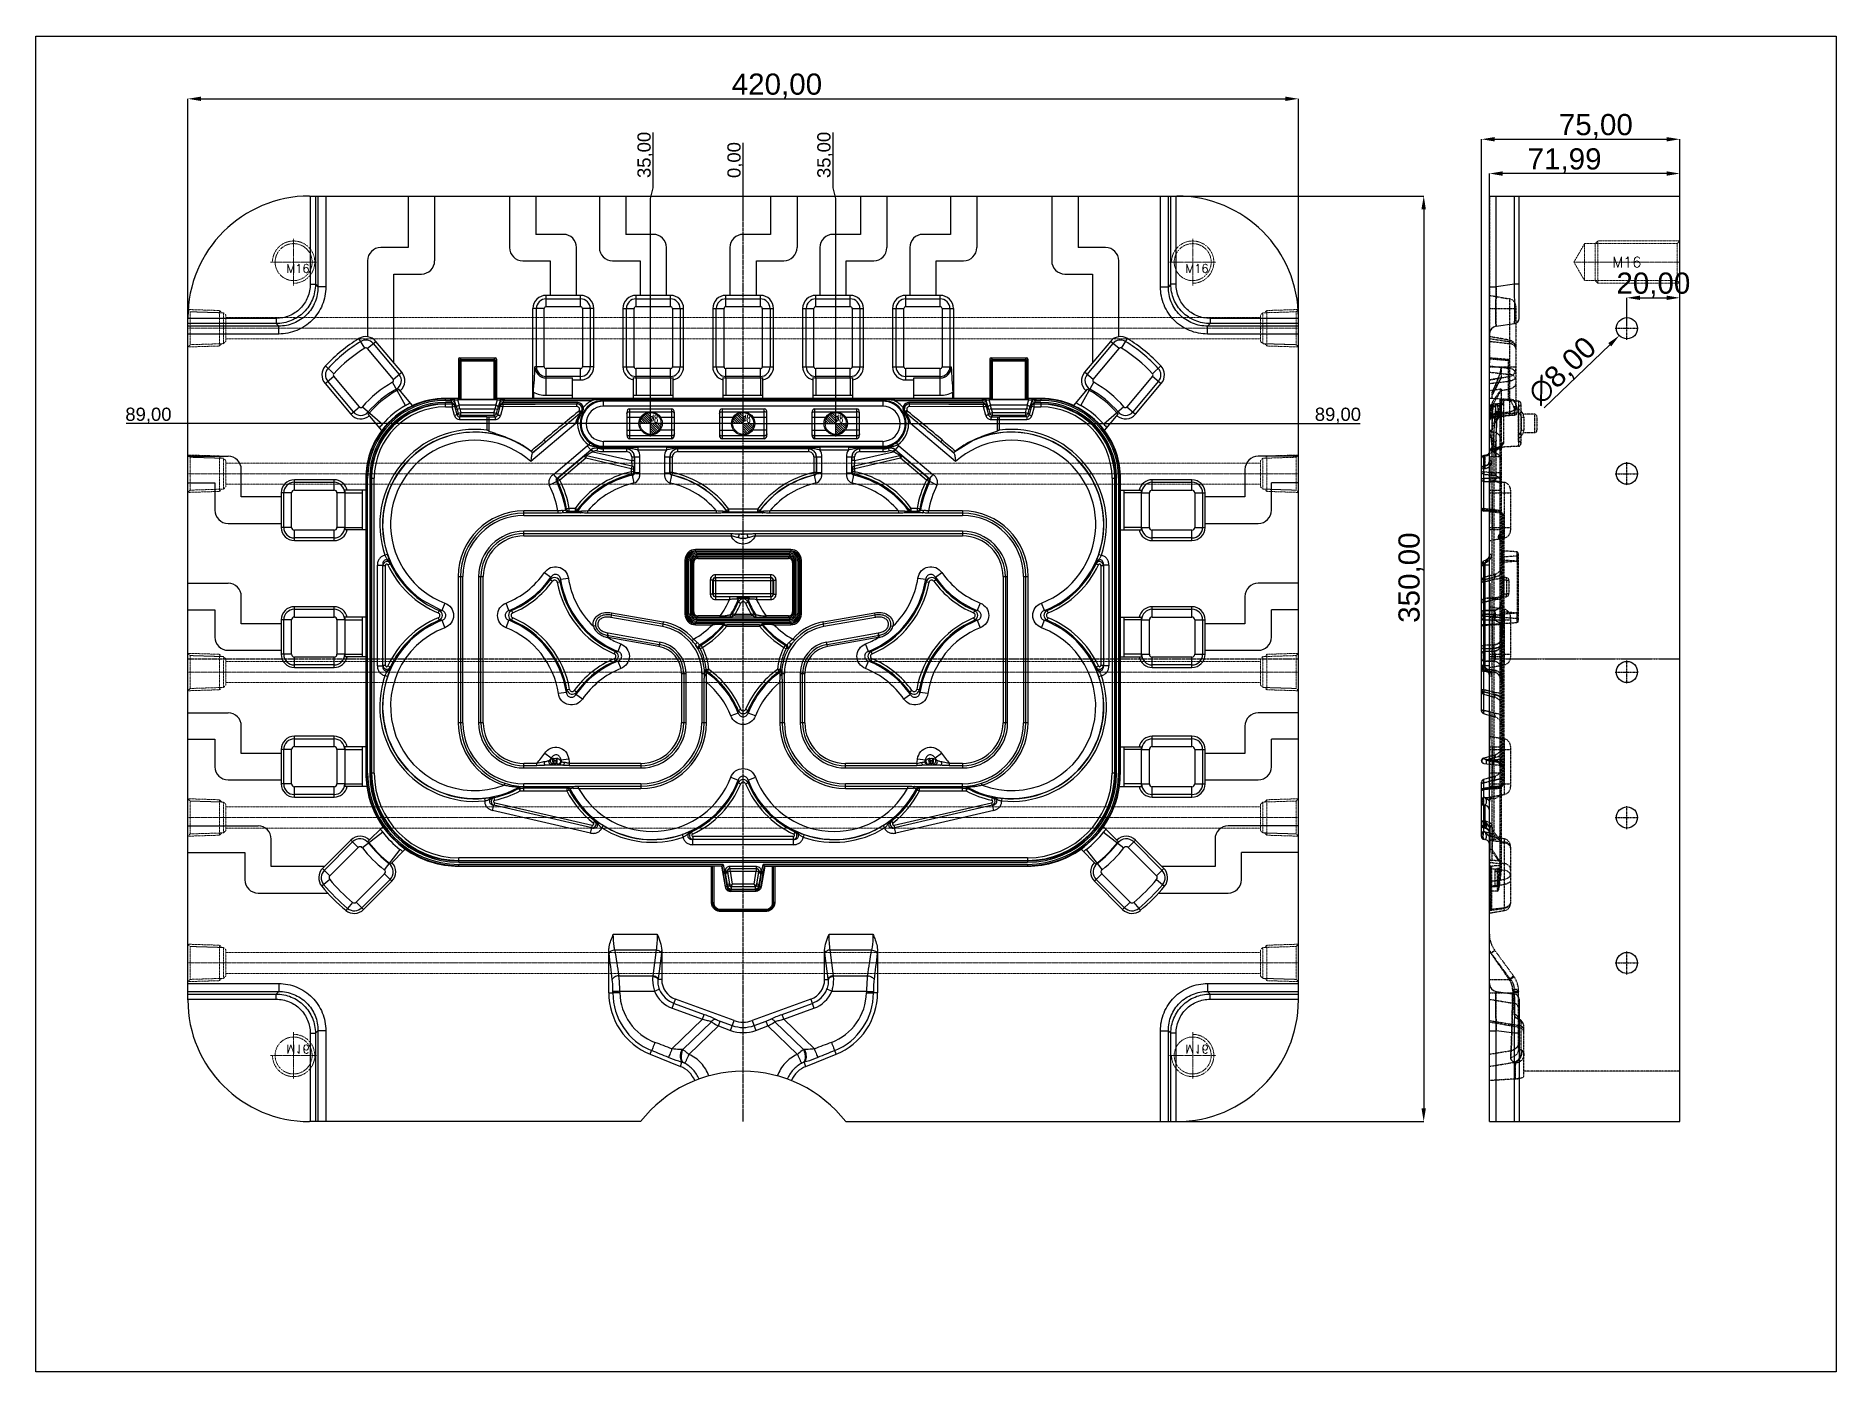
# Model space of a CAD drawing. Header units: millimetres. Extents: x 2461 to 3142, y 1660 to 2165.
import ezdxf
from ezdxf.enums import TextEntityAlignment as Align

# ---------------------------------------------------------------- set-up
doc = ezdxf.new("R2010")
doc.units = ezdxf.units.MM
doc.linetypes.add('CENTER', pattern=[0.6, 0.375, -0.075, 0.075, -0.075])
doc.linetypes.add('HIDDEN', pattern=[0.2, 0.1, -0.1])
for name, color, linetype, lineweight in [('cool', 153, 'HIDDEN', 9), ('dim', 82, 'Continuous', 9), ('epin', 13, 'Continuous', 9), ('screw', 33, 'Continuous', 13)]:
    doc.layers.add(name, color=color, linetype=linetype, lineweight=lineweight)
doc.layers.add('DEFAULT_2', color=8, linetype='HIDDEN')
doc.styles.get("Standard").update_dxf_attribs({"font": 'arial.ttf'})
doc.styles.add('TXT', font='txt.shx', dxfattribs={"bigfont": 'gbcbig.shx'})
doc.styles.add('TXT05', font='txt.shx', dxfattribs={"width": 0.5, "bigfont": 'gbcbig.shx'})
doc.dimstyles.new('mold', dxfattribs={"dimtxt": 8, "dimasz": 5, "dimexe": 0, "dimexo": 0, "dimgap": 0, "dimtad": 1, "dimzin": 1, "dimtxsty": 'Standard', "dimcen": 0, "dimclrd": 4, "dimclre": 4, "dimclrt": 6, "dimazin": 0, "dimtfac": 1, "dimtofl": 0, "dimtmove": 0, "dimatfit": 3, "dimfxl": 0, "dimarcsym": 0})

msp = doc.modelspace()

# ---------------------------------------------------------------- texts
at = {"layer": 'screw', "color": 6, "linetype": 'HIDDEN', "ltscale": 0.995164, "style": 'TXT'}
msp.add_text('M16', height=4, rotation=0.000005, dxfattribs=at).set_placement((3062.468, 2079.352), align=Align.MIDDLE)

# ---------------------------------------------------------------- blocks, each defined once
blk = doc.blocks.new('*D98')
at = {"color": 4, "lineweight": -2, "transparency": 16777216}
for p, q in [((3007.49, 1962.52), (3007.49, 2125.81)), ((3012.49, 2125.81), (3077.49, 2125.81)), ((3082.49, 1999.51), (3082.49, 2125.81))]:
    blk.add_line(p, q, dxfattribs=at)
at = {"color": 4, "transparency": 16777216}
for points in [[(3012.49, 2126.64), (3012.49, 2124.98), (3007.49, 2125.81)], [(3077.49, 2126.64), (3077.49, 2124.98), (3082.49, 2125.81)]]:
    blk.add_solid(points, dxfattribs=at)
at = {"layer": 'Defpoints', "color": 0, "transparency": 16777216}
for p in [(3082.49, 2125.81), (3082.49, 1999.51), (3007.49, 1962.52)]:
    blk.add_point(p, dxfattribs=at)
at = {"color": 6, "transparency": 16777216, "insert": (3050.74, 2130.62), "char_height": 8, "attachment_point": 5}
blk.add_mtext('75,00', dxfattribs=at)
blk = doc.blocks.new('*D99')
at = {"color": 4, "lineweight": -2, "transparency": 16777216}
for p, q in [((3010.5, 2099.31), (3010.5, 2112.85)), ((3077.49, 2112.85), (3015.5, 2112.85)), ((3082.49, 2104.35), (3082.49, 2112.85))]:
    blk.add_line(p, q, dxfattribs=at)
at = {"color": 4, "transparency": 16777216}
for points in [[(3015.5, 2113.68), (3015.5, 2112.01), (3010.5, 2112.85)], [(3077.49, 2113.68), (3077.49, 2112.01), (3082.49, 2112.85)]]:
    blk.add_solid(points, dxfattribs=at)
at = {"layer": 'Defpoints', "color": 0, "transparency": 16777216}
for p in [(3010.5, 2112.85), (3082.49, 2104.35), (3010.5, 2099.31)]:
    blk.add_point(p, dxfattribs=at)
at = {"color": 6, "transparency": 16777216, "insert": (3038.91, 2117.65), "char_height": 8, "attachment_point": 5}
blk.add_mtext('71,99', dxfattribs=at)
blk = doc.blocks.new('screw_m16_g')
at = {"layer": 'screw', "color": 1, "linetype": 'CENTER', "ltscale": 0.497582}
for p, q in [((0, -8.8), (0, 8.8)), ((-8.8, 0), (8.8, 0))]:
    blk.add_line(p, q, dxfattribs=at)
at = {"layer": 'screw', "color": 33, "linetype": 'HIDDEN', "ltscale": 0.497582}
blk.add_circle((0, 0), 7, dxfattribs=at)
at = {"layer": 'screw', "color": 92, "linetype": 'HIDDEN', "ltscale": 0.497582}
blk.add_arc((0, 0), 8, 270, 180, dxfattribs=at)
at = {"layer": 'screw', "color": 6, "style": 'TXT'}
blk.add_text('M16', height=3.2, dxfattribs=at).set_placement((-2.72, -4))
blk = doc.blocks.new('cool_jt_f12')
at = {"layer": 'cool', "ltscale": 0.3}
for p, q in [((0, 7.0785), (0.856, 6.2225)), ((0, 7.0785), (12, 6.7035)), ((0.856, 6.2225), (0.856, -6.2225)), ((13.5, 5.827375), (0.856, 6.2225)), ((0.856, 6.2225), (13.5, 5.827375)), ((12, 6.7035), (12.856, 5.8475)), ((12, 6.7035), (12, -6.7035)), ((14.327375, 5), (13.5, 5.827375)), ((13.5, -5.827375), (13.5, 5.827375)), ((14.327375, -5), (14.327375, 5)), ((0.856, -6.2225), (0, -7.0785)), ((0, -7.0785), (12, -6.7035)), ((0.856, -6.2225), (13.5, -5.827375)), ((12, -6.7035), (12.856, -5.8475)), ((13.5, -5.827375), (14.327375, -5))]:
    blk.add_line(p, q, dxfattribs=at)
blk = doc.blocks.new('124')
at = {"layer": 'cool', "ltscale": 0.932966}
for p, q in [((10.14, -1344.71), (401.48, -1344.71)), ((10.14, -1352.71), (401.48, -1352.71))]:
    blk.add_line(p, q, dxfattribs=at)
at = {"layer": 'cool', "color": 1, "linetype": 'CENTER', "ltscale": 0.621977}
blk.add_line((-4.19, -1348.71), (415.81, -1348.71), dxfattribs=at)
at = {"layer": 'cool', "ltscale": 0.932966}
blk.add_blockref('cool_jt_f12', (-4.19, -1348.71), dxfattribs=at)
at = {"layer": 'cool', "ltscale": 0.932966, "rotation": 180}
blk.add_blockref('cool_jt_f12', (415.81, -1348.71), dxfattribs=at)
blk = doc.blocks.new('*D100')
at = {"color": 4, "lineweight": -2, "transparency": 16777216}
for p, q in [((3062.49, 2056.2), (3062.49, 2065.86)), ((3067.49, 2065.86), (3077.49, 2065.86)), ((3082.49, 2057.93), (3082.49, 2065.86))]:
    blk.add_line(p, q, dxfattribs=at)
at = {"color": 4, "transparency": 16777216}
for points in [[(3067.49, 2066.7), (3067.49, 2065.03), (3062.49, 2065.86)], [(3077.49, 2066.7), (3077.49, 2065.03), (3082.49, 2065.86)]]:
    blk.add_solid(points, dxfattribs=at)
at = {"layer": 'Defpoints', "color": 0, "transparency": 16777216}
for p in [(3082.49, 2065.86), (3062.49, 2056.2), (3082.49, 2057.93)]:
    blk.add_point(p, dxfattribs=at)
at = {"color": 6, "transparency": 16777216, "insert": (3072.49, 2070.67), "char_height": 8, "attachment_point": 5}
blk.add_mtext('20,00', dxfattribs=at)
blk = doc.blocks.new('*D101')
at = {"color": 4, "lineweight": -2, "transparency": 16777216}
blk.add_line((3031.16, 2024.23), (3056, 2048.11), dxfattribs=at)
at = {"color": 4, "transparency": 16777216}
blk.add_solid([(3055.42, 2048.72), (3056.58, 2047.51), (3059.6, 2051.58)], dxfattribs=at)
at = {"layer": 'Defpoints', "color": 0, "transparency": 16777216}
for p in [(3065.37, 2057.12), (3059.6, 2051.58)]:
    blk.add_point(p, dxfattribs=at)
at = {"color": 6, "transparency": 16777216, "insert": (3038.36, 2038), "char_height": 8, "attachment_point": 5, "rotation": 43.87406}
blk.add_mtext('∅8,00', dxfattribs=at)
blk = doc.blocks.new('*D102')
at = {"color": 4, "lineweight": -2, "transparency": 16777216}
for p, q in [((2518.28, 2038.84), (2518.28, 2141.11)), ((2523.28, 2141.11), (2933.28, 2141.11)), ((2938.28, 2038.84), (2938.28, 2141.11))]:
    blk.add_line(p, q, dxfattribs=at)
at = {"color": 4, "transparency": 16777216}
for points in [[(2523.28, 2141.94), (2523.28, 2140.28), (2518.28, 2141.11)], [(2933.28, 2141.94), (2933.28, 2140.28), (2938.28, 2141.11)]]:
    blk.add_solid(points, dxfattribs=at)
at = {"layer": 'Defpoints', "color": 0, "transparency": 16777216}
for p in [(2938.28, 2141.11), (2518.28, 2038.84), (2938.28, 2038.84)]:
    blk.add_point(p, dxfattribs=at)
at = {"color": 6, "transparency": 16777216, "insert": (2741.05, 2145.92), "char_height": 8, "attachment_point": 5}
blk.add_mtext('420,00', dxfattribs=at)
blk = doc.blocks.new('*D103')
at = {"color": 4, "lineweight": -2, "transparency": 16777216}
for p, q in [((2879.23, 2104.35), (2985.64, 2104.35)), ((2985.64, 2099.35), (2985.64, 1759.35)), ((2870.39, 1754.35), (2985.64, 1754.35))]:
    blk.add_line(p, q, dxfattribs=at)
at = {"color": 4, "transparency": 16777216}
for points in [[(2984.8, 2099.35), (2986.47, 2099.35), (2985.64, 2104.35)], [(2984.8, 1759.35), (2986.47, 1759.35), (2985.64, 1754.35)]]:
    blk.add_solid(points, dxfattribs=at)
at = {"layer": 'Defpoints', "color": 0, "transparency": 16777216}
for p in [(2879.23, 2104.35), (2870.39, 1754.35), (2985.64, 1754.35)]:
    blk.add_point(p, dxfattribs=at)
at = {"color": 6, "transparency": 16777216, "insert": (2980.83, 1960.05), "char_height": 8, "attachment_point": 5, "rotation": 90}
blk.add_mtext('350,00', dxfattribs=at)
blk = doc.blocks.new('*D107')
at = {"layer": 'Defpoints', "color": 0, "transparency": 16777216}
for p in [(2731.58, 2018.35), (2944.76, 2018.35), (2728.28, 1929.35)]:
    blk.add_point(p, dxfattribs=at)
at = {"layer": 'dim', "color": 4, "lineweight": -2, "transparency": 16777216}
blk.add_line((2731.58, 2018.35), (2961.62, 2018.35), dxfattribs=at)
at = {"layer": 'dim', "color": 6, "transparency": 16777216, "insert": (2953.19, 2021.36), "char_height": 5, "attachment_point": 5}
blk.add_mtext('89,00', dxfattribs=at)
blk = doc.blocks.new('*D68')
at = {"layer": 'Defpoints', "color": 0, "transparency": 16777216}
for p in [(2728.28, 2111.46), (2728.28, 2096.52), (2728.28, 1929.35)]:
    blk.add_point(p, dxfattribs=at)
at = {"layer": 'dim', "color": 4, "lineweight": -2, "transparency": 16777216}
blk.add_line((2728.28, 2096.52), (2728.28, 2124.43), dxfattribs=at)
at = {"layer": 'dim', "color": 6, "transparency": 16777216, "insert": (2725.27, 2117.95), "char_height": 5, "attachment_point": 5, "rotation": 90}
blk.add_mtext('0,00', dxfattribs=at)
blk = doc.blocks.new('*D112')
at = {"layer": 'Defpoints', "color": 0, "transparency": 16777216}
for p in [(2762.28, 2111.46), (2763.28, 2018.35), (2728.28, 1929.35)]:
    blk.add_point(p, dxfattribs=at)
at = {"layer": 'dim', "color": 4, "lineweight": -2, "transparency": 16777216}
for p, q in [((2762.28, 2107.46), (2762.28, 2128.31)), ((2763.28, 2103.46), (2762.28, 2107.46)), ((2763.28, 2018.35), (2763.28, 2103.46))]:
    blk.add_line(p, q, dxfattribs=at)
at = {"layer": 'dim', "color": 6, "transparency": 16777216, "insert": (2759.27, 2119.89), "char_height": 5, "attachment_point": 5, "rotation": 90}
blk.add_mtext('35,00', dxfattribs=at)
blk = doc.blocks.new('*D76')
at = {"layer": 'Defpoints', "color": 0, "transparency": 16777216}
for p in [(2511.8, 2018.35), (2724.98, 2018.35), (2728.28, 1929.35)]:
    blk.add_point(p, dxfattribs=at)
at = {"layer": 'dim', "color": 4, "lineweight": -2, "transparency": 16777216}
blk.add_line((2724.98, 2018.35), (2494.94, 2018.35), dxfattribs=at)
at = {"layer": 'dim', "color": 6, "transparency": 16777216, "insert": (2503.37, 2021.36), "char_height": 5, "attachment_point": 5}
blk.add_mtext('89,00', dxfattribs=at)
blk = doc.blocks.new('*D81')
at = {"layer": 'Defpoints', "color": 0, "transparency": 16777216}
for p in [(2694.28, 2111.46), (2693.28, 2018.35), (2728.28, 1929.35)]:
    blk.add_point(p, dxfattribs=at)
at = {"layer": 'dim', "color": 4, "lineweight": -2, "transparency": 16777216}
for p, q in [((2694.28, 2107.46), (2694.28, 2128.31)), ((2693.28, 2103.46), (2694.28, 2107.46)), ((2693.28, 2018.35), (2693.28, 2103.46))]:
    blk.add_line(p, q, dxfattribs=at)
at = {"layer": 'dim', "color": 6, "transparency": 16777216, "insert": (2691.27, 2119.89), "char_height": 5, "attachment_point": 5, "rotation": 90}
blk.add_mtext('35,00', dxfattribs=at)
blk = doc.blocks.new('epin_ejp_8')
at = {"layer": 'epin'}
h = blk.add_hatch(dxfattribs=at)
h.set_pattern_fill('_ANSI31', color=123, scale=0.2, angle=90, style=0)
h.set_pattern_definition([(135, (-263.1036, 1313.3417), (-0.4490128, -0.4490128), [])])
h.paths.add_polyline_path([(0, 4, 0.414214), (-4, 0), (0, 0)])
h.paths.add_polyline_path([(4, 0), (0, 0), (0, -4, 0.414214)])
at = {"layer": 'epin', "color": 1, "linetype": 'CENTER', "ltscale": 0.248791}
for p, q in [((-4.4, 0), (4.4, 0)), ((0, -4.4), (0, 4.4))]:
    blk.add_line(p, q, dxfattribs=at)
at = {"layer": 'epin'}
blk.add_circle((0, 0), 4, dxfattribs=at)
at = {"layer": 'epin', "color": 6, "style": 'TXT05', "width": 0.5}
blk.add_text('%%c8', height=2.8, dxfattribs=at).set_placement((1.33, 1.8), align=Align.MIDDLE)

# ---------------------------------------------------------------- dimensions: what is measured, and where the dimension line sits
for base, p1, p2, picture, middle in [((2938.279, 2141.111), (2518.279, 2038.836), (2938.279, 2038.836), '*D102', (2741.046, 2141.111)), ((3082.488, 2125.809), (3007.488, 1962.515), (3082.488, 1999.505), '*D98', (3050.737, 2125.809)), ((3010.50326213, 2112.845791524), (3082.48826213, 2104.352005415), (3010.50326213, 2099.310661713), '*D99', (3038.907530801, 2112.845791524)), ((3082.488, 2065.863), (3062.488, 2056.196), (3082.488, 2057.926), '*D100', (3072.488, 2065.863))]:
    dim = msp.add_linear_dim(base=base, p1=p1, p2=p2, dimstyle='mold')
    dim.commit()
    dim.dimension.update_dxf_attribs({"geometry": picture, "text_midpoint": middle, "dimtype": 160})
dim = msp.add_linear_dim(base=(2985.637, 1754.352), p1=(2879.228, 2104.352), p2=(2870.395, 1754.352), angle=90, dimstyle='mold')
dim.commit()
dim.dimension.update_dxf_attribs({"geometry": '*D103', "text_midpoint": (2985.637, 1960.051), "dimtype": 160})
dim = msp.add_diameter_dim_2p(p1=(3065.372, 2057.124), p2=(3059.605, 2051.58), dimstyle='mold')
dim.commit()
dim.dimension.update_dxf_attribs({"geometry": '*D101', "text_midpoint": (3038.356, 2038.001)})
at = {"layer": 'dim'}
for feature_location, offset, dtype, origin, picture, middle in [((2693.279, 2018.355), (1, 93.108), 1, (2728.279, 1929.352), '*D81', (2691.274, 2119.889)), ((2728.278799184, 2096.52266837), (0, 14.940100621), 1, (2728.278799184, 1929.352005415), '*D68', (2725.274024287, 2117.948103233)), ((2763.279, 2018.355), (-1, 93.108), 1, (2728.279, 1929.352), '*D112', (2759.274, 2119.889)), ((2724.979, 2018.355), (-213.177, 0), 0, (2728.279, 1929.352), '*D76', (2503.37, 2021.359)), ((2731.579, 2018.355), (213.177, 0), 0, (2728.279, 1929.352), '*D107', (2953.187, 2021.359))]:
    dim = msp.add_ordinate_dim(feature_location=feature_location, offset=offset, dtype=dtype, origin=origin, dimstyle='mold', override={"dimtxt": 5, "dimasz": 2}, dxfattribs=at)
    dim.commit()
    dim.dimension.update_dxf_attribs({"geometry": picture, "text_midpoint": middle})

# ---------------------------------------------------------------- linework, layer by layer
at = {"color": 7, "linetype": 'Continuous'}
for p, q in [((2564.279, 2104.352), (2892.279, 2104.352)), ((2564.542, 2104.352), (2564.542, 2070.962)), ((2566.523, 2104.352), (2566.523, 2070.962)), ((2567.489, 2104.352), (2567.489, 2069.995)), ((2570.46, 2104.352), (2570.46, 2069.995)), ((2601.595, 2104.352), (2601.595, 2084.857)), ((2611.595, 2104.352), (2611.595, 2079.857)), ((2639.91, 2104.352), (2639.91, 2084.857)), ((2649.91, 2104.352), (2649.91, 2089.857)), ((2673.91, 2104.352), (2673.91, 2084.857)), ((2683.91, 2104.352), (2683.91, 2089.857)), ((2738.648, 2104.352), (2738.648, 2089.857)), ((2748.648, 2104.352), (2748.648, 2084.857)), ((2772.648, 2104.352), (2772.648, 2089.857)), ((2782.648, 2104.352), (2782.648, 2084.857)), ((2806.648, 2104.352), (2806.648, 2089.857)), ((2816.648, 2104.352), (2816.648, 2084.857)), ((2844.962, 2104.352), (2844.962, 2079.857)), ((2854.962, 2104.352), (2854.962, 2084.857)), ((2886.097, 2069.995), (2886.097, 2104.352)), ((2889.068, 2069.995), (2889.068, 2104.352)), ((2890.035, 2070.962), (2890.035, 2104.352)), ((2892.015, 2070.962), (2892.015, 2104.352)), ((3010.503, 1754.352), (3010.503, 2104.352)), ((3010.503, 2104.352), (3082.488, 2104.352)), ((3013.086, 2069.995), (3013.086, 2104.352)), ((3019.962, 2070.962), (3019.962, 2104.352)), ((3021.684, 2058.088), (3021.684, 2104.352)), ((3082.488, 1754.352), (3082.488, 2104.352)), ((2660.279, 2089.857), (2649.91, 2089.857)), ((2694.279, 2089.857), (2683.91, 2089.857)), ((2738.648, 2089.857), (2728.279, 2089.857)), ((2772.648, 2089.857), (2762.279, 2089.857)), ((2806.648, 2089.857), (2796.279, 2089.857)), ((2601.595, 2084.857), (2591.226, 2084.857)), ((2665.279, 2066.773), (2665.279, 2084.857)), ((2699.279, 2066.773), (2699.279, 2084.857)), ((2723.279, 2084.857), (2723.279, 2066.792)), ((2757.279, 2084.857), (2757.279, 2066.792)), ((2791.279, 2084.857), (2791.279, 2066.792)), ((2865.331, 2084.857), (2854.962, 2084.857)), ((2586.226, 2079.857), (2586.226, 2051.154)), ((2644.91, 2079.857), (2655.279, 2079.857)), ((2655.279, 2079.857), (2655.279, 2066.792)), ((2678.91, 2079.857), (2689.279, 2079.857)), ((2689.279, 2079.857), (2689.279, 2066.792)), ((2733.279, 2066.773), (2733.279, 2079.857)), ((2733.279, 2079.857), (2743.648, 2079.857)), ((2767.279, 2066.773), (2767.279, 2079.857)), ((2767.279, 2079.857), (2777.648, 2079.857)), ((2801.279, 2066.773), (2801.279, 2079.857)), ((2801.279, 2079.857), (2811.648, 2079.857)), ((2870.331, 2051.134), (2870.331, 2079.857)), ((2564.542, 2070.962), (2566.523, 2070.962)), ((2566.523, 2070.962), (2567.489, 2069.995)), ((2570.46, 2069.995), (2567.489, 2069.995)), ((2596.226, 2041.252), (2596.226, 2074.857)), ((2596.226, 2074.857), (2606.595, 2074.857)), ((2849.962, 2074.857), (2860.331, 2074.857)), ((2860.331, 2074.857), (2860.331, 2041.283)), ((2886.097, 2069.995), (2889.068, 2069.995)), ((2890.035, 2070.962), (2889.068, 2069.995)), ((2892.015, 2070.962), (2890.035, 2070.962)), ((3010.503, 2069.995), (3013.086, 2069.995)), ((3019.962, 2070.962), (3013.086, 2069.995)), ((3021.684, 2070.962), (3019.962, 2070.962)), ((2653.779, 2062.511), (2653.779, 2066.792)), ((2666.779, 2066.792), (2653.779, 2066.792)), ((2653.779, 2065.466), (2666.779, 2065.466)), ((2666.779, 2062.511), (2666.779, 2066.792)), ((2687.779, 2062.511), (2687.779, 2066.792)), ((2700.779, 2066.792), (2687.779, 2066.792)), ((2687.779, 2065.466), (2700.779, 2065.466)), ((2700.779, 2062.511), (2700.779, 2066.792)), ((2721.779, 2062.511), (2721.779, 2066.792)), ((2734.779, 2066.792), (2721.779, 2066.792)), ((2721.779, 2065.466), (2734.779, 2065.466)), ((2734.779, 2062.511), (2734.779, 2066.792)), ((2755.779, 2062.511), (2755.779, 2066.792)), ((2768.779, 2066.792), (2755.779, 2066.792)), ((2755.779, 2065.466), (2768.779, 2065.466)), ((2768.779, 2062.511), (2768.779, 2066.792)), ((2789.779, 2062.511), (2789.779, 2066.792)), ((2802.779, 2066.792), (2789.779, 2066.792)), ((2789.779, 2065.466), (2802.779, 2065.466)), ((2802.779, 2062.511), (2802.779, 2066.792)), ((2518.279, 1800.352), (2518.279, 2058.352)), ((2551.669, 2058.088), (2518.279, 2058.088)), ((2551.669, 2056.108), (2518.279, 2056.108)), ((2551.669, 2058.088), (2551.669, 2056.108)), ((2551.669, 2056.108), (2552.635, 2055.141)), ((2648.779, 2027.792), (2648.779, 2061.792)), ((2653.059, 2061.792), (2648.779, 2061.792)), ((2650.105, 2039.792), (2650.105, 2061.792)), ((2653.059, 2039.792), (2653.059, 2061.792)), ((2653.779, 2062.511), (2666.779, 2062.511)), ((2667.498, 2061.792), (2667.498, 2039.792)), ((2671.779, 2061.792), (2667.498, 2061.792)), ((2670.453, 2061.792), (2670.453, 2039.792)), ((2671.779, 2039.792), (2671.779, 2061.792)), ((2682.779, 2061.792), (2682.779, 2039.792)), ((2682.779, 2061.792), (2687.059, 2061.792)), ((2684.105, 2039.792), (2684.105, 2061.792)), ((2687.059, 2039.792), (2687.059, 2061.792)), ((2687.779, 2062.511), (2700.779, 2062.511)), ((2701.498, 2061.792), (2701.498, 2039.792)), ((2701.498, 2061.792), (2705.779, 2061.792)), ((2704.453, 2061.792), (2704.453, 2039.792)), ((2705.779, 2039.792), (2705.779, 2061.792)), ((2716.779, 2061.792), (2716.779, 2039.792)), ((2716.779, 2061.792), (2721.059, 2061.792)), ((2718.105, 2039.792), (2718.105, 2061.792)), ((2721.059, 2039.792), (2721.059, 2061.792)), ((2721.779, 2062.511), (2734.779, 2062.511)), ((2735.498, 2061.792), (2735.498, 2039.792)), ((2735.498, 2061.792), (2739.779, 2061.792)), ((2738.453, 2061.792), (2738.453, 2039.792)), ((2739.779, 2039.792), (2739.779, 2061.792)), ((2750.779, 2061.792), (2750.779, 2039.792)), ((2750.779, 2061.792), (2755.059, 2061.792)), ((2752.105, 2039.792), (2752.105, 2061.792)), ((2755.059, 2039.792), (2755.059, 2061.792)), ((2755.779, 2062.511), (2768.779, 2062.511)), ((2769.498, 2061.792), (2769.498, 2039.792)), ((2769.498, 2061.792), (2773.779, 2061.792)), ((2772.453, 2061.792), (2772.453, 2039.792)), ((2773.779, 2039.792), (2773.779, 2061.792)), ((2784.779, 2061.792), (2784.779, 2039.792)), ((2784.779, 2061.792), (2789.059, 2061.792)), ((2786.105, 2039.792), (2786.105, 2061.792)), ((2789.059, 2039.792), (2789.059, 2061.792)), ((2789.779, 2062.511), (2802.779, 2062.511)), ((2803.498, 2061.792), (2803.498, 2039.792)), ((2803.498, 2061.792), (2807.779, 2061.792)), ((2806.453, 2061.792), (2806.453, 2039.792)), ((2807.779, 2061.792), (2807.779, 2027.792)), ((2904.889, 2056.108), (2903.922, 2055.141)), ((2904.889, 2058.088), (2904.889, 2056.108)), ((2938.279, 2058.088), (2904.889, 2058.088)), ((2938.279, 2056.108), (2904.889, 2056.108)), ((2938.279, 1800.352), (2938.279, 2058.352)), ((3013.086, 2055.141), (3019.962, 2056.108)), ((2552.635, 2055.141), (2518.279, 2055.141)), ((2552.635, 2052.171), (2518.279, 2052.171)), ((2552.635, 2052.171), (2552.635, 2055.141)), ((2585.196, 2046.808), (2582.939, 2050.444)), ((2586.127, 2046.659), (2589.391, 2049.398)), ((2599.183, 2037.759), (2589.391, 2049.398)), ((2867.166, 2049.398), (2857.375, 2037.759)), ((2870.431, 2046.659), (2867.166, 2049.398)), ((2871.361, 2046.808), (2873.619, 2050.444)), ((2903.922, 2052.171), (2903.922, 2055.141)), ((2938.279, 2055.141), (2903.922, 2055.141)), ((2938.279, 2052.171), (2903.922, 2052.171)), ((2586.127, 2046.659), (2595.904, 2035.008)), ((2588.39, 2048.558), (2598.167, 2036.907)), ((2620.612, 2042.712), (2620.612, 2027.792)), ((2620.612, 2042.712), (2621.094, 2042.095)), ((2621.01, 2043.111), (2621.493, 2042.493)), ((2621.01, 2043.111), (2634.547, 2043.111)), ((2621.62, 2027.397), (2621.62, 2042.484)), ((2621.62, 2042.484), (2633.937, 2042.484)), ((2634.065, 2042.493), (2634.547, 2043.111)), ((2634.464, 2042.095), (2634.946, 2042.712)), ((2634.946, 2042.712), (2634.946, 2027.792)), ((2821.612, 2042.712), (2821.612, 2027.792)), ((2821.612, 2042.712), (2822.094, 2042.095)), ((2822.01, 2043.111), (2835.547, 2043.111)), ((2822.01, 2043.111), (2822.493, 2042.493)), ((2822.62, 2027.397), (2822.62, 2042.484)), ((2822.62, 2042.484), (2834.937, 2042.484)), ((2835.065, 2042.493), (2835.547, 2043.111)), ((2835.464, 2042.095), (2835.946, 2042.712)), ((2835.946, 2042.712), (2835.946, 2027.792)), ((2858.391, 2036.907), (2868.167, 2048.558)), ((2860.654, 2035.008), (2870.431, 2046.659)), ((2570.15, 2033.466), (2573.429, 2036.218)), ((2573.454, 2037.172), (2570.328, 2040.096)), ((2583.167, 2024.612), (2573.429, 2036.218)), ((2595.904, 2035.008), (2599.183, 2037.759)), ((2621.094, 2042.095), (2621.094, 2027.422)), ((2621.62, 2042.085), (2633.937, 2042.085)), ((2633.937, 2042.085), (2633.937, 2027.397)), ((2634.464, 2042.095), (2634.464, 2027.422)), ((2653.059, 2039.792), (2649.555, 2039.792)), ((2653.779, 2028.992), (2653.779, 2039.073)), ((2666.779, 2039.073), (2653.779, 2039.073)), ((2666.779, 2036.118), (2653.779, 2036.118)), ((2653.779, 2035.568), (2663.779, 2035.568)), ((2663.779, 2027.792), (2663.779, 2035.568)), ((2666.779, 2034.792), (2666.779, 2039.073)), ((2671.779, 2039.792), (2667.498, 2039.792)), ((2682.779, 2039.792), (2687.059, 2039.792)), ((2686.779, 2027.792), (2686.779, 2035.688)), ((2687.779, 2035.688), (2687.779, 2039.073)), ((2700.779, 2039.073), (2687.779, 2039.073)), ((2700.779, 2036.118), (2687.779, 2036.118)), ((2687.779, 2035.568), (2687.779, 2028.992)), ((2687.779, 2035.568), (2700.779, 2035.568)), ((2700.779, 2035.688), (2700.779, 2039.073)), ((2700.779, 2035.568), (2700.779, 2028.992)), ((2701.498, 2039.792), (2705.779, 2039.792)), ((2701.779, 2027.792), (2701.779, 2035.688)), ((2716.779, 2039.792), (2721.059, 2039.792)), ((2720.779, 2027.792), (2720.779, 2035.688)), ((2721.779, 2035.688), (2721.779, 2039.073)), ((2734.779, 2039.073), (2721.779, 2039.073)), ((2734.779, 2036.118), (2721.779, 2036.118)), ((2721.779, 2035.568), (2721.779, 2028.992)), ((2721.779, 2035.568), (2734.779, 2035.568)), ((2734.779, 2035.688), (2734.779, 2039.073)), ((2734.779, 2035.568), (2734.779, 2028.992)), ((2735.498, 2039.792), (2739.779, 2039.792)), ((2735.779, 2027.792), (2735.779, 2035.688)), ((2750.779, 2039.792), (2755.059, 2039.792)), ((2754.779, 2027.792), (2754.779, 2035.688)), ((2755.779, 2035.688), (2755.779, 2039.073)), ((2768.779, 2039.073), (2755.779, 2039.073)), ((2768.779, 2036.118), (2755.779, 2036.118)), ((2755.779, 2035.568), (2755.779, 2028.992)), ((2755.779, 2035.568), (2768.779, 2035.568)), ((2768.779, 2035.688), (2768.779, 2039.073)), ((2768.779, 2035.568), (2768.779, 2028.992)), ((2769.498, 2039.792), (2773.779, 2039.792)), ((2769.779, 2027.792), (2769.779, 2035.688)), ((2784.779, 2039.792), (2789.059, 2039.792)), ((2789.779, 2034.792), (2789.779, 2039.073)), ((2802.779, 2039.073), (2789.779, 2039.073)), ((2802.779, 2036.118), (2789.779, 2036.118)), ((2792.779, 2027.792), (2792.779, 2035.568)), ((2792.779, 2035.568), (2802.779, 2035.568)), ((2802.779, 2028.992), (2802.779, 2039.073)), ((2803.498, 2039.792), (2807.003, 2039.792)), ((2822.094, 2042.095), (2822.094, 2027.422)), ((2822.62, 2042.085), (2834.937, 2042.085)), ((2834.937, 2042.085), (2834.937, 2027.397)), ((2835.464, 2042.095), (2835.464, 2027.422)), ((2860.654, 2035.008), (2857.375, 2037.759)), ((2883.129, 2036.218), (2873.391, 2024.612)), ((2883.103, 2037.172), (2886.229, 2040.096)), ((2883.129, 2036.218), (2886.408, 2033.466)), ((2570.15, 2033.466), (2579.888, 2021.861)), ((2580.904, 2022.713), (2571.165, 2034.319)), ((2600.574, 2025.093), (2595.7, 2033.915)), ((2603.275, 2025.104), (2598.068, 2031.309)), ((2648.955, 2030.129), (2648.955, 2027.74)), ((2653.779, 2028.992), (2663.779, 2028.992)), ((2663.779, 2034.792), (2666.779, 2034.792)), ((2687.779, 2028.992), (2700.779, 2028.992)), ((2721.779, 2028.992), (2734.779, 2028.992)), ((2755.779, 2028.992), (2768.779, 2028.992)), ((2789.779, 2034.792), (2792.779, 2034.792)), ((2792.779, 2028.992), (2802.779, 2028.992)), ((2807.602, 2027.74), (2807.602, 2030.129)), ((2853.283, 2025.104), (2858.49, 2031.309)), ((2855.987, 2025.089), (2860.857, 2033.915)), ((2885.392, 2034.319), (2875.654, 2022.713)), ((2876.67, 2021.861), (2886.408, 2033.466)), ((2579.888, 2021.861), (2583.167, 2024.612)), ((2584.264, 2024.607), (2591.917, 2018.046)), ((2591.579, 2015.706), (2586.433, 2021.839)), ((2615.719, 2027.086), (2615.719, 2027.792)), ((2620.612, 2027.792), (2615.719, 2027.792)), ((2617.385, 2027.588), (2615.719, 2027.588)), ((2615.719, 2027.086), (2617.892, 2027.086)), ((2615.719, 2024.599), (2615.719, 2026.31)), ((2618.1, 2026.31), (2615.719, 2026.31)), ((2615.719, 2025.809), (2618.401, 2025.809)), ((2618.242, 2025.601), (2615.719, 2025.601)), ((2615.719, 2024.599), (2618.242, 2024.599)), ((2617.892, 2027.086), (2618.86, 2027.346)), ((2618.1, 2026.31), (2617.892, 2027.086)), ((2619.068, 2026.57), (2618.1, 2026.31)), ((2618.242, 2025.601), (2618.401, 2025.809)), ((2618.242, 2025.601), (2618.242, 2024.599)), ((2618.242, 2024.599), (2619.21, 2024.858)), ((2619.124, 2021.306), (2618.242, 2024.599)), ((2619.034, 2027.381), (2618.814, 2027.514)), ((2619.068, 2026.57), (2618.86, 2027.346)), ((2619.896, 2024.547), (2619.034, 2027.381)), ((2619.369, 2025.066), (2619.21, 2024.858)), ((2620.092, 2021.565), (2619.21, 2024.858)), ((2620.092, 2021.565), (2620.55, 2022.162)), ((2621.12, 2023.907), (2620.152, 2023.648)), ((2620.152, 2023.648), (2620.55, 2022.162)), ((2620.237, 2027.318), (2620.864, 2025.256)), ((2635.321, 2027.318), (2620.237, 2027.318)), ((2621.519, 2022.422), (2620.55, 2022.162)), ((2621.094, 2027.422), (2620.612, 2027.792)), ((2634.693, 2025.256), (2620.864, 2025.256)), ((2621.12, 2023.907), (2621.519, 2022.422)), ((2621.12, 2023.907), (2634.437, 2023.907)), ((2621.519, 2021.419), (2621.519, 2022.422)), ((2634.039, 2022.422), (2621.519, 2022.422)), ((2633.937, 2027.397), (2621.62, 2027.397)), ((2634.039, 2022.422), (2634.437, 2023.907)), ((2634.039, 2022.422), (2634.039, 2021.419)), ((2635.007, 2022.162), (2634.039, 2022.422)), ((2635.406, 2023.648), (2634.437, 2023.907)), ((2634.946, 2027.792), (2634.464, 2027.422)), ((2634.693, 2025.256), (2635.321, 2027.318)), ((2648.779, 2027.792), (2634.946, 2027.792)), ((2635.007, 2022.162), (2635.406, 2023.648)), ((2635.007, 2022.162), (2635.445, 2021.591)), ((2635.445, 2021.591), (2636.324, 2024.889)), ((2636.524, 2027.381), (2635.662, 2024.547)), ((2636.324, 2024.889), (2636.188, 2025.066)), ((2636.698, 2027.346), (2636.49, 2026.57)), ((2637.458, 2026.31), (2636.49, 2026.57)), ((2637.368, 2024.629), (2636.49, 2021.332)), ((2636.524, 2027.381), (2636.743, 2027.514)), ((2636.698, 2027.346), (2637.666, 2027.086)), ((2637.157, 2025.809), (2637.293, 2025.632)), ((2637.157, 2025.809), (2665.384, 2025.809)), ((2665.408, 2024.755), (2637.368, 2024.629)), ((2637.666, 2027.086), (2637.458, 2026.31)), ((2665.384, 2026.31), (2637.458, 2026.31)), ((2637.666, 2027.086), (2671.233, 2027.086)), ((2671.233, 2027.588), (2638.173, 2027.588)), ((2648.779, 2027.792), (2648.955, 2027.74)), ((2663.779, 2027.74), (2648.955, 2027.74)), ((2686.779, 2027.792), (2663.779, 2027.792)), ((2665.384, 2025.809), (2665.355, 2025.757)), ((2665.384, 2026.31), (2665.384, 2025.809)), ((2666.127, 2022.957), (2665.839, 2022.722)), ((2666.691, 2022.224), (2666.426, 2022.005)), ((2666.861, 2021.661), (2666.665, 2021.739)), ((2667.36, 2022.723), (2667.174, 2022.825)), ((2667.828, 2024.361), (2667.339, 2024.249)), ((2671.233, 2027.588), (2671.233, 2027.086)), ((2675.516, 2027.4), (2675.516, 2027.568)), ((2781.041, 2027.568), (2675.516, 2027.568)), ((2781.041, 2027.4), (2675.516, 2027.4)), ((2675.516, 2024.911), (2675.518, 2027.065)), ((2781.041, 2024.911), (2675.516, 2024.911)), ((2675.518, 2027.065), (2781.04, 2027.065)), ((2781.04, 2026.766), (2675.518, 2026.766)), ((2684.279, 2022.497), (2684.279, 2013.992)), ((2685.279, 2023.911), (2685.279, 2012.578)), ((2685.279, 2023.911), (2701.279, 2023.911)), ((2685.279, 2022.79), (2701.279, 2022.79)), ((2701.779, 2027.74), (2686.779, 2027.74)), ((2701.279, 2012.578), (2701.279, 2023.911)), ((2720.779, 2027.792), (2701.779, 2027.792)), ((2702.279, 2013.992), (2702.279, 2022.497)), ((2719.279, 2022.497), (2719.279, 2013.992)), ((2720.279, 2023.911), (2720.279, 2012.578)), ((2720.279, 2023.911), (2736.279, 2023.911)), ((2720.279, 2022.79), (2736.279, 2022.79)), ((2735.779, 2027.74), (2720.779, 2027.74)), ((2754.779, 2027.792), (2735.779, 2027.792)), ((2736.279, 2012.578), (2736.279, 2023.911)), ((2737.279, 2013.992), (2737.279, 2022.497)), ((2754.279, 2022.497), (2754.279, 2013.992)), ((2769.779, 2027.74), (2754.779, 2027.74)), ((2755.279, 2023.911), (2755.279, 2012.578)), ((2755.279, 2023.911), (2771.279, 2023.911)), ((2755.279, 2022.79), (2771.279, 2022.79)), ((2792.779, 2027.792), (2769.779, 2027.792)), ((2771.279, 2012.578), (2771.279, 2023.911)), ((2772.279, 2013.992), (2772.279, 2022.497)), ((2781.04, 2027.065), (2781.041, 2024.911)), ((2781.041, 2027.568), (2781.041, 2027.4)), ((2785.325, 2027.588), (2785.325, 2027.086)), ((2818.385, 2027.588), (2785.325, 2027.588)), ((2785.325, 2027.086), (2818.892, 2027.086)), ((2788.73, 2024.361), (2789.219, 2024.249)), ((2789.198, 2022.723), (2789.385, 2022.825)), ((2789.696, 2021.661), (2789.894, 2021.739)), ((2790.132, 2022.005), (2789.866, 2022.224)), ((2790.719, 2022.722), (2790.431, 2022.958)), ((2819.189, 2024.629), (2791.15, 2024.755)), ((2819.1, 2026.31), (2791.173, 2026.31)), ((2791.174, 2025.809), (2791.174, 2026.31)), ((2791.202, 2025.757), (2791.174, 2025.809)), ((2791.174, 2025.809), (2819.401, 2025.809)), ((2807.602, 2027.74), (2792.779, 2027.74)), ((2807.779, 2027.792), (2807.602, 2027.74)), ((2821.612, 2027.792), (2807.779, 2027.792)), ((2818.892, 2027.086), (2819.86, 2027.346)), ((2819.1, 2026.31), (2818.892, 2027.086)), ((2820.068, 2026.57), (2819.1, 2026.31)), ((2820.067, 2021.332), (2819.189, 2024.629)), ((2819.265, 2025.632), (2819.401, 2025.809)), ((2820.034, 2027.381), (2819.814, 2027.514)), ((2820.068, 2026.57), (2819.86, 2027.346)), ((2820.896, 2024.547), (2820.034, 2027.381)), ((2820.369, 2025.066), (2820.233, 2024.889)), ((2820.233, 2024.889), (2821.112, 2021.591)), ((2821.112, 2021.591), (2821.55, 2022.162)), ((2822.12, 2023.907), (2821.152, 2023.648)), ((2821.152, 2023.648), (2821.55, 2022.162)), ((2821.237, 2027.318), (2821.864, 2025.256)), ((2836.321, 2027.318), (2821.237, 2027.318)), ((2822.519, 2022.422), (2821.55, 2022.162)), ((2822.094, 2027.422), (2821.612, 2027.792)), ((2835.693, 2025.256), (2821.864, 2025.256)), ((2822.12, 2023.907), (2822.519, 2022.422)), ((2822.12, 2023.907), (2835.437, 2023.907)), ((2822.519, 2021.419), (2822.519, 2022.422)), ((2835.039, 2022.422), (2822.519, 2022.422)), ((2834.937, 2027.397), (2822.62, 2027.397)), ((2835.039, 2022.422), (2835.437, 2023.907)), ((2835.039, 2022.422), (2835.039, 2021.419)), ((2836.007, 2022.162), (2835.039, 2022.422)), ((2836.406, 2023.648), (2835.437, 2023.907)), ((2835.946, 2027.792), (2835.464, 2027.422)), ((2835.693, 2025.256), (2836.321, 2027.318)), ((2840.839, 2027.792), (2835.946, 2027.792)), ((2836.007, 2022.162), (2836.406, 2023.648)), ((2836.007, 2022.162), (2836.465, 2021.565)), ((2837.348, 2024.858), (2836.465, 2021.565)), ((2837.524, 2027.381), (2836.662, 2024.547)), ((2837.348, 2024.858), (2837.188, 2025.066)), ((2837.348, 2024.858), (2838.316, 2024.599)), ((2838.316, 2024.599), (2837.434, 2021.306)), ((2837.698, 2027.346), (2837.49, 2026.57)), ((2838.458, 2026.31), (2837.49, 2026.57)), ((2837.524, 2027.381), (2837.743, 2027.514)), ((2837.698, 2027.346), (2838.666, 2027.086)), ((2838.157, 2025.809), (2840.839, 2025.809)), ((2838.157, 2025.809), (2838.316, 2025.601)), ((2838.316, 2024.599), (2838.316, 2025.601)), ((2840.839, 2025.601), (2838.316, 2025.601)), ((2838.316, 2024.599), (2840.839, 2024.599)), ((2838.666, 2027.086), (2838.458, 2026.31)), ((2840.839, 2026.31), (2838.458, 2026.31)), ((2838.666, 2027.086), (2840.839, 2027.086)), ((2840.839, 2027.588), (2839.173, 2027.588)), ((2840.839, 2027.792), (2840.839, 2027.086)), ((2840.839, 2026.31), (2840.839, 2024.599)), ((2872.294, 2024.607), (2864.644, 2018.043)), ((2864.978, 2015.706), (2870.125, 2021.839)), ((2873.391, 2024.612), (2876.67, 2021.861)), ((2620.092, 2021.565), (2619.124, 2021.306)), ((2621.519, 2021.419), (2621.061, 2020.822)), ((2621.061, 2020.822), (2621.061, 2019.82)), ((2631.349, 2020.822), (2621.061, 2020.822)), ((2621.061, 2019.82), (2632.15, 2019.822)), ((2621.519, 2021.419), (2634.039, 2021.419)), ((2631.349, 2020.822), (2631.349, 2015.813)), ((2632.07, 2020.824), (2634.485, 2020.838)), ((2632.15, 2019.822), (2634.563, 2019.835)), ((2632.15, 2019.822), (2632.15, 2015.446)), ((2634.485, 2020.838), (2634.039, 2021.419)), ((2664.964, 2018.273), (2647.93, 2003.98)), ((2665.767, 2019.456), (2665.544, 2019.611)), ((2684.279, 2020.668), (2689.536, 2020.668)), ((2684.279, 2015.821), (2689.682, 2015.821)), ((2702.279, 2015.821), (2696.876, 2015.821)), ((2697.021, 2020.668), (2702.279, 2020.668)), ((2719.279, 2020.668), (2724.536, 2020.668)), ((2719.279, 2015.821), (2724.682, 2015.821)), ((2737.279, 2015.821), (2731.876, 2015.821)), ((2732.021, 2020.668), (2737.279, 2020.668)), ((2754.279, 2020.668), (2759.536, 2020.668)), ((2754.279, 2015.821), (2759.682, 2015.821)), ((2772.279, 2015.821), (2766.876, 2015.821)), ((2767.021, 2020.668), (2772.279, 2020.668)), ((2790.791, 2019.456), (2791.014, 2019.611)), ((2808.628, 2003.98), (2791.594, 2018.273)), ((2821.994, 2019.835), (2824.408, 2019.822)), ((2822.519, 2021.419), (2822.073, 2020.838)), ((2822.073, 2020.838), (2824.488, 2020.824)), ((2822.519, 2021.419), (2835.039, 2021.419)), ((2824.408, 2015.446), (2824.408, 2019.822)), ((2824.408, 2019.822), (2835.497, 2019.82)), ((2825.209, 2015.813), (2825.209, 2020.822)), ((2835.497, 2020.822), (2825.209, 2020.822)), ((2835.497, 2020.822), (2835.039, 2021.419)), ((2835.497, 2020.822), (2835.497, 2019.82)), ((2836.465, 2021.565), (2837.434, 2021.306)), ((2653.566, 2011.329), (2648.555, 2007.124)), ((2656.506, 1999.1), (2669.347, 2009.876)), ((2657.796, 1997.563), (2670.638, 2008.338)), ((2669.347, 2009.876), (2670.638, 2008.338)), ((2670.41, 2011.052), (2669.829, 2010.233)), ((2670.638, 2008.338), (2670.734, 2008.315)), ((2671.528, 2007.66), (2670.958, 2008.486)), ((2673.13, 2007.965), (2673.358, 2008.944)), ((2673.447, 2009.609), (2673.292, 2008.96)), ((2675.516, 2009.143), (2675.516, 2011.578)), ((2781.041, 2011.578), (2675.516, 2011.578)), ((2675.516, 2009.723), (2781.041, 2009.723)), ((2684.201, 2009.365), (2675.516, 2009.365)), ((2675.516, 2009.143), (2684.201, 2009.143)), ((2675.516, 2007.692), (2675.516, 2008.697)), ((2684.129, 2008.697), (2675.516, 2008.697)), ((2684.129, 2008.697), (2684.129, 2007.692)), ((2684.201, 2009.365), (2684.201, 2008.9)), ((2701.279, 2013.699), (2685.279, 2013.699)), ((2701.279, 2012.578), (2685.279, 2012.578)), ((2688.42, 2009.424), (2688.42, 2008.42)), ((2699.295, 2009.424), (2688.42, 2009.424)), ((2688.42, 2008.42), (2699.295, 2008.42)), ((2699.295, 2009.424), (2699.295, 2008.42)), ((2703.514, 2009.365), (2703.514, 2008.697)), ((2753.044, 2009.365), (2703.514, 2009.365)), ((2703.514, 2009.143), (2753.043, 2009.143)), ((2703.586, 2007.692), (2703.586, 2008.697)), ((2752.972, 2008.697), (2703.586, 2008.697)), ((2736.279, 2013.699), (2720.279, 2013.699)), ((2736.279, 2012.578), (2720.279, 2012.578)), ((2752.972, 2008.697), (2752.972, 2007.692)), ((2753.043, 2009.365), (2753.043, 2008.9)), ((2771.279, 2013.699), (2755.279, 2013.699)), ((2771.279, 2012.578), (2755.279, 2012.578)), ((2757.262, 2009.424), (2757.262, 2008.42)), ((2768.138, 2009.424), (2757.262, 2009.424)), ((2757.262, 2008.42), (2768.138, 2008.42)), ((2768.138, 2009.424), (2768.138, 2008.42)), ((2772.357, 2009.365), (2772.357, 2008.697)), ((2781.041, 2009.365), (2772.357, 2009.365)), ((2772.357, 2009.143), (2781.041, 2009.143)), ((2772.428, 2007.692), (2772.428, 2008.697)), ((2781.041, 2008.697), (2772.428, 2008.697)), ((2781.041, 2011.578), (2781.041, 2007.692)), ((2783.11, 2009.609), (2783.266, 2008.96)), ((2783.2, 2008.944), (2783.427, 2007.965)), ((2785.029, 2007.66), (2785.6, 2008.486)), ((2785.823, 2008.315), (2785.88, 2008.337)), ((2785.88, 2008.337), (2785.92, 2008.338)), ((2785.92, 2008.338), (2787.21, 2009.876)), ((2785.92, 2008.338), (2798.762, 1997.563)), ((2786.147, 2011.052), (2786.728, 2010.233)), ((2787.21, 2009.876), (2800.052, 1999.1)), ((2808.003, 2007.124), (2802.991, 2011.329)), ((2815.278, 2011.86), (2807.983, 2007.359)), ((2518.279, 2005.931), (2533.504, 2005.931)), ((2668.157, 2005.946), (2658.282, 1997.66)), ((2668.802, 2005.178), (2658.927, 1996.892)), ((2668.168, 2005.978), (2668.157, 2005.946)), ((2668.157, 2005.946), (2668.802, 2005.178)), ((2668.802, 2005.178), (2669.026, 2006.152)), ((2685.984, 2001.217), (2668.802, 2005.178)), ((2669.038, 2006.183), (2669.026, 2006.152)), ((2686.209, 2002.191), (2669.026, 2006.152)), ((2671.528, 2007.66), (2686.142, 2004.292)), ((2675.516, 2007.692), (2684.129, 2007.692)), ((2686.209, 2002.191), (2685.984, 2001.217)), ((2686.142, 2005.683), (2686.142, 2004.292)), ((2686.142, 2005.682), (2687.146, 2005.682)), ((2686.142, 2004.292), (2687.146, 2004.292)), ((2686.209, 2002.191), (2686.225, 2002.222)), ((2687.146, 2004.292), (2687.146, 2005.682)), ((2687.225, 2005.682), (2687.225, 1999.66)), ((2687.225, 2005.682), (2689.232, 2005.682)), ((2689.232, 1999.66), (2689.232, 2005.682)), ((2698.483, 2005.682), (2698.483, 1999.66)), ((2698.483, 2005.682), (2700.49, 2005.682)), ((2700.49, 1999.66), (2700.49, 2005.682)), ((2700.569, 2005.682), (2700.569, 1999.805)), ((2700.569, 2005.682), (2701.573, 2005.682)), ((2701.573, 1999.805), (2701.573, 2005.683)), ((2703.586, 2007.692), (2752.971, 2007.692)), ((2754.985, 2005.683), (2754.985, 1999.805)), ((2754.985, 2005.682), (2755.988, 2005.682)), ((2755.988, 1999.805), (2755.988, 2005.682)), ((2756.068, 2005.682), (2756.068, 1999.66)), ((2756.068, 2005.682), (2758.075, 2005.682)), ((2758.075, 1999.66), (2758.075, 2005.682)), ((2767.325, 2005.682), (2767.325, 1999.66)), ((2767.325, 2005.682), (2769.332, 2005.682)), ((2769.332, 1999.66), (2769.332, 2005.682)), ((2769.412, 2005.682), (2769.412, 2004.292)), ((2769.412, 2005.682), (2770.415, 2005.682)), ((2770.415, 2004.292), (2769.412, 2004.292)), ((2770.332, 2002.222), (2770.349, 2002.191)), ((2787.531, 2006.152), (2770.349, 2002.191)), ((2770.573, 2001.217), (2770.349, 2002.191)), ((2770.415, 2004.292), (2785.029, 2007.66)), ((2770.415, 2004.292), (2770.415, 2005.683)), ((2787.756, 2005.178), (2770.573, 2001.217)), ((2772.429, 2007.692), (2781.041, 2007.692)), ((2787.531, 2006.152), (2787.52, 2006.183)), ((2787.531, 2006.152), (2787.756, 2005.178)), ((2787.756, 2005.178), (2788.401, 2005.946)), ((2797.631, 1996.892), (2787.756, 2005.178)), ((2788.401, 2005.946), (2788.389, 2005.978)), ((2798.276, 1997.66), (2788.401, 2005.946)), ((2938.279, 2005.931), (2923.054, 2005.931)), ((3007.488, 1986.238), (3007.488, 2005.178)), ((3008.709, 2006.209), (3008.394, 2006.178)), ((3008.441, 2005.946), (3008.756, 2005.978)), ((3008.441, 1997.66), (3008.441, 2005.946)), ((3009.148, 2006.29), (3008.709, 2006.209)), ((3008.709, 2006.209), (3008.709, 2006.209)), ((3009.749, 2006.543), (3009.148, 2006.29)), ((3009.428, 2006.384), (3009.27, 2006.341)), ((3009.607, 2006.483), (3009.428, 2006.384)), ((3010.176, 2006.889), (3009.749, 2006.543)), ((3010.419, 2007.262), (3010.176, 2006.889)), ((3010.503, 2005.931), (3010.613, 2005.931)), ((3010.613, 2005.931), (3010.613, 1995.931)), ((2518.279, 1995.931), (2528.504, 1995.931)), ((2528.504, 1995.931), (2528.504, 1985.562)), ((2538.504, 1990.562), (2538.504, 2000.931)), ((2558.569, 1993.134), (2558.569, 1997.062)), ((2573.569, 1997.062), (2558.569, 1997.062)), ((2558.569, 1996.089), (2573.569, 1996.089)), ((2573.569, 1993.134), (2573.569, 1997.062)), ((2585.569, 1997.642), (2585.569, 1993.062)), ((2585.569, 1997.642), (2586.275, 1997.642)), ((2585.773, 1997.642), (2585.773, 1886.087)), ((2586.275, 1886.087), (2586.275, 1997.642)), ((2587.05, 1997.642), (2587.05, 1886.087)), ((2587.05, 1997.642), (2588.762, 1997.642)), ((2587.552, 1886.087), (2587.552, 1997.642)), ((2587.759, 1997.642), (2587.759, 1886.087)), ((2588.762, 1886.087), (2588.762, 1997.642)), ((2654.979, 1994.956), (2657.635, 1996.346)), ((2656.506, 1999.1), (2657.796, 1997.563)), ((2658.04, 1996.431), (2657.635, 1996.346)), ((2657.796, 1997.563), (2658.282, 1997.66)), ((2658.927, 1996.892), (2658.04, 1996.431)), ((2658.927, 1996.892), (2658.282, 1997.66)), ((2685.984, 2001.217), (2685.984, 2000.095)), ((2685.984, 2001.217), (2686.988, 2001.217)), ((2686.201, 1999.119), (2685.984, 2000.095)), ((2686.988, 2000.095), (2685.984, 2000.095)), ((2687.039, 1995.826), (2686.397, 1998.755)), ((2686.988, 2001.217), (2687.004, 2001.248)), ((2686.988, 2000.095), (2686.988, 2001.217)), ((2686.988, 2000.095), (2687.225, 1999.66)), ((2689.232, 1999.66), (2687.225, 1999.66)), ((2698.483, 1999.66), (2700.49, 1999.66)), ((2700.49, 1999.66), (2700.569, 1999.805)), ((2701.573, 1999.805), (2700.569, 1999.805)), ((2700.676, 1995.826), (2701.318, 1998.755)), ((2701.358, 1998.829), (2701.318, 1998.755)), ((2701.573, 1999.805), (2701.358, 1998.829)), ((2755.199, 1998.829), (2754.985, 1999.805)), ((2755.988, 1999.805), (2754.985, 1999.805)), ((2755.239, 1998.755), (2755.203, 1998.83)), ((2755.881, 1995.826), (2755.239, 1998.755)), ((2755.988, 1999.805), (2756.068, 1999.66)), ((2758.075, 1999.66), (2756.068, 1999.66)), ((2767.325, 1999.66), (2769.332, 1999.66)), ((2769.57, 2000.095), (2769.332, 1999.66)), ((2769.519, 1995.826), (2770.161, 1998.755)), ((2769.553, 2001.248), (2769.57, 2001.217)), ((2769.57, 2001.217), (2769.57, 2000.095)), ((2769.57, 2001.217), (2770.573, 2001.217)), ((2770.573, 2000.095), (2769.57, 2000.095)), ((2770.356, 1999.119), (2770.161, 1998.755)), ((2770.573, 2000.095), (2770.356, 1999.119)), ((2770.573, 2000.095), (2770.573, 2001.217)), ((2798.276, 1997.66), (2797.631, 1996.892)), ((2798.518, 1996.431), (2797.631, 1996.892)), ((2798.276, 1997.66), (2798.762, 1997.563)), ((2800.052, 1999.1), (2798.762, 1997.563)), ((2801.579, 1994.956), (2798.922, 1996.346)), ((2867.796, 1997.642), (2869.507, 1997.642)), ((2867.796, 1997.642), (2867.796, 1886.087)), ((2868.798, 1886.087), (2868.798, 1997.642)), ((2869.006, 1997.642), (2869.006, 1886.087)), ((2869.507, 1886.087), (2869.507, 1997.642)), ((2870.283, 1997.642), (2870.989, 1997.642)), ((2870.283, 1997.642), (2870.283, 1886.087)), ((2870.785, 1886.087), (2870.785, 1997.642)), ((2870.989, 1993.062), (2870.989, 1997.642)), ((2897.989, 1997.062), (2882.989, 1997.062)), ((2882.989, 1993.134), (2882.989, 1997.062)), ((2882.989, 1996.089), (2897.989, 1996.089)), ((2897.989, 1993.134), (2897.989, 1997.062)), ((2918.054, 2000.931), (2918.054, 1990.562)), ((2938.279, 1995.931), (2928.054, 1995.931)), ((2928.054, 1985.562), (2928.054, 1995.931)), ((3008.388, 1996.432), (3009.647, 1996.403)), ((3008.388, 1986.071), (3008.388, 1996.431)), ((3008.441, 1997.66), (3010.503, 1997.616)), ((3009.647, 1996.403), (3010.503, 1996.384)), ((3010.503, 1995.931), (3010.613, 1995.931)), ((2553.588, 1990.562), (2538.504, 1990.562)), ((2553.569, 1992.062), (2553.569, 1979.062)), ((2557.497, 1992.062), (2553.569, 1992.062)), ((2554.542, 1979.062), (2554.542, 1992.062)), ((2557.497, 1979.062), (2557.497, 1992.062)), ((2558.569, 1993.134), (2573.569, 1993.134)), ((2574.641, 1992.062), (2574.641, 1979.062)), ((2577.673, 1992.062), (2574.641, 1992.062)), ((2577.595, 1992.062), (2577.595, 1979.062)), ((2585.569, 1993.062), (2577.673, 1993.062)), ((2577.793, 1979.062), (2577.793, 1992.062)), ((2577.793, 1992.062), (2584.369, 1992.062)), ((2584.369, 1979.062), (2584.369, 1992.062)), ((2585.621, 1993.062), (2585.621, 1978.062)), ((2870.936, 1978.062), (2870.936, 1993.062)), ((2870.989, 1993.062), (2878.885, 1993.062)), ((2878.765, 1992.062), (2872.189, 1992.062)), ((2872.189, 1992.062), (2872.189, 1979.062)), ((2878.765, 1992.062), (2878.765, 1979.062)), ((2878.885, 1992.062), (2881.917, 1992.062)), ((2878.962, 1979.062), (2878.962, 1992.062)), ((2881.917, 1979.062), (2881.917, 1992.062)), ((2882.989, 1993.134), (2897.989, 1993.134)), ((2899.061, 1992.062), (2902.989, 1992.062)), ((2899.061, 1992.062), (2899.061, 1979.062)), ((2902.015, 1992.062), (2902.015, 1979.062)), ((2902.989, 1979.062), (2902.989, 1992.062)), ((2918.054, 1990.562), (2902.989, 1990.562)), ((2645.366, 1983.546), (2645.366, 1985.287)), ((2658.199, 1985.287), (2645.366, 1985.287)), ((2658.199, 1984.417), (2645.366, 1984.417)), ((2645.366, 1983.546), (2811.191, 1983.546)), ((2658.199, 1985.287), (2658.199, 1984.417)), ((2666.677, 1984.546), (2660.588, 1984.546)), ((2662.498, 1986.238), (2661.512, 1986.071)), ((2662.16, 1984.841), (2662.498, 1985.239)), ((2662.498, 1985.239), (2662.498, 1986.238)), ((2664.701, 1986.238), (2662.498, 1986.238)), ((2662.498, 1985.239), (2664.701, 1985.239)), ((2664.701, 1986.238), (2664.701, 1985.239)), ((2665.505, 1985.645), (2664.701, 1986.238)), ((2664.903, 1984.841), (2664.701, 1985.239)), ((2665.505, 1985.645), (2665.71, 1985.251)), ((2669.549, 1984.417), (2669.549, 1985.287)), ((2718.166, 1985.287), (2669.549, 1985.287)), ((2718.166, 1984.417), (2669.549, 1984.417)), ((2718.166, 1984.417), (2718.166, 1985.287)), ((2735.52, 1984.546), (2721.038, 1984.546)), ((2722.047, 1985.331), (2722.005, 1985.251)), ((2722.854, 1985.921), (2722.047, 1985.331)), ((2722.854, 1984.922), (2722.812, 1984.841)), ((2722.854, 1984.922), (2722.854, 1985.921)), ((2733.704, 1985.921), (2722.854, 1985.921)), ((2722.854, 1984.922), (2733.704, 1984.922)), ((2733.704, 1985.921), (2733.704, 1984.922)), ((2734.511, 1985.331), (2733.704, 1985.921)), ((2733.745, 1984.841), (2733.704, 1984.922)), ((2734.553, 1985.251), (2734.511, 1985.331)), ((2738.392, 1984.417), (2738.392, 1985.287)), ((2787.008, 1985.287), (2738.392, 1985.287)), ((2787.008, 1984.417), (2738.392, 1984.417)), ((2787.008, 1985.287), (2787.008, 1984.417)), ((2795.969, 1984.546), (2789.88, 1984.546)), ((2791.052, 1985.645), (2790.847, 1985.251)), ((2791.857, 1986.238), (2791.052, 1985.645)), ((2791.857, 1985.239), (2791.655, 1984.841)), ((2791.857, 1985.239), (2791.857, 1986.238)), ((2794.06, 1986.238), (2791.857, 1986.238)), ((2791.857, 1985.239), (2794.06, 1985.239)), ((2794.06, 1986.238), (2794.06, 1985.239)), ((2795.045, 1986.071), (2794.06, 1986.238)), ((2794.398, 1984.841), (2794.06, 1985.239)), ((2798.358, 1984.417), (2798.358, 1985.287)), ((2811.191, 1985.287), (2798.358, 1985.287)), ((2811.191, 1984.417), (2798.358, 1984.417)), ((2811.191, 1985.287), (2811.191, 1983.546)), ((3008.473, 1986.063), (3008.388, 1986.071)), ((3010.503, 1985.016), (3008.388, 1985.239)), ((3009.651, 1985.942), (3008.473, 1986.063)), ((3010.503, 1985.854), (3009.651, 1985.942)), ((2533.504, 1980.562), (2553.569, 1980.562)), ((2557.497, 1979.062), (2553.569, 1979.062)), ((2558.569, 1974.062), (2558.569, 1977.99)), ((2573.569, 1977.99), (2558.569, 1977.99)), ((2573.569, 1975.035), (2558.569, 1975.035)), ((2558.569, 1974.062), (2573.569, 1974.062)), ((2573.569, 1974.062), (2573.569, 1977.99)), ((2577.673, 1979.062), (2574.641, 1979.062)), ((2585.569, 1978.062), (2577.673, 1978.062)), ((2577.793, 1979.062), (2584.369, 1979.062)), ((2585.569, 1978.062), (2585.569, 1945.062)), ((2645.366, 1975.827), (2645.366, 1977.568)), ((2811.191, 1977.568), (2645.366, 1977.568)), ((2645.366, 1976.697), (2723.704, 1976.697)), ((2645.366, 1975.827), (2723.704, 1975.827)), ((2723.704, 1976.697), (2723.704, 1975.827)), ((2726.913, 1976.568), (2729.645, 1976.568)), ((2732.854, 1976.697), (2732.854, 1975.827)), ((2732.854, 1976.697), (2811.191, 1976.697)), ((2732.854, 1975.827), (2811.191, 1975.827)), ((2811.191, 1977.568), (2811.191, 1975.827)), ((2870.989, 1978.062), (2878.885, 1978.062)), ((2870.989, 1945.062), (2870.989, 1978.062)), ((2878.765, 1979.062), (2872.189, 1979.062)), ((2878.885, 1979.062), (2881.917, 1979.062)), ((2897.989, 1977.99), (2882.989, 1977.99)), ((2882.989, 1974.062), (2882.989, 1977.99)), ((2897.989, 1975.035), (2882.989, 1975.035)), ((2882.989, 1974.062), (2897.989, 1974.062)), ((2897.989, 1974.062), (2897.989, 1977.99)), ((2899.061, 1979.062), (2902.989, 1979.062)), ((2902.969, 1980.562), (2923.054, 1980.562)), ((2593.758, 1968.83), (2592.812, 1968.505)), ((2710.259, 1970.177), (2710.259, 1970.679)), ((2746.298, 1970.679), (2710.259, 1970.679)), ((2710.259, 1970.177), (2710.65, 1969.786)), ((2710.259, 1970.177), (2746.299, 1970.177)), ((2710.65, 1969.285), (2710.65, 1969.786)), ((2745.908, 1969.786), (2710.65, 1969.786)), ((2710.65, 1969.285), (2745.907, 1969.285)), ((2710.719, 1968.213), (2710.719, 1968.714)), ((2710.719, 1968.213), (2711.111, 1967.822)), ((2710.719, 1968.213), (2745.839, 1968.213)), ((2745.838, 1968.714), (2710.72, 1968.714)), ((2711.111, 1967.32), (2711.111, 1967.822)), ((2745.447, 1967.822), (2711.111, 1967.822)), ((2711.111, 1967.32), (2745.447, 1967.32)), ((2745.447, 1967.822), (2745.839, 1968.213)), ((2745.447, 1967.822), (2745.447, 1967.32)), ((2745.839, 1968.714), (2745.839, 1968.213)), ((2745.908, 1969.786), (2746.299, 1970.177)), ((2745.908, 1969.786), (2745.908, 1969.285)), ((2746.299, 1970.679), (2746.299, 1970.177)), ((2862.8, 1968.83), (2863.745, 1968.505)), ((2589.954, 1926.724), (2589.954, 1964.813)), ((2589.954, 1964.813), (2591.953, 1964.813)), ((2591.953, 1926.724), (2591.953, 1964.813)), ((2591.986, 1964.663), (2592.985, 1964.663)), ((2592.985, 1926.874), (2592.985, 1964.663)), ((2593.938, 1964.874), (2594.844, 1965.297)), ((2594.813, 1965.441), (2594.844, 1965.297)), ((2620.536, 1960.457), (2620.536, 1905.182)), ((2620.536, 1960.457), (2622.277, 1960.457)), ((2621.407, 1960.457), (2621.407, 1905.182)), ((2622.277, 1905.182), (2622.277, 1960.457)), ((2628.255, 1960.457), (2628.255, 1905.182)), ((2628.255, 1960.457), (2629.996, 1960.457)), ((2629.126, 1905.182), (2629.126, 1960.457)), ((2629.996, 1905.182), (2629.996, 1960.457)), ((2653.13, 1961.96), (2655.596, 1960.254)), ((2706.248, 1966.668), (2706.248, 1946.206)), ((2706.248, 1966.668), (2706.75, 1966.668)), ((2706.75, 1946.206), (2706.75, 1966.668)), ((2707.141, 1966.277), (2706.75, 1966.668)), ((2707.141, 1966.277), (2707.141, 1946.597)), ((2707.141, 1966.277), (2707.642, 1966.277)), ((2707.642, 1946.597), (2707.642, 1966.277)), ((2708.213, 1966.208), (2708.213, 1946.666)), ((2708.213, 1966.208), (2708.714, 1966.208)), ((2708.714, 1946.666), (2708.714, 1966.208)), ((2709.105, 1965.817), (2708.714, 1966.208)), ((2709.105, 1965.817), (2709.105, 1947.057)), ((2709.105, 1965.817), (2709.607, 1965.817)), ((2709.607, 1947.058), (2709.607, 1965.816)), ((2717.835, 1960.095), (2717.835, 1961.097)), ((2738.723, 1961.097), (2717.835, 1961.097)), ((2738.723, 1960.095), (2738.723, 1961.097)), ((2746.951, 1965.817), (2747.452, 1965.817)), ((2746.951, 1965.816), (2746.951, 1947.058)), ((2747.844, 1966.208), (2747.452, 1965.817)), ((2747.452, 1947.057), (2747.452, 1965.817)), ((2747.844, 1966.208), (2747.844, 1946.666)), ((2747.844, 1966.208), (2748.345, 1966.208)), ((2748.345, 1946.666), (2748.345, 1966.208)), ((2748.915, 1966.277), (2748.915, 1946.597)), ((2748.915, 1966.277), (2749.416, 1966.277)), ((2749.808, 1966.668), (2749.416, 1966.277)), ((2749.416, 1946.597), (2749.416, 1966.277)), ((2749.808, 1966.668), (2749.808, 1946.206)), ((2749.808, 1966.668), (2750.309, 1966.668)), ((2750.309, 1946.206), (2750.309, 1966.668)), ((2800.961, 1960.254), (2803.427, 1961.96)), ((2826.561, 1960.457), (2826.561, 1905.182)), ((2826.561, 1960.457), (2828.302, 1960.457)), ((2827.432, 1960.457), (2827.432, 1905.182)), ((2828.302, 1905.182), (2828.302, 1960.457)), ((2834.28, 1960.457), (2836.021, 1960.457)), ((2834.28, 1960.457), (2834.28, 1905.182)), ((2835.151, 1905.182), (2835.151, 1960.457)), ((2836.021, 1905.182), (2836.021, 1960.457)), ((2861.714, 1965.297), (2861.745, 1965.441)), ((2861.714, 1965.297), (2862.62, 1964.874)), ((2863.572, 1964.663), (2864.572, 1964.663)), ((2863.572, 1964.663), (2863.572, 1926.874)), ((2866.604, 1964.813), (2864.605, 1964.813)), ((2864.605, 1964.813), (2864.605, 1926.724)), ((2866.604, 1964.813), (2866.604, 1926.724)), ((3007.616, 1965.684), (3007.488, 1965.194)), ((3007.488, 1909.609), (3007.488, 1965.194)), ((3007.488, 1964.663), (3008.388, 1964.663)), ((3007.965, 1966.049), (3007.616, 1965.684)), ((3008.061, 1966.101), (3007.965, 1966.049)), ((3009.389, 1966.748), (3008.061, 1966.102)), ((3008.061, 1966.101), (3008.061, 1966.102)), ((3008.388, 1926.874), (3008.388, 1964.663)), ((3008.494, 1964.712), (3008.389, 1964.66)), ((3008.702, 1964.815), (3008.494, 1964.712)), ((3008.703, 1964.813), (3008.703, 1926.724)), ((3010.503, 1964.813), (3008.703, 1964.813)), ((3009.389, 1966.748), (3009.389, 1966.748)), ((2518.279, 1957.931), (2533.504, 1957.931)), ((2655.596, 1960.254), (2655.392, 1959.28)), ((2655.392, 1959.28), (2656.199, 1958.69)), ((2657.99, 1958.277), (2658.974, 1958.454)), ((2659.216, 1959.42), (2662.18, 1959.874)), ((2715.83, 1959.092), (2715.83, 1953.782)), ((2716.832, 1959.092), (2715.83, 1959.092)), ((2716.832, 1953.782), (2715.83, 1953.782)), ((2716.832, 1953.782), (2716.832, 1959.092)), ((2716.912, 1959.012), (2716.832, 1959.092)), ((2716.832, 1953.782), (2716.912, 1953.862)), ((2716.912, 1959.012), (2716.912, 1953.862)), ((2716.912, 1959.012), (2739.645, 1959.012)), ((2739.645, 1953.862), (2716.912, 1953.862)), ((2717.835, 1960.095), (2717.915, 1960.015)), ((2717.835, 1960.095), (2738.723, 1960.095)), ((2717.915, 1952.859), (2717.915, 1960.015)), ((2738.643, 1960.015), (2717.915, 1960.015)), ((2738.643, 1960.015), (2738.723, 1960.095)), ((2738.643, 1960.015), (2738.643, 1952.859)), ((2739.725, 1959.092), (2739.645, 1959.012)), ((2739.645, 1953.862), (2739.645, 1959.012)), ((2739.645, 1953.862), (2739.725, 1953.782)), ((2739.725, 1959.092), (2739.725, 1953.782)), ((2739.725, 1959.092), (2740.728, 1959.092)), ((2739.725, 1953.782), (2740.728, 1953.782)), ((2740.728, 1953.782), (2740.728, 1959.092)), ((2794.377, 1959.874), (2797.341, 1959.42)), ((2797.341, 1959.42), (2797.584, 1958.454)), ((2797.584, 1958.454), (2798.568, 1958.277)), ((2800.358, 1958.69), (2801.165, 1959.28)), ((2801.165, 1959.28), (2800.961, 1960.254)), ((2938.279, 1957.931), (2923.054, 1957.931)), ((3010.503, 1957.931), (3010.613, 1957.931)), ((3010.613, 1957.931), (3010.613, 1947.931)), ((2518.279, 1947.931), (2528.504, 1947.931)), ((2528.504, 1947.931), (2528.504, 1937.562)), ((2538.504, 1942.562), (2538.504, 1952.931)), ((2558.569, 1945.134), (2558.569, 1949.062)), ((2573.569, 1949.062), (2558.569, 1949.062)), ((2558.569, 1948.089), (2573.569, 1948.089)), ((2573.569, 1945.134), (2573.569, 1949.062)), ((2606.8, 1951.65), (2614.374, 1947.637)), ((2613.345, 1947.617), (2612.964, 1946.693)), ((2615.442, 1950.439), (2614.374, 1947.637)), ((2639.727, 1947.626), (2638.619, 1950.412)), ((2639.727, 1947.626), (2640.722, 1947.606)), ((2641.115, 1946.687), (2640.722, 1947.606)), ((2708.714, 1946.666), (2709.105, 1947.057)), ((2709.607, 1947.057), (2709.105, 1947.057)), ((2717.915, 1952.859), (2717.835, 1952.779)), ((2717.835, 1952.779), (2717.835, 1951.777)), ((2723.171, 1952.779), (2717.835, 1952.779)), ((2717.835, 1951.777), (2723.171, 1951.777)), ((2717.915, 1952.859), (2738.643, 1952.859)), ((2723.171, 1952.779), (2723.171, 1951.777)), ((2726.421, 1951.775), (2725.954, 1951.961)), ((2726.441, 1950.78), (2726.421, 1951.775)), ((2726.441, 1950.78), (2727.36, 1950.387)), ((2729.198, 1950.387), (2730.116, 1950.78)), ((2730.136, 1951.775), (2730.116, 1950.78)), ((2730.136, 1951.775), (2730.603, 1951.961)), ((2733.387, 1952.779), (2733.387, 1951.777)), ((2738.723, 1952.779), (2733.387, 1952.779)), ((2733.387, 1951.777), (2738.722, 1951.777)), ((2738.723, 1952.779), (2738.643, 1952.859)), ((2738.723, 1952.779), (2738.723, 1951.777)), ((2747.452, 1947.057), (2746.951, 1947.057)), ((2747.452, 1947.057), (2747.844, 1946.666)), ((2815.835, 1947.606), (2815.442, 1946.687)), ((2816.831, 1947.626), (2815.835, 1947.606)), ((2817.939, 1950.412), (2816.831, 1947.626)), ((2842.183, 1947.637), (2841.116, 1950.439)), ((2843.594, 1946.693), (2843.213, 1947.617)), ((2897.989, 1949.062), (2882.989, 1949.062)), ((2882.989, 1945.134), (2882.989, 1949.062)), ((2882.989, 1948.089), (2897.989, 1948.089)), ((2897.989, 1945.134), (2897.989, 1949.062)), ((2918.054, 1952.931), (2918.054, 1942.562)), ((2938.279, 1947.931), (2928.054, 1947.931)), ((2928.054, 1937.562), (2928.054, 1947.931)), ((3010.503, 1947.931), (3010.613, 1947.931)), ((2553.588, 1942.562), (2538.504, 1942.562)), ((2553.569, 1944.062), (2553.569, 1931.062)), ((2557.497, 1944.062), (2553.569, 1944.062)), ((2554.542, 1931.062), (2554.542, 1944.062)), ((2557.497, 1931.062), (2557.497, 1944.062)), ((2558.569, 1945.134), (2573.569, 1945.134)), ((2574.641, 1944.062), (2574.641, 1931.062)), ((2577.673, 1944.062), (2574.641, 1944.062)), ((2577.595, 1944.062), (2577.595, 1931.062)), ((2585.569, 1945.062), (2577.673, 1945.062)), ((2577.793, 1931.062), (2577.793, 1944.062)), ((2577.793, 1944.062), (2584.369, 1944.062)), ((2584.369, 1931.062), (2584.369, 1944.062)), ((2585.621, 1945.062), (2585.621, 1930.062)), ((2612.964, 1944.845), (2613.345, 1943.92)), ((2614.374, 1943.901), (2615.442, 1941.098)), ((2638.619, 1941.125), (2639.727, 1943.911)), ((2639.727, 1943.911), (2640.722, 1943.931)), ((2640.722, 1943.931), (2641.115, 1944.85)), ((2672.481, 1941.812), (2671.627, 1941.645)), ((2678.511, 1946.724), (2678.209, 1945.01)), ((2697.748, 1941.564), (2678.209, 1945.01)), ((2697.899, 1942.422), (2678.36, 1945.867)), ((2678.511, 1946.724), (2698.05, 1943.279)), ((2698.05, 1943.279), (2697.748, 1941.564)), ((2706.75, 1946.206), (2706.248, 1946.206)), ((2706.75, 1946.206), (2707.141, 1946.597)), ((2707.642, 1946.597), (2707.141, 1946.597)), ((2708.714, 1946.666), (2708.213, 1946.666)), ((2710.65, 1943.088), (2710.259, 1942.697)), ((2710.259, 1942.195), (2710.259, 1942.697)), ((2716.645, 1942.697), (2710.259, 1942.697)), ((2710.259, 1942.195), (2716.645, 1942.195)), ((2710.65, 1943.088), (2710.65, 1943.589)), ((2745.907, 1943.589), (2710.65, 1943.589)), ((2710.65, 1943.088), (2745.908, 1943.088)), ((2711.111, 1945.052), (2710.719, 1944.661)), ((2710.719, 1944.16), (2710.719, 1944.661)), ((2745.839, 1944.661), (2710.719, 1944.661)), ((2710.719, 1944.16), (2745.838, 1944.16)), ((2711.111, 1945.052), (2711.111, 1945.554)), ((2719.535, 1945.554), (2711.111, 1945.554)), ((2711.111, 1945.052), (2719.535, 1945.052)), ((2716.645, 1942.195), (2716.645, 1942.697)), ((2719.535, 1945.052), (2719.535, 1945.554)), ((2721.08, 1942.03), (2720.782, 1942.295)), ((2721.166, 1942.476), (2721.464, 1942.212)), ((2722.086, 1941.679), (2722.086, 1942.18)), ((2734.472, 1942.18), (2722.086, 1942.18)), ((2722.086, 1941.679), (2734.472, 1941.679)), ((2725.162, 1945.569), (2725.162, 1946.07)), ((2731.396, 1946.07), (2725.162, 1946.07)), ((2725.162, 1945.569), (2731.396, 1945.569)), ((2731.396, 1946.07), (2731.396, 1945.569)), ((2734.472, 1942.18), (2734.472, 1941.679)), ((2735.094, 1942.212), (2735.391, 1942.476)), ((2735.478, 1942.03), (2735.775, 1942.295)), ((2737.022, 1945.052), (2737.022, 1945.554)), ((2745.447, 1945.554), (2737.022, 1945.554)), ((2737.022, 1945.052), (2745.447, 1945.052)), ((2739.912, 1942.195), (2739.912, 1942.697)), ((2746.299, 1942.697), (2739.912, 1942.697)), ((2739.912, 1942.195), (2746.298, 1942.195)), ((2745.447, 1945.554), (2745.447, 1945.052)), ((2745.839, 1944.661), (2745.447, 1945.052)), ((2745.839, 1944.661), (2745.839, 1944.16)), ((2745.908, 1943.589), (2745.908, 1943.088)), ((2746.299, 1942.697), (2745.908, 1943.088)), ((2746.299, 1942.697), (2746.299, 1942.195)), ((2748.345, 1946.666), (2747.844, 1946.666)), ((2749.416, 1946.597), (2748.915, 1946.597)), ((2749.416, 1946.597), (2749.808, 1946.206)), ((2750.309, 1946.206), (2749.808, 1946.206)), ((2758.507, 1943.279), (2778.047, 1946.724)), ((2758.809, 1941.564), (2758.507, 1943.279)), ((2778.198, 1945.867), (2758.658, 1942.422)), ((2778.349, 1945.01), (2758.809, 1941.564)), ((2778.349, 1945.01), (2778.047, 1946.724)), ((2784.076, 1941.812), (2784.931, 1941.646)), ((2815.442, 1944.85), (2815.835, 1943.931)), ((2816.831, 1943.911), (2815.835, 1943.931)), ((2816.831, 1943.911), (2817.939, 1941.125)), ((2841.116, 1941.098), (2842.183, 1943.901)), ((2843.213, 1943.92), (2843.594, 1944.845)), ((2870.936, 1930.062), (2870.936, 1945.062)), ((2870.989, 1945.062), (2878.885, 1945.062)), ((2878.765, 1944.062), (2872.189, 1944.062)), ((2872.189, 1944.062), (2872.189, 1931.062)), ((2878.765, 1944.062), (2878.765, 1931.062)), ((2878.885, 1944.062), (2881.917, 1944.062)), ((2878.962, 1931.062), (2878.962, 1944.062)), ((2881.917, 1931.062), (2881.917, 1944.062)), ((2882.989, 1945.134), (2897.989, 1945.134)), ((2899.061, 1944.062), (2902.989, 1944.062)), ((2899.061, 1944.062), (2899.061, 1931.062)), ((2902.015, 1944.062), (2902.015, 1931.062)), ((2902.989, 1931.062), (2902.989, 1944.062)), ((2918.054, 1942.562), (2902.989, 1942.562)), ((2677.019, 1938.264), (2677.17, 1939.122)), ((2677.17, 1939.122), (2696.71, 1935.677)), ((2677.203, 1937.349), (2677.354, 1938.206)), ((2696.408, 1933.963), (2677.203, 1937.349)), ((2677.354, 1938.206), (2696.559, 1934.82)), ((2682.013, 1934.951), (2680.904, 1932.164)), ((2696.71, 1935.677), (2696.408, 1933.963)), ((2708.888, 1936.212), (2709.545, 1936.783)), ((2711.994, 1933.165), (2712.873, 1933.64)), ((2712.873, 1933.64), (2712.352, 1934.492)), ((2744.206, 1934.492), (2743.684, 1933.64)), ((2743.684, 1933.64), (2744.564, 1933.165)), ((2747.669, 1936.212), (2747.013, 1936.783)), ((2759.847, 1935.677), (2779.387, 1939.122)), ((2760.15, 1933.963), (2759.847, 1935.677)), ((2759.999, 1934.82), (2779.204, 1938.206)), ((2779.355, 1937.349), (2760.15, 1933.963)), ((2775.653, 1932.164), (2774.545, 1934.951)), ((2779.204, 1938.206), (2779.355, 1937.349)), ((2779.538, 1938.264), (2779.387, 1939.122)), ((2533.504, 1932.562), (2553.569, 1932.562)), ((2557.497, 1931.062), (2553.569, 1931.062)), ((2558.569, 1926.062), (2558.569, 1929.99)), ((2573.569, 1929.99), (2558.569, 1929.99)), ((2573.569, 1927.035), (2558.569, 1927.035)), ((2573.569, 1926.062), (2573.569, 1929.99)), ((2577.673, 1931.062), (2574.641, 1931.062)), ((2585.569, 1930.062), (2577.673, 1930.062)), ((2577.793, 1931.062), (2584.369, 1931.062)), ((2585.569, 1930.062), (2585.569, 1896.062)), ((2589.954, 1926.724), (2591.953, 1926.724)), ((2592.985, 1926.874), (2591.986, 1926.874)), ((2594.844, 1926.241), (2593.938, 1926.663)), ((2679.909, 1932.145), (2679.516, 1931.226)), ((2679.516, 1929.388), (2679.909, 1928.469)), ((2680.904, 1932.164), (2679.909, 1932.145)), ((2679.909, 1928.469), (2680.904, 1928.45)), ((2680.904, 1928.45), (2682.013, 1925.663)), ((2774.545, 1925.663), (2775.653, 1928.45)), ((2775.653, 1932.164), (2776.648, 1932.145)), ((2775.653, 1928.45), (2776.648, 1928.469)), ((2777.042, 1931.226), (2776.648, 1932.145)), ((2776.648, 1928.469), (2777.042, 1929.388)), ((2862.62, 1926.663), (2861.714, 1926.241)), ((2864.572, 1926.874), (2863.572, 1926.874)), ((2866.604, 1926.724), (2864.605, 1926.724)), ((2870.989, 1930.062), (2878.885, 1930.062)), ((2870.989, 1896.062), (2870.989, 1930.062)), ((2878.765, 1931.062), (2872.189, 1931.062)), ((2878.885, 1931.062), (2881.917, 1931.062)), ((2897.989, 1929.99), (2882.989, 1929.99)), ((2882.989, 1926.062), (2882.989, 1929.99)), ((2897.989, 1927.035), (2882.989, 1927.035)), ((2897.989, 1926.062), (2897.989, 1929.99)), ((2899.061, 1931.062), (2902.989, 1931.062)), ((2902.969, 1932.562), (2923.054, 1932.562)), ((3008.388, 1926.874), (3007.488, 1926.874)), ((3008.389, 1926.877), (3008.494, 1926.825)), ((3008.494, 1926.825), (3008.598, 1926.774)), ((3008.598, 1926.774), (3008.702, 1926.722)), ((3010.503, 1926.724), (3008.703, 1926.724)), ((2558.569, 1926.062), (2573.569, 1926.062)), ((2593.758, 1922.707), (2592.813, 1923.032)), ((2594.844, 1926.241), (2594.813, 1926.096)), ((2704.956, 1923.775), (2704.956, 1905.182)), ((2704.956, 1923.775), (2706.697, 1923.775)), ((2705.827, 1923.775), (2705.827, 1905.182)), ((2706.697, 1905.182), (2706.697, 1923.775)), ((2712.675, 1923.775), (2712.675, 1905.182)), ((2712.675, 1923.775), (2713.675, 1923.775)), ((2713.546, 1905.182), (2713.546, 1920.469)), ((2713.546, 1920.469), (2714.416, 1920.469)), ((2713.675, 1923.331), (2713.675, 1923.775)), ((2714.311, 1925.272), (2713.926, 1925.067)), ((2715.308, 1925.347), (2714.311, 1925.272)), ((2714.34, 1924.323), (2714.719, 1924.539)), ((2714.416, 1905.182), (2714.416, 1920.469)), ((2714.719, 1924.539), (2715.308, 1925.347)), ((2741.25, 1925.347), (2741.838, 1924.539)), ((2742.246, 1925.272), (2741.25, 1925.347)), ((2742.218, 1924.323), (2741.838, 1924.539)), ((2742.141, 1920.469), (2742.141, 1905.182)), ((2742.141, 1920.469), (2743.012, 1920.469)), ((2742.631, 1925.067), (2742.246, 1925.272)), ((2742.849, 1923.775), (2743.882, 1923.775)), ((2742.882, 1923.775), (2742.882, 1923.331)), ((2743.012, 1920.469), (2743.012, 1905.182)), ((2743.882, 1905.182), (2743.882, 1923.775)), ((2749.86, 1923.775), (2749.86, 1905.182)), ((2749.86, 1923.775), (2751.601, 1923.775)), ((2750.731, 1905.182), (2750.731, 1923.775)), ((2751.601, 1905.182), (2751.601, 1923.775)), ((2861.745, 1926.096), (2861.714, 1926.241)), ((2862.8, 1922.707), (2863.745, 1923.032)), ((2882.989, 1926.062), (2897.989, 1926.062)), ((3007.488, 1926.343), (3007.616, 1925.853)), ((3008.061, 1925.436), (3009.388, 1924.79)), ((3008.062, 1925.435), (3008.062, 1925.435)), ((3008.388, 1917.621), (3008.388, 1925.276)), ((2661.415, 1916.656), (2658.451, 1916.202)), ((2661.415, 1916.656), (2661.658, 1917.621)), ((2662.641, 1917.798), (2661.658, 1917.621)), ((2665.239, 1916.796), (2664.432, 1917.385)), ((2665.035, 1915.822), (2665.239, 1916.796)), ((2667.501, 1914.116), (2665.035, 1915.822)), ((2791.523, 1915.822), (2789.057, 1914.116)), ((2792.126, 1917.385), (2791.318, 1916.796)), ((2794.9, 1917.621), (2793.916, 1917.798)), ((2795.143, 1916.656), (2794.9, 1917.621)), ((2798.107, 1916.202), (2795.143, 1916.656)), ((3007.488, 1916.964), (3007.612, 1916.481)), ((3008.388, 1909.834), (3008.388, 1915.991)), ((2518.279, 1908.931), (2533.504, 1908.931)), ((2726.421, 1908.839), (2723.635, 1907.731)), ((2726.421, 1908.839), (2726.441, 1909.834)), ((2727.36, 1910.227), (2726.441, 1909.834)), ((2730.116, 1909.834), (2729.198, 1910.227)), ((2730.136, 1908.839), (2730.116, 1909.834)), ((2732.922, 1907.731), (2730.136, 1908.839)), ((2938.279, 1908.931), (2923.054, 1908.931)), ((3007.488, 1909.609), (3007.612, 1909.125)), ((3007.612, 1909.125), (3007.952, 1908.762)), ((3007.952, 1908.762), (3008.233, 1908.638)), ((3008.233, 1908.638), (3009.399, 1908.323)), ((3008.532, 1909.797), (3008.388, 1909.834)), ((3009.399, 1908.323), (3010.368, 1908.053)), ((3010.503, 1908.931), (3010.613, 1908.931)), ((3010.613, 1908.931), (3010.613, 1898.931)), ((2538.504, 1893.562), (2538.504, 1903.931)), ((2558.569, 1896.134), (2558.569, 1900.062)), ((2573.569, 1900.062), (2558.569, 1900.062)), ((2573.569, 1896.134), (2573.569, 1900.062)), ((2622.277, 1905.182), (2620.536, 1905.182)), ((2629.996, 1905.182), (2628.255, 1905.182)), ((2706.697, 1905.182), (2704.956, 1905.182)), ((2714.416, 1905.182), (2712.675, 1905.182)), ((2743.882, 1905.182), (2742.141, 1905.182)), ((2751.601, 1905.182), (2749.86, 1905.182)), ((2828.302, 1905.182), (2826.561, 1905.182)), ((2836.021, 1905.182), (2834.28, 1905.182)), ((2897.989, 1900.062), (2882.989, 1900.062)), ((2882.989, 1896.134), (2882.989, 1900.062)), ((2897.989, 1896.134), (2897.989, 1900.062)), ((2918.054, 1903.931), (2918.054, 1893.562)), ((2518.279, 1898.931), (2528.504, 1898.931)), ((2528.504, 1898.931), (2528.504, 1888.562)), ((2553.588, 1893.562), (2538.504, 1893.562)), ((2553.569, 1895.062), (2553.569, 1882.062)), ((2557.497, 1895.062), (2553.569, 1895.062)), ((2554.542, 1882.062), (2554.542, 1895.062)), ((2557.497, 1882.062), (2557.497, 1895.062)), ((2558.569, 1899.089), (2573.569, 1899.089)), ((2558.569, 1896.134), (2573.569, 1896.134)), ((2574.641, 1895.062), (2574.641, 1882.062)), ((2577.673, 1895.062), (2574.641, 1895.062)), ((2577.595, 1895.062), (2577.595, 1882.062)), ((2585.569, 1896.062), (2577.673, 1896.062)), ((2577.793, 1882.062), (2577.793, 1895.062)), ((2577.793, 1895.062), (2584.369, 1895.062)), ((2584.369, 1882.062), (2584.369, 1895.062)), ((2585.621, 1896.062), (2585.621, 1886.087)), ((2653.22, 1893.623), (2655.711, 1891.953)), ((2800.847, 1891.953), (2803.338, 1893.623)), ((2870.936, 1886.087), (2870.936, 1896.062)), ((2870.989, 1896.062), (2878.885, 1896.062)), ((2878.765, 1895.062), (2872.189, 1895.062)), ((2872.189, 1895.062), (2872.189, 1882.062)), ((2878.765, 1895.062), (2878.765, 1882.062)), ((2878.885, 1895.062), (2881.917, 1895.062)), ((2878.962, 1882.062), (2878.962, 1895.062)), ((2881.917, 1882.062), (2881.917, 1895.062)), ((2882.989, 1899.089), (2897.989, 1899.089)), ((2882.989, 1896.134), (2897.989, 1896.134)), ((2899.061, 1895.062), (2902.989, 1895.062)), ((2899.061, 1895.062), (2899.061, 1882.062)), ((2902.015, 1895.062), (2902.015, 1882.062)), ((2902.989, 1882.062), (2902.989, 1895.062)), ((2918.054, 1893.562), (2902.989, 1893.562)), ((2938.279, 1898.931), (2928.054, 1898.931)), ((2928.054, 1888.562), (2928.054, 1898.931)), ((3010.503, 1892.4), (3009.359, 1892.078)), ((3010.503, 1898.931), (3010.613, 1898.931)), ((2586.275, 1886.087), (2585.621, 1886.087)), ((2588.762, 1886.087), (2587.05, 1886.087)), ((2645.366, 1888.071), (2645.366, 1889.812)), ((2650.221, 1889.812), (2645.366, 1889.812)), ((2650.221, 1888.942), (2645.366, 1888.942)), ((2645.366, 1888.071), (2689.586, 1888.071)), ((2650.221, 1888.942), (2650.221, 1889.812)), ((2660.119, 1889.071), (2653.595, 1889.071)), ((2655.711, 1891.953), (2655.557, 1891.223)), ((2656.601, 1891.702), (2656.869, 1890.763)), ((2656.869, 1889.764), (2656.869, 1890.763)), ((2656.869, 1889.764), (2657.406, 1889.764)), ((2657.406, 1890.763), (2657.406, 1889.764)), ((2658.451, 1889.366), (2658.248, 1889.54)), ((2659.235, 1890.689), (2659.439, 1890.519)), ((2659.347, 1891.136), (2659.247, 1890.661)), ((2659.351, 1891.114), (2662.321, 1891.525)), ((2662.606, 1888.942), (2662.606, 1889.812)), ((2689.586, 1889.812), (2662.606, 1889.812)), ((2689.586, 1888.942), (2662.606, 1888.942)), ((2689.586, 1889.812), (2689.586, 1888.071)), ((2793.951, 1889.812), (2766.971, 1889.812)), ((2766.971, 1888.071), (2766.971, 1889.812)), ((2793.951, 1888.942), (2766.971, 1888.942)), ((2766.971, 1888.071), (2811.191, 1888.071)), ((2793.951, 1889.812), (2793.951, 1888.942)), ((2794.236, 1891.525), (2797.206, 1891.114)), ((2802.962, 1889.071), (2796.439, 1889.071)), ((2797.119, 1890.519), (2797.323, 1890.689)), ((2797.315, 1890.682), (2797.206, 1891.114)), ((2798.309, 1889.54), (2798.106, 1889.366)), ((2799.151, 1890.763), (2798.884, 1891.694)), ((2799.151, 1889.764), (2799.151, 1890.763)), ((2799.151, 1889.764), (2799.689, 1889.764)), ((2799.956, 1891.703), (2799.689, 1890.764)), ((2799.689, 1890.763), (2799.689, 1889.764)), ((2800.847, 1891.953), (2801.001, 1891.223)), ((2811.191, 1889.812), (2806.337, 1889.812)), ((2806.337, 1888.942), (2806.337, 1889.812)), ((2811.191, 1888.942), (2806.337, 1888.942)), ((2811.191, 1889.812), (2811.191, 1888.071)), ((2869.507, 1886.087), (2867.796, 1886.087)), ((2870.785, 1886.087), (2870.283, 1886.087)), ((3007.598, 1891.258), (3007.488, 1890.801)), ((3007.488, 1890.763), (3007.489, 1890.797)), ((3009.359, 1892.078), (3008.232, 1891.771)), ((3008.388, 1889.764), (3010.503, 1889.541)), ((3010.503, 1891.118), (3009.457, 1891.223)), ((2533.504, 1883.562), (2553.569, 1883.562)), ((2557.497, 1882.062), (2553.569, 1882.062)), ((2558.569, 1877.062), (2558.569, 1880.99)), ((2573.569, 1880.99), (2558.569, 1880.99)), ((2573.569, 1877.062), (2573.569, 1880.99)), ((2577.673, 1882.062), (2574.641, 1882.062)), ((2585.93, 1881.062), (2577.673, 1881.062)), ((2577.793, 1882.062), (2584.369, 1882.062)), ((2638.137, 1882.339), (2637.875, 1881.509)), ((2643.375, 1880.723), (2643.468, 1880.321)), ((2643.468, 1880.321), (2643.941, 1879.44)), ((2643.996, 1880.438), (2643.911, 1880.842)), ((2643.941, 1879.44), (2643.996, 1880.438)), ((2645.366, 1879.401), (2645.366, 1882.093)), ((2689.586, 1882.093), (2645.366, 1882.093)), ((2645.366, 1881.093), (2663.481, 1881.093)), ((2661.593, 1880.4), (2645.366, 1880.4)), ((2645.366, 1879.401), (2661.593, 1879.401)), ((2661.837, 1880.798), (2661.593, 1880.4)), ((2661.593, 1880.4), (2661.593, 1879.401)), ((2661.593, 1879.401), (2662.483, 1879.856)), ((2662.73, 1880.248), (2662.483, 1879.856)), ((2666.068, 1880.352), (2666.068, 1881.222)), ((2666.068, 1881.222), (2689.586, 1881.222)), ((2666.068, 1880.352), (2689.586, 1880.352)), ((2689.586, 1882.093), (2689.586, 1880.352)), ((2723.609, 1884.554), (2726.411, 1883.486)), ((2726.431, 1882.457), (2727.355, 1882.076)), ((2729.203, 1882.076), (2730.127, 1882.457)), ((2730.147, 1883.486), (2732.949, 1884.554)), ((2811.191, 1882.093), (2766.971, 1882.093)), ((2766.971, 1880.352), (2766.971, 1882.093)), ((2766.971, 1881.222), (2790.489, 1881.222)), ((2766.971, 1880.352), (2790.489, 1880.352)), ((2790.489, 1881.222), (2790.489, 1880.352)), ((2793.076, 1881.093), (2811.191, 1881.093)), ((2793.827, 1880.248), (2794.075, 1879.856)), ((2794.075, 1879.856), (2794.965, 1879.401)), ((2794.965, 1880.4), (2794.72, 1880.798)), ((2811.191, 1880.4), (2794.965, 1880.4)), ((2794.965, 1879.401), (2794.965, 1880.4)), ((2794.965, 1879.401), (2811.191, 1879.401)), ((2811.191, 1879.401), (2811.191, 1882.093)), ((2812.561, 1880.438), (2812.647, 1880.842)), ((2812.561, 1880.438), (2812.616, 1879.44)), ((2812.616, 1879.44), (2813.09, 1880.321)), ((2813.183, 1880.723), (2813.09, 1880.321)), ((2818.683, 1881.509), (2818.42, 1882.339)), ((2870.628, 1881.062), (2878.885, 1881.062)), ((2878.765, 1882.062), (2872.189, 1882.062)), ((2878.885, 1882.062), (2881.917, 1882.062)), ((2897.989, 1880.99), (2882.989, 1880.99)), ((2882.989, 1877.062), (2882.989, 1880.99)), ((2897.989, 1877.062), (2897.989, 1880.99)), ((2899.061, 1882.062), (2902.989, 1882.062)), ((2902.969, 1883.562), (2923.054, 1883.562)), ((3007.612, 1883.192), (3007.488, 1882.709)), ((3007.488, 1862.097), (3007.488, 1882.709)), ((3008.313, 1883.02), (3008.338, 1882.837)), ((3008.539, 1882.497), (3008.388, 1882.457)), ((3008.388, 1880.4), (3008.388, 1882.457)), ((3008.388, 1880.438), (3009.651, 1880.573)), ((3009.652, 1880.455), (3008.388, 1880.321)), ((3008.388, 1876.888), (3008.388, 1880.321)), ((3009.651, 1880.573), (3010.503, 1880.664)), ((3010.503, 1880.545), (3009.652, 1880.455)), ((2573.569, 1878.035), (2558.569, 1878.035)), ((2558.569, 1877.062), (2573.569, 1877.062)), ((2630.428, 1876.623), (2630.532, 1875.629)), ((2633.488, 1872.014), (2633.937, 1873.962)), ((2670.604, 1863.46), (2633.488, 1872.014)), ((2671.053, 1865.408), (2633.937, 1873.962)), ((2633.968, 1876.891), (2634.115, 1876.888)), ((2634.091, 1873.961), (2634.315, 1874.935)), ((2634.324, 1875.91), (2634.115, 1876.888)), ((2634.315, 1874.935), (2671.139, 1866.448)), ((2785.419, 1866.448), (2822.242, 1874.935)), ((2822.62, 1873.962), (2785.505, 1865.408)), ((2823.07, 1872.014), (2785.953, 1863.46)), ((2822.442, 1876.888), (2822.234, 1875.91)), ((2822.242, 1874.935), (2822.467, 1873.961)), ((2822.442, 1876.888), (2822.59, 1876.891)), ((2823.069, 1872.014), (2822.62, 1873.962)), ((2826.129, 1876.623), (2826.025, 1875.629)), ((2897.989, 1878.035), (2882.989, 1878.035)), ((2882.989, 1877.062), (2897.989, 1877.062)), ((3008.388, 1876.888), (3008.493, 1876.889)), ((3008.388, 1863.956), (3008.388, 1873.961)), ((3008.702, 1873.963), (3008.389, 1873.96)), ((3008.493, 1876.889), (3008.703, 1876.891)), ((3008.703, 1873.962), (3008.703, 1865.408)), ((2518.279, 1866.158), (2544.824, 1866.158)), ((2591.993, 1865.822), (2586.401, 1860.23)), ((2670.604, 1863.46), (2671.053, 1865.408)), ((2671.139, 1866.448), (2670.914, 1865.474)), ((2672.173, 1868.116), (2671.558, 1867.328)), ((2672.173, 1868.116), (2672.307, 1868.054)), ((2675.373, 1866.264), (2674.844, 1865.416)), ((2781.185, 1866.264), (2781.714, 1865.416)), ((2784.25, 1868.054), (2784.384, 1868.116)), ((2784.999, 1867.328), (2784.384, 1868.116)), ((2785.644, 1865.474), (2785.419, 1866.448)), ((2785.954, 1863.46), (2785.505, 1865.408)), ((2864.564, 1865.822), (2870.157, 1860.23)), ((2938.279, 1866.158), (2911.733, 1866.158)), ((3007.488, 1866.432), (3007.616, 1865.942)), ((3008.287, 1865.449), (3008.388, 1865.474)), ((3008.288, 1865.448), (3008.91, 1865.318)), ((3008.389, 1865.474), (3008.494, 1865.452)), ((3008.494, 1865.452), (3008.598, 1865.43)), ((3008.598, 1865.43), (3008.702, 1865.407)), ((3008.909, 1865.318), (3008.703, 1865.408)), ((3008.908, 1865.318), (3009.372, 1865.159)), ((3009.372, 1865.159), (3009.969, 1864.716)), ((3010.503, 1866.158), (3010.613, 1866.158)), ((3010.613, 1866.158), (3010.613, 1856.158)), ((2549.824, 1850.789), (2549.824, 1861.158)), ((2579.879, 1860.778), (2569.22, 1850.092)), ((2569.895, 1849.418), (2580.567, 1860.09)), ((2582.656, 1858.001), (2579.879, 1860.778)), ((2591.956, 1863.849), (2584.263, 1857.898)), ((2705.217, 1862.869), (2705.542, 1861.924)), ((2708.606, 1863.925), (2708.751, 1863.956)), ((2709.173, 1863.05), (2708.751, 1863.956)), ((2709.234, 1859.066), (2709.234, 1861.065)), ((2747.323, 1861.065), (2709.234, 1861.065)), ((2747.324, 1859.066), (2709.234, 1859.066)), ((2709.385, 1861.098), (2709.385, 1862.097)), ((2747.173, 1862.097), (2709.385, 1862.097)), ((2747.173, 1862.097), (2747.173, 1861.098)), ((2747.323, 1859.066), (2747.323, 1861.065)), ((2747.807, 1863.956), (2747.384, 1863.05)), ((2747.807, 1863.956), (2747.951, 1863.925)), ((2751.34, 1862.87), (2751.015, 1861.924)), ((2864.597, 1863.846), (2872.295, 1857.898)), ((2873.901, 1858.001), (2876.679, 1860.778)), ((2875.99, 1860.09), (2886.663, 1849.418)), ((2887.337, 1850.092), (2876.679, 1860.778)), ((2906.733, 1861.158), (2906.733, 1850.789)), ((3008.388, 1863.956), (3008.493, 1863.945)), ((3008.703, 1861.065), (3008.388, 1861.098)), ((3008.493, 1863.945), (3008.703, 1863.925)), ((3009.969, 1864.716), (3010.364, 1864.086)), ((2518.279, 1856.158), (2539.824, 1856.158)), ((2539.824, 1856.158), (2539.824, 1845.789)), ((2571.984, 1847.329), (2582.656, 1858.001)), ((2598.503, 1857.304), (2592.555, 1849.606)), ((2600.478, 1857.336), (2594.886, 1851.744)), ((2620.744, 1852.394), (2620.744, 1854.105)), ((2835.814, 1854.105), (2620.744, 1854.105)), ((2620.744, 1853.103), (2835.814, 1853.103)), ((2835.814, 1852.895), (2620.744, 1852.895)), ((2620.744, 1852.394), (2835.814, 1852.394)), ((2620.744, 1850.912), (2620.744, 1851.618)), ((2720.725, 1851.618), (2620.744, 1851.618)), ((2720.302, 1851.116), (2720.725, 1851.618)), ((2720.725, 1851.618), (2721.181, 1848.991)), ((2735.377, 1848.991), (2735.833, 1851.618)), ((2835.814, 1851.618), (2735.833, 1851.618)), ((2735.833, 1851.618), (2736.255, 1851.116)), ((2835.814, 1854.105), (2835.814, 1852.394)), ((2835.814, 1851.618), (2835.814, 1850.912)), ((2856.079, 1857.336), (2861.671, 1851.744)), ((2858.052, 1857.3), (2864.002, 1849.606)), ((2873.901, 1858.001), (2884.574, 1847.329)), ((2938.279, 1856.158), (2916.733, 1856.158)), ((2916.733, 1845.789), (2916.733, 1856.158)), ((3010.503, 1856.158), (3010.613, 1856.158)), ((2569.917, 1850.789), (2549.824, 1850.789)), ((2571.914, 1845.889), (2568.897, 1843.405)), ((2571.984, 1847.329), (2569.22, 1850.092)), ((2592.658, 1847.999), (2581.985, 1837.327)), ((2594.747, 1845.91), (2584.074, 1835.238)), ((2584.763, 1834.55), (2595.435, 1845.222)), ((2595.435, 1845.222), (2592.658, 1847.999)), ((2620.744, 1851.116), (2720.302, 1851.116)), ((2620.744, 1850.912), (2716.339, 1850.912)), ((2716.339, 1837.199), (2716.339, 1850.912)), ((2716.737, 1850.931), (2716.747, 1850.937)), ((2716.737, 1837.199), (2716.737, 1850.931)), ((2720.142, 1850.956), (2717.145, 1850.956)), ((2717.145, 1850.956), (2717.145, 1837.209)), ((2720.142, 1850.956), (2720.302, 1851.116)), ((2720.142, 1850.956), (2721.509, 1843.08)), ((2720.687, 1848.905), (2720.303, 1851.116)), ((2721.181, 1848.991), (2720.687, 1848.905)), ((2721.63, 1843.2), (2720.794, 1848.271)), ((2721.474, 1848.991), (2721.181, 1848.991)), ((2721.288, 1848.286), (2721.558, 1848.286)), ((2721.288, 1848.286), (2722.124, 1843.215)), ((2722.276, 1849.016), (2721.474, 1848.991)), ((2722.296, 1844.008), (2721.558, 1848.286)), ((2722.33, 1848.851), (2722.29, 1848.884)), ((2722.33, 1848.851), (2723.32, 1849.014)), ((2722.33, 1848.851), (2723.088, 1844.252)), ((2722.35, 1848.529), (2723.088, 1844.252)), ((2733.277, 1850.854), (2723.28, 1850.854)), ((2723.28, 1850.051), (2723.28, 1850.854)), ((2723.28, 1850.051), (2733.278, 1850.051)), ((2723.32, 1850.018), (2723.28, 1850.051)), ((2723.32, 1849.014), (2723.32, 1850.018)), ((2723.32, 1849.014), (2733.238, 1849.014)), ((2723.32, 1849.014), (2724.124, 1844.134)), ((2732.433, 1844.134), (2733.238, 1849.014)), ((2733.278, 1850.051), (2733.238, 1850.018)), ((2733.238, 1850.018), (2733.238, 1849.014)), ((2733.238, 1849.014), (2734.228, 1848.851)), ((2733.278, 1850.051), (2733.278, 1850.854)), ((2733.47, 1844.252), (2734.228, 1848.851)), ((2733.47, 1844.252), (2734.207, 1848.529)), ((2734.268, 1848.884), (2734.228, 1848.851)), ((2734.999, 1848.286), (2734.262, 1844.008)), ((2734.281, 1849.016), (2735.083, 1848.991)), ((2734.434, 1843.215), (2735.27, 1848.286)), ((2735.764, 1848.271), (2734.928, 1843.2)), ((2734.999, 1848.286), (2735.27, 1848.286)), ((2736.415, 1850.956), (2735.048, 1843.08)), ((2735.377, 1848.991), (2735.083, 1848.991)), ((2735.871, 1848.905), (2735.377, 1848.991)), ((2736.255, 1851.116), (2735.871, 1848.905)), ((2736.255, 1851.116), (2835.814, 1851.116)), ((2736.255, 1851.116), (2736.415, 1850.956)), ((2736.415, 1850.956), (2739.412, 1850.956)), ((2739.412, 1837.209), (2739.412, 1850.956)), ((2739.82, 1850.931), (2739.811, 1850.937)), ((2739.811, 1837.209), (2739.811, 1850.937)), ((2740.219, 1850.912), (2835.814, 1850.912)), ((2740.219, 1850.912), (2740.219, 1837.199)), ((2861.122, 1845.222), (2863.9, 1847.999)), ((2861.122, 1845.222), (2871.795, 1834.55)), ((2872.483, 1835.238), (2861.811, 1845.91)), ((2874.572, 1837.327), (2863.9, 1847.999)), ((2884.574, 1847.329), (2887.337, 1850.092)), ((2884.643, 1845.889), (2887.661, 1843.405)), ((2906.733, 1850.789), (2886.668, 1850.789)), ((2544.824, 1840.789), (2571.14, 1840.789)), ((2722.336, 1843.776), (2722.296, 1844.008)), ((2733.071, 1841.416), (2723.487, 1841.416)), ((2732.96, 1841.959), (2723.598, 1841.959)), ((2723.598, 1841.959), (2723.598, 1841.527)), ((2723.598, 1841.527), (2732.96, 1841.527)), ((2724.124, 1844.134), (2723.706, 1843.147)), ((2732.852, 1843.147), (2723.706, 1843.147)), ((2723.706, 1843.147), (2723.706, 1842.245)), ((2723.706, 1842.245), (2732.851, 1842.245)), ((2732.433, 1844.134), (2724.124, 1844.134)), ((2732.433, 1844.134), (2733.35, 1843.553)), ((2732.852, 1843.147), (2732.852, 1842.245)), ((2732.96, 1841.959), (2732.96, 1841.527)), ((2885.418, 1840.789), (2911.733, 1840.789)), ((2580.546, 1837.258), (2578.049, 1834.225)), ((2584.763, 1834.55), (2581.985, 1837.327)), ((2716.339, 1837.199), (2717.145, 1837.209)), ((2716.747, 1837.209), (2716.737, 1837.199)), ((2719.726, 1833.812), (2719.735, 1834.619)), ((2719.735, 1834.22), (2719.726, 1834.211)), ((2736.832, 1834.211), (2719.726, 1834.211)), ((2736.832, 1833.812), (2719.726, 1833.812)), ((2719.735, 1834.619), (2736.822, 1834.619)), ((2736.832, 1833.812), (2736.822, 1834.619)), ((2736.832, 1834.211), (2736.822, 1834.22)), ((2740.219, 1837.199), (2739.412, 1837.209)), ((2739.82, 1837.199), (2739.811, 1837.209)), ((2871.795, 1834.55), (2874.572, 1837.327)), ((2876.012, 1837.258), (2878.508, 1834.225)), ((2679.18, 1825.166), (2695.786, 1825.166)), ((2760.772, 1825.166), (2777.377, 1825.166)), ((2677.464, 1803.037), (2677.464, 1818.839)), ((2679.704, 1819.252), (2695.376, 1819.252)), ((2695.376, 1819.252), (2694.119, 1809.532)), ((2697.346, 1818.069), (2696.089, 1808.349)), ((2697.464, 1819.088), (2697.464, 1808.127)), ((2759.093, 1808.127), (2759.093, 1819.088)), ((2760.468, 1808.349), (2759.212, 1818.069)), ((2761.181, 1819.252), (2776.854, 1819.252)), ((2762.438, 1809.532), (2761.181, 1819.252)), ((2779.093, 1818.839), (2779.093, 1803.037)), ((2518.279, 1806.533), (2552.635, 1806.533)), ((2552.635, 1806.533), (2552.635, 1803.563)), ((2681.244, 1809.532), (2694.119, 1809.532)), ((2694.757, 1803.618), (2696.572, 1804.383)), ((2697.464, 1808.127), (2696.061, 1808.127)), ((2759.093, 1808.127), (2760.496, 1808.127)), ((2761.801, 1803.618), (2759.985, 1804.383)), ((2762.438, 1809.532), (2775.313, 1809.532)), ((2903.922, 1806.533), (2938.279, 1806.533)), ((2903.922, 1806.533), (2903.922, 1803.563)), ((2518.279, 1803.563), (2552.635, 1803.563)), ((2518.279, 1802.596), (2551.669, 1802.596)), ((2518.279, 1800.616), (2551.669, 1800.616)), ((2551.669, 1802.596), (2552.635, 1803.563)), ((2551.669, 1800.616), (2551.669, 1802.596)), ((2677.464, 1803.037), (2679.014, 1803.037)), ((2679.014, 1803.037), (2679.016, 1803.618)), ((2681.637, 1803.618), (2694.757, 1803.618)), ((2701.491, 1797.21), (2702.728, 1800.61)), ((2701.491, 1797.21), (2712.904, 1793.056)), ((2702.164, 1799.061), (2713.578, 1794.907)), ((2724.859, 1792.555), (2702.728, 1800.61)), ((2753.83, 1800.61), (2731.699, 1792.555)), ((2742.98, 1794.907), (2754.393, 1799.061)), ((2743.654, 1793.056), (2755.067, 1797.21)), ((2753.83, 1800.61), (2755.067, 1797.21)), ((2761.801, 1803.618), (2774.92, 1803.618)), ((2777.542, 1803.618), (2777.544, 1803.037)), ((2779.093, 1803.037), (2777.544, 1803.037)), ((2903.922, 1803.563), (2938.279, 1803.563)), ((2904.889, 1802.596), (2903.922, 1803.563)), ((2904.889, 1802.596), (2938.279, 1802.596)), ((2904.889, 1800.616), (2904.889, 1802.596)), ((2904.889, 1800.616), (2938.279, 1800.616)), ((3013.086, 1803.563), (3019.962, 1802.596)), ((3021.684, 1800.616), (3021.684, 1754.352)), ((2701.348, 1781.861), (2712.904, 1793.056)), ((2705.403, 1781.612), (2716.26, 1792.13)), ((2707.786, 1779.745), (2718.891, 1790.502)), ((2712.904, 1793.056), (2713.578, 1794.907)), ((2718.891, 1790.502), (2719.564, 1792.352)), ((2718.891, 1790.502), (2723.501, 1788.824)), ((2719.564, 1792.352), (2724.174, 1790.675)), ((2723.501, 1788.824), (2724.859, 1792.555)), ((2731.699, 1792.555), (2733.057, 1788.824)), ((2732.383, 1790.675), (2736.993, 1792.352)), ((2733.057, 1788.824), (2737.667, 1790.502)), ((2737.667, 1790.502), (2736.993, 1792.352)), ((2737.667, 1790.502), (2748.771, 1779.745)), ((2740.298, 1792.13), (2751.155, 1781.612)), ((2743.654, 1793.056), (2742.98, 1794.907)), ((2743.654, 1793.056), (2755.209, 1781.861)), ((2564.542, 1787.742), (2564.542, 1754.352)), ((2564.542, 1787.742), (2566.523, 1787.742)), ((2566.523, 1787.742), (2567.489, 1788.709)), ((2566.523, 1787.742), (2566.523, 1754.352)), ((2567.489, 1788.709), (2567.489, 1754.352)), ((2570.46, 1788.709), (2567.489, 1788.709)), ((2570.46, 1788.709), (2570.46, 1754.352)), ((2886.097, 1788.709), (2889.068, 1788.709)), ((2886.097, 1754.352), (2886.097, 1788.709)), ((2890.035, 1787.742), (2889.068, 1788.709)), ((2889.068, 1754.352), (2889.068, 1788.709)), ((2892.015, 1787.742), (2890.035, 1787.742)), ((2890.035, 1754.352), (2890.035, 1787.742)), ((2892.015, 1754.352), (2892.015, 1787.742)), ((3010.503, 1788.709), (3013.086, 1788.709)), ((3019.962, 1787.742), (3013.086, 1788.709)), ((3013.086, 1754.352), (3013.086, 1788.709)), ((3021.684, 1787.742), (3019.962, 1787.742)), ((3019.962, 1754.352), (3019.962, 1787.742)), ((2693.099, 1779.857), (2693.64, 1781.196)), ((2693.099, 1779.857), (2704.525, 1775.241)), ((2704.525, 1775.241), (2705.147, 1776.779)), ((2752.033, 1775.241), (2751.411, 1776.779)), ((2752.033, 1775.241), (2763.459, 1779.857)), ((2763.459, 1779.857), (2762.918, 1781.196)), ((2689.498, 1754.352), (2564.279, 1754.352)), ((2767.059, 1754.352), (2892.279, 1754.352)), ((3010.503, 1754.352), (3082.488, 1754.352))]:
    msp.add_line(p, q, dxfattribs=at)
at = {"color": 1, "linetype": 'CENTER', "ltscale": 2.176921}
for p, q in [((2728.279, 1754.352), (2728.279, 2104.352)), ((2518.279, 1929.352), (2938.279, 1929.352))]:
    msp.add_line(p, q, dxfattribs=at)
at = {"color": 1, "linetype": 'CENTER', "ltscale": 0.248791}
for p, q in [((3062.488, 2049.952), (3062.488, 2058.752)), ((3058.088, 2054.352), (3066.888, 2054.352)), ((3062.488, 1994.952), (3062.488, 2003.752)), ((3058.088, 1999.352), (3066.888, 1999.352)), ((3062.488, 1919.952), (3062.488, 1928.752)), ((3058.088, 1924.352), (3066.888, 1924.352)), ((3062.488, 1864.952), (3062.488, 1873.752)), ((3058.088, 1869.352), (3066.888, 1869.352)), ((3062.488, 1809.952), (3062.488, 1818.752)), ((3058.088, 1814.352), (3066.888, 1814.352))]:
    msp.add_line(p, q, dxfattribs=at)
for p, q in [((2693.279, 2013.472), (2693.279, 2025.668)), ((2728.279, 2018.355), (2728.279, 2025.668)), ((2728.279, 2013.472), (2728.279, 2025.668)), ((2763.279, 2018.355), (2763.279, 2025.668)), ((2763.279, 2013.472), (2763.279, 2025.668)), ((2728.279, 2018.355), (2681.576, 2018.355))]:
    msp.add_line(p, q)
at = {"color": 1, "linetype": 'CENTER', "ltscale": 0.895461}
msp.add_line((3010.503, 1929.352), (3082.488, 1929.352), dxfattribs=at)
msp.add_lwpolyline([(2460.853, 2164.858), (3141.558, 2164.858), (3141.558, 1659.665), (2460.853, 1659.665)], close=True)
at = {"color": 7, "linetype": 'Continuous'}
for points in [[(3010.211, 1967.504), (3009.888, 1967.1), (3009.389, 1966.748)], [(3007.616, 1925.853), (3007.965, 1925.488), (3008.062, 1925.435)], [(3009.389, 1924.79), (3009.887, 1924.439), (3010.212, 1924.032)], [(3007.612, 1916.481), (3007.952, 1916.117), (3008.24, 1915.992)], [(3008.24, 1915.991), (3009.273, 1915.72), (3010.503, 1915.386)], [(3008.232, 1891.771), (3007.904, 1891.615), (3007.598, 1891.258)], [(3008.225, 1883.677), (3007.952, 1883.556), (3007.612, 1883.192)], [(3010.402, 1884.295), (3009.263, 1883.967), (3008.225, 1883.677)], [(3007.616, 1865.942), (3007.965, 1865.577), (3008.287, 1865.449)]]:
    msp.add_lwpolyline(points, dxfattribs=at)
for centre in [(3062.488, 2054.352), (3062.488, 1999.352), (3062.488, 1924.352), (3062.488, 1869.352), (3062.488, 1814.352)]:
    msp.add_circle(centre, 4)
for centre in [(2693.279, 2018.355), (2728.279, 2018.355), (2763.279, 2018.355)]:
    msp.add_circle(centre, 4.4, dxfattribs=at)
for centre, radius, start, end in [((2564.279, 2058.352), 46, 90, 180), ((2892.279, 2058.352), 46, 0, 90), ((2660.279, 2084.857), 5, 0, 90), ((2694.279, 2084.857), 5, 0, 90), ((2728.279, 2084.857), 5, 90, 180), ((2762.279, 2084.857), 5, 90, 180), ((2796.279, 2084.857), 5, 90, 180), ((2591.226, 2079.857), 5, 90, 180), ((2644.91, 2084.857), 5, 180, 270), ((2678.91, 2084.857), 5, 180, 270), ((2743.648, 2084.857), 5, 270, 0), ((2777.648, 2084.857), 5, 270, 0), ((2811.648, 2084.857), 5, 270, 0), ((2865.331, 2079.857), 5, 0, 90), ((2606.595, 2079.857), 5, 270, 0), ((2849.962, 2079.857), 5, 180, 270), ((2653.779, 2061.792), 5, 90, 180), ((2653.779, 2061.792), 3.674, 90, 180), ((2666.779, 2061.792), 5, 0, 90), ((2666.779, 2061.792), 3.674, 0, 90), ((2687.779, 2061.792), 5, 90, 180), ((2687.779, 2061.792), 3.674, 90, 180), ((2700.779, 2061.792), 5, 0, 90), ((2700.779, 2061.792), 3.674, 0, 90), ((2721.779, 2061.792), 5, 90, 180), ((2721.779, 2061.792), 3.674, 90, 180), ((2734.779, 2061.792), 5, 0, 90), ((2734.779, 2061.792), 3.674, 0, 90), ((2755.779, 2061.792), 5, 90, 180), ((2755.779, 2061.792), 3.674, 90, 180), ((2768.779, 2061.792), 5, 0, 90), ((2768.779, 2061.792), 3.674, 0, 90), ((2789.779, 2061.792), 5, 90, 180), ((2789.779, 2061.792), 3.674, 90, 180), ((2802.779, 2061.792), 5, 0, 90), ((2802.779, 2061.792), 3.674, 0, 90), ((2653.779, 2061.792), 0.719, 90, 180), ((2666.779, 2061.792), 0.719, 0, 90), ((2687.779, 2061.792), 0.719, 90, 180), ((2700.779, 2061.792), 0.719, 0, 90), ((2721.779, 2061.792), 0.719, 90, 180), ((2734.779, 2061.792), 0.719, 0, 90), ((2755.779, 2061.792), 0.719, 90, 180), ((2768.779, 2061.792), 0.719, 0, 90), ((2789.779, 2061.792), 0.719, 90, 180), ((2802.779, 2061.792), 0.719, 0, 90), ((3019.684, 2058.088), 2, 278, 0), ((2615.719, 1997.642), 62.15, 121.832265, 136.914938), ((2615.719, 1997.642), 60.824, 121.832265, 136.914938), ((2585.576, 2046.196), 4.981, 40, 121.832265), ((2585.576, 2046.196), 3.674, 40, 121.832265), ((2870.982, 2046.196), 4.981, 58.167735, 140), ((2870.982, 2046.196), 3.674, 58.167735, 140), ((2840.839, 1997.642), 60.824, 43.085062, 58.167735), ((2840.839, 1997.642), 62.15, 43.085062, 58.167735), ((3013.503, 2052.171), 3, 98, 180), ((2615.719, 1997.642), 57.869, 121.832265, 136.914938), ((2585.576, 2046.196), 0.719, 40, 121.832265), ((2870.982, 2046.196), 0.719, 58.167735, 140), ((2840.839, 1997.642), 57.869, 43.085062, 58.167735), ((2573.98, 2036.68), 5, 136.914938, 220), ((2573.98, 2036.68), 3.674, 136.914938, 220), ((2573.98, 2036.68), 0.719, 136.914938, 220), ((2595.353, 2034.545), 3.674, 298.893645, 40), ((2595.353, 2034.545), 5, 310, 40), ((2653.779, 2039.792), 4.224, 180, 270), ((2653.779, 2039.792), 3.674, 180, 270), ((2653.779, 2039.792), 0.719, 180, 270), ((2666.779, 2039.792), 5, 270, 0), ((2666.779, 2039.792), 3.674, 270, 0), ((2666.779, 2039.792), 0.719, 270, 0), ((2687.779, 2039.792), 5, 180, 258.463041), ((2687.779, 2039.792), 3.674, 180, 270), ((2687.779, 2039.792), 4.224, 256.305347, 270), ((2687.779, 2039.792), 0.719, 180, 270), ((2700.779, 2039.792), 3.674, 270, 0), ((2700.779, 2039.792), 0.719, 270, 0), ((2700.779, 2039.792), 4.224, 270, 283.694653), ((2700.779, 2039.792), 5, 281.536959, 0), ((2721.779, 2039.792), 5, 180, 258.463041), ((2721.779, 2039.792), 3.674, 180, 270), ((2721.779, 2039.792), 4.224, 256.305347, 270), ((2721.779, 2039.792), 0.719, 180, 270), ((2734.779, 2039.792), 3.674, 270, 0), ((2734.779, 2039.792), 0.719, 270, 0), ((2734.779, 2039.792), 4.224, 270, 283.694653), ((2734.779, 2039.792), 5, 281.536959, 0), ((2755.779, 2039.792), 5, 180, 258.463041), ((2755.779, 2039.792), 3.674, 180, 270), ((2755.779, 2039.792), 4.224, 256.305347, 270), ((2755.779, 2039.792), 0.719, 180, 270), ((2768.779, 2039.792), 3.674, 270, 0), ((2768.779, 2039.792), 0.719, 270, 0), ((2768.779, 2039.792), 4.224, 270, 283.694653), ((2768.779, 2039.792), 5, 281.536959, 0), ((2789.779, 2039.792), 5, 180, 270), ((2789.779, 2039.792), 3.674, 180, 270), ((2789.779, 2039.792), 0.719, 180, 270), ((2802.779, 2039.792), 4.224, 270, 0), ((2802.779, 2039.792), 3.674, 270, 0), ((2802.779, 2039.792), 0.719, 270, 0), ((2861.205, 2034.545), 5, 140, 230), ((2861.205, 2034.545), 3.674, 140, 241.106355), ((2882.578, 2036.68), 0.719, 320, 43.085062), ((2882.578, 2036.68), 3.674, 320, 43.085062), ((2882.578, 2036.68), 5, 320, 43.085062), ((2615.719, 1997.642), 41.431, 118.893645, 139.395071), ((2615.719, 1997.642), 38.476, 118.893645, 139.395071), ((2615.719, 1997.642), 37.926, 118.893645, 139.395071), ((2595.353, 2034.545), 0.719, 298.893645, 40), ((2595.353, 2034.545), 4.224, 298.893645, 310), ((2653.779, 2039.792), 10.8, 243.471918, 270), ((2687.779, 2039.792), 10.8, 264.687225, 270), ((2700.779, 2039.792), 10.8, 270, 275.312775), ((2721.779, 2039.792), 10.8, 264.687225, 270), ((2734.779, 2039.792), 10.8, 270, 275.312775), ((2755.779, 2039.792), 10.8, 264.687225, 270), ((2768.779, 2039.792), 10.8, 270, 275.312775), ((2802.779, 2039.792), 10.8, 270, 296.528082), ((2861.205, 2034.545), 4.224, 230, 241.106355), ((2840.839, 1997.642), 37.926, 40.604929, 61.106355), ((2840.839, 1997.642), 38.476, 40.604929, 61.106355), ((2861.205, 2034.545), 0.719, 140, 241.106355), ((2840.839, 1997.642), 41.431, 40.604929, 61.106355), ((2583.718, 2025.075), 5, 220, 310), ((2583.718, 2025.075), 3.674, 220, 319.395071), ((2583.718, 2025.075), 0.719, 220, 319.395071), ((2615.719, 1997.642), 29.946, 90, 180), ((2615.719, 1997.642), 29.444, 90, 180), ((2583.718, 2025.075), 4.224, 310, 319.395071), ((2615.719, 1997.642), 28.668, 90, 180), ((2615.719, 1997.642), 28.167, 90, 180), ((2615.719, 1997.642), 27.959, 90, 180), ((2615.719, 1997.642), 26.957, 90, 180), ((2615.719, 1997.642), 30.098, 114.349542, 143.215298), ((2615.719, 1997.642), 31.35, 118.893645, 139.395071), ((2595.353, 2034.545), 10.8, 298.893645, 310), ((2615.719, 1997.642), 30.15, 90, 114.377441), ((2618.238, 2024.594), 1.008, 15.229467, 89.770533), ((2618.397, 2024.801), 1.008, 15.241388, 89.758645), ((2596.606, 2021.383), 23.039, 14.999611, 15.434849), ((2621.523, 2022.427), 1.008, 195.229476, 269.770524), ((2560.628, 2013.111), 61.449, 10.119533, 11.399276), ((2634.035, 2022.427), 1.008, 270.229467, 344.770533), ((2694.804, 2013.135), 61.32, 168.59938, 169.881811), ((2662.031, 2016.545), 27.556, 163.118612, 165.062151), ((2637.161, 2024.801), 1.008, 90.241282, 164.758676), ((2637.297, 2024.624), 1.008, 90.22947, 164.770532), ((2658.99, 2021.372), 23.079, 164.56549, 164.999967), ((3723.451, 729.879), 1670.325, 129.28496, 129.856996), ((4268.936, 78.614), 2518.89, 129.50882, 129.888979), ((2665.356, 2023.755), 2.002, 83.655418, 90.020605), ((2675.541, 2018.234), 10.533, 151.429452, 153.355338), ((2648.547, 1987.841), 39.272, 62.86929, 63.407425), ((2665.384, 2023.804), 2.507, 12.965496, 70.674647), ((2678.3, 2014.455), 13.969, 146.209294, 149.090086), ((2665.36, 2023.751), 2.005, 351.350446, 50.617718), ((2675.516, 2018.245), 9.547, 151.550004, 158.456278), ((2675.516, 2018.245), 8.821, 89.991084, 234.630019), ((2675.516, 2018.245), 9.305, 151.231046, 158.456339), ((2666.416, 2022.789), 0.624, 321.212099, 333.435041), ((2675.516, 2018.245), 8.522, 89.991084, 270), ((2665.394, 2023.801), 2, 331.247419, 345.29177), ((2665.438, 2023.786), 1.954, 345.408318, 359.518038), ((2665.342, 2023.788), 2.049, 359.486155, 13.00729), ((2675.516, 2018.245), 9.825, 115.850148, 141.49719), ((2675.516, 2018.245), 6.666, 90, 270), ((2676.19, 1991.673), 35.758, 96.148996, 97.968196), ((2675.614, 2256.937), 229.369, 269.624209, 269.975543), ((2675.516, 1999.315), 28.086, 90.000373, 91.210978), ((2781.041, 2018.245), 8.821, 305.370049, 90.007151), ((2781.041, 2018.245), 8.522, 270, 90.007151), ((2781.041, 2018.245), 6.666, 270, 90), ((2780.352, 1991.632), 35.801, 82.01614, 84.122745), ((2781.041, 2018.245), 9.825, 38.502766, 64.149852), ((2791.174, 2023.803), 2.507, 109.238772, 167.052883), ((2791.21, 2023.788), 2.044, 166.974741, 181.115967), ((2791.116, 2023.785), 1.95, 181.077722, 194.48993), ((2791.198, 2023.751), 2.005, 109.705316, 188.649779), ((2781.041, 2018.245), 9.305, 21.543509, 28.768968), ((2791.165, 2023.802), 2.001, 194.604062, 206.316728), ((2781.041, 2018.245), 9.547, 21.543505, 28.449996), ((2790.142, 2022.789), 0.624, 206.564951, 218.790288), ((2779.03, 2014.957), 13.048, 32.424101, 33.844527), ((2778.108, 2014.364), 14.144, 30.907325, 32.450779), ((1187.757, 78.789), 2518.67, 50.110827, 50.491018), ((2808.133, 2008.514), 22.848, 140.786542, 141.78427), ((2781.009, 2018.23), 10.542, 26.648618, 28.570273), ((1733.002, 729.772), 1670.474, 50.142624, 50.714608), ((2819.261, 2024.624), 1.008, 15.229466, 89.770533), ((2819.397, 2024.801), 1.008, 15.241386, 89.758645), ((2797.606, 2021.383), 23.039, 14.999611, 15.434849), ((2822.523, 2022.427), 1.008, 195.229476, 269.770524), ((2761.628, 2013.111), 61.449, 10.119533, 11.399276), ((2835.035, 2022.427), 1.008, 270.229467, 344.770533), ((2895.804, 2013.135), 61.32, 168.59938, 169.881811), ((2863.031, 2016.545), 27.556, 163.118612, 165.062151), ((2838.161, 2024.801), 1.008, 90.241282, 164.758675), ((2838.32, 2024.594), 1.008, 90.229476, 164.770524), ((2859.99, 2021.372), 23.079, 164.56549, 164.999967), ((2840.839, 1997.642), 30.15, 65.622559, 90), ((2840.839, 1997.642), 29.946, 0, 90), ((2840.839, 1997.642), 29.444, 0, 90), ((2840.839, 1997.642), 28.668, 0, 90), ((2840.839, 1997.642), 28.167, 0, 90), ((2840.839, 1997.642), 27.959, 0, 90), ((2840.839, 1997.642), 26.957, 0, 90), ((2840.839, 1997.642), 30.098, 36.784702, 65.650458), ((2861.205, 2034.545), 10.8, 230, 241.106355), ((2840.839, 1997.642), 31.35, 40.604929, 61.106355), ((2872.84, 2025.075), 5, 230, 320), ((2872.84, 2025.075), 4.224, 220.604929, 230), ((2872.84, 2025.075), 3.674, 220.604929, 320), ((2872.84, 2025.075), 0.719, 220.604929, 320), ((2615.719, 1997.642), 30.15, 143.191911, 180), ((2583.718, 2025.075), 10.8, 310, 319.395071), ((2626.774, 1980.19), 35.915, 82.681665, 198.986301), ((2626.774, 1980.19), 34.916, 60.998088, 198.985155), ((2626.774, 1980.19), 34.835, 51.255475, 235.013262), ((2621.06, 2021.824), 2.004, 194.981669, 270.017776), ((2631.349, 2149.815), 128.993, 269.999811, 270.320051), ((2607.391, 1962.381), 58.557, 64.987431, 65.849373), ((2675.516, 2018.245), 9.825, 172.916624, 234.629346), ((2676.686, 2015.391), 12.103, 151.036809, 153.428714), ((2677.309, 2015.044), 12.816, 149.072905, 151.025408), ((2781.041, 2018.245), 9.825, 305.370638, 7.083448), ((2779.256, 2015.048), 12.807, 28.94751, 30.918799), ((2779.876, 2015.394), 12.097, 26.522898, 28.936347), ((2829.784, 1980.19), 34.916, 341.016503, 119.002343), ((2829.784, 1980.19), 34.835, 290.851648, 114.609378), ((2849.153, 1962.421), 58.514, 114.154339, 115.016942), ((2825.208, 2149.81), 128.988, 269.679943, 270.000195), ((2829.784, 1980.19), 35.915, 341.013344, 97.318335), ((2835.497, 2021.824), 2.004, 269.981669, 345.017777), ((2872.84, 2025.075), 10.8, 220.604929, 230), ((2840.839, 1997.642), 30.15, 0, 36.808089), ((2626.774, 1980.19), 31.836, 48.353346, 249.148305), ((2626.456, 1980.089), 35.158, 52.287841, 60.623873), ((2672.545, 2006.066), 4.973, 127.704643, 130.009648), ((2672.583, 2006.019), 5.035, 123.166473, 127.720747), ((2730.62, 1937.304), 92.892, 130.141534, 130.745426), ((2676.476, 2019.595), 10.477, 234.627329, 237.096616), ((2672.65, 2006.042), 2.973, 76.981331, 130.113325), ((2673.278, 2020.116), 10.533, 258.930931, 260.305428), ((2672.608, 2005.896), 3.145, 94.626271, 111.764178), ((2675.516, 2018.245), 9.547, 256.933086, 270), ((2675.516, 2018.245), 9.101, 256.52593, 270), ((2675.516, 2018.245), 8.88, 256.527551, 270), ((2684.129, 2005.68), 3.017, 0.072741, 89.945272), ((2684.16, 2056.978), 47.613, 270.049156, 271.02137), ((2683.302, 2108.208), 98.85, 270.989234, 271.246364), ((2684.214, 2005.682), 5.018, 359.997635, 33.065241), ((2703.502, 2005.682), 5.019, 146.941058, 179.996895), ((2703.586, 2005.68), 3.017, 90.055026, 179.927384), ((2703.564, 2057.741), 48.377, 268.970867, 269.941125), ((2752.972, 2005.68), 3.017, 0.072741, 89.945272), ((2753.003, 2056.979), 47.614, 270.049248, 271.021363), ((2752.145, 2108.208), 98.85, 270.989234, 271.246364), ((2753.057, 2005.682), 5.018, 359.997635, 33.065241), ((2772.345, 2005.682), 5.019, 146.941058, 179.996895), ((2772.428, 2005.68), 3.017, 90.055026, 179.927384), ((2772.406, 2057.741), 48.377, 268.970866, 269.941132), ((2781.041, 2018.245), 8.88, 270, 283.472684), ((2781.041, 2018.245), 9.101, 270, 283.472805), ((2781.041, 2018.245), 9.547, 270, 283.066914), ((2783.909, 2006.044), 2.97, 49.884616, 103.019934), ((2783.949, 2005.895), 3.146, 68.23599, 85.370463), ((2783.367, 2020.091), 10.493, 279.602389, 280.666404), ((2732.856, 1945.429), 82.221, 48.932211, 49.893876), ((2783.983, 2006.031), 5.019, 49.992753, 56.844888), ((2830.104, 1980.086), 35.162, 119.376325, 127.711768), ((2829.784, 1980.19), 31.836, 290.851693, 131.646654), ((2533.504, 2000.931), 5, 0, 90), ((2668.8, 2005.171), 1.008, 112.132886, 129.651748), ((2711.595, 1959.407), 63.728, 130.757529, 131.515136), ((2672.165, 2006.17), 1.621, 113.127907, 118.558441), ((2672.674, 2006.002), 2.015, 76.916039, 124.646803), ((2675.516, 2018.245), 10.553, 256.932732, 270), ((2684.131, 2005.681), 2.011, 0.058654, 90.069384), ((2703.584, 2005.681), 2.011, 89.928918, 179.942998), ((2752.974, 2005.681), 2.011, 0.058654, 90.069384), ((2772.426, 2005.681), 2.011, 89.928918, 179.942998), ((2781.041, 2018.245), 10.553, 270, 283.065455), ((2783.883, 2006.002), 2.015, 55.352209, 103.09557), ((2784.393, 2006.17), 1.621, 61.441071, 66.872103), ((2787.759, 2005.173), 1.005, 50.335089, 103.117761), ((2923.054, 2000.931), 5, 90, 180), ((3008.493, 2005.178), 1.005, 95.674261, 179.999999), ((2558.569, 1992.062), 5, 90, 180), ((2558.569, 1992.062), 4.027, 90, 180), ((2573.569, 1992.062), 5, 11.536959, 90), ((2573.569, 1992.062), 4.027, 0, 90), ((2626.774, 1980.19), 31.836, 9.212977, 27.63321), ((2626.774, 1980.19), 34.835, 9.072065, 27.632734), ((2626.774, 1980.19), 35.233, 9.609363, 27.449379), ((2626.774, 1980.19), 36.232, 9.609363, 27.449379), ((2693.858, 1964.728), 36.232, 102.550621, 143.582434), ((2693.858, 1964.728), 35.233, 102.550621, 143.582434), ((2693.858, 1964.728), 34.835, 102.367266, 143.903124), ((2693.858, 1964.728), 31.836, 102.297207, 139.776943), ((2693.858, 1964.728), 31.836, 40.223057, 77.624019), ((2693.858, 1964.728), 34.835, 36.096876, 77.632734), ((2693.858, 1964.728), 34.916, 36.162716, 77.595039), ((2693.858, 1964.728), 35.915, 36.162716, 77.595039), ((2762.7, 1964.728), 35.915, 102.404961, 143.837284), ((2762.7, 1964.728), 34.916, 102.404961, 143.837284), ((2762.7, 1964.728), 34.835, 102.367266, 143.903124), ((2762.7, 1964.728), 31.836, 102.297207, 139.776943), ((2762.7, 1964.728), 31.836, 40.223057, 77.624019), ((2762.7, 1964.728), 34.835, 36.096876, 77.632734), ((2762.7, 1964.728), 35.233, 36.417566, 77.449379), ((2762.7, 1964.728), 36.232, 36.417566, 77.449379), ((2829.784, 1980.19), 36.232, 152.550621, 170.390637), ((2829.784, 1980.19), 35.233, 152.550621, 170.390637), ((2829.784, 1980.19), 34.835, 152.367266, 170.927935), ((2829.784, 1980.19), 31.836, 152.36295, 170.787023), ((2882.989, 1992.062), 5, 90, 168.463041), ((2882.989, 1992.062), 4.027, 90, 180), ((2897.989, 1992.062), 5, 0, 90), ((2897.989, 1992.062), 4.027, 0, 90), ((2558.569, 1992.062), 1.072, 90, 180), ((2573.569, 1992.062), 1.072, 0, 90), ((2573.569, 1992.062), 4.224, 0, 13.694653), ((2573.569, 1992.062), 10.8, 0, 5.312775), ((2882.989, 1992.062), 10.8, 174.687225, 180), ((2882.989, 1992.062), 4.224, 166.305347, 180), ((2882.989, 1992.062), 1.072, 90, 180), ((2897.989, 1992.062), 1.072, 0, 90), ((2533.504, 1985.562), 5, 180, 270), ((2645.366, 1960.457), 24.83, 90, 180), ((2645.366, 1960.457), 23.96, 90, 180), ((2645.366, 1960.457), 23.089, 90, 180), ((2479.206, 2144.89), 241.783, 318.816343, 318.938643), ((2662.508, 1986.251), 1.012, 190.212038, 269.385124), ((2664.695, 1986.25), 1.011, 270.332156, 323.260646), ((2722.859, 1985.933), 1.011, 216.494409, 269.669275), ((2733.698, 1985.933), 1.011, 270.331314, 323.505942), ((2791.862, 1986.25), 1.011, 216.739436, 269.667762), ((2794.049, 1986.251), 1.012, 270.614874, 349.787964), ((2977.351, 2144.89), 241.783, 221.061357, 221.183657), ((2811.191, 1960.457), 24.83, 0, 90), ((2811.191, 1960.457), 23.96, 0, 90), ((2811.191, 1960.457), 23.089, 0, 90), ((2923.054, 1985.562), 5, 270, 0), ((3008.493, 1986.238), 1.005, 180, 264), ((2558.569, 1979.062), 5, 180, 270), ((2558.569, 1979.062), 4.027, 180, 270), ((2558.569, 1979.062), 1.072, 180, 270), ((2573.569, 1979.062), 4.027, 270, 0), ((2573.569, 1979.062), 1.072, 270, 0), ((2573.569, 1979.062), 5, 270, 348.463041), ((2573.569, 1979.062), 4.224, 346.305347, 0), ((2573.569, 1979.062), 10.8, 354.687225, 0), ((2645.366, 1960.457), 17.111, 90, 180), ((2645.366, 1960.457), 16.24, 90, 180), ((2645.366, 1960.457), 15.37, 89.999514, 180), ((2811.191, 1960.457), 17.111, 0, 90), ((2811.191, 1960.457), 16.24, 0, 90), ((2811.191, 1960.457), 15.37, 0, 89.999747), ((2882.989, 1979.062), 10.8, 180, 185.312775), ((2882.989, 1979.062), 5, 191.536959, 270), ((2882.989, 1979.062), 4.224, 180, 193.694653), ((2882.989, 1979.062), 4.027, 180, 270), ((2882.989, 1979.062), 1.072, 180, 270), ((2897.989, 1979.062), 5, 270, 0), ((2897.989, 1979.062), 4.027, 270, 0), ((2897.989, 1979.062), 1.072, 270, 0), ((2710.256, 1966.671), 4.007, 89.952428, 180.047573), ((2710.65, 1966.277), 3.509, 90.005348, 179.994653), ((2710.647, 1966.28), 3.004, 89.929994, 180.069031), ((2710.717, 1966.21), 2.504, 89.94529, 180.050997), ((2711.112, 1965.815), 2.007, 90.047137, 179.952863), ((2711.109, 1965.818), 1.502, 89.945186, 180.062126), ((2745.445, 1965.815), 2.007, 0.047137, 89.952863), ((2745.449, 1965.818), 1.502, 359.945212, 90.062144), ((2745.84, 1966.21), 2.504, 359.945299, 90.050978), ((2745.911, 1966.28), 3.004, 359.929994, 90.069032), ((2745.907, 1966.277), 3.509, 0.006313, 89.993688), ((2746.302, 1966.671), 4.007, 359.950701, 90.049299), ((3008.173, 1968.738), 2.383, 326.786425, 328.813507), ((2665.684, 1980.362), 75.352, 191.906686, 192.027217), ((2626.774, 1980.19), 36.232, 205.005891, 247.59529), ((2626.774, 1980.19), 35.233, 205.005862, 247.595407), ((2626.774, 1980.19), 32.047, 291.691633, 325.329384), ((2829.784, 1980.19), 32.047, 214.670606, 248.308367), ((2829.784, 1980.19), 35.233, 292.404594, 334.99414), ((2829.784, 1980.19), 36.232, 292.404709, 334.994139), ((2790.795, 1980.379), 75.433, 347.972699, 348.093099), ((3001.483, 1969.024), 8.262, 340.882647, 341.487632), ((2533.504, 1952.931), 5, 0, 90), ((2626.774, 1980.19), 35.046, 291.691729, 325.329421), ((2626.774, 1980.19), 35.444, 293.17475, 323.846398), ((2626.774, 1980.19), 36.443, 293.174735, 323.846303), ((2657, 1958.074), 2.01, 10.897421, 143.147092), ((2693.858, 1964.728), 36.443, 190.195751, 246.825266), ((2693.858, 1964.728), 35.444, 190.195659, 246.825252), ((2693.858, 1964.728), 35.046, 188.712636, 248.308273), ((2693.858, 1964.728), 32.047, 188.712671, 226.077444), ((2717.921, 1959.006), 1.008, 90.335723, 179.664277), ((2717.921, 1953.868), 1.008, 180.335723, 269.664277), ((2738.637, 1959.006), 1.008, 0.335723, 89.664277), ((2738.637, 1953.868), 1.008, 270.335723, 359.664277), ((2762.7, 1964.728), 35.046, 291.691729, 351.287246), ((2762.7, 1964.728), 35.444, 293.17475, 349.804225), ((2762.7, 1964.728), 36.443, 293.174735, 349.804239), ((2762.7, 1964.728), 32.047, 313.922825, 351.28734), ((2799.557, 1958.074), 2.01, 36.854381, 169.104489), ((2829.784, 1980.19), 36.443, 216.153708, 246.825265), ((2829.784, 1980.19), 35.046, 214.670702, 248.308273), ((2829.784, 1980.19), 35.444, 216.153723, 246.825252), ((2923.054, 1952.931), 5, 90, 180), ((2558.569, 1944.062), 5, 90, 180), ((2558.569, 1944.062), 4.027, 90, 180), ((2573.569, 1944.062), 5, 11.536959, 90), ((2573.569, 1944.062), 4.027, 0, 90), ((2612.556, 1945.769), 2.01, 293.130251, 66.872303), ((2641.536, 1945.769), 2.01, 113.875408, 246.125516), ((2711.112, 1947.059), 2.007, 180.047137, 269.952863), ((2711.109, 1947.056), 1.502, 179.945189, 270.062162), ((2693.858, 1964.728), 32.047, 323.249798, 336.162774), ((2693.858, 1964.728), 35.046, 327.774979, 338.308364), ((2693.858, 1964.728), 35.444, 328.669538, 336.825273), ((2693.858, 1964.728), 36.443, 329.204229, 336.82527), ((2728.79, 1950.929), 2.515, 155.015763, 160.350583), ((2728.279, 1949.967), 2.01, 23.874676, 156.125181), ((2762.7, 1964.728), 36.443, 203.17473, 210.795771), ((2727.772, 1950.931), 2.51, 19.643398, 24.988569), ((2762.7, 1964.728), 35.444, 203.174727, 211.330475), ((2762.7, 1964.728), 35.046, 201.691636, 212.225021), ((2762.7, 1964.728), 32.047, 203.837226, 216.750202), ((2745.448, 1947.056), 1.502, 269.945201, 0.062133), ((2745.445, 1947.059), 2.007, 270.047137, 359.952863), ((2815.022, 1945.769), 2.01, 293.875408, 66.125516), ((2844.002, 1945.769), 2.01, 113.130251, 246.872303), ((2882.989, 1944.062), 5, 90, 168.463041), ((2882.989, 1944.062), 4.027, 90, 180), ((2897.989, 1944.062), 5, 0, 90), ((2897.989, 1944.062), 4.027, 0, 90), ((2558.569, 1944.062), 1.072, 90, 180), ((2573.569, 1944.062), 1.072, 0, 90), ((2573.569, 1944.062), 4.224, 0, 13.694653), ((2573.569, 1944.062), 10.8, 0, 5.312775), ((2626.774, 1911.347), 34.835, 110.851648, 298.461668), ((2626.774, 1911.347), 36.232, 112.404709, 154.994112), ((2626.774, 1911.347), 35.233, 112.404594, 154.994138), ((2626.774, 1911.347), 31.836, 110.85169, 290.406901), ((2626.774, 1911.347), 32.047, 8.712661, 68.308367), ((2626.774, 1911.347), 35.046, 8.712756, 68.308273), ((2626.774, 1911.347), 35.444, 10.195777, 66.825252), ((2626.774, 1911.347), 36.443, 10.195762, 66.825266), ((2694.611, 1923.775), 18.064, 0, 79.999972), ((2694.611, 1923.775), 18.935, 41.059027, 79.999972), ((2694.611, 1923.775), 19.805, 41.059027, 79.999972), ((2710.256, 1946.203), 4.007, 179.952428, 270.047574), ((2710.65, 1946.597), 3.509, 180.005354, 269.994648), ((2710.647, 1946.594), 3.004, 179.929823, 270.068792), ((2710.717, 1946.664), 2.504, 179.947394, 270.049383), ((2693.858, 1964.728), 32.047, 299.308111, 315.322187), ((2693.858, 1964.728), 35.046, 300.847143, 320.199414), ((2693.858, 1964.728), 35.444, 301.452214, 320.178607), ((2693.858, 1964.728), 36.443, 301.452214, 320.766952), ((2679.614, 2053.717), 116.278, 292.176456, 292.324748), ((2679.159, 2054.825), 117.477, 292.324747, 292.509193), ((2679.773, 2052.896), 116.328, 292.304996, 292.646055), ((2776.785, 2052.896), 116.328, 247.353945, 247.695004), ((2777.399, 2054.825), 117.477, 247.490813, 247.675258), ((2776.944, 2053.717), 116.278, 247.675254, 247.823546), ((2762.7, 1964.728), 36.443, 219.233108, 238.546086), ((2762.7, 1964.728), 35.444, 219.821393, 238.547412), ((2762.7, 1964.728), 35.046, 219.800586, 239.152484), ((2762.7, 1964.728), 32.047, 224.677813, 240.691518), ((2761.946, 1923.775), 18.064, 100, 180), ((2745.84, 1946.664), 2.504, 269.947401, 0.049384), ((2745.911, 1946.594), 3.004, 269.929821, 0.068793), ((2745.907, 1946.597), 3.509, 270.006318, 359.993683), ((2746.302, 1946.203), 4.007, 269.9507, 0.049299), ((2761.946, 1923.775), 19.805, 100, 138.940582), ((2761.946, 1923.775), 18.935, 100, 138.940582), ((2829.784, 1911.347), 36.443, 113.174735, 169.804249), ((2829.784, 1911.347), 35.444, 113.17475, 169.804344), ((2829.784, 1911.347), 35.046, 111.691729, 171.287367), ((2829.784, 1911.347), 32.047, 111.691634, 171.287329), ((2829.784, 1911.347), 34.835, 241.538283, 69.148352), ((2829.784, 1911.347), 31.836, 249.592861, 69.148305), ((2829.784, 1911.347), 35.233, 25.005861, 67.595407), ((2829.784, 1911.347), 36.232, 25.005878, 67.59529), ((2882.989, 1944.062), 10.8, 174.687225, 180), ((2882.989, 1944.062), 4.224, 166.305347, 180), ((2882.989, 1944.062), 1.072, 90, 180), ((2897.989, 1944.062), 1.072, 0, 90), ((2533.504, 1937.562), 5, 180, 270), ((2654.471, 1852.541), 87.801, 74.995288, 75.210197), ((2667.799, 1895.056), 44.188, 77.514876, 77.95299), ((2693.858, 1964.728), 32.047, 238.688154, 248.308367), ((2694.611, 1923.775), 10.345, 0, 80.000257), ((2694.611, 1923.775), 11.215, 0, 80.000028), ((2694.611, 1923.775), 12.086, 0, 80.000224), ((2694.611, 1923.775), 19.064, 0, 33.993768), ((2686.341, 1827.636), 108.602, 76.337119, 76.621621), ((2694.611, 1923.775), 20.756, 4.343376, 28.377627), ((2761.946, 1923.775), 20.756, 151.621728, 175.65475), ((2761.946, 1923.775), 19.064, 146.005843, 180), ((2770.331, 1827.554), 108.708, 103.426696, 103.711136), ((2761.946, 1923.775), 12.086, 100, 180), ((2761.946, 1923.775), 11.215, 100, 180), ((2761.946, 1923.775), 10.345, 100, 180), ((2762.7, 1964.728), 32.047, 291.691633, 301.312076), ((2796.418, 1840.603), 99.11, 99.806009, 100.002398), ((2802.119, 1852.43), 87.917, 104.791516, 105.006072), ((2923.054, 1937.562), 5, 270, 0), ((2558.569, 1931.062), 5, 180, 270), ((2558.569, 1931.062), 4.027, 180, 270), ((2558.569, 1931.062), 1.072, 180, 270), ((2573.569, 1931.062), 4.027, 270, 0), ((2573.569, 1931.062), 1.072, 270, 0), ((2573.569, 1931.062), 5, 270, 348.463041), ((2573.569, 1931.062), 4.224, 346.305347, 0), ((2573.569, 1931.062), 10.8, 354.687225, 0), ((2665.65, 1911.182), 75.318, 167.972712, 168.093297), ((2693.858, 1895.886), 36.443, 113.174735, 143.846292), ((2693.858, 1895.886), 35.046, 111.691729, 145.3293), ((2693.858, 1895.886), 35.444, 113.17475, 143.84628), ((2679.096, 1930.307), 2.01, 293.875408, 66.125516), ((2694.611, 1923.775), 19.757, 4.345826, 28.377627), ((2761.946, 1923.775), 19.757, 151.621984, 175.65475), ((2777.462, 1930.307), 2.01, 113.875408, 246.125516), ((2762.7, 1895.886), 35.046, 34.670581, 68.308273), ((2762.7, 1895.886), 35.444, 36.153604, 66.825252), ((2762.7, 1895.886), 36.443, 36.153697, 66.825265), ((2790.807, 1911.161), 75.42, 11.906764, 12.027186), ((2882.989, 1931.062), 10.8, 180, 185.312775), ((2882.989, 1931.062), 5, 191.536959, 270), ((2882.989, 1931.062), 4.224, 180, 193.694653), ((2882.989, 1931.062), 4.027, 180, 270), ((2882.989, 1931.062), 1.072, 180, 270), ((2897.989, 1931.062), 5, 270, 0), ((2897.989, 1931.062), 4.027, 270, 0), ((2897.989, 1931.062), 1.072, 270, 0), ((3029.236, 1920.8), 21.716, 164.406123, 165.088515), ((3023.236, 1922.475), 15.485, 163.495973, 164.408798), ((2960.047, 1906.616), 52.647, 21.818444, 22.453801), ((2626.774, 1911.347), 35.915, 161.013342, 276.007328), ((2626.774, 1911.347), 34.916, 161.016501, 276.006181), ((2693.858, 1895.886), 32.047, 111.691633, 145.329394), ((2736.982, 1921.811), 23.357, 175.176413, 176.267639), ((2729.559, 1923.849), 15.279, 182.360948, 183.735483), ((2715.319, 1925.354), 1.011, 184.644784, 233.640878), ((2693.858, 1895.886), 35.046, 21.691636, 54.236408), ((2693.858, 1895.886), 32.047, 21.69165, 50.095307), ((2693.858, 1895.886), 35.444, 23.174727, 53.942992), ((2693.858, 1895.886), 36.443, 23.174733, 53.941044), ((2762.7, 1895.886), 36.443, 126.057564, 156.825268), ((2762.7, 1895.886), 35.444, 126.057564, 156.825273), ((2762.7, 1895.886), 35.046, 125.764147, 158.308364), ((2762.7, 1895.886), 32.047, 129.905322, 158.308352), ((2741.239, 1925.353), 1.011, 306.359739, 355.358954), ((2726.981, 1923.851), 15.297, 356.260125, 357.634193), ((2721.139, 1921.927), 21.789, 3.693066, 4.863375), ((2762.7, 1895.886), 32.047, 34.670615, 68.308367), ((2829.784, 1911.347), 35.915, 263.992312, 18.9863), ((2829.784, 1911.347), 34.916, 263.995491, 18.985154), ((2969.592, 1910.45), 42.362, 21.663619, 21.802468), ((3008.153, 1922.786), 2.406, 31.158232, 33.413574), ((2663.631, 1918.001), 2.01, 190.896435, 323.146543), ((2792.927, 1918.001), 2.01, 216.855367, 349.105038), ((3035.597, 1913.945), 27.451, 173.61774, 174.686458), ((2941.444, 1646.885), 278.89, 75.663187, 76.111269), ((2533.504, 1903.931), 5, 0, 90), ((2728.279, 1910.647), 2.01, 203.874676, 336.125181), ((2923.054, 1903.931), 5, 90, 180), ((2939.699, 1640.447), 278.006, 75.42477, 75.664833), ((2943.25, 1654.11), 263.889, 75.234982, 75.424331), ((2558.569, 1895.062), 5, 90, 180), ((2573.569, 1895.062), 5, 11.536959, 90), ((2645.366, 1905.182), 24.83, 180, 252.439374), ((2645.366, 1905.182), 23.96, 180, 252.439374), ((2645.366, 1905.182), 23.089, 180, 270), ((2645.366, 1905.182), 17.111, 180, 270), ((2645.366, 1905.182), 16.24, 180, 270), ((2645.366, 1905.182), 15.37, 180, 270), ((2689.586, 1905.182), 24.83, 270, 360), ((2689.586, 1905.182), 23.96, 270, 0), ((2689.586, 1905.182), 23.089, 270, 0), ((2689.586, 1905.182), 17.111, 270, 360), ((2689.586, 1905.182), 16.24, 270, 0), ((2689.586, 1905.182), 15.37, 270, 0), ((2766.971, 1905.182), 24.83, 180, 270), ((2766.971, 1905.182), 23.96, 180, 270), ((2766.971, 1905.182), 23.089, 180, 270), ((2766.971, 1905.182), 17.111, 180, 270), ((2766.971, 1905.182), 16.24, 180, 270), ((2766.971, 1905.182), 15.37, 180, 270), ((2811.191, 1905.182), 23.089, 270, 360), ((2811.191, 1905.182), 17.111, 270, 360), ((2811.191, 1905.182), 16.24, 270, 0), ((2811.191, 1905.182), 15.37, 270, 360), ((2811.191, 1905.182), 23.96, 287.560978, 0), ((2811.191, 1905.182), 24.83, 287.560978, 360), ((2882.989, 1895.062), 5, 90, 168.463041), ((2897.989, 1895.062), 5, 0, 90), ((2558.569, 1895.062), 4.027, 90, 180), ((2558.569, 1895.062), 1.072, 90, 180), ((2573.569, 1895.062), 4.027, 0, 90), ((2573.569, 1895.062), 1.072, 0, 90), ((2573.569, 1895.062), 4.224, 0, 13.694653), ((2573.569, 1895.062), 10.8, 0, 5.312775), ((2626.774, 1911.347), 31.836, 317.43369, 326.169345), ((2829.784, 1911.347), 31.836, 213.830654, 222.56631), ((2882.989, 1895.062), 10.8, 174.687225, 180), ((2882.989, 1895.062), 4.224, 166.305347, 180), ((2882.989, 1895.062), 4.027, 90, 180), ((2882.989, 1895.062), 1.072, 90, 180), ((2897.989, 1895.062), 4.027, 0, 90), ((2897.989, 1895.062), 1.072, 0, 90), ((2533.504, 1888.562), 5, 180, 270), ((2620.744, 1886.087), 35.123, 180, 188.225551), ((2620.744, 1886.087), 34.971, 180, 270), ((2620.744, 1886.087), 34.469, 180, 270), ((2620.744, 1886.087), 33.693, 180, 270), ((2620.744, 1886.087), 33.192, 180, 270), ((2620.744, 1886.087), 32.984, 180, 270), ((2620.744, 1886.087), 31.982, 180, 270), ((2626.774, 1911.347), 34.835, 324.158959, 326.169353), ((2619.635, 1962.163), 79.516, 296.417535, 296.8566), ((2620.304, 1960.789), 79.765, 296.436392, 296.893219), ((2693.858, 1895.886), 34.835, 187.872701, 188.862447), ((2693.858, 1895.886), 31.836, 187.872708, 190.998471), ((2762.7, 1895.886), 31.836, 349.001529, 352.127291), ((2762.7, 1895.886), 34.835, 351.137553, 352.127299), ((2836.254, 1960.789), 79.765, 243.106781, 243.563608), ((2829.784, 1911.347), 34.835, 213.830647, 215.841041), ((2836.923, 1962.163), 79.516, 243.1434, 243.582465), ((2835.814, 1886.087), 34.971, 270, 0), ((2835.814, 1886.087), 34.469, 270, 0), ((2835.814, 1886.087), 33.693, 270, 360), ((2835.814, 1886.087), 33.192, 270, 0), ((2835.814, 1886.087), 32.984, 270, 0), ((2835.814, 1886.087), 31.982, 270, 0), ((2835.814, 1886.087), 35.123, 351.774449, 0), ((2923.054, 1888.562), 5, 270, 0), ((3008.493, 1890.763), 1.005, 180.001928, 263.998289), ((2948.275, 2124.64), 241.302, 284.687624, 284.944698), ((2558.569, 1882.062), 5, 180, 270), ((2558.569, 1882.062), 4.027, 180, 270), ((2558.569, 1882.062), 1.072, 180, 270), ((2573.569, 1882.062), 4.027, 270, 0), ((2573.569, 1882.062), 1.072, 270, 0), ((2573.569, 1882.062), 5, 270, 348.463041), ((2573.569, 1882.062), 4.224, 346.305347, 0), ((2573.569, 1882.062), 10.8, 354.687225, 0), ((2620.744, 1886.087), 35.175, 188.213211, 215.178708), ((2626.774, 1911.347), 35.233, 282.026888, 298.28218), ((2626.774, 1911.347), 36.232, 282.026893, 298.28218), ((2645.366, 1905.182), 24.089, 260.963967, 270), ((2645.366, 1905.182), 25.781, 266.831402, 270), ((2645.366, 1905.182), 24.782, 266.831402, 270), ((2661.585, 1879.389), 1.011, 27.463041, 89.588806), ((2693.858, 1895.886), 36.232, 207.063443, 232.015152), ((2661.83, 1879.787), 1.011, 27.094482, 89.599494), ((2693.858, 1895.886), 35.233, 207.063443, 232.015165), ((2693.858, 1895.886), 34.835, 206.674608, 339.148359), ((2693.858, 1895.886), 31.836, 209.204342, 339.148311), ((2693.858, 1895.886), 35.233, 295.00586, 337.59541), ((2693.858, 1895.886), 36.232, 295.00586, 337.595296), ((2728.279, 1881.668), 2.01, 23.130263, 156.872562), ((2762.7, 1895.886), 36.232, 202.404704, 244.994112), ((2762.7, 1895.886), 35.233, 202.404591, 244.994138), ((2762.7, 1895.886), 34.835, 200.851642, 333.325392), ((2762.7, 1895.886), 31.836, 200.851688, 330.795658), ((2762.7, 1895.886), 35.233, 307.984833, 332.936557), ((2762.7, 1895.886), 36.232, 307.984833, 332.936557), ((2794.727, 1879.787), 1.011, 90.399564, 152.905224), ((2794.972, 1879.389), 1.011, 90.410827, 152.537326), ((2811.191, 1905.182), 24.089, 270, 279.0365), ((2811.191, 1905.182), 24.782, 270, 273.169142), ((2811.191, 1905.182), 25.781, 270, 273.169142), ((2829.784, 1911.347), 36.232, 241.717775, 257.973103), ((2829.784, 1911.347), 35.233, 241.717775, 257.973111), ((2835.814, 1886.087), 35.175, 324.821292, 351.786789), ((2882.989, 1882.062), 10.8, 180, 185.312775), ((2882.989, 1882.062), 5, 191.536959, 270), ((2882.989, 1882.062), 4.224, 180, 193.694653), ((2882.989, 1882.062), 4.027, 180, 270), ((2882.989, 1882.062), 1.072, 180, 270), ((2897.989, 1882.062), 5, 270, 0), ((2897.989, 1882.062), 4.027, 270, 0), ((2897.989, 1882.062), 1.072, 270, 0), ((3008.493, 1879.439), 1.005, 95.967956, 160.186519), ((3008.48, 1880.13), 2.329, 92.267089, 101.156469), ((2944.79, 2124.27), 250.037, 284.77125, 285.037219), ((2949.497, 2106.714), 231.861, 285.039317, 285.255061), ((2635.346, 1949.37), 75.42, 268.927791, 269.048213), ((2821.213, 1949.268), 75.318, 270.951684, 271.07227), ((2544.824, 1861.158), 5, 0, 90), ((2620.744, 1886.087), 35.123, 215.163907, 234.836093), ((2702.751, 1933.734), 75.32, 244.993743, 245.114325), ((2693.858, 1895.886), 35.915, 238.034369, 288.9863), ((2693.858, 1895.886), 34.916, 238.037529, 288.985148), ((2762.7, 1895.886), 35.915, 251.013342, 301.965272), ((2762.7, 1895.886), 34.916, 251.016501, 301.964126), ((2753.764, 1933.826), 75.422, 294.885888, 295.006306), ((2835.814, 1886.087), 35.123, 305.163907, 324.836093), ((2911.733, 1861.158), 5, 90, 180), ((3008.505, 1866.468), 1.018, 201.386406, 205.027813), ((3008.455, 1863.283), 2.139, 55.426678, 63.647711), ((2583.414, 1857.243), 5, 45, 135), ((2583.414, 1857.243), 4.027, 37.692962, 135), ((2583.414, 1857.243), 4.224, 37.692962, 45), ((2620.744, 1886.087), 43.148, 217.692962, 232.306987), ((2620.744, 1886.087), 42.951, 217.692962, 232.306987), ((2583.414, 1857.243), 10.8, 37.692962, 45), ((2620.744, 1886.087), 36.375, 217.692962, 232.306987), ((2693.671, 1934.863), 75.421, 281.906916, 282.027335), ((2762.866, 1934.765), 75.32, 257.972717, 258.093298), ((2835.814, 1886.087), 36.375, 307.693013, 322.307038), ((2835.814, 1886.087), 42.951, 307.693013, 322.307038), ((2835.814, 1886.087), 43.148, 307.693013, 322.307038), ((2873.143, 1857.243), 10.8, 135, 142.307038), ((2873.143, 1857.243), 5, 45, 135), ((2873.143, 1857.243), 4.224, 135, 142.307038), ((2873.143, 1857.243), 4.027, 45, 142.307038), ((3008.493, 1862.097), 1.005, 180, 264.000001), ((3008.493, 1859.066), 2.01, 21, 84), ((3008.515, 1863.372), 2.032, 52.864526, 55.385571), ((2583.414, 1857.243), 1.072, 37.692962, 135), ((2620.744, 1886.087), 46.103, 217.692962, 232.306987), ((2591.9, 1848.758), 4.027, 315, 52.306987), ((2591.9, 1848.758), 4.224, 45, 52.306987), ((2591.9, 1848.758), 5, 315, 45), ((2591.9, 1848.758), 10.8, 45, 52.306987), ((2620.744, 1886.087), 35.175, 234.821293, 270), ((2835.814, 1886.087), 35.175, 270, 305.178707), ((2864.658, 1848.758), 10.8, 127.693013, 135), ((2864.658, 1848.758), 5, 135, 225), ((2864.658, 1848.758), 4.027, 127.693013, 225), ((2864.658, 1848.758), 4.224, 127.693013, 135), ((2835.814, 1886.087), 46.103, 307.693013, 322.307038), ((2873.143, 1857.243), 1.072, 45, 142.307038), ((2544.824, 1845.789), 5, 180, 270), ((2572.742, 1846.57), 4.981, 135, 219.462216), ((2572.742, 1846.57), 4.027, 135, 219.462216), ((2572.742, 1846.57), 1.072, 135, 219.462216), ((2620.744, 1886.087), 63.247, 219.462216, 230.537745), ((2591.9, 1848.758), 1.072, 315, 52.306987), ((2645.865, 1835.915), 75.941, 9.363912, 9.84911), ((2629.064, 1834.598), 93.235, 8.442241, 8.88019), ((2723.279, 1849.049), 1.805, 89.946621, 181.852499), ((2723.98, 1849.058), 2.507, 181.550922, 188.023515), ((2834.86, 1864.693), 114.484, 188.02585, 188.239448), ((2723.251, 1849.051), 0.975, 182.010591, 189.816348), ((2802.834, 1862.404), 81.671, 189.528562, 189.781118), ((2723.324, 1849.01), 1.007, 90.234923, 189.127656), ((2733.234, 1849.01), 1.007, 350.872344, 89.765077), ((2653.715, 1862.405), 81.68, 350.218894, 350.471425), ((2733.307, 1849.051), 0.975, 350.183371, 357.989991), ((2621.67, 1864.697), 114.511, 351.760577, 351.974125), ((2732.578, 1849.058), 2.507, 351.97653, 358.449034), ((2828.048, 1834.514), 93.795, 171.121117, 171.556451), ((2810.975, 1835.867), 76.228, 170.151802, 170.635176), ((2864.658, 1848.758), 1.072, 127.693013, 225), ((2835.814, 1886.087), 63.247, 309.462255, 320.537784), ((2883.816, 1846.57), 1.072, 320.537784, 45), ((2883.816, 1846.57), 4.027, 320.537784, 45), ((2883.816, 1846.57), 4.981, 320.537784, 45), ((2911.733, 1845.789), 5, 270, 0), ((2620.744, 1886.087), 67.156, 219.462216, 230.537745), ((2620.744, 1886.087), 66.202, 219.462216, 230.537745), ((2723.593, 1843.529), 1.99, 189.505877, 194.084501), ((2723.59, 1843.497), 1.968, 211.741976, 249.845825), ((2813.233, 1859.686), 92.279, 189.928121, 190.221876), ((2721.46, 1848.726), 5.5, 280.041571, 283.172498), ((2723.602, 1843.539), 2.012, 249.920571, 269.880515), ((2886.853, 1871.936), 166.089, 189.595174, 189.839692), ((2732.958, 1843.499), 1.972, 270.041464, 272.63254), ((2732.955, 1843.539), 2.012, 272.664835, 290.012808), ((2569.696, 1871.938), 166.098, 350.160337, 350.404842), ((2732.968, 1843.498), 1.969, 290.079547, 330.436053), ((2735.097, 1848.723), 5.496, 256.82483, 259.957304), ((2643.245, 1859.699), 92.359, 349.7785, 350.218568), ((2732.924, 1843.538), 2.032, 330.511877, 350.418699), ((2835.814, 1886.087), 66.202, 309.462255, 320.537784), ((2835.814, 1886.087), 67.156, 309.462255, 320.537784), ((2581.227, 1838.085), 5, 230.537745, 315), ((2581.227, 1838.085), 4.027, 230.537745, 315), ((2581.227, 1838.085), 1.072, 230.537745, 315), ((2719.735, 1837.209), 2.989, 179.999056, 270.000944), ((2736.822, 1837.209), 2.989, 269.999034, 0.000966), ((2875.33, 1838.085), 5, 225, 309.462255), ((2875.33, 1838.085), 4.027, 225, 309.462255), ((2875.33, 1838.085), 1.072, 225, 309.462255), ((2717.991, 1822.985), 40.738, 185.841312, 187.07683), ((-1525.097, 1295.383), 4235.026, 6.953001, 7.088115), ((3532.654, 1949.434), 862.828, 188.677841, 189.331361), ((2656.453, 1823.329), 41.23, 352.670215, 354.095918), ((2798.76, 1823.173), 39.877, 185.879889, 187.353976), ((1895.302, 1953.967), 891.786, 350.679249, 351.311548), ((7096.063, 1281.294), 4350.299, 172.913676, 173.045209), ((2736.839, 1823.181), 42.477, 352.948459, 354.133395), ((2733.045, 1805.507), 39.133, 174.096419, 174.504763), ((2721.135, 1805.112), 25.254, 172.635082, 173.142692), ((2705.464, 1808.127), 9.648, 202.836469, 250), ((2705.464, 1808.127), 8, 180, 250), ((2751.093, 1808.127), 8, 290, 0), ((2751.093, 1808.127), 9.648, 290, 337.163647), ((2735.423, 1805.112), 25.254, 6.85726, 7.364917), ((2723.517, 1805.507), 39.128, 5.495222, 5.9036), ((3013.503, 1806.533), 3, 180, 262), ((2564.279, 1800.352), 46, 180, 270), ((2702.464, 1803.037), 25, 180, 248), ((2702.516, 1802.958), 23.503, 179.809029, 247.810491), ((2702.151, 1803.479), 20.505, 181.236893, 249.273583), ((2705.464, 1808.127), 11.618, 202.836469, 250), ((2751.093, 1808.127), 11.618, 290, 337.163647), ((2754.407, 1803.479), 20.504, 290.724917, 358.764428), ((2754.041, 1802.958), 23.503, 292.189735, 0.190773), ((2754.093, 1803.037), 25, 292, 0), ((3047.986, 1797.204), 273.141, 178.65447, 178.776522), ((2892.279, 1800.352), 46, 270, 0), ((3019.684, 1800.616), 2, 0, 82), ((2728.279, 1801.952), 12.001, 250, 290), ((2728.279, 1801.952), 10, 250, 290), ((2189.006, 437.155), 1439.003, 69.142801, 69.417508), ((2728.279, 1801.952), 13.97, 250, 290), ((2728.279, 1724.352), 49.03, 37.72486, 142.27514), ((2700.779, 1765.969), 10, 22.812768, 68), ((2755.779, 1765.969), 10, 112, 157.187232)]:
    msp.add_arc(centre, radius, start, end, dxfattribs=at)
for centre, major_axis, ratio, start_param, end_param in [((2621.013, 2042.71), (-0.248, 0.317), 0.9938968, -0.659871, 0.9049864), ((2634.545, 2042.71), (0.248, 0.317), 0.9938968, -0.9049864, 0.659871), ((2822.013, 2042.71), (-0.248, 0.317), 0.9938968, -0.659871, 0.9049864), ((2835.545, 2042.71), (0.248, 0.317), 0.9938968, -0.9049864, 0.659871), ((2620.082, 2027.378), (1.053, -0.009), 0.0567968, -3.0463879, -1.4224933), ((2621.613, 2027.423), (0.52, 0), 0.0506127, -3.0756346, -1.5571982), ((2635.476, 2027.378), (1.053, 0.009), 0.0567968, -1.7190994, -0.0952047), ((2685.279, 2022.497), (0, 1.414), 0.7071068, 0, 1.5707963), ((2701.279, 2022.497), (0, 1.414), 0.7071068, -1.5707963, 0), ((2720.279, 2022.497), (0, 1.414), 0.7071068, 0, 1.5707963), ((2736.279, 2022.497), (0, 1.414), 0.7071068, -1.5707963, 0), ((2755.279, 2022.497), (0, 1.414), 0.7071068, 0, 1.5707963), ((2771.279, 2022.497), (0, 1.414), 0.7071068, -1.5707963, 0), ((2821.082, 2027.378), (1.053, -0.009), 0.0567968, -3.0463879, -1.4224933), ((2822.613, 2027.423), (0.52, 0), 0.0506127, -3.0756346, -1.5571982), ((2836.476, 2027.378), (1.053, 0.009), 0.0567968, -1.7190994, -0.0952047), ((2685.279, 2013.992), (0, 1.414), 0.7071068, 1.5707963, 3.1415927), ((2701.279, 2013.992), (0, 1.414), 0.7071068, -3.1415927, -1.5707963), ((2720.279, 2013.992), (0, 1.414), 0.7071068, 1.5707963, 3.1415927), ((2736.279, 2013.992), (0, 1.414), 0.7071068, -3.1415927, -1.5707963), ((2755.279, 2013.992), (0, 1.414), 0.7071068, 1.5707963, 3.1415927), ((2771.279, 2013.992), (0, 1.414), 0.7071068, -3.1415927, -1.5707963), ((2716.339, 1850.933), (0.4, 0), 0.0524078, -1.5707963, -0.0872665), ((2717.145, 1850.935), (0.4, 0), 0.0524078, 1.5707963, 3.0543262), ((2739.412, 1850.935), (0.4, 0), 0.0524078, 0.0872665, 1.5707963), ((2740.219, 1850.933), (0.4, 0), 0.0524078, -3.0543262, -1.5707963)]:
    msp.add_ellipse(centre, major_axis=major_axis, ratio=ratio, start_param=start_param, end_param=end_param, dxfattribs=at)
for points, knots in [([(2564.542, 2070.962), (2564.542, 2069.285), (2563.884, 2065.896), (2561.024, 2061.604), (2556.733, 2058.746), (2553.345, 2058.088), (2551.669, 2058.088)], [0, 0, 0, 0, 0.2500964, 0.5001186, 0.7500242, 1, 1, 1, 1]), ([(2566.523, 2070.962), (2566.518, 2069.029), (2565.748, 2065.124), (2562.446, 2060.182), (2557.504, 2056.882), (2553.6, 2056.113), (2551.669, 2056.108)], [0, 0, 0, 0, 0.25008, 0.500118, 0.7500401, 1, 1, 1, 1]), ([(2570.46, 2069.995), (2570.46, 2067.675), (2569.549, 2062.983), (2565.592, 2057.041), (2559.649, 2053.082), (2554.956, 2052.171), (2552.635, 2052.171)], [0, 0, 0, 0, 0.2500049, 0.4999506, 0.7499172, 1, 1, 1, 1]), ([(2567.489, 2069.995), (2567.497, 2068.059), (2566.753, 2064.141), (2563.459, 2059.173), (2558.492, 2055.878), (2554.572, 2055.134), (2552.635, 2055.141)], [0, 0, 0, 0, 0.2499891, 0.4999502, 0.7499323, 1, 1, 1, 1]), ([(2903.922, 2052.171), (2901.602, 2052.171), (2896.91, 2053.082), (2890.968, 2057.039), (2887.009, 2062.981), (2886.098, 2067.674), (2886.097, 2069.995)], [0, 0, 0, 0, 0.2500049, 0.4999506, 0.7499172, 1, 1, 1, 1]), ([(2903.922, 2055.141), (2901.986, 2055.134), (2898.067, 2055.878), (2893.1, 2059.172), (2889.805, 2064.139), (2889.061, 2068.059), (2889.068, 2069.995)], [0, 0, 0, 0, 0.2499891, 0.4999502, 0.7499323, 1, 1, 1, 1]), ([(2904.889, 2056.108), (2902.956, 2056.113), (2899.051, 2056.883), (2894.109, 2060.185), (2890.809, 2065.127), (2890.04, 2069.03), (2890.035, 2070.962)], [0, 0, 0, 0, 0.25008, 0.500118, 0.7500401, 1, 1, 1, 1]), ([(2904.889, 2058.088), (2903.212, 2058.089), (2899.822, 2058.747), (2895.531, 2061.606), (2892.673, 2065.898), (2892.015, 2069.286), (2892.015, 2070.962)], [0, 0, 0, 0, 0.2500964, 0.5001186, 0.7500242, 1, 1, 1, 1]), ([(3013.086, 2055.141), (3013.078, 2055.14), (3013.058, 2055.166), (3013.037, 2055.253), (3013.006, 2055.46), (3012.982, 2055.802), (3012.959, 2056.286), (3012.941, 2056.901), (3012.928, 2057.644), (3012.92, 2058.508), (3012.917, 2059.877), (3012.928, 2061.817), (3012.961, 2064.364), (3013.013, 2067.125), (3013.06, 2069.027), (3013.086, 2069.995)], [0, 0, 0, 0, 0.0016309, 0.0052134, 0.0192163, 0.0425397, 0.0750713, 0.1165809, 0.1667144, 0.2250014, 0.290898, 0.442815, 0.6163365, 0.8045814, 1, 1, 1, 1]), ([(3019.962, 2056.108), (3019.97, 2056.109), (3019.98, 2056.142), (3019.99, 2056.191), (3020.001, 2056.285), (3020.016, 2056.472), (3020.032, 2056.797), (3020.047, 2057.285), (3020.059, 2057.905), (3020.068, 2058.652), (3020.073, 2059.517), (3020.075, 2060.883), (3020.068, 2062.816), (3020.046, 2065.352), (3020.011, 2068.102), (3019.98, 2069.996), (3019.962, 2070.962)], [0, 0, 0, 0, 0.0015729, 0.0053474, 0.0114425, 0.0198722, 0.0437205, 0.0767249, 0.1185953, 0.1689813, 0.2273811, 0.2932554, 0.4447672, 0.6175735, 0.8050518, 1, 1, 1, 1]), ([(2621.094, 2042.095), (2621.095, 2042.196), (2621.18, 2042.407), (2621.391, 2042.492), (2621.493, 2042.493)], [0, 0, 0, 0, 0.4997426, 1, 1, 1, 1]), ([(2621.493, 2042.493), (2621.496, 2042.489), (2621.513, 2042.49), (2621.553, 2042.483), (2621.592, 2042.484), (2621.62, 2042.484)], [0, 0, 0, 0, 0.1102987, 0.3440806, 1, 1, 1, 1]), ([(2633.937, 2042.085), (2633.937, 2042.134), (2633.938, 2042.267), (2633.933, 2042.399), (2633.937, 2042.484)], [0, 0, 0, 0, 0.3634035, 1, 1, 1, 1]), ([(2633.937, 2042.484), (2633.965, 2042.484), (2634.005, 2042.483), (2634.045, 2042.49), (2634.061, 2042.489), (2634.065, 2042.493)], [0, 0, 0, 0, 0.6549919, 0.8889894, 1, 1, 1, 1]), ([(2634.464, 2042.095), (2634.463, 2042.196), (2634.377, 2042.407), (2634.166, 2042.492), (2634.065, 2042.493)], [0, 0, 0, 0, 0.4997393, 1, 1, 1, 1]), ([(2822.094, 2042.095), (2822.095, 2042.196), (2822.18, 2042.407), (2822.391, 2042.492), (2822.493, 2042.493)], [0, 0, 0, 0, 0.4997406, 1, 1, 1, 1]), ([(2822.493, 2042.493), (2822.496, 2042.489), (2822.513, 2042.49), (2822.553, 2042.483), (2822.592, 2042.484), (2822.62, 2042.484)], [0, 0, 0, 0, 0.1100746, 0.343839, 1, 1, 1, 1]), ([(2834.937, 2042.085), (2834.937, 2042.134), (2834.938, 2042.267), (2834.936, 2042.399), (2834.937, 2042.484)], [0, 0, 0, 0, 0.3634022, 1, 1, 1, 1]), ([(2834.937, 2042.484), (2834.965, 2042.484), (2835.005, 2042.483), (2835.045, 2042.49), (2835.061, 2042.489), (2835.065, 2042.493)], [0, 0, 0, 0, 0.6550419, 0.8889951, 1, 1, 1, 1]), ([(2835.464, 2042.095), (2835.463, 2042.196), (2835.377, 2042.407), (2835.166, 2042.492), (2835.065, 2042.493)], [0, 0, 0, 0, 0.4997395, 1, 1, 1, 1]), ([(2621.094, 2042.095), (2621.149, 2042.084), (2621.327, 2042.093), (2621.501, 2042.085), (2621.62, 2042.085)], [0, 0, 0, 0, 0.3216317, 1, 1, 1, 1]), ([(2633.937, 2042.085), (2634.056, 2042.085), (2634.215, 2042.084), (2634.39, 2042.092), (2634.447, 2042.091), (2634.464, 2042.095)], [0, 0, 0, 0, 0.6772592, 0.9019159, 1, 1, 1, 1]), ([(2648.955, 2030.129), (2649.088, 2031.692), (2649.355, 2034.907), (2649.555, 2038.133), (2649.555, 2039.792)], [0, 0, 0, 0, 0.4858754, 1, 1, 1, 1]), ([(2807.003, 2039.792), (2807.003, 2038.133), (2807.203, 2034.907), (2807.47, 2031.692), (2807.602, 2030.129)], [0, 0, 0, 0, 0.5141404, 1, 1, 1, 1]), ([(2822.094, 2042.095), (2822.149, 2042.084), (2822.327, 2042.094), (2822.501, 2042.085), (2822.62, 2042.085)], [0, 0, 0, 0, 0.3213557, 1, 1, 1, 1]), ([(2834.937, 2042.085), (2835.056, 2042.085), (2835.215, 2042.084), (2835.39, 2042.092), (2835.447, 2042.091), (2835.464, 2042.095)], [0, 0, 0, 0, 0.6773194, 0.9019502, 1, 1, 1, 1]), ([(2618.814, 2027.514), (2618.798, 2027.524), (2618.737, 2027.529), (2618.628, 2027.543), (2618.47, 2027.552), (2618.204, 2027.564), (2617.838, 2027.575), (2617.538, 2027.583), (2617.385, 2027.588)], [0, 0, 0, 0, 0.0401054, 0.1211665, 0.2346888, 0.3708637, 0.6795028, 1, 1, 1, 1]), ([(2617.892, 2027.086), (2617.842, 2027.148), (2617.743, 2027.264), (2617.601, 2027.417), (2617.485, 2027.521), (2617.415, 2027.582), (2617.385, 2027.588)], [0, 0, 0, 0, 0.333771, 0.6360973, 0.8698568, 1, 1, 1, 1]), ([(2618.401, 2025.809), (2618.417, 2025.816), (2618.384, 2025.9), (2618.334, 2025.985), (2618.228, 2026.146), (2618.146, 2026.252), (2618.1, 2026.31)], [0, 0, 0, 0, 0.0869785, 0.3043211, 0.6215417, 1, 1, 1, 1]), ([(2619.068, 2026.57), (2619.116, 2026.389), (2619.203, 2026.051), (2619.295, 2025.646), (2619.346, 2025.375), (2619.371, 2025.228), (2619.376, 2025.133), (2619.379, 2025.079), (2619.369, 2025.066)], [0, 0, 0, 0, 0.3643992, 0.6813425, 0.8070537, 0.9042567, 0.9690154, 1, 1, 1, 1]), ([(2620.864, 2025.256), (2620.733, 2025.224), (2620.488, 2025.142), (2620.175, 2024.969), (2619.957, 2024.78), (2619.888, 2024.614), (2619.896, 2024.547)], [0, 0, 0, 0, 0.319523, 0.6107641, 0.8402539, 1, 1, 1, 1]), ([(2620.152, 2023.648), (2620.131, 2023.725), (2620.049, 2024.026), (2619.963, 2024.325), (2619.896, 2024.547)], [0, 0, 0, 0, 0.2579412, 1, 1, 1, 1]), ([(2633.937, 2027.397), (2634.001, 2027.397), (2634.12, 2027.399), (2634.28, 2027.4), (2634.388, 2027.414), (2634.45, 2027.411), (2634.464, 2027.422)], [0, 0, 0, 0, 0.3615799, 0.6772908, 0.9013781, 1, 1, 1, 1]), ([(2635.662, 2024.547), (2635.67, 2024.614), (2635.6, 2024.779), (2635.383, 2024.969), (2635.07, 2025.142), (2634.824, 2025.224), (2634.693, 2025.256)], [0, 0, 0, 0, 0.1596279, 0.3889057, 0.6802914, 1, 1, 1, 1]), ([(2636.188, 2025.066), (2636.179, 2025.079), (2636.181, 2025.133), (2636.187, 2025.228), (2636.212, 2025.375), (2636.263, 2025.646), (2636.355, 2026.051), (2636.441, 2026.389), (2636.49, 2026.57)], [0, 0, 0, 0, 0.0309384, 0.0957, 0.1929796, 0.3186544, 0.6353373, 1, 1, 1, 1]), ([(2637.368, 2024.629), (2637.243, 2024.663), (2637.007, 2024.724), (2636.693, 2024.808), (2636.471, 2024.854), (2636.359, 2024.889), (2636.324, 2024.889)], [0, 0, 0, 0, 0.3622423, 0.6794971, 0.9035167, 1, 1, 1, 1]), ([(2636.743, 2027.514), (2636.76, 2027.524), (2636.82, 2027.529), (2636.929, 2027.543), (2637.087, 2027.552), (2637.353, 2027.564), (2637.719, 2027.575), (2638.02, 2027.583), (2638.173, 2027.588)], [0, 0, 0, 0, 0.0399172, 0.1207619, 0.2341016, 0.3702991, 0.67908, 1, 1, 1, 1]), ([(2637.458, 2026.31), (2637.411, 2026.252), (2637.329, 2026.146), (2637.223, 2025.985), (2637.173, 2025.9), (2637.141, 2025.816), (2637.157, 2025.809)], [0, 0, 0, 0, 0.378419, 0.6956466, 0.913011, 1, 1, 1, 1]), ([(2637.293, 2025.632), (2639.63, 2025.644), (2648.984, 2025.692), (2658.338, 2025.732), (2665.355, 2025.757)], [0, 0, 0, 0, 0.2498512, 1, 1, 1, 1]), ([(2637.293, 2025.632), (2637.301, 2025.625), (2637.309, 2025.59), (2637.323, 2025.529), (2637.334, 2025.432), (2637.351, 2025.248), (2637.363, 2024.977), (2637.368, 2024.748), (2637.368, 2024.629)], [0, 0, 0, 0, 0.0321876, 0.0968872, 0.1933106, 0.3200055, 0.6457053, 1, 1, 1, 1]), ([(2637.666, 2027.086), (2637.714, 2027.145), (2637.808, 2027.257), (2637.946, 2027.409), (2638.065, 2027.516), (2638.139, 2027.581), (2638.173, 2027.588)], [0, 0, 0, 0, 0.3176558, 0.6119425, 0.8543796, 1, 1, 1, 1]), ([(2665.408, 2024.755), (2665.407, 2024.874), (2665.404, 2025.102), (2665.396, 2025.374), (2665.384, 2025.557), (2665.377, 2025.654), (2665.366, 2025.716), (2665.362, 2025.749), (2665.355, 2025.757)], [0, 0, 0, 0, 0.35538, 0.6818897, 0.8087126, 0.9049905, 0.9691599, 1, 1, 1, 1]), ([(2665.544, 2019.611), (2665.721, 2019.98), (2666.151, 2020.659), (2666.492, 2021.387), (2666.636, 2021.75)], [0, 0, 0, 0, 0.511732, 1, 1, 1, 1]), ([(2666.127, 2022.958), (2666.169, 2022.907), (2666.321, 2022.719), (2666.471, 2022.529), (2666.575, 2022.389)], [0, 0, 0, 0, 0.2759514, 1, 1, 1, 1]), ([(2666.29, 2023.272), (2666.341, 2023.244), (2666.537, 2023.136), (2666.733, 2023.028), (2666.876, 2022.945)], [0, 0, 0, 0, 0.2608796, 1, 1, 1, 1]), ([(2666.974, 2022.509), (2666.976, 2022.512), (2666.957, 2022.52), (2666.94, 2022.536), (2666.893, 2022.56), (2666.807, 2022.609), (2666.657, 2022.688), (2666.529, 2022.754), (2666.456, 2022.792)], [0, 0, 0, 0, 0.0175151, 0.0675632, 0.1498375, 0.2637053, 0.5832492, 1, 1, 1, 1]), ([(2666.575, 2022.389), (2666.584, 2022.377), (2666.613, 2022.337), (2666.642, 2022.297), (2666.662, 2022.268)], [0, 0, 0, 0, 0.2912029, 1, 1, 1, 1]), ([(2666.876, 2022.945), (2666.912, 2022.925), (2666.972, 2022.889), (2667.058, 2022.843), (2667.088, 2022.813), (2667.125, 2022.799), (2667.122, 2022.793)], [0, 0, 0, 0, 0.4308836, 0.7433978, 0.9340224, 1, 1, 1, 1]), ([(2667.828, 2024.361), (2667.829, 2024.318), (2667.828, 2024.144), (2667.806, 2023.969), (2667.781, 2023.839)], [0, 0, 0, 0, 0.2436447, 1, 1, 1, 1]), ([(2674.11, 2027.573), (2673.392, 2027.577), (2672.433, 2027.586), (2671.473, 2027.588), (2671.233, 2027.588)], [0, 0, 0, 0, 0.7488234, 1, 1, 1, 1]), ([(2674.923, 2027.394), (2674.706, 2027.39), (2673.85, 2027.361), (2672.995, 2027.294), (2672.359, 2027.226)], [0, 0, 0, 0, 0.2534949, 1, 1, 1, 1]), ([(2675.519, 2027.065), (2675.519, 2027.075), (2675.514, 2027.124), (2675.518, 2027.235), (2675.516, 2027.337), (2675.516, 2027.4)], [0, 0, 0, 0, 0.089341, 0.4328317, 1, 1, 1, 1]), ([(2684.279, 2022.083), (2684.279, 2022.225), (2684.433, 2022.54), (2684.73, 2022.687), (2684.896, 2022.736)], [0, 0, 0, 0, 0.4517949, 1, 1, 1, 1]), ([(2702.279, 2022.083), (2702.279, 2022.225), (2702.124, 2022.54), (2701.827, 2022.687), (2701.661, 2022.736)], [0, 0, 0, 0, 0.4517949, 1, 1, 1, 1]), ([(2719.279, 2022.083), (2719.279, 2022.225), (2719.433, 2022.54), (2719.73, 2022.687), (2719.896, 2022.736)], [0, 0, 0, 0, 0.4517949, 1, 1, 1, 1]), ([(2737.279, 2022.083), (2737.279, 2022.225), (2737.124, 2022.54), (2736.827, 2022.687), (2736.661, 2022.736)], [0, 0, 0, 0, 0.4517949, 1, 1, 1, 1]), ([(2754.279, 2022.083), (2754.279, 2022.225), (2754.433, 2022.54), (2754.73, 2022.687), (2754.896, 2022.736)], [0, 0, 0, 0, 0.4517949, 1, 1, 1, 1]), ([(2772.279, 2022.083), (2772.279, 2022.225), (2772.124, 2022.54), (2771.827, 2022.687), (2771.661, 2022.736)], [0, 0, 0, 0, 0.4517949, 1, 1, 1, 1]), ([(2781.039, 2027.065), (2781.039, 2027.075), (2781.049, 2027.187), (2781.041, 2027.299), (2781.041, 2027.4)], [0, 0, 0, 0, 0.0892833, 1, 1, 1, 1]), ([(2785.325, 2027.588), (2784.255, 2027.588), (2782.827, 2027.573), (2781.399, 2027.568), (2781.041, 2027.568)], [0, 0, 0, 0, 0.7492362, 1, 1, 1, 1]), ([(2784.018, 2027.245), (2783.775, 2027.27), (2782.785, 2027.36), (2781.791, 2027.4), (2781.041, 2027.4)], [0, 0, 0, 0, 0.245963, 1, 1, 1, 1]), ([(2788.778, 2023.834), (2788.769, 2023.879), (2788.739, 2024.053), (2788.727, 2024.23), (2788.73, 2024.361)], [0, 0, 0, 0, 0.2564168, 1, 1, 1, 1]), ([(2789.681, 2022.945), (2789.645, 2022.925), (2789.586, 2022.889), (2789.5, 2022.842), (2789.469, 2022.812), (2789.433, 2022.798), (2789.436, 2022.793)], [0, 0, 0, 0, 0.4308748, 0.7433895, 0.9340187, 1, 1, 1, 1]), ([(2790.431, 2022.958), (2790.251, 2022.868), (2789.974, 2022.724), (2789.694, 2022.583), (2789.6, 2022.523)], [0, 0, 0, 0, 0.6419652, 1, 1, 1, 1]), ([(2790.268, 2023.272), (2790.216, 2023.244), (2790.02, 2023.136), (2789.824, 2023.028), (2789.681, 2022.945)], [0, 0, 0, 0, 0.260862, 1, 1, 1, 1]), ([(2789.866, 2022.224), (2789.88, 2022.246), (2789.98, 2022.391), (2790.089, 2022.53), (2790.182, 2022.648)], [0, 0, 0, 0, 0.1462817, 1, 1, 1, 1]), ([(2789.922, 2021.75), (2790.065, 2021.387), (2790.406, 2020.659), (2790.837, 2019.98), (2791.014, 2019.611)], [0, 0, 0, 0, 0.488274, 1, 1, 1, 1]), ([(2791.15, 2024.755), (2791.15, 2024.873), (2791.153, 2025.101), (2791.162, 2025.372), (2791.173, 2025.556), (2791.181, 2025.653), (2791.191, 2025.715), (2791.196, 2025.749), (2791.202, 2025.757)], [0, 0, 0, 0, 0.3541902, 0.6805085, 0.8076417, 0.9043637, 0.968945, 1, 1, 1, 1]), ([(2791.202, 2025.757), (2793.542, 2025.749), (2802.896, 2025.713), (2812.251, 2025.669), (2819.265, 2025.632)], [0, 0, 0, 0, 0.2501391, 1, 1, 1, 1]), ([(2819.814, 2027.514), (2819.798, 2027.524), (2819.737, 2027.529), (2819.628, 2027.543), (2819.47, 2027.552), (2819.204, 2027.564), (2818.838, 2027.575), (2818.538, 2027.583), (2818.385, 2027.588)], [0, 0, 0, 0, 0.0401031, 0.1211673, 0.2346951, 0.3708632, 0.6795096, 1, 1, 1, 1]), ([(2818.892, 2027.086), (2818.842, 2027.148), (2818.743, 2027.264), (2818.601, 2027.417), (2818.485, 2027.521), (2818.415, 2027.582), (2818.385, 2027.588)], [0, 0, 0, 0, 0.333771, 0.6360973, 0.8698568, 1, 1, 1, 1]), ([(2819.401, 2025.809), (2819.417, 2025.816), (2819.384, 2025.9), (2819.334, 2025.985), (2819.228, 2026.146), (2819.146, 2026.252), (2819.1, 2026.31)], [0, 0, 0, 0, 0.0869785, 0.3043211, 0.6215417, 1, 1, 1, 1]), ([(2819.189, 2024.629), (2819.19, 2024.748), (2819.195, 2024.977), (2819.207, 2025.248), (2819.223, 2025.432), (2819.235, 2025.529), (2819.249, 2025.59), (2819.257, 2025.625), (2819.265, 2025.632)], [0, 0, 0, 0, 0.3542947, 0.6799945, 0.8066894, 0.9031128, 0.9678123, 1, 1, 1, 1]), ([(2819.189, 2024.629), (2819.315, 2024.663), (2819.551, 2024.724), (2819.864, 2024.808), (2820.087, 2024.854), (2820.199, 2024.889), (2820.233, 2024.889)], [0, 0, 0, 0, 0.3623023, 0.6796518, 0.9035809, 1, 1, 1, 1]), ([(2820.068, 2026.57), (2820.116, 2026.389), (2820.203, 2026.051), (2820.295, 2025.646), (2820.346, 2025.375), (2820.371, 2025.228), (2820.376, 2025.133), (2820.379, 2025.079), (2820.369, 2025.066)], [0, 0, 0, 0, 0.3643992, 0.6813425, 0.8070537, 0.9042567, 0.9690154, 1, 1, 1, 1]), ([(2821.864, 2025.256), (2821.733, 2025.224), (2821.488, 2025.142), (2821.175, 2024.969), (2820.957, 2024.78), (2820.888, 2024.614), (2820.896, 2024.547)], [0, 0, 0, 0, 0.319523, 0.6107641, 0.8402539, 1, 1, 1, 1]), ([(2821.152, 2023.648), (2821.131, 2023.725), (2821.049, 2024.026), (2820.963, 2024.325), (2820.896, 2024.547)], [0, 0, 0, 0, 0.2579412, 1, 1, 1, 1]), ([(2834.937, 2027.397), (2835.001, 2027.397), (2835.12, 2027.399), (2835.28, 2027.4), (2835.388, 2027.414), (2835.45, 2027.411), (2835.464, 2027.422)], [0, 0, 0, 0, 0.3615145, 0.6771246, 0.9012312, 1, 1, 1, 1]), ([(2836.662, 2024.547), (2836.67, 2024.614), (2836.6, 2024.779), (2836.383, 2024.969), (2836.07, 2025.142), (2835.824, 2025.224), (2835.693, 2025.256)], [0, 0, 0, 0, 0.1596279, 0.3889057, 0.6802914, 1, 1, 1, 1]), ([(2837.188, 2025.066), (2837.179, 2025.079), (2837.181, 2025.133), (2837.187, 2025.228), (2837.212, 2025.375), (2837.263, 2025.646), (2837.355, 2026.051), (2837.441, 2026.389), (2837.49, 2026.57)], [0, 0, 0, 0, 0.0309384, 0.0957, 0.1929796, 0.3186544, 0.6353373, 1, 1, 1, 1]), ([(2837.743, 2027.514), (2837.76, 2027.524), (2837.82, 2027.529), (2837.929, 2027.543), (2838.087, 2027.552), (2838.353, 2027.564), (2838.719, 2027.575), (2839.02, 2027.583), (2839.173, 2027.588)], [0, 0, 0, 0, 0.0399172, 0.1207619, 0.2341016, 0.3702991, 0.67908, 1, 1, 1, 1]), ([(2838.458, 2026.31), (2838.411, 2026.252), (2838.329, 2026.146), (2838.223, 2025.985), (2838.173, 2025.9), (2838.141, 2025.816), (2838.157, 2025.809)], [0, 0, 0, 0, 0.378419, 0.6956466, 0.913011, 1, 1, 1, 1]), ([(2838.666, 2027.086), (2838.714, 2027.145), (2838.808, 2027.257), (2838.946, 2027.409), (2839.065, 2027.516), (2839.139, 2027.581), (2839.173, 2027.588)], [0, 0, 0, 0, 0.3176558, 0.6119425, 0.8543796, 1, 1, 1, 1]), ([(2620.092, 2021.565), (2620.147, 2021.358), (2620.411, 2020.979), (2620.847, 2020.822), (2621.061, 2020.822)], [0, 0, 0, 0, 0.4999527, 1, 1, 1, 1]), ([(2632.07, 2020.825), (2632.078, 2020.817), (2632.088, 2020.782), (2632.102, 2020.72), (2632.114, 2020.623), (2632.131, 2020.444), (2632.145, 2020.173), (2632.149, 2019.945), (2632.15, 2019.822)], [0, 0, 0, 0, 0.033776, 0.0994545, 0.1960768, 0.3203881, 0.6349699, 1, 1, 1, 1]), ([(2632.15, 2015.446), (2632.404, 2015.328), (2632.932, 2015.138), (2633.995, 2014.786), (2635.329, 2014.359), (2636.918, 2013.811), (2637.966, 2013.415), (2638.487, 2013.208)], [0, 0, 0, 0, 0.1249724, 0.2499531, 0.4999404, 0.7499535, 1, 1, 1, 1]), ([(2634.485, 2020.838), (2634.699, 2020.839), (2635.131, 2021.002), (2635.391, 2021.384), (2635.445, 2021.591)], [0, 0, 0, 0, 0.4987088, 1, 1, 1, 1]), ([(2634.485, 2020.838), (2634.493, 2020.831), (2634.502, 2020.797), (2634.516, 2020.737), (2634.528, 2020.641), (2634.545, 2020.458), (2634.557, 2020.185), (2634.563, 2019.955), (2634.563, 2019.835)], [0, 0, 0, 0, 0.0316991, 0.0952326, 0.1903438, 0.3160898, 0.6422463, 1, 1, 1, 1]), ([(2634.563, 2019.835), (2634.992, 2019.837), (2635.873, 2020.138), (2636.38, 2020.916), (2636.49, 2021.332)], [0, 0, 0, 0, 0.4994962, 1, 1, 1, 1]), ([(2635.445, 2021.591), (2635.479, 2021.592), (2635.591, 2021.557), (2635.818, 2021.51), (2636.133, 2021.425), (2636.369, 2021.364), (2636.49, 2021.332)], [0, 0, 0, 0, 0.0943704, 0.3203903, 0.6494546, 1, 1, 1, 1]), ([(2664.964, 2018.273), (2665.01, 2018.494), (2665.226, 2019.365), (2665.561, 2020.204), (2665.862, 2020.805)], [0, 0, 0, 0, 0.2514541, 1, 1, 1, 1]), ([(2665.767, 2019.456), (2665.897, 2019.69), (2666.153, 2020.161), (2666.408, 2020.632), (2666.522, 2020.874)], [0, 0, 0, 0, 0.50076, 1, 1, 1, 1]), ([(2790.036, 2020.871), (2790.151, 2020.63), (2790.406, 2020.16), (2790.66, 2019.69), (2790.791, 2019.456)], [0, 0, 0, 0, 0.4992362, 1, 1, 1, 1]), ([(2790.7, 2020.796), (2790.798, 2020.599), (2791.175, 2019.789), (2791.457, 2018.933), (2791.594, 2018.273)], [0, 0, 0, 0, 0.2459061, 1, 1, 1, 1]), ([(2824.408, 2015.446), (2824.172, 2015.336), (2823.681, 2015.158), (2822.694, 2014.828), (2821.454, 2014.432), (2819.974, 2013.929), (2818.019, 2013.208), (2815.619, 2012.191), (2813.763, 2011.238), (2812.855, 2010.727)], [0, 0, 0, 0, 0.062479, 0.124957, 0.2499282, 0.374911, 0.4999089, 0.7499208, 1, 1, 1, 1]), ([(2821.112, 2021.591), (2821.078, 2021.592), (2820.966, 2021.557), (2820.739, 2021.51), (2820.425, 2021.425), (2820.189, 2021.364), (2820.067, 2021.332)], [0, 0, 0, 0, 0.0943675, 0.320385, 0.649451, 1, 1, 1, 1]), ([(2820.067, 2021.332), (2820.178, 2020.917), (2820.684, 2020.138), (2821.565, 2019.838), (2821.994, 2019.835)], [0, 0, 0, 0, 0.5004499, 1, 1, 1, 1]), ([(2821.112, 2021.591), (2821.166, 2021.384), (2821.426, 2021.002), (2821.859, 2020.839), (2822.073, 2020.838)], [0, 0, 0, 0, 0.5012031, 1, 1, 1, 1]), ([(2822.073, 2020.838), (2822.065, 2020.831), (2822.056, 2020.797), (2822.042, 2020.737), (2822.03, 2020.641), (2822.013, 2020.458), (2822, 2020.185), (2821.995, 2019.955), (2821.994, 2019.835)], [0, 0, 0, 0, 0.0316996, 0.0952361, 0.1903507, 0.3160984, 0.642254, 1, 1, 1, 1]), ([(2824.488, 2020.825), (2824.479, 2020.817), (2824.469, 2020.782), (2824.455, 2020.72), (2824.443, 2020.623), (2824.427, 2020.444), (2824.413, 2020.173), (2824.408, 2019.945), (2824.408, 2019.822)], [0, 0, 0, 0, 0.0337732, 0.0994494, 0.1960706, 0.3203816, 0.6349656, 1, 1, 1, 1]), ([(2835.497, 2020.822), (2835.711, 2020.822), (2836.146, 2020.979), (2836.41, 2021.358), (2836.465, 2021.565)], [0, 0, 0, 0, 0.4999527, 1, 1, 1, 1]), ([(2653.566, 2011.329), (2653.567, 2011.339), (2653.549, 2011.365), (2653.521, 2011.414), (2653.467, 2011.489), (2653.362, 2011.63), (2653.199, 2011.837), (2653.059, 2012.009), (2652.984, 2012.098)], [0, 0, 0, 0, 0.0281907, 0.0900162, 0.1845248, 0.3103879, 0.6381896, 1, 1, 1, 1]), ([(2671.256, 2009.779), (2671.127, 2009.804), (2670.639, 2009.911), (2670.16, 2010.07), (2669.829, 2010.233)], [0, 0, 0, 0, 0.2626182, 1, 1, 1, 1]), ([(2670.769, 2008.288), (2670.765, 2008.292), (2670.754, 2008.301), (2670.743, 2008.313), (2670.734, 2008.315)], [0, 0, 0, 0, 0.3785905, 1, 1, 1, 1]), ([(2671.39, 2007.593), (2671.267, 2007.74), (2671.062, 2007.973), (2670.857, 2008.207), (2670.769, 2008.288)], [0, 0, 0, 0, 0.6160102, 1, 1, 1, 1]), ([(2670.784, 2010.798), (2670.911, 2010.716), (2671.403, 2010.413), (2671.92, 2010.151), (2672.312, 2009.986)], [0, 0, 0, 0, 0.2628066, 1, 1, 1, 1]), ([(2672.466, 2009.58), (2672.381, 2009.594), (2672.061, 2009.646), (2671.74, 2009.693), (2671.505, 2009.733)], [0, 0, 0, 0, 0.2654875, 1, 1, 1, 1]), ([(2672.312, 2009.986), (2672.4, 2009.95), (2672.77, 2009.801), (2673.152, 2009.68), (2673.448, 2009.609)], [0, 0, 0, 0, 0.2375728, 1, 1, 1, 1]), ([(2673.396, 2009.394), (2673.317, 2009.412), (2673.009, 2009.483), (2672.698, 2009.541), (2672.466, 2009.58)], [0, 0, 0, 0, 0.2572934, 1, 1, 1, 1]), ([(2684.279, 2014.406), (2684.279, 2014.264), (2684.433, 2013.949), (2684.73, 2013.802), (2684.896, 2013.753)], [0, 0, 0, 0, 0.4517949, 1, 1, 1, 1]), ([(2687.075, 2006.611), (2686.929, 2007.057), (2686.424, 2007.898), (2685.583, 2008.4), (2685.136, 2008.546)], [0, 0, 0, 0, 0.4998203, 1, 1, 1, 1]), ([(2685.353, 2009.06), (2685.866, 2008.995), (2686.885, 2008.754), (2687.904, 2008.526), (2688.42, 2008.42)], [0, 0, 0, 0, 0.4955968, 1, 1, 1, 1]), ([(2685.452, 2009.381), (2685.682, 2009.386), (2686.671, 2009.409), (2687.66, 2009.424), (2688.42, 2009.424)], [0, 0, 0, 0, 0.2322889, 1, 1, 1, 1]), ([(2699.295, 2009.424), (2699.601, 2009.424), (2700.734, 2009.418), (2701.867, 2009.387), (2702.695, 2009.373)], [0, 0, 0, 0, 0.2697562, 1, 1, 1, 1]), ([(2699.295, 2008.42), (2699.818, 2008.526), (2700.85, 2008.761), (2701.883, 2009.001), (2702.404, 2009.066)], [0, 0, 0, 0, 0.5043197, 1, 1, 1, 1]), ([(2702.579, 2008.546), (2702.132, 2008.4), (2701.291, 2007.898), (2700.787, 2007.057), (2700.64, 2006.611)], [0, 0, 0, 0, 0.5001858, 1, 1, 1, 1]), ([(2702.279, 2014.406), (2702.279, 2014.264), (2702.124, 2013.949), (2701.827, 2013.802), (2701.661, 2013.753)], [0, 0, 0, 0, 0.4517949, 1, 1, 1, 1]), ([(2719.279, 2014.406), (2719.279, 2014.264), (2719.433, 2013.949), (2719.73, 2013.802), (2719.896, 2013.753)], [0, 0, 0, 0, 0.4517949, 1, 1, 1, 1]), ([(2737.279, 2014.406), (2737.279, 2014.264), (2737.124, 2013.949), (2736.827, 2013.802), (2736.661, 2013.753)], [0, 0, 0, 0, 0.4517949, 1, 1, 1, 1]), ([(2755.917, 2006.611), (2755.771, 2007.057), (2755.267, 2007.898), (2754.425, 2008.4), (2753.978, 2008.546)], [0, 0, 0, 0, 0.4998203, 1, 1, 1, 1]), ([(2754.195, 2009.06), (2754.709, 2008.995), (2755.728, 2008.754), (2756.746, 2008.526), (2757.262, 2008.42)], [0, 0, 0, 0, 0.4955968, 1, 1, 1, 1]), ([(2754.279, 2014.406), (2754.279, 2014.264), (2754.433, 2013.949), (2754.73, 2013.802), (2754.896, 2013.753)], [0, 0, 0, 0, 0.4517949, 1, 1, 1, 1]), ([(2754.295, 2009.381), (2754.525, 2009.386), (2755.514, 2009.409), (2756.503, 2009.424), (2757.262, 2009.424)], [0, 0, 0, 0, 0.2322889, 1, 1, 1, 1]), ([(2768.138, 2009.424), (2768.443, 2009.424), (2769.577, 2009.418), (2770.71, 2009.387), (2771.537, 2009.373)], [0, 0, 0, 0, 0.2697562, 1, 1, 1, 1]), ([(2768.138, 2008.42), (2768.661, 2008.526), (2769.692, 2008.761), (2770.726, 2009.001), (2771.246, 2009.066)], [0, 0, 0, 0, 0.5043197, 1, 1, 1, 1]), ([(2771.421, 2008.546), (2770.975, 2008.4), (2770.133, 2007.898), (2769.629, 2007.057), (2769.483, 2006.611)], [0, 0, 0, 0, 0.5001858, 1, 1, 1, 1]), ([(2772.279, 2014.406), (2772.279, 2014.264), (2772.124, 2013.949), (2771.827, 2013.802), (2771.661, 2013.753)], [0, 0, 0, 0, 0.4517949, 1, 1, 1, 1]), ([(2784.24, 2009.983), (2784.395, 2010.048), (2785.058, 2010.352), (2785.69, 2010.727), (2786.147, 2011.052)], [0, 0, 0, 0, 0.2306578, 1, 1, 1, 1]), ([(2785.167, 2007.593), (2785.29, 2007.738), (2785.494, 2007.971), (2785.699, 2008.204), (2785.787, 2008.286)], [0, 0, 0, 0, 0.612726, 1, 1, 1, 1]), ([(2785.309, 2009.779), (2785.55, 2009.824), (2786.036, 2009.939), (2786.5, 2010.126), (2786.728, 2010.233)], [0, 0, 0, 0, 0.492759, 1, 1, 1, 1]), ([(2785.787, 2008.286), (2785.791, 2008.29), (2785.803, 2008.3), (2785.814, 2008.313), (2785.823, 2008.315)], [0, 0, 0, 0, 0.379489, 1, 1, 1, 1]), ([(2802.991, 2011.329), (2802.991, 2011.339), (2803.008, 2011.365), (2803.037, 2011.415), (2803.091, 2011.489), (2803.196, 2011.631), (2803.359, 2011.837), (2803.499, 2012.009), (2803.574, 2012.099)], [0, 0, 0, 0, 0.0282096, 0.0900592, 0.1845906, 0.3104699, 0.6382642, 1, 1, 1, 1]), ([(2648.555, 2007.124), (2648.505, 2007.07), (2648.424, 2006.91), (2648.296, 2006.493), (2648.178, 2005.829), (2648.054, 2004.938), (2647.973, 2004.305), (2647.93, 2003.98)], [0, 0, 0, 0, 0.0689252, 0.1627511, 0.4065855, 0.6942837, 1, 1, 1, 1]), ([(2648.575, 2007.359), (2648.541, 2007.398), (2648.349, 2007.593), (2648.138, 2007.767), (2647.962, 2007.903)], [0, 0, 0, 0, 0.1885011, 1, 1, 1, 1]), ([(2648.625, 2007.205), (2648.62, 2007.199), (2648.597, 2007.171), (2648.574, 2007.145), (2648.555, 2007.124)], [0, 0, 0, 0, 0.218311, 1, 1, 1, 1]), ([(2648.625, 2007.205), (2648.631, 2007.213), (2648.654, 2007.27), (2648.606, 2007.324), (2648.575, 2007.359)], [0, 0, 0, 0, 0.1857829, 1, 1, 1, 1]), ([(2668.825, 2006.648), (2668.739, 2006.569), (2668.584, 2006.424), (2668.404, 2006.249), (2668.29, 2006.132), (2668.229, 2006.066), (2668.191, 2006.017), (2668.169, 2005.989), (2668.168, 2005.978)], [0, 0, 0, 0, 0.3728512, 0.6779174, 0.7982444, 0.8948452, 0.9641141, 1, 1, 1, 1]), ([(2669.038, 2006.183), (2668.991, 2006.194), (2668.788, 2006.222), (2668.578, 2006.188), (2668.433, 2006.132)], [0, 0, 0, 0, 0.2378155, 1, 1, 1, 1]), ([(2669.354, 2007.126), (2669.307, 2007.084), (2669.13, 2006.926), (2668.953, 2006.766), (2668.825, 2006.648)], [0, 0, 0, 0, 0.2650543, 1, 1, 1, 1]), ([(2669.711, 2006.639), (2669.626, 2006.587), (2669.471, 2006.493), (2669.267, 2006.362), (2669.131, 2006.271), (2669.063, 2006.215), (2669.041, 2006.193), (2669.038, 2006.183)], [0, 0, 0, 0, 0.3640196, 0.6697273, 0.8913033, 0.9612512, 1, 1, 1, 1]), ([(2670.72, 2007.223), (2670.631, 2007.173), (2670.292, 2006.983), (2669.956, 2006.787), (2669.711, 2006.639)], [0, 0, 0, 0, 0.2633223, 1, 1, 1, 1]), ([(2686.225, 2002.222), (2686.24, 2002.242), (2686.249, 2002.317), (2686.26, 2002.454), (2686.26, 2002.657), (2686.25, 2003.028), (2686.212, 2003.58), (2686.169, 2004.044), (2686.142, 2004.292)], [0, 0, 0, 0, 0.0357553, 0.1039478, 0.2020474, 0.3268417, 0.6398978, 1, 1, 1, 1]), ([(2686.988, 2001.217), (2686.987, 2001.437), (2686.83, 2001.889), (2686.423, 2002.141), (2686.209, 2002.191)], [0, 0, 0, 0, 0.4993454, 1, 1, 1, 1]), ([(2686.225, 2002.222), (2686.436, 2002.172), (2686.843, 2001.923), (2687.003, 2001.471), (2687.004, 2001.248)], [0, 0, 0, 0, 0.4928871, 1, 1, 1, 1]), ([(2687.146, 2004.292), (2687.146, 2003.928), (2687.14, 2003.245), (2687.117, 2002.434), (2687.087, 2001.889), (2687.066, 2001.59), (2687.038, 2001.387), (2687.022, 2001.279), (2687.004, 2001.248)], [0, 0, 0, 0, 0.3582167, 0.6710562, 0.796705, 0.8956948, 0.9641575, 1, 1, 1, 1]), ([(2769.553, 2001.248), (2769.536, 2001.279), (2769.519, 2001.387), (2769.492, 2001.59), (2769.47, 2001.889), (2769.44, 2002.434), (2769.418, 2003.245), (2769.412, 2003.928), (2769.412, 2004.292)], [0, 0, 0, 0, 0.0358397, 0.1043058, 0.2032957, 0.328943, 0.641783, 1, 1, 1, 1]), ([(2770.332, 2002.222), (2770.121, 2002.172), (2769.715, 2001.923), (2769.554, 2001.471), (2769.553, 2001.248)], [0, 0, 0, 0, 0.4928871, 1, 1, 1, 1]), ([(2770.349, 2002.191), (2770.134, 2002.141), (2769.728, 2001.889), (2769.571, 2001.437), (2769.57, 2001.217)], [0, 0, 0, 0, 0.5006545, 1, 1, 1, 1]), ([(2770.415, 2004.292), (2770.389, 2004.044), (2770.346, 2003.58), (2770.308, 2003.028), (2770.298, 2002.657), (2770.297, 2002.454), (2770.309, 2002.317), (2770.318, 2002.242), (2770.332, 2002.222)], [0, 0, 0, 0, 0.3601011, 0.6731588, 0.7979557, 0.8960572, 0.9642492, 1, 1, 1, 1]), ([(2787.52, 2006.183), (2787.506, 2006.214), (2787.412, 2006.272), (2787.254, 2006.39), (2787.005, 2006.543), (2786.702, 2006.727), (2786.354, 2006.93), (2785.839, 2007.224), (2785.44, 2007.445), (2785.167, 2007.593)], [0, 0, 0, 0, 0.0367457, 0.1130325, 0.2211684, 0.3530588, 0.5012526, 0.6611068, 1, 1, 1, 1]), ([(2786.871, 2007.417), (2787.061, 2007.252), (2787.41, 2006.943), (2787.82, 2006.57), (2788.088, 2006.313), (2788.235, 2006.168), (2788.33, 2006.061), (2788.38, 2006.002), (2788.389, 2005.978)], [0, 0, 0, 0, 0.3601398, 0.6679535, 0.7929311, 0.8924039, 0.9623641, 1, 1, 1, 1]), ([(2787.52, 2006.183), (2787.59, 2006.199), (2787.893, 2006.229), (2788.212, 2006.125), (2788.389, 2005.978)], [0, 0, 0, 0, 0.2390156, 1, 1, 1, 1]), ([(2807.983, 2007.359), (2807.969, 2007.344), (2807.934, 2007.304), (2807.91, 2007.232), (2807.933, 2007.205)], [0, 0, 0, 0, 0.3592394, 1, 1, 1, 1]), ([(2808.003, 2007.124), (2807.996, 2007.132), (2807.972, 2007.158), (2807.949, 2007.185), (2807.933, 2007.205)], [0, 0, 0, 0, 0.2815678, 1, 1, 1, 1]), ([(2808.595, 2007.903), (2808.531, 2007.854), (2808.319, 2007.682), (2808.11, 2007.503), (2807.983, 2007.359)], [0, 0, 0, 0, 0.2961298, 1, 1, 1, 1]), ([(2808.003, 2007.124), (2808.053, 2007.07), (2808.133, 2006.91), (2808.262, 2006.493), (2808.379, 2005.829), (2808.504, 2004.938), (2808.585, 2004.305), (2808.628, 2003.98)], [0, 0, 0, 0, 0.0689248, 0.1627522, 0.4065868, 0.694283, 1, 1, 1, 1]), ([(3007.562, 2005.467), (3007.638, 2005.61), (3007.911, 2005.855), (3008.258, 2005.939), (3008.441, 2005.946)], [0, 0, 0, 0, 0.4690003, 1, 1, 1, 1]), ([(3008.441, 2005.946), (3008.433, 2005.999), (3008.418, 2006.074), (3008.409, 2006.154), (3008.397, 2006.175)], [0, 0, 0, 0, 0.686592, 1, 1, 1, 1]), ([(3008.709, 2006.206), (3008.716, 2006.203), (3008.72, 2006.171), (3008.727, 2006.15), (3008.731, 2006.132)], [0, 0, 0, 0, 0.2809037, 1, 1, 1, 1]), ([(3008.731, 2006.132), (3008.733, 2006.122), (3008.742, 2006.07), (3008.75, 2006.019), (3008.756, 2005.978)], [0, 0, 0, 0, 0.1987878, 1, 1, 1, 1]), ([(3009.713, 2006.205), (3009.638, 2006.176), (3009.328, 2006.068), (3009.003, 2006.002), (3008.756, 2005.978)], [0, 0, 0, 0, 0.2445972, 1, 1, 1, 1]), ([(3010.513, 2006.655), (3010.456, 2006.61), (3010.206, 2006.431), (3009.931, 2006.29), (3009.713, 2006.205)], [0, 0, 0, 0, 0.238495, 1, 1, 1, 1]), ([(2656.506, 1999.1), (2656.201, 1998.845), (2655.603, 1998.315), (2654.953, 1997.295), (2654.653, 1996.125), (2654.796, 1995.305), (2654.979, 1994.956)], [0, 0, 0, 0, 0.2509459, 0.5014213, 0.7514409, 1, 1, 1, 1]), ([(2657.796, 1997.563), (2657.697, 1997.482), (2657.543, 1997.286), (2657.438, 1996.845), (2657.539, 1996.525), (2657.635, 1996.346)], [0, 0, 0, 0, 0.2885874, 0.5412639, 1, 1, 1, 1]), ([(2658.282, 1997.66), (2658.113, 1997.518), (2657.867, 1997.104), (2657.938, 1996.628), (2658.04, 1996.431)], [0, 0, 0, 0, 0.4993344, 1, 1, 1, 1]), ([(2686.203, 1999.119), (2686.418, 1999.168), (2686.828, 1999.42), (2686.987, 1999.874), (2686.988, 2000.095)], [0, 0, 0, 0, 0.5006619, 1, 1, 1, 1]), ([(2686.397, 1998.755), (2686.595, 1998.796), (2686.906, 1998.924), (2687.176, 1999.288), (2687.226, 1999.532), (2687.225, 1999.66)], [0, 0, 0, 0, 0.458736, 0.7114126, 1, 1, 1, 1]), ([(2687.076, 1995.837), (2687.824, 1996.001), (2688.763, 1996.985), (2689.207, 1998.469), (2689.232, 1999.265), (2689.232, 1999.66)], [0, 0, 0, 0, 0.4927867, 0.7461716, 1, 1, 1, 1]), ([(2698.483, 1999.66), (2698.483, 1999.262), (2698.504, 1998.462), (2698.868, 1997.307), (2699.574, 1996.325), (2700.296, 1995.909), (2700.681, 1995.824)], [0, 0, 0, 0, 0.2509142, 0.5013697, 0.7513913, 1, 1, 1, 1]), ([(2700.49, 1999.66), (2700.489, 1999.532), (2700.539, 1999.288), (2700.81, 1998.924), (2701.12, 1998.796), (2701.318, 1998.755)], [0, 0, 0, 0, 0.2885852, 0.5412611, 1, 1, 1, 1]), ([(2700.569, 1999.805), (2700.57, 1999.584), (2700.73, 1999.128), (2701.142, 1998.877), (2701.358, 1998.829)], [0, 0, 0, 0, 0.4993151, 1, 1, 1, 1]), ([(2755.203, 1998.83), (2755.419, 1998.878), (2755.829, 1999.13), (2755.987, 1999.584), (2755.988, 1999.805)], [0, 0, 0, 0, 0.5006738, 1, 1, 1, 1]), ([(2755.239, 1998.755), (2755.438, 1998.796), (2755.748, 1998.924), (2756.018, 1999.288), (2756.069, 1999.532), (2756.068, 1999.66)], [0, 0, 0, 0, 0.4587388, 0.7114148, 1, 1, 1, 1]), ([(2755.919, 1995.837), (2756.666, 1996.001), (2757.605, 1996.985), (2758.05, 1998.469), (2758.075, 1999.265), (2758.075, 1999.66)], [0, 0, 0, 0, 0.4927867, 0.7461716, 1, 1, 1, 1]), ([(2767.325, 1999.66), (2767.325, 1999.262), (2767.347, 1998.462), (2767.711, 1997.307), (2768.416, 1996.325), (2769.138, 1995.909), (2769.523, 1995.824)], [0, 0, 0, 0, 0.2509142, 0.5013697, 0.7513913, 1, 1, 1, 1]), ([(2769.332, 1999.66), (2769.331, 1999.532), (2769.382, 1999.288), (2769.652, 1998.924), (2769.962, 1998.796), (2770.161, 1998.755)], [0, 0, 0, 0, 0.2885874, 0.5412639, 1, 1, 1, 1]), ([(2769.57, 2000.095), (2769.571, 1999.874), (2769.73, 1999.419), (2770.14, 1999.168), (2770.356, 1999.119)], [0, 0, 0, 0, 0.4993344, 1, 1, 1, 1]), ([(2798.518, 1996.432), (2798.619, 1996.629), (2798.69, 1997.104), (2798.444, 1997.518), (2798.276, 1997.66)], [0, 0, 0, 0, 0.5006619, 1, 1, 1, 1]), ([(2798.922, 1996.346), (2799.018, 1996.525), (2799.12, 1996.845), (2799.014, 1997.286), (2798.86, 1997.482), (2798.762, 1997.563)], [0, 0, 0, 0, 0.4587361, 0.7114126, 1, 1, 1, 1]), ([(2801.58, 1994.958), (2801.762, 1995.306), (2801.904, 1996.127), (2801.604, 1997.296), (2800.954, 1998.315), (2800.356, 1998.845), (2800.052, 1999.1)], [0, 0, 0, 0, 0.2486153, 0.4986324, 0.7490928, 1, 1, 1, 1]), ([(3008.441, 1997.66), (3008.202, 1997.651), (3007.842, 1997.539), (3007.543, 1997.197), (3007.488, 1996.99), (3007.488, 1996.892)], [0, 0, 0, 0, 0.5392326, 0.7789096, 1, 1, 1, 1]), ([(3008.388, 1996.431), (3008.27, 1996.437), (3008.047, 1996.468), (3007.72, 1996.567), (3007.488, 1996.757), (3007.488, 1996.892)], [0, 0, 0, 0, 0.3324883, 0.6216178, 1, 1, 1, 1]), ([(3008.388, 1996.432), (3008.386, 1996.502), (3008.381, 1996.793), (3008.389, 1997.083), (3008.404, 1997.304)], [0, 0, 0, 0, 0.240715, 1, 1, 1, 1]), ([(3008.404, 1997.304), (3008.407, 1997.337), (3008.416, 1997.456), (3008.428, 1997.575), (3008.441, 1997.66)], [0, 0, 0, 0, 0.2799883, 1, 1, 1, 1]), ([(2659.996, 1985.451), (2659.86, 1985.436), (2659.5, 1985.398), (2658.906, 1985.292), (2658.439, 1985.28), (2658.199, 1985.287)], [0, 0, 0, 0, 0.2267847, 0.602151, 1, 1, 1, 1]), ([(2660.588, 1984.546), (2660.403, 1984.538), (2659.607, 1984.488), (2658.811, 1984.417), (2658.199, 1984.417)], [0, 0, 0, 0, 0.2325976, 1, 1, 1, 1]), ([(2659.996, 1985.451), (2660.148, 1985.46), (2660.419, 1985.48), (2660.776, 1985.528), (2661.015, 1985.587), (2661.147, 1985.643), (2661.173, 1985.682)], [0, 0, 0, 0, 0.3769418, 0.6741399, 0.882959, 1, 1, 1, 1]), ([(2660.588, 1984.546), (2660.516, 1984.556), (2660.314, 1984.655), (2660.09, 1984.982), (2660.013, 1985.286), (2659.996, 1985.451)], [0, 0, 0, 0, 0.1907312, 0.5641923, 1, 1, 1, 1]), ([(2662.16, 1984.841), (2662.121, 1984.795), (2661.947, 1984.735), (2661.63, 1984.661), (2661.154, 1984.596), (2660.792, 1984.562), (2660.588, 1984.546)], [0, 0, 0, 0, 0.1122423, 0.3203905, 0.6204379, 1, 1, 1, 1]), ([(2662.16, 1984.841), (2661.93, 1984.843), (2661.457, 1985.016), (2661.211, 1985.456), (2661.173, 1985.682)], [0, 0, 0, 0, 0.5000071, 1, 1, 1, 1]), ([(2664.903, 1984.841), (2665.135, 1984.842), (2665.45, 1984.969), (2665.666, 1985.19), (2665.71, 1985.251)], [0, 0, 0, 0, 0.7539557, 1, 1, 1, 1]), ([(2666.677, 1984.546), (2666.449, 1984.561), (2666.035, 1984.592), (2665.498, 1984.657), (2665.145, 1984.721), (2664.969, 1984.784), (2664.913, 1984.82), (2664.903, 1984.841)], [0, 0, 0, 0, 0.3781606, 0.6855799, 0.8974372, 0.9621617, 1, 1, 1, 1]), ([(2665.71, 1985.251), (2665.716, 1985.235), (2665.762, 1985.206), (2665.904, 1985.17), (2666.191, 1985.149), (2666.629, 1985.151), (2666.967, 1985.168), (2667.154, 1985.18)], [0, 0, 0, 0, 0.0358155, 0.0981839, 0.3070334, 0.6159967, 1, 1, 1, 1]), ([(2666.677, 1984.546), (2666.729, 1984.554), (2666.872, 1984.623), (2667.045, 1984.849), (2667.123, 1985.061), (2667.154, 1985.18)], [0, 0, 0, 0, 0.1881668, 0.55315, 1, 1, 1, 1]), ([(2669.549, 1984.417), (2669.303, 1984.417), (2668.344, 1984.44), (2667.389, 1984.523), (2666.677, 1984.546)], [0, 0, 0, 0, 0.2573099, 1, 1, 1, 1]), ([(2669.549, 1985.287), (2669.14, 1985.228), (2668.34, 1985.171), (2667.539, 1985.205), (2667.154, 1985.18)], [0, 0, 0, 0, 0.516853, 1, 1, 1, 1]), ([(2720.561, 1985.18), (2720.176, 1985.205), (2719.375, 1985.171), (2718.575, 1985.228), (2718.166, 1985.287)], [0, 0, 0, 0, 0.4831673, 1, 1, 1, 1]), ([(2721.038, 1984.546), (2720.81, 1984.538), (2719.853, 1984.489), (2718.896, 1984.417), (2718.166, 1984.417)], [0, 0, 0, 0, 0.2381847, 1, 1, 1, 1]), ([(2720.561, 1985.18), (2720.748, 1985.168), (2721.087, 1985.151), (2721.524, 1985.149), (2721.811, 1985.17), (2721.953, 1985.206), (2721.999, 1985.235), (2722.005, 1985.251)], [0, 0, 0, 0, 0.3840034, 0.6929671, 0.9018123, 0.9641817, 1, 1, 1, 1]), ([(2721.038, 1984.546), (2720.986, 1984.554), (2720.843, 1984.623), (2720.67, 1984.849), (2720.592, 1985.061), (2720.561, 1985.18)], [0, 0, 0, 0, 0.1881688, 0.5531513, 1, 1, 1, 1]), ([(2722.812, 1984.841), (2722.802, 1984.82), (2722.746, 1984.784), (2722.57, 1984.721), (2722.218, 1984.657), (2721.68, 1984.592), (2721.266, 1984.561), (2721.038, 1984.546)], [0, 0, 0, 0, 0.0378546, 0.1025956, 0.3144388, 0.6218366, 1, 1, 1, 1]), ([(2722.812, 1984.841), (2722.58, 1984.842), (2722.265, 1984.969), (2722.05, 1985.19), (2722.005, 1985.251)], [0, 0, 0, 0, 0.753953, 1, 1, 1, 1]), ([(2733.745, 1984.841), (2733.977, 1984.842), (2734.293, 1984.969), (2734.508, 1985.19), (2734.553, 1985.251)], [0, 0, 0, 0, 0.7539527, 1, 1, 1, 1]), ([(2735.52, 1984.546), (2735.292, 1984.561), (2734.877, 1984.592), (2734.34, 1984.657), (2733.988, 1984.721), (2733.812, 1984.784), (2733.755, 1984.82), (2733.745, 1984.841)], [0, 0, 0, 0, 0.3781605, 0.6855798, 0.8974372, 0.9621618, 1, 1, 1, 1]), ([(2734.553, 1985.251), (2734.559, 1985.235), (2734.604, 1985.206), (2734.746, 1985.17), (2735.033, 1985.149), (2735.471, 1985.151), (2735.809, 1985.168), (2735.996, 1985.18)], [0, 0, 0, 0, 0.0358154, 0.0981839, 0.3070335, 0.6159968, 1, 1, 1, 1]), ([(2735.52, 1984.546), (2735.571, 1984.554), (2735.714, 1984.623), (2735.888, 1984.849), (2735.966, 1985.061), (2735.996, 1985.18)], [0, 0, 0, 0, 0.1881668, 0.55315, 1, 1, 1, 1]), ([(2738.392, 1984.417), (2738.145, 1984.417), (2737.187, 1984.441), (2736.231, 1984.523), (2735.52, 1984.546)], [0, 0, 0, 0, 0.2573588, 1, 1, 1, 1]), ([(2738.392, 1985.287), (2737.983, 1985.228), (2737.182, 1985.171), (2736.382, 1985.205), (2735.996, 1985.18)], [0, 0, 0, 0, 0.5168243, 1, 1, 1, 1]), ([(2789.404, 1985.18), (2789.018, 1985.205), (2788.218, 1985.171), (2787.417, 1985.228), (2787.008, 1985.287)], [0, 0, 0, 0, 0.4831551, 1, 1, 1, 1]), ([(2789.88, 1984.546), (2789.652, 1984.538), (2788.695, 1984.489), (2787.738, 1984.417), (2787.008, 1984.417)], [0, 0, 0, 0, 0.2382226, 1, 1, 1, 1]), ([(2789.404, 1985.18), (2789.591, 1985.168), (2789.929, 1985.151), (2790.367, 1985.149), (2790.654, 1985.17), (2790.796, 1985.206), (2790.841, 1985.235), (2790.847, 1985.251)], [0, 0, 0, 0, 0.3840039, 0.6929675, 0.9018125, 0.9641817, 1, 1, 1, 1]), ([(2789.88, 1984.546), (2789.829, 1984.554), (2789.686, 1984.623), (2789.512, 1984.849), (2789.434, 1985.061), (2789.404, 1985.18)], [0, 0, 0, 0, 0.1881682, 0.5531501, 1, 1, 1, 1]), ([(2791.655, 1984.841), (2791.645, 1984.82), (2791.588, 1984.784), (2791.412, 1984.721), (2791.06, 1984.657), (2790.523, 1984.592), (2790.108, 1984.561), (2789.88, 1984.546)], [0, 0, 0, 0, 0.037855, 0.1025965, 0.3144385, 0.6218357, 1, 1, 1, 1]), ([(2791.655, 1984.841), (2791.423, 1984.842), (2791.107, 1984.969), (2790.892, 1985.19), (2790.847, 1985.251)], [0, 0, 0, 0, 0.7539558, 1, 1, 1, 1]), ([(2794.398, 1984.841), (2794.628, 1984.843), (2795.101, 1985.016), (2795.347, 1985.456), (2795.385, 1985.682)], [0, 0, 0, 0, 0.500007, 1, 1, 1, 1]), ([(2795.969, 1984.546), (2795.766, 1984.562), (2795.404, 1984.596), (2794.928, 1984.661), (2794.61, 1984.735), (2794.437, 1984.795), (2794.398, 1984.841)], [0, 0, 0, 0, 0.3796108, 0.6796888, 0.8877993, 1, 1, 1, 1]), ([(2795.385, 1985.682), (2795.411, 1985.643), (2795.543, 1985.587), (2795.781, 1985.528), (2796.139, 1985.48), (2796.41, 1985.46), (2796.562, 1985.451)], [0, 0, 0, 0, 0.1170363, 0.325856, 0.6230565, 1, 1, 1, 1]), ([(2795.969, 1984.546), (2796.041, 1984.556), (2796.244, 1984.655), (2796.467, 1984.983), (2796.544, 1985.286), (2796.562, 1985.451)], [0, 0, 0, 0, 0.1909876, 0.5646271, 1, 1, 1, 1]), ([(2798.358, 1984.417), (2798.149, 1984.417), (2797.351, 1984.44), (2796.557, 1984.523), (2795.969, 1984.546)], [0, 0, 0, 0, 0.2624855, 1, 1, 1, 1]), ([(2798.358, 1985.287), (2798.198, 1985.282), (2797.804, 1985.28), (2797.208, 1985.375), (2796.77, 1985.427), (2796.562, 1985.451)], [0, 0, 0, 0, 0.2667778, 0.6519779, 1, 1, 1, 1]), ([(3007.555, 1986.178), (3007.545, 1986.182), (3007.519, 1986.195), (3007.488, 1986.218), (3007.488, 1986.238)], [0, 0, 0, 0, 0.3544708, 1, 1, 1, 1]), ([(3008.388, 1986.071), (3008.219, 1986.074), (3007.941, 1986.094), (3007.657, 1986.133), (3007.555, 1986.178)], [0, 0, 0, 0, 0.6029761, 1, 1, 1, 1]), ([(3008.388, 1986.071), (3008.374, 1985.916), (3008.359, 1985.661), (3008.351, 1985.404), (3008.364, 1985.305)], [0, 0, 0, 0, 0.6090952, 1, 1, 1, 1]), ([(3008.364, 1985.305), (3008.366, 1985.288), (3008.369, 1985.267), (3008.381, 1985.239), (3008.388, 1985.239)], [0, 0, 0, 0, 0.6891986, 1, 1, 1, 1]), ([(2723.704, 1976.697), (2723.974, 1976.697), (2725.044, 1976.669), (2726.112, 1976.586), (2726.913, 1976.568)], [0, 0, 0, 0, 0.25212, 1, 1, 1, 1]), ([(2726.582, 1975.068), (2726.074, 1975.188), (2725.131, 1975.496), (2724.171, 1975.773), (2723.704, 1975.827)], [0, 0, 0, 0, 0.5261986, 1, 1, 1, 1]), ([(2732.854, 1975.827), (2732.47, 1974.947), (2731.191, 1973.36), (2728.278, 1972.449), (2725.367, 1973.361), (2724.087, 1974.947), (2723.704, 1975.827)], [0, 0, 0, 0, 0.2502371, 0.5000307, 0.7498114, 1, 1, 1, 1]), ([(2726.913, 1976.568), (2726.842, 1976.549), (2726.695, 1976.364), (2726.548, 1975.86), (2726.528, 1975.384), (2726.582, 1975.068)], [0, 0, 0, 0, 0.138915, 0.3983278, 1, 1, 1, 1]), ([(2729.976, 1975.068), (2729.42, 1974.938), (2728.279, 1974.742), (2727.138, 1974.938), (2726.582, 1975.068)], [0, 0, 0, 0, 0.499931, 1, 1, 1, 1]), ([(2726.913, 1976.568), (2727.135, 1976.558), (2728.045, 1976.523), (2728.957, 1976.537), (2729.645, 1976.568)], [0, 0, 0, 0, 0.2440321, 1, 1, 1, 1]), ([(2729.645, 1976.568), (2730.177, 1976.58), (2731.245, 1976.644), (2732.315, 1976.691), (2732.854, 1976.697)], [0, 0, 0, 0, 0.4970334, 1, 1, 1, 1]), ([(2729.976, 1975.069), (2730.03, 1975.384), (2730.01, 1975.861), (2729.863, 1976.364), (2729.716, 1976.549), (2729.645, 1976.568)], [0, 0, 0, 0, 0.6016639, 0.8610674, 1, 1, 1, 1]), ([(2732.854, 1975.827), (2732.387, 1975.773), (2731.426, 1975.496), (2730.484, 1975.188), (2729.976, 1975.068)], [0, 0, 0, 0, 0.4738269, 1, 1, 1, 1]), ([(2592.812, 1968.505), (2592.398, 1968.436), (2591.587, 1968.125), (2590.652, 1967.235), (2590.079, 1966.083), (2589.953, 1965.235), (2589.954, 1964.813)], [0, 0, 0, 0, 0.2496886, 0.4995675, 0.7497819, 1, 1, 1, 1]), ([(2592.813, 1968.505), (2592.88, 1968.348), (2593.02, 1968.043), (2593.246, 1967.613), (2593.508, 1967.232), (2593.809, 1966.903), (2594.118, 1966.585), (2594.49, 1966.119), (2594.705, 1965.72), (2594.813, 1965.441)], [0, 0, 0, 0, 0.139682, 0.2724675, 0.3959153, 0.5151234, 0.6351459, 0.7566815, 1, 1, 1, 1]), ([(2594.813, 1965.441), (2594.694, 1965.875), (2594.384, 1967.018), (2593.996, 1968.137), (2593.757, 1968.831)], [0, 0, 0, 0, 0.3797927, 1, 1, 1, 1]), ([(2710.259, 1970.177), (2709.363, 1970.178), (2707.495, 1969.432), (2706.749, 1967.564), (2706.75, 1966.668)], [0, 0, 0, 0, 0.4999998, 1, 1, 1, 1]), ([(2710.719, 1968.213), (2710.207, 1968.214), (2709.139, 1967.788), (2708.713, 1966.72), (2708.714, 1966.208)], [0, 0, 0, 0, 0.4999841, 1, 1, 1, 1]), ([(2747.844, 1966.208), (2747.844, 1966.72), (2747.419, 1967.788), (2746.35, 1968.214), (2745.839, 1968.213)], [0, 0, 0, 0, 0.4999841, 1, 1, 1, 1]), ([(2749.808, 1966.668), (2749.808, 1967.564), (2749.063, 1969.432), (2747.195, 1970.178), (2746.299, 1970.177)], [0, 0, 0, 0, 0.4999998, 1, 1, 1, 1]), ([(2861.744, 1965.441), (2861.864, 1965.875), (2862.173, 1967.018), (2862.562, 1968.137), (2862.801, 1968.832)], [0, 0, 0, 0, 0.3797776, 1, 1, 1, 1]), ([(2861.744, 1965.441), (2861.853, 1965.719), (2862.068, 1966.119), (2862.44, 1966.585), (2862.748, 1966.903), (2863.049, 1967.232), (2863.311, 1967.613), (2863.537, 1968.044), (2863.677, 1968.347), (2863.745, 1968.505)], [0, 0, 0, 0, 0.2433233, 0.3648573, 0.4848852, 0.6041115, 0.7275307, 0.8603187, 1, 1, 1, 1]), ([(2866.604, 1964.813), (2866.604, 1965.235), (2866.479, 1966.083), (2865.906, 1967.235), (2864.971, 1968.125), (2864.16, 1968.436), (2863.745, 1968.505)], [0, 0, 0, 0, 0.2502077, 0.5004126, 0.7502905, 1, 1, 1, 1]), ([(3009.095, 1966.05), (3009.259, 1966.294), (3009.606, 1966.763), (3010.008, 1967.191), (3010.167, 1967.433)], [0, 0, 0, 0, 0.5037596, 1, 1, 1, 1]), ([(2594.813, 1965.441), (2594.732, 1965.639), (2594.533, 1966.01), (2594.112, 1966.463), (2593.593, 1966.737), (2593.022, 1966.775), (2592.521, 1966.498), (2592.165, 1966.032), (2591.97, 1965.446), (2591.943, 1965.026), (2591.953, 1964.813)], [0, 0, 0, 0, 0.1356154, 0.2653062, 0.3871385, 0.5000752, 0.6131635, 0.7352179, 0.8647801, 1, 1, 1, 1]), ([(2594.844, 1965.297), (2594.699, 1965.582), (2594.19, 1966.07), (2593.15, 1966.172), (2592.251, 1965.64), (2591.996, 1964.982), (2591.986, 1964.663)], [0, 0, 0, 0, 0.2468663, 0.5000096, 0.7531143, 1, 1, 1, 1]), ([(2593.938, 1964.874), (2593.888, 1964.98), (2593.721, 1965.156), (2593.359, 1965.232), (2593.063, 1965.011), (2592.985, 1964.78), (2592.985, 1964.663)], [0, 0, 0, 0, 0.2579233, 0.4997939, 0.7418406, 1, 1, 1, 1]), ([(2653.13, 1961.96), (2653.692, 1962.772), (2655.316, 1964.11), (2658.453, 1964.377), (2661.157, 1962.764), (2662.031, 1960.85), (2662.18, 1959.874)], [0, 0, 0, 0, 0.2502416, 0.5000313, 0.7498079, 1, 1, 1, 1]), ([(2659.216, 1959.42), (2659.167, 1959.839), (2658.864, 1960.657), (2657.765, 1961.391), (2656.455, 1961.212), (2655.824, 1960.609), (2655.596, 1960.254)], [0, 0, 0, 0, 0.2566632, 0.4999923, 0.7433235, 1, 1, 1, 1]), ([(2717.835, 1961.097), (2717.574, 1961.097), (2717.047, 1960.994), (2716.38, 1960.547), (2715.933, 1959.881), (2715.83, 1959.353), (2715.83, 1959.092)], [0, 0, 0, 0, 0.2500333, 0.4999987, 0.7499667, 1, 1, 1, 1]), ([(2740.728, 1959.092), (2740.728, 1959.353), (2740.624, 1959.88), (2740.178, 1960.547), (2739.511, 1960.994), (2738.983, 1961.097), (2738.723, 1961.097)], [0, 0, 0, 0, 0.2500333, 0.4999987, 0.7499667, 1, 1, 1, 1]), ([(2794.377, 1959.874), (2794.527, 1960.85), (2795.401, 1962.764), (2798.105, 1964.377), (2801.242, 1964.11), (2802.866, 1962.772), (2803.427, 1961.96)], [0, 0, 0, 0, 0.2502428, 0.5000343, 0.7498084, 1, 1, 1, 1]), ([(2800.961, 1960.254), (2800.733, 1960.609), (2800.102, 1961.212), (2798.793, 1961.391), (2797.694, 1960.657), (2797.39, 1959.839), (2797.341, 1959.42)], [0, 0, 0, 0, 0.2566754, 0.5000065, 0.7433363, 1, 1, 1, 1]), ([(2864.572, 1964.663), (2864.562, 1964.982), (2864.306, 1965.64), (2863.407, 1966.172), (2862.368, 1966.07), (2861.858, 1965.582), (2861.714, 1965.297)], [0, 0, 0, 0, 0.246892, 0.5000245, 0.7531398, 1, 1, 1, 1]), ([(2864.605, 1964.813), (2864.614, 1965.026), (2864.588, 1965.446), (2864.393, 1966.033), (2864.036, 1966.498), (2863.535, 1966.776), (2862.964, 1966.736), (2862.446, 1966.463), (2862.025, 1966.01), (2861.825, 1965.639), (2861.744, 1965.441)], [0, 0, 0, 0, 0.1352842, 0.2649181, 0.3870318, 0.5001554, 0.6130562, 0.7348253, 0.8644458, 1, 1, 1, 1]), ([(2863.572, 1964.663), (2863.572, 1964.78), (2863.495, 1965.01), (2863.199, 1965.232), (2862.837, 1965.157), (2862.669, 1964.98), (2862.62, 1964.874)], [0, 0, 0, 0, 0.2579226, 0.4998142, 0.7418401, 1, 1, 1, 1]), ([(3008.078, 1965.877), (3008.074, 1965.898), (3008.063, 1965.961), (3008.052, 1966.024), (3008.053, 1966.067)], [0, 0, 0, 0, 0.3284651, 1, 1, 1, 1]), ([(3008.144, 1965.571), (3008.138, 1965.6), (3008.114, 1965.702), (3008.091, 1965.804), (3008.078, 1965.877)], [0, 0, 0, 0, 0.2837755, 1, 1, 1, 1]), ([(3008.388, 1964.663), (3008.364, 1964.744), (3008.278, 1965.045), (3008.198, 1965.348), (3008.144, 1965.571)], [0, 0, 0, 0, 0.2700378, 1, 1, 1, 1]), ([(3008.703, 1964.813), (3008.735, 1964.89), (3008.859, 1965.191), (3008.98, 1965.493), (3009.067, 1965.718)], [0, 0, 0, 0, 0.2579995, 1, 1, 1, 1]), ([(3009.067, 1965.718), (3009.088, 1965.773), (3009.165, 1965.972), (3009.239, 1966.172), (3009.29, 1966.319)], [0, 0, 0, 0, 0.276268, 1, 1, 1, 1]), ([(3009.318, 1966.401), (3009.327, 1966.428), (3009.355, 1966.516), (3009.383, 1966.605), (3009.396, 1966.667)], [0, 0, 0, 0, 0.3090485, 1, 1, 1, 1]), ([(3009.396, 1966.667), (3009.399, 1966.681), (3009.401, 1966.703), (3009.414, 1966.741), (3009.392, 1966.747), (3009.387, 1966.745)], [0, 0, 0, 0, 0.4529446, 0.8309355, 1, 1, 1, 1]), ([(2657.99, 1958.277), (2657.956, 1958.468), (2657.767, 1958.83), (2657.248, 1959.15), (2656.641, 1959.09), (2656.314, 1958.847), (2656.199, 1958.69)], [0, 0, 0, 0, 0.2522661, 0.4999444, 0.7476423, 1, 1, 1, 1]), ([(2659.216, 1959.42), (2659.196, 1959.337), (2659.115, 1959.016), (2659.034, 1958.694), (2658.974, 1958.454)], [0, 0, 0, 0, 0.2554701, 1, 1, 1, 1]), ([(2715.83, 1953.782), (2715.83, 1953.521), (2715.933, 1952.994), (2716.38, 1952.327), (2717.046, 1951.88), (2717.574, 1951.777), (2717.835, 1951.777)], [0, 0, 0, 0, 0.2500333, 0.4999987, 0.7499667, 1, 1, 1, 1]), ([(2717.835, 1960.095), (2717.579, 1960.096), (2717.042, 1959.885), (2716.831, 1959.348), (2716.832, 1959.092)], [0, 0, 0, 0, 0.4999891, 1, 1, 1, 1]), ([(2716.832, 1953.782), (2716.831, 1953.526), (2717.043, 1952.989), (2717.579, 1952.778), (2717.835, 1952.779)], [0, 0, 0, 0, 0.4999891, 1, 1, 1, 1]), ([(2738.722, 1951.777), (2738.983, 1951.777), (2739.511, 1951.88), (2740.177, 1952.327), (2740.624, 1952.993), (2740.728, 1953.521), (2740.728, 1953.782)], [0, 0, 0, 0, 0.2500333, 0.4999987, 0.7499667, 1, 1, 1, 1]), ([(2739.725, 1959.092), (2739.726, 1959.348), (2739.515, 1959.885), (2738.979, 1960.096), (2738.723, 1960.095)], [0, 0, 0, 0, 0.4999891, 1, 1, 1, 1]), ([(2738.723, 1952.779), (2738.979, 1952.778), (2739.515, 1952.989), (2739.726, 1953.526), (2739.725, 1953.782)], [0, 0, 0, 0, 0.4999891, 1, 1, 1, 1]), ([(2800.358, 1958.69), (2800.244, 1958.847), (2799.916, 1959.09), (2799.309, 1959.15), (2798.79, 1958.83), (2798.602, 1958.468), (2798.568, 1958.277)], [0, 0, 0, 0, 0.2523574, 0.5000555, 0.7477338, 1, 1, 1, 1]), ([(2613.345, 1947.617), (2613.429, 1947.618), (2613.772, 1947.625), (2614.115, 1947.632), (2614.374, 1947.637)], [0, 0, 0, 0, 0.2442862, 1, 1, 1, 1]), ([(2614.374, 1943.901), (2614.782, 1944.039), (2615.532, 1944.513), (2616.023, 1945.769), (2615.532, 1947.024), (2614.782, 1947.498), (2614.374, 1947.637)], [0, 0, 0, 0, 0.2572614, 0.4999923, 0.7427258, 1, 1, 1, 1]), ([(2615.442, 1950.439), (2616.376, 1950.083), (2618.086, 1948.805), (2619.081, 1945.768), (2618.086, 1942.732), (2616.376, 1941.454), (2615.442, 1941.098)], [0, 0, 0, 0, 0.2502705, 0.5000355, 0.749785, 1, 1, 1, 1]), ([(2638.619, 1941.125), (2637.701, 1941.49), (2636.032, 1942.771), (2635.068, 1945.769), (2636.032, 1948.766), (2637.701, 1950.047), (2638.619, 1950.412)], [0, 0, 0, 0, 0.2502428, 0.5000343, 0.7498084, 1, 1, 1, 1]), ([(2639.727, 1947.626), (2639.329, 1947.484), (2638.601, 1947.004), (2638.132, 1945.768), (2638.601, 1944.533), (2639.33, 1944.053), (2639.727, 1943.911)], [0, 0, 0, 0, 0.2566754, 0.5000065, 0.7433363, 1, 1, 1, 1]), ([(2671.627, 1941.645), (2671.465, 1942.475), (2671.681, 1944.291), (2673.532, 1946.227), (2676.011, 1946.951), (2677.696, 1946.868), (2678.511, 1946.724)], [0, 0, 0, 0, 0.2521043, 0.5037443, 0.7531686, 1, 1, 1, 1]), ([(2726.727, 1952.656), (2726.209, 1952.708), (2725.022, 1952.761), (2723.836, 1952.779), (2723.171, 1952.779)], [0, 0, 0, 0, 0.4391272, 1, 1, 1, 1]), ([(2725.954, 1951.961), (2725.549, 1951.969), (2724.618, 1951.922), (2723.692, 1951.838), (2723.171, 1951.777)], [0, 0, 0, 0, 0.4360274, 1, 1, 1, 1]), ([(2726.727, 1952.656), (2726.556, 1952.648), (2726.197, 1952.479), (2726.009, 1952.145), (2725.954, 1951.961)], [0, 0, 0, 0, 0.4710594, 1, 1, 1, 1]), ([(2726.51, 1951.992), (2726.492, 1952.006), (2726.424, 1952.01), (2726.309, 1952.004), (2726.145, 1951.984), (2726.022, 1951.969), (2725.954, 1951.961)], [0, 0, 0, 0, 0.1220908, 0.3366977, 0.6343633, 1, 1, 1, 1]), ([(2727.104, 1952.202), (2727.039, 1952.187), (2726.835, 1952.136), (2726.635, 1952.062), (2726.51, 1951.992)], [0, 0, 0, 0, 0.3194146, 1, 1, 1, 1]), ([(2726.727, 1952.656), (2726.875, 1952.641), (2727.072, 1952.62), (2727.294, 1952.574), (2727.369, 1952.551), (2727.395, 1952.535)], [0, 0, 0, 0, 0.6562774, 0.8695954, 1, 1, 1, 1]), ([(2729.453, 1952.202), (2729.3, 1952.234), (2728.525, 1952.363), (2727.721, 1952.325), (2727.104, 1952.202)], [0, 0, 0, 0, 0.1990671, 1, 1, 1, 1]), ([(2729.198, 1950.387), (2729.121, 1950.565), (2728.857, 1950.875), (2728.279, 1951.07), (2727.701, 1950.875), (2727.436, 1950.565), (2727.36, 1950.387)], [0, 0, 0, 0, 0.2523573, 0.5000555, 0.7477338, 1, 1, 1, 1]), ([(2729.163, 1952.535), (2729.087, 1952.487), (2728.798, 1952.382), (2728.279, 1952.33), (2727.76, 1952.382), (2727.47, 1952.487), (2727.395, 1952.535)], [0, 0, 0, 0, 0.147747, 0.4998385, 0.8522468, 1, 1, 1, 1]), ([(2729.163, 1952.535), (2729.188, 1952.551), (2729.264, 1952.574), (2729.485, 1952.62), (2729.682, 1952.641), (2729.83, 1952.656)], [0, 0, 0, 0, 0.130374, 0.3437154, 1, 1, 1, 1]), ([(2730.047, 1951.992), (2730.013, 1952.011), (2729.825, 1952.107), (2729.62, 1952.165), (2729.453, 1952.202)], [0, 0, 0, 0, 0.1898943, 1, 1, 1, 1]), ([(2729.83, 1952.656), (2730.349, 1952.708), (2731.535, 1952.761), (2732.721, 1952.779), (2733.387, 1952.779)], [0, 0, 0, 0, 0.4391074, 1, 1, 1, 1]), ([(2729.83, 1952.656), (2730.005, 1952.647), (2730.364, 1952.475), (2730.55, 1952.141), (2730.603, 1951.961)], [0, 0, 0, 0, 0.4821621, 1, 1, 1, 1]), ([(2730.603, 1951.961), (2730.535, 1951.969), (2730.413, 1951.984), (2730.249, 1952.004), (2730.133, 1952.01), (2730.065, 1952.006), (2730.047, 1951.992)], [0, 0, 0, 0, 0.3656238, 0.6632875, 0.8779008, 1, 1, 1, 1]), ([(2733.387, 1951.777), (2732.866, 1951.838), (2731.939, 1951.922), (2731.009, 1951.969), (2730.603, 1951.961)], [0, 0, 0, 0, 0.5639677, 1, 1, 1, 1]), ([(2778.047, 1946.724), (2778.862, 1946.868), (2780.547, 1946.951), (2783.026, 1946.227), (2784.876, 1944.291), (2785.092, 1942.475), (2784.931, 1941.646)], [0, 0, 0, 0, 0.2468405, 0.4962617, 0.747906, 1, 1, 1, 1]), ([(2816.831, 1943.911), (2817.228, 1944.053), (2817.957, 1944.533), (2818.425, 1945.769), (2817.957, 1947.004), (2817.228, 1947.484), (2816.831, 1947.626)], [0, 0, 0, 0, 0.2566754, 0.5000065, 0.7433363, 1, 1, 1, 1]), ([(2817.939, 1950.412), (2818.856, 1950.047), (2820.525, 1948.766), (2821.49, 1945.768), (2820.525, 1942.771), (2818.856, 1941.49), (2817.939, 1941.125)], [0, 0, 0, 0, 0.2502428, 0.5000343, 0.7498084, 1, 1, 1, 1]), ([(2841.116, 1941.098), (2840.181, 1941.454), (2838.471, 1942.732), (2837.476, 1945.769), (2838.472, 1948.806), (2840.181, 1950.083), (2841.116, 1950.439)], [0, 0, 0, 0, 0.2502705, 0.5000355, 0.749785, 1, 1, 1, 1]), ([(2842.183, 1947.637), (2841.776, 1947.498), (2841.026, 1947.024), (2840.535, 1945.769), (2841.026, 1944.513), (2841.776, 1944.039), (2842.183, 1943.901)], [0, 0, 0, 0, 0.2572614, 0.4999923, 0.7427258, 1, 1, 1, 1]), ([(2842.183, 1947.637), (2842.271, 1947.635), (2842.614, 1947.628), (2842.957, 1947.622), (2843.213, 1947.617)], [0, 0, 0, 0, 0.255955, 1, 1, 1, 1]), ([(2612.964, 1944.845), (2613.146, 1944.919), (2613.462, 1945.184), (2613.663, 1945.768), (2613.462, 1946.353), (2613.146, 1946.618), (2612.964, 1946.693)], [0, 0, 0, 0, 0.252418, 0.499957, 0.7474939, 1, 1, 1, 1]), ([(2614.374, 1943.901), (2614.287, 1943.902), (2613.943, 1943.909), (2613.6, 1943.915), (2613.345, 1943.921)], [0, 0, 0, 0, 0.255955, 1, 1, 1, 1]), ([(2641.116, 1946.687), (2640.937, 1946.611), (2640.627, 1946.346), (2640.432, 1945.768), (2640.627, 1945.191), (2640.937, 1944.926), (2641.115, 1944.85)], [0, 0, 0, 0, 0.2523574, 0.5000555, 0.7477338, 1, 1, 1, 1]), ([(2671.627, 1941.645), (2671.811, 1941.092), (2672.367, 1940.036), (2673.656, 1938.812), (2675.204, 1937.957), (2676.318, 1937.583), (2676.885, 1937.434)], [0, 0, 0, 0, 0.2495283, 0.4993891, 0.7495828, 1, 1, 1, 1]), ([(2678.36, 1945.867), (2677.702, 1945.983), (2676.335, 1946.066), (2674.272, 1945.59), (2672.578, 1944.09), (2672.343, 1942.523), (2672.481, 1941.812)], [0, 0, 0, 0, 0.2389831, 0.484948, 0.7406658, 1, 1, 1, 1]), ([(2672.481, 1941.812), (2672.575, 1941.332), (2672.966, 1940.389), (2674.07, 1939.32), (2675.469, 1938.616), (2676.493, 1938.355), (2677.019, 1938.264)], [0, 0, 0, 0, 0.2399984, 0.4845449, 0.7382313, 1, 1, 1, 1]), ([(2678.209, 1945.01), (2677.701, 1945.099), (2676.676, 1945.177), (2675.175, 1944.938), (2673.878, 1944.182), (2673.177, 1942.862), (2673.384, 1941.381), (2674.345, 1940.227), (2675.673, 1939.489), (2676.663, 1939.212), (2677.17, 1939.122)], [0, 0, 0, 0, 0.1313055, 0.2597054, 0.3822449, 0.4999844, 0.6177859, 0.7403185, 0.8686965, 1, 1, 1, 1]), ([(2706.75, 1946.206), (2706.749, 1945.31), (2707.495, 1943.442), (2709.363, 1942.696), (2710.259, 1942.697)], [0, 0, 0, 0, 0.4999998, 1, 1, 1, 1]), ([(2708.714, 1946.666), (2708.713, 1946.154), (2709.139, 1945.086), (2710.207, 1944.66), (2710.719, 1944.661)], [0, 0, 0, 0, 0.4999841, 1, 1, 1, 1]), ([(2721.166, 1942.476), (2721.151, 1942.49), (2721.094, 1942.508), (2720.989, 1942.532), (2720.834, 1942.555), (2720.55, 1942.586), (2720.115, 1942.618), (2719.519, 1942.648), (2718.851, 1942.67), (2717.885, 1942.691), (2717.145, 1942.697), (2716.645, 1942.697)], [0, 0, 0, 0, 0.0136058, 0.0378457, 0.0723663, 0.1162101, 0.2270858, 0.361146, 0.5105276, 0.6693893, 1, 1, 1, 1]), ([(2720.782, 1942.295), (2720.769, 1942.307), (2720.717, 1942.321), (2720.621, 1942.336), (2720.479, 1942.347), (2720.218, 1942.358), (2719.818, 1942.359), (2719.273, 1942.348), (2718.662, 1942.324), (2717.779, 1942.277), (2717.102, 1942.23), (2716.645, 1942.195)], [0, 0, 0, 0, 0.0131004, 0.0370123, 0.0713972, 0.115218, 0.2262034, 0.3602851, 0.5096063, 0.6684664, 1, 1, 1, 1]), ([(2719.535, 1945.553), (2719.971, 1945.586), (2720.806, 1945.656), (2721.814, 1945.757), (2722.53, 1945.847), (2722.957, 1945.908), (2723.272, 1945.97), (2723.446, 1946.011), (2723.505, 1946.04)], [0, 0, 0, 0, 0.327287, 0.6281217, 0.7584599, 0.868127, 0.950718, 1, 1, 1, 1]), ([(2723.927, 1945.273), (2723.863, 1945.246), (2723.673, 1945.214), (2723.327, 1945.172), (2722.856, 1945.137), (2722.063, 1945.093), (2720.945, 1945.061), (2720.018, 1945.052), (2719.535, 1945.052)], [0, 0, 0, 0, 0.0478883, 0.1293745, 0.2384687, 0.3687837, 0.6709733, 1, 1, 1, 1]), ([(2720.782, 1942.295), (2720.807, 1942.325), (2720.912, 1942.425), (2721.061, 1942.476), (2721.166, 1942.476)], [0, 0, 0, 0, 0.2700574, 1, 1, 1, 1]), ([(2721.08, 1942.03), (2721.105, 1942.06), (2721.211, 1942.159), (2721.359, 1942.211), (2721.464, 1942.212)], [0, 0, 0, 0, 0.2712174, 1, 1, 1, 1]), ([(2722.085, 1941.679), (2721.966, 1941.715), (2721.742, 1941.787), (2721.438, 1941.884), (2721.227, 1941.97), (2721.108, 1942.006), (2721.08, 1942.03)], [0, 0, 0, 0, 0.3519082, 0.6640978, 0.8934076, 1, 1, 1, 1]), ([(2721.464, 1942.212), (2721.469, 1942.207), (2721.492, 1942.204), (2721.56, 1942.194), (2721.689, 1942.188), (2721.874, 1942.181), (2722.013, 1942.18), (2722.086, 1942.18)], [0, 0, 0, 0, 0.0345778, 0.1055208, 0.336407, 0.6493841, 1, 1, 1, 1]), ([(2723.927, 1945.273), (2723.759, 1945.275), (2723.402, 1945.483), (2723.417, 1945.896), (2723.505, 1946.04)], [0, 0, 0, 0, 0.4992228, 1, 1, 1, 1]), ([(2724.56, 1945.537), (2724.393, 1945.539), (2724.038, 1945.744), (2724.048, 1946.154), (2724.133, 1946.299)], [0, 0, 0, 0, 0.4985513, 1, 1, 1, 1]), ([(2725.162, 1946.07), (2725.042, 1946.1), (2724.817, 1946.156), (2724.512, 1946.23), (2724.29, 1946.272), (2724.172, 1946.301), (2724.133, 1946.299)], [0, 0, 0, 0, 0.3516037, 0.6613591, 0.8889719, 1, 1, 1, 1]), ([(2725.162, 1945.569), (2725.034, 1945.569), (2724.857, 1945.568), (2724.658, 1945.552), (2724.583, 1945.547), (2724.56, 1945.537)], [0, 0, 0, 0, 0.6354109, 0.8725928, 1, 1, 1, 1]), ([(2732.425, 1946.299), (2732.386, 1946.3), (2732.268, 1946.273), (2732.046, 1946.23), (2731.741, 1946.156), (2731.516, 1946.1), (2731.396, 1946.07)], [0, 0, 0, 0, 0.1109113, 0.3383126, 0.6480945, 1, 1, 1, 1]), ([(2731.998, 1945.537), (2731.975, 1945.547), (2731.902, 1945.551), (2731.703, 1945.568), (2731.525, 1945.569), (2731.396, 1945.569)], [0, 0, 0, 0, 0.1218898, 0.3547258, 1, 1, 1, 1]), ([(2731.998, 1945.537), (2732.165, 1945.539), (2732.52, 1945.745), (2732.51, 1946.154), (2732.425, 1946.299)], [0, 0, 0, 0, 0.4992275, 1, 1, 1, 1]), ([(2732.63, 1945.273), (2732.799, 1945.275), (2733.156, 1945.483), (2733.141, 1945.896), (2733.053, 1946.04)], [0, 0, 0, 0, 0.4992189, 1, 1, 1, 1]), ([(2732.63, 1945.273), (2732.695, 1945.246), (2732.885, 1945.214), (2733.231, 1945.172), (2733.701, 1945.137), (2734.495, 1945.093), (2735.613, 1945.061), (2736.539, 1945.052), (2737.022, 1945.052)], [0, 0, 0, 0, 0.0478801, 0.1293702, 0.2384635, 0.3687813, 0.6709748, 1, 1, 1, 1]), ([(2733.053, 1946.04), (2733.112, 1946.011), (2733.285, 1945.97), (2733.601, 1945.908), (2734.027, 1945.847), (2734.744, 1945.757), (2735.751, 1945.656), (2736.587, 1945.586), (2737.022, 1945.553)], [0, 0, 0, 0, 0.0492742, 0.1318448, 0.2415083, 0.3718381, 0.6727762, 1, 1, 1, 1]), ([(2734.472, 1942.18), (2734.545, 1942.18), (2734.683, 1942.181), (2734.868, 1942.188), (2734.998, 1942.194), (2735.065, 1942.204), (2735.089, 1942.207), (2735.094, 1942.212)], [0, 0, 0, 0, 0.3507046, 0.6636579, 0.894487, 0.9654146, 1, 1, 1, 1]), ([(2735.478, 1942.03), (2735.449, 1942.006), (2735.331, 1941.97), (2735.12, 1941.884), (2734.816, 1941.787), (2734.592, 1941.715), (2734.472, 1941.679)], [0, 0, 0, 0, 0.1066264, 0.3358375, 0.6480066, 1, 1, 1, 1]), ([(2735.478, 1942.03), (2735.453, 1942.06), (2735.347, 1942.159), (2735.199, 1942.211), (2735.094, 1942.212)], [0, 0, 0, 0, 0.2712163, 1, 1, 1, 1]), ([(2735.391, 1942.476), (2735.407, 1942.49), (2735.464, 1942.508), (2735.569, 1942.532), (2735.723, 1942.555), (2736.007, 1942.586), (2736.443, 1942.618), (2737.038, 1942.648), (2737.707, 1942.67), (2738.672, 1942.691), (2739.412, 1942.697), (2739.912, 1942.697)], [0, 0, 0, 0, 0.0136353, 0.0378497, 0.0723812, 0.1162292, 0.227084, 0.3611438, 0.5105299, 0.6693847, 1, 1, 1, 1]), ([(2735.775, 1942.295), (2735.753, 1942.321), (2735.649, 1942.42), (2735.501, 1942.476), (2735.392, 1942.476)], [0, 0, 0, 0, 0.2383004, 1, 1, 1, 1]), ([(2739.912, 1942.195), (2739.454, 1942.231), (2738.777, 1942.277), (2737.894, 1942.324), (2737.284, 1942.348), (2736.74, 1942.359), (2736.34, 1942.359), (2736.08, 1942.347), (2735.938, 1942.336), (2735.842, 1942.32), (2735.789, 1942.307), (2735.775, 1942.295)], [0, 0, 0, 0, 0.3323014, 0.4908245, 0.6395244, 0.7737814, 0.8846695, 0.9282928, 0.9626135, 0.9867139, 1, 1, 1, 1]), ([(2745.839, 1944.661), (2746.35, 1944.66), (2747.418, 1945.086), (2747.844, 1946.154), (2747.844, 1946.666)], [0, 0, 0, 0, 0.4999841, 1, 1, 1, 1]), ([(2746.299, 1942.697), (2747.195, 1942.696), (2749.063, 1943.442), (2749.808, 1945.31), (2749.808, 1946.206)], [0, 0, 0, 0, 0.4999998, 1, 1, 1, 1]), ([(2784.076, 1941.812), (2784.215, 1942.524), (2783.979, 1944.09), (2782.286, 1945.59), (2780.222, 1946.066), (2778.856, 1945.983), (2778.198, 1945.867)], [0, 0, 0, 0, 0.2593231, 0.5150241, 0.7610163, 1, 1, 1, 1]), ([(2779.387, 1939.122), (2779.895, 1939.212), (2780.885, 1939.489), (2782.213, 1940.227), (2783.174, 1941.381), (2783.38, 1942.862), (2782.68, 1944.182), (2781.382, 1944.938), (2779.882, 1945.177), (2778.857, 1945.099), (2778.349, 1945.01)], [0, 0, 0, 0, 0.1313059, 0.2597053, 0.3822451, 0.4999847, 0.6177855, 0.7403182, 0.8686968, 1, 1, 1, 1]), ([(2779.538, 1938.265), (2780.064, 1938.355), (2781.088, 1938.616), (2782.486, 1939.319), (2783.591, 1940.388), (2783.983, 1941.332), (2784.076, 1941.812)], [0, 0, 0, 0, 0.2616087, 0.5151542, 0.7597603, 1, 1, 1, 1]), ([(2779.673, 1937.434), (2780.242, 1937.57), (2781.349, 1937.966), (2782.903, 1938.806), (2784.185, 1940.038), (2784.752, 1941.09), (2784.931, 1941.646)], [0, 0, 0, 0, 0.2501419, 0.5003267, 0.7502542, 1, 1, 1, 1]), ([(2815.442, 1944.85), (2815.621, 1944.926), (2815.931, 1945.191), (2816.126, 1945.769), (2815.93, 1946.346), (2815.62, 1946.611), (2815.442, 1946.687)], [0, 0, 0, 0, 0.2523574, 0.5000555, 0.7477338, 1, 1, 1, 1]), ([(2842.183, 1943.901), (2842.271, 1943.902), (2842.614, 1943.909), (2842.957, 1943.915), (2843.213, 1943.92)], [0, 0, 0, 0, 0.2559276, 1, 1, 1, 1]), ([(2843.594, 1946.693), (2843.412, 1946.618), (2843.096, 1946.353), (2842.894, 1945.769), (2843.095, 1945.184), (2843.412, 1944.919), (2843.594, 1944.845)], [0, 0, 0, 0, 0.252418, 0.499957, 0.7474939, 1, 1, 1, 1]), ([(2677.019, 1938.264), (2677.012, 1938.213), (2676.968, 1937.936), (2676.923, 1937.659), (2676.885, 1937.433)], [0, 0, 0, 0, 0.183933, 1, 1, 1, 1]), ([(2682.013, 1934.951), (2682.93, 1934.586), (2684.599, 1933.304), (2685.563, 1930.307), (2684.599, 1927.309), (2682.93, 1926.028), (2682.013, 1925.663)], [0, 0, 0, 0, 0.2502428, 0.5000343, 0.7498084, 1, 1, 1, 1]), ([(2710.417, 1934.433), (2710.31, 1934.579), (2709.821, 1935.19), (2709.283, 1935.759), (2708.889, 1936.212)], [0, 0, 0, 0, 0.2318149, 1, 1, 1, 1]), ([(2710.943, 1935.51), (2710.747, 1935.736), (2710.255, 1936.137), (2709.778, 1936.549), (2709.545, 1936.783)], [0, 0, 0, 0, 0.4751054, 1, 1, 1, 1]), ([(2710.417, 1934.433), (2710.382, 1934.505), (2710.357, 1934.756), (2710.543, 1935.156), (2710.793, 1935.403), (2710.943, 1935.51)], [0, 0, 0, 0, 0.1875228, 0.5650273, 1, 1, 1, 1]), ([(2711.469, 1933.291), (2711.411, 1933.305), (2711.276, 1933.419), (2711.056, 1933.648), (2710.761, 1934.004), (2710.54, 1934.279), (2710.417, 1934.433)], [0, 0, 0, 0, 0.1150435, 0.3221702, 0.6201147, 1, 1, 1, 1]), ([(2710.943, 1935.51), (2711.044, 1935.393), (2711.227, 1935.183), (2711.474, 1934.91), (2711.659, 1934.734), (2711.777, 1934.647), (2711.827, 1934.641)], [0, 0, 0, 0, 0.3735551, 0.669001, 0.8788005, 1, 1, 1, 1]), ([(2711.469, 1933.291), (2711.348, 1933.51), (2711.276, 1934.064), (2711.613, 1934.51), (2711.827, 1934.64)], [0, 0, 0, 0, 0.4999998, 1, 1, 1, 1]), ([(2711.994, 1933.165), (2711.879, 1933.383), (2711.815, 1933.925), (2712.143, 1934.362), (2712.351, 1934.492)], [0, 0, 0, 0, 0.4998894, 1, 1, 1, 1]), ([(2744.206, 1934.492), (2744.414, 1934.362), (2744.743, 1933.925), (2744.678, 1933.382), (2744.564, 1933.165)], [0, 0, 0, 0, 0.4998921, 1, 1, 1, 1]), ([(2744.73, 1934.641), (2744.78, 1934.647), (2744.898, 1934.734), (2745.083, 1934.91), (2745.331, 1935.183), (2745.513, 1935.393), (2745.615, 1935.51)], [0, 0, 0, 0, 0.1211963, 0.3309948, 0.626442, 1, 1, 1, 1]), ([(2745.088, 1933.291), (2745.209, 1933.511), (2745.281, 1934.065), (2744.944, 1934.51), (2744.73, 1934.641)], [0, 0, 0, 0, 0.5000137, 1, 1, 1, 1]), ([(2746.141, 1934.433), (2746.017, 1934.279), (2745.797, 1934.005), (2745.501, 1933.648), (2745.281, 1933.419), (2745.146, 1933.305), (2745.088, 1933.291)], [0, 0, 0, 0, 0.3798874, 0.6778293, 0.8849541, 1, 1, 1, 1]), ([(2747.013, 1936.783), (2746.779, 1936.549), (2746.303, 1936.137), (2745.811, 1935.736), (2745.615, 1935.51)], [0, 0, 0, 0, 0.5249276, 1, 1, 1, 1]), ([(2746.141, 1934.433), (2746.175, 1934.505), (2746.2, 1934.757), (2746.014, 1935.157), (2745.765, 1935.403), (2745.615, 1935.51)], [0, 0, 0, 0, 0.1878539, 0.5655817, 1, 1, 1, 1]), ([(2747.669, 1936.212), (2747.534, 1936.057), (2747.014, 1935.473), (2746.482, 1934.897), (2746.141, 1934.433)], [0, 0, 0, 0, 0.2631872, 1, 1, 1, 1]), ([(2774.545, 1925.663), (2773.628, 1926.028), (2771.958, 1927.31), (2770.994, 1930.307), (2771.959, 1933.305), (2773.628, 1934.586), (2774.545, 1934.951)], [0, 0, 0, 0, 0.2502428, 0.5000343, 0.7498084, 1, 1, 1, 1]), ([(2779.538, 1938.264), (2779.546, 1938.214), (2779.589, 1937.936), (2779.635, 1937.66), (2779.673, 1937.434)], [0, 0, 0, 0, 0.1829419, 1, 1, 1, 1]), ([(2589.954, 1926.724), (2589.953, 1926.302), (2590.079, 1925.454), (2590.651, 1924.302), (2591.587, 1923.412), (2592.398, 1923.101), (2592.812, 1923.032)], [0, 0, 0, 0, 0.2502077, 0.5004126, 0.7502905, 1, 1, 1, 1]), ([(2591.953, 1926.724), (2591.943, 1926.511), (2591.97, 1926.091), (2592.165, 1925.504), (2592.521, 1925.039), (2593.023, 1924.762), (2593.594, 1924.801), (2594.112, 1925.074), (2594.533, 1925.527), (2594.732, 1925.899), (2594.813, 1926.096)], [0, 0, 0, 0, 0.1352842, 0.264918, 0.3870319, 0.5001556, 0.6130566, 0.7348261, 0.8644461, 1, 1, 1, 1]), ([(2591.986, 1926.874), (2591.996, 1926.555), (2592.251, 1925.897), (2593.15, 1925.366), (2594.19, 1925.467), (2594.699, 1925.955), (2594.844, 1926.241)], [0, 0, 0, 0, 0.246892, 0.5000245, 0.7531399, 1, 1, 1, 1]), ([(2592.985, 1926.874), (2592.985, 1926.757), (2593.062, 1926.527), (2593.359, 1926.305), (2593.721, 1926.381), (2593.888, 1926.557), (2593.938, 1926.663)], [0, 0, 0, 0, 0.2579224, 0.4998135, 0.7418399, 1, 1, 1, 1]), ([(2679.516, 1929.388), (2679.694, 1929.464), (2680.004, 1929.729), (2680.199, 1930.307), (2680.004, 1930.885), (2679.694, 1931.149), (2679.516, 1931.226)], [0, 0, 0, 0, 0.2523574, 0.5000555, 0.7477338, 1, 1, 1, 1]), ([(2680.904, 1928.45), (2681.302, 1928.592), (2682.031, 1929.071), (2682.499, 1930.307), (2682.031, 1931.543), (2681.302, 1932.022), (2680.904, 1932.164)], [0, 0, 0, 0, 0.2566754, 0.5000065, 0.7433363, 1, 1, 1, 1]), ([(2775.653, 1932.164), (2775.256, 1932.022), (2774.527, 1931.543), (2774.059, 1930.307), (2774.527, 1929.071), (2775.256, 1928.592), (2775.653, 1928.45)], [0, 0, 0, 0, 0.2566754, 0.5000065, 0.7433363, 1, 1, 1, 1]), ([(2777.042, 1931.226), (2776.863, 1931.15), (2776.553, 1930.885), (2776.358, 1930.307), (2776.554, 1929.729), (2776.863, 1929.465), (2777.042, 1929.388)], [0, 0, 0, 0, 0.2523574, 0.5000555, 0.7477338, 1, 1, 1, 1]), ([(2861.714, 1926.241), (2861.858, 1925.955), (2862.368, 1925.467), (2863.407, 1925.366), (2864.306, 1925.897), (2864.562, 1926.555), (2864.572, 1926.874)], [0, 0, 0, 0, 0.2468663, 0.5000096, 0.7531143, 1, 1, 1, 1]), ([(2861.745, 1926.096), (2861.825, 1925.898), (2862.025, 1925.527), (2862.446, 1925.074), (2862.965, 1924.801), (2863.536, 1924.762), (2864.037, 1925.039), (2864.393, 1925.505), (2864.588, 1926.091), (2864.614, 1926.511), (2864.605, 1926.724)], [0, 0, 0, 0, 0.1356154, 0.2653064, 0.3871386, 0.5000753, 0.6131635, 0.7352179, 0.8647802, 1, 1, 1, 1]), ([(2862.62, 1926.663), (2862.669, 1926.557), (2862.837, 1926.381), (2863.199, 1926.305), (2863.495, 1926.526), (2863.572, 1926.757), (2863.572, 1926.874)], [0, 0, 0, 0, 0.2579232, 0.4997936, 0.7418405, 1, 1, 1, 1]), ([(2863.745, 1923.032), (2864.16, 1923.101), (2864.971, 1923.412), (2865.906, 1924.302), (2866.479, 1925.454), (2866.604, 1926.302), (2866.604, 1926.724)], [0, 0, 0, 0, 0.2496886, 0.4995675, 0.7497819, 1, 1, 1, 1]), ([(2594.813, 1926.096), (2594.705, 1925.818), (2594.49, 1925.418), (2594.118, 1924.952), (2593.809, 1924.635), (2593.508, 1924.306), (2593.247, 1923.924), (2593.021, 1923.493), (2592.881, 1923.19), (2592.813, 1923.032)], [0, 0, 0, 0, 0.2433239, 0.3648577, 0.4848853, 0.6041115, 0.7275307, 0.8603187, 1, 1, 1, 1]), ([(2594.813, 1926.096), (2594.694, 1925.662), (2594.384, 1924.519), (2593.996, 1923.4), (2593.757, 1922.705)], [0, 0, 0, 0, 0.3797776, 1, 1, 1, 1]), ([(2713.546, 1920.469), (2713.546, 1920.952), (2713.579, 1921.907), (2713.659, 1922.859), (2713.675, 1923.331)], [0, 0, 0, 0, 0.5054104, 1, 1, 1, 1]), ([(2713.675, 1923.331), (2713.683, 1923.28), (2713.752, 1923.136), (2713.979, 1922.962), (2714.192, 1922.883), (2714.312, 1922.853)], [0, 0, 0, 0, 0.188276, 0.5533464, 1, 1, 1, 1]), ([(2713.708, 1923.775), (2713.724, 1923.942), (2713.751, 1924.245), (2713.794, 1924.636), (2713.838, 1924.891), (2713.883, 1925.019), (2713.911, 1925.06), (2713.926, 1925.067)], [0, 0, 0, 0, 0.3820904, 0.6874533, 0.8956601, 0.9608591, 1, 1, 1, 1]), ([(2713.708, 1923.775), (2713.724, 1923.652), (2713.901, 1923.407), (2714.146, 1923.269), (2714.292, 1923.219)], [0, 0, 0, 0, 0.4443095, 1, 1, 1, 1]), ([(2714.34, 1924.323), (2714.327, 1924.318), (2714.305, 1924.282), (2714.282, 1924.172), (2714.272, 1923.954), (2714.276, 1923.62), (2714.286, 1923.362), (2714.292, 1923.219)], [0, 0, 0, 0, 0.0372106, 0.1001976, 0.308682, 0.6150759, 1, 1, 1, 1]), ([(2714.312, 1922.853), (2714.336, 1922.471), (2714.301, 1921.674), (2714.357, 1920.878), (2714.416, 1920.469)], [0, 0, 0, 0, 0.4815479, 1, 1, 1, 1]), ([(2742.141, 1920.469), (2742.2, 1920.878), (2742.257, 1921.674), (2742.221, 1922.47), (2742.246, 1922.853)], [0, 0, 0, 0, 0.518448, 1, 1, 1, 1]), ([(2742.265, 1923.219), (2742.271, 1923.362), (2742.281, 1923.62), (2742.285, 1923.954), (2742.276, 1924.171), (2742.252, 1924.282), (2742.23, 1924.317), (2742.218, 1924.323)], [0, 0, 0, 0, 0.3849181, 0.6913278, 0.8998192, 0.9627986, 1, 1, 1, 1]), ([(2742.882, 1923.331), (2742.874, 1923.279), (2742.805, 1923.136), (2742.579, 1922.961), (2742.366, 1922.883), (2742.246, 1922.853)], [0, 0, 0, 0, 0.1882756, 0.5533415, 1, 1, 1, 1]), ([(2742.849, 1923.775), (2742.834, 1923.652), (2742.656, 1923.407), (2742.411, 1923.269), (2742.265, 1923.219)], [0, 0, 0, 0, 0.4456931, 1, 1, 1, 1]), ([(2742.631, 1925.067), (2742.647, 1925.06), (2742.675, 1925.018), (2742.719, 1924.89), (2742.763, 1924.636), (2742.807, 1924.245), (2742.834, 1923.942), (2742.849, 1923.775)], [0, 0, 0, 0, 0.0393512, 0.1044674, 0.3124802, 0.6177366, 1, 1, 1, 1]), ([(2742.882, 1923.331), (2742.898, 1922.859), (2742.979, 1921.907), (2743.012, 1920.952), (2743.012, 1920.469)], [0, 0, 0, 0, 0.4945904, 1, 1, 1, 1]), ([(2863.745, 1923.032), (2863.677, 1923.19), (2863.538, 1923.494), (2863.311, 1923.924), (2863.049, 1924.305), (2862.749, 1924.635), (2862.44, 1924.952), (2862.068, 1925.418), (2861.853, 1925.818), (2861.744, 1926.096)], [0, 0, 0, 0, 0.139682, 0.2724675, 0.3959153, 0.5151235, 0.6351461, 0.756682, 1, 1, 1, 1]), ([(2862.8, 1922.706), (2862.561, 1923.4), (2862.173, 1924.52), (2861.864, 1925.663), (2861.744, 1926.096)], [0, 0, 0, 0, 0.6202073, 1, 1, 1, 1]), ([(3008.061, 1925.436), (3008.059, 1925.436), (3008.051, 1925.448), (3008.053, 1925.462), (3008.053, 1925.473)], [0, 0, 0, 0, 0.1378652, 1, 1, 1, 1]), ([(3008.053, 1925.473), (3008.053, 1925.484), (3008.057, 1925.544), (3008.067, 1925.604), (3008.076, 1925.653)], [0, 0, 0, 0, 0.1742613, 1, 1, 1, 1]), ([(3008.076, 1925.653), (3008.081, 1925.676), (3008.101, 1925.781), (3008.125, 1925.886), (3008.145, 1925.968)], [0, 0, 0, 0, 0.2131738, 1, 1, 1, 1]), ([(3008.145, 1925.968), (3008.153, 1926.001), (3008.187, 1926.141), (3008.223, 1926.28), (3008.252, 1926.388)], [0, 0, 0, 0, 0.2307483, 1, 1, 1, 1]), ([(3009.304, 1925.178), (3009.282, 1925.242), (3009.173, 1925.548), (3009.056, 1925.85), (3008.961, 1926.088)], [0, 0, 0, 0, 0.2111798, 1, 1, 1, 1]), ([(3009.389, 1924.901), (3009.384, 1924.92), (3009.359, 1925.013), (3009.329, 1925.104), (3009.304, 1925.178)], [0, 0, 0, 0, 0.1977673, 1, 1, 1, 1]), ([(3010.162, 1924.111), (3010.035, 1924.304), (3009.73, 1924.647), (3009.441, 1925), (3009.308, 1925.183)], [0, 0, 0, 0, 0.5042352, 1, 1, 1, 1]), ([(3009.387, 1924.792), (3009.391, 1924.79), (3009.411, 1924.79), (3009.399, 1924.848), (3009.395, 1924.876), (3009.389, 1924.901)], [0, 0, 0, 0, 0.102911, 0.3781622, 1, 1, 1, 1]), ([(2667.501, 1914.116), (2666.939, 1913.304), (2665.316, 1911.965), (2662.178, 1911.699), (2659.474, 1913.312), (2658.6, 1915.226), (2658.451, 1916.202)], [0, 0, 0, 0, 0.2502428, 0.5000343, 0.7498084, 1, 1, 1, 1]), ([(2661.415, 1916.656), (2661.464, 1916.237), (2661.768, 1915.419), (2662.867, 1914.685), (2664.176, 1914.864), (2664.807, 1915.466), (2665.035, 1915.822)], [0, 0, 0, 0, 0.2566754, 0.5000065, 0.7433363, 1, 1, 1, 1]), ([(2662.641, 1917.798), (2662.676, 1917.607), (2662.864, 1917.246), (2663.383, 1916.926), (2663.99, 1916.986), (2664.318, 1917.229), (2664.432, 1917.385)], [0, 0, 0, 0, 0.2523574, 0.5000555, 0.7477338, 1, 1, 1, 1]), ([(2798.107, 1916.202), (2797.957, 1915.226), (2797.083, 1913.311), (2794.379, 1911.699), (2791.242, 1911.966), (2789.618, 1913.304), (2789.057, 1914.116)], [0, 0, 0, 0, 0.2502416, 0.5000314, 0.7498079, 1, 1, 1, 1]), ([(2791.523, 1915.822), (2791.505, 1915.905), (2791.437, 1916.229), (2791.369, 1916.554), (2791.319, 1916.796)], [0, 0, 0, 0, 0.2554701, 1, 1, 1, 1]), ([(2791.523, 1915.822), (2791.75, 1915.466), (2792.382, 1914.864), (2793.691, 1914.685), (2794.79, 1915.419), (2795.094, 1916.237), (2795.143, 1916.656)], [0, 0, 0, 0, 0.2566632, 0.4999922, 0.7433235, 1, 1, 1, 1]), ([(2792.126, 1917.385), (2792.24, 1917.229), (2792.567, 1916.986), (2793.174, 1916.926), (2793.694, 1917.246), (2793.882, 1917.607), (2793.916, 1917.798)], [0, 0, 0, 0, 0.2522661, 0.4999444, 0.7476423, 1, 1, 1, 1]), ([(3007.561, 1917.733), (3007.55, 1917.738), (3007.522, 1917.752), (3007.488, 1917.777), (3007.488, 1917.798)], [0, 0, 0, 0, 0.3582181, 1, 1, 1, 1]), ([(3008.388, 1917.621), (3008.223, 1917.624), (3007.947, 1917.644), (3007.665, 1917.686), (3007.561, 1917.733)], [0, 0, 0, 0, 0.5906922, 1, 1, 1, 1]), ([(3008.237, 1916.141), (3008.235, 1916.108), (3008.235, 1916.06), (3008.232, 1916.01), (3008.237, 1915.995)], [0, 0, 0, 0, 0.6797568, 1, 1, 1, 1]), ([(3008.264, 1916.487), (3008.261, 1916.453), (3008.251, 1916.338), (3008.241, 1916.222), (3008.237, 1916.141)], [0, 0, 0, 0, 0.2990707, 1, 1, 1, 1]), ([(3008.388, 1917.621), (3008.382, 1917.567), (3008.358, 1917.359), (3008.334, 1917.151), (3008.316, 1916.997)], [0, 0, 0, 0, 0.2599393, 1, 1, 1, 1]), ([(2732.922, 1907.731), (2732.557, 1906.813), (2731.276, 1905.144), (2728.278, 1904.18), (2725.281, 1905.144), (2724, 1906.813), (2723.635, 1907.731)], [0, 0, 0, 0, 0.2502428, 0.5000343, 0.7498084, 1, 1, 1, 1]), ([(2726.421, 1908.839), (2726.563, 1908.441), (2727.043, 1907.713), (2728.279, 1907.244), (2729.514, 1907.713), (2729.994, 1908.441), (2730.136, 1908.839)], [0, 0, 0, 0, 0.2566763, 0.5000073, 0.7433365, 1, 1, 1, 1]), ([(2727.36, 1910.227), (2727.436, 1910.049), (2727.701, 1909.739), (2728.279, 1909.544), (2728.857, 1909.739), (2729.121, 1910.049), (2729.198, 1910.227)], [0, 0, 0, 0, 0.2523573, 0.5000555, 0.7477338, 1, 1, 1, 1]), ([(3007.558, 1910.086), (3007.547, 1910.097), (3007.512, 1910.137), (3007.488, 1910.19), (3007.488, 1910.227)], [0, 0, 0, 0, 0.292391, 1, 1, 1, 1]), ([(3008.388, 1909.834), (3008.221, 1909.841), (3007.932, 1909.881), (3007.645, 1909.996), (3007.558, 1910.086)], [0, 0, 0, 0, 0.5720675, 1, 1, 1, 1]), ([(3008.316, 1909.278), (3008.306, 1909.204), (3008.28, 1908.999), (3008.254, 1908.795), (3008.237, 1908.664)], [0, 0, 0, 0, 0.3621997, 1, 1, 1, 1]), ([(3008.388, 1909.834), (3008.382, 1909.784), (3008.359, 1909.599), (3008.334, 1909.413), (3008.316, 1909.278)], [0, 0, 0, 0, 0.2687477, 1, 1, 1, 1]), ([(2653.22, 1893.623), (2653.776, 1894.454), (2655.405, 1895.833), (2658.588, 1896.12), (2661.324, 1894.468), (2662.184, 1892.516), (2662.321, 1891.525)], [0, 0, 0, 0, 0.2502704, 0.5000355, 0.749785, 1, 1, 1, 1]), ([(2659.351, 1891.114), (2659.308, 1891.542), (2659.014, 1892.38), (2657.901, 1893.14), (2656.568, 1892.944), (2655.937, 1892.319), (2655.711, 1891.953)], [0, 0, 0, 0, 0.257261, 0.4999927, 0.7427268, 1, 1, 1, 1]), ([(2794.236, 1891.525), (2794.373, 1892.516), (2795.234, 1894.469), (2797.97, 1896.121), (2801.153, 1895.832), (2802.781, 1894.454), (2803.338, 1893.623)], [0, 0, 0, 0, 0.2502704, 0.5000355, 0.749785, 1, 1, 1, 1]), ([(2800.847, 1891.953), (2800.621, 1892.319), (2799.99, 1892.944), (2798.657, 1893.14), (2797.544, 1892.38), (2797.25, 1891.542), (2797.206, 1891.114)], [0, 0, 0, 0, 0.257261, 0.4999927, 0.7427268, 1, 1, 1, 1]), ([(2653.125, 1890.443), (2652.894, 1890.389), (2652.298, 1890.258), (2651.339, 1890.006), (2650.596, 1889.874), (2650.221, 1889.812)], [0, 0, 0, 0, 0.2398869, 0.6160117, 1, 1, 1, 1]), ([(2653.595, 1889.071), (2653.325, 1889.063), (2652.201, 1889.013), (2651.076, 1888.942), (2650.221, 1888.942)], [0, 0, 0, 0, 0.2402681, 1, 1, 1, 1]), ([(2653.595, 1889.071), (2653.514, 1889.086), (2653.333, 1889.228), (2653.176, 1889.569), (2653.095, 1889.996), (2653.104, 1890.301), (2653.125, 1890.443)], [0, 0, 0, 0, 0.1603455, 0.4124307, 0.7204471, 1, 1, 1, 1]), ([(2653.125, 1890.443), (2653.341, 1890.485), (2653.741, 1890.568), (2654.286, 1890.695), (2654.7, 1890.815), (2654.932, 1890.899), (2655.012, 1890.95)], [0, 0, 0, 0, 0.336029, 0.6273104, 0.8546443, 1, 1, 1, 1]), ([(2655.823, 1889.366), (2655.729, 1889.318), (2655.456, 1889.258), (2654.969, 1889.181), (2654.325, 1889.119), (2653.851, 1889.086), (2653.595, 1889.071)], [0, 0, 0, 0, 0.1400268, 0.366261, 0.6592895, 1, 1, 1, 1]), ([(2655.823, 1889.366), (2655.659, 1889.369), (2655.299, 1889.47), (2654.9, 1889.893), (2654.79, 1890.464), (2654.919, 1890.816), (2655.012, 1890.95)], [0, 0, 0, 0, 0.229073, 0.5000188, 0.7709498, 1, 1, 1, 1]), ([(2656.376, 1889.651), (2656.213, 1889.655), (2655.854, 1889.755), (2655.456, 1890.174), (2655.344, 1890.739), (2655.467, 1891.089), (2655.557, 1891.223)], [0, 0, 0, 0, 0.2302545, 0.5012302, 0.7714306, 1, 1, 1, 1]), ([(2656.601, 1891.702), (2656.482, 1891.681), (2656.107, 1891.594), (2655.746, 1891.41), (2655.557, 1891.223)], [0, 0, 0, 0, 0.3126759, 1, 1, 1, 1]), ([(2656.869, 1889.764), (2656.794, 1889.773), (2656.636, 1889.838), (2656.385, 1890.123), (2656.212, 1890.628), (2656.241, 1891.238), (2656.453, 1891.611), (2656.601, 1891.702)], [0, 0, 0, 0, 0.0994443, 0.2127295, 0.4880276, 0.7731118, 1, 1, 1, 1]), ([(2656.869, 1889.764), (2656.808, 1889.758), (2656.641, 1889.738), (2656.472, 1889.701), (2656.376, 1889.651)], [0, 0, 0, 0, 0.3604937, 1, 1, 1, 1]), ([(2657.403, 1889.763), (2657.561, 1889.784), (2657.86, 1890.066), (2658.018, 1890.617), (2658.006, 1891.21), (2657.82, 1891.592), (2657.674, 1891.694)], [0, 0, 0, 0, 0.2132681, 0.481122, 0.7607, 1, 1, 1, 1]), ([(2657.674, 1891.694), (2657.661, 1891.65), (2657.575, 1891.339), (2657.483, 1891.03), (2657.406, 1890.763)], [0, 0, 0, 0, 0.1407761, 1, 1, 1, 1]), ([(2658.248, 1889.54), (2658.172, 1889.601), (2657.889, 1889.704), (2657.601, 1889.749), (2657.406, 1889.764)], [0, 0, 0, 0, 0.3332822, 1, 1, 1, 1]), ([(2659.232, 1890.708), (2659.186, 1890.813), (2658.833, 1891.344), (2658.179, 1891.601), (2657.674, 1891.694)], [0, 0, 0, 0, 0.1824677, 1, 1, 1, 1]), ([(2659.235, 1890.689), (2659.276, 1890.414), (2659.11, 1889.797), (2658.525, 1889.541), (2658.247, 1889.541)], [0, 0, 0, 0, 0.4999912, 1, 1, 1, 1]), ([(2658.451, 1889.366), (2658.729, 1889.369), (2659.306, 1889.633), (2659.478, 1890.244), (2659.439, 1890.519)], [0, 0, 0, 0, 0.5000053, 1, 1, 1, 1]), ([(2660.119, 1889.071), (2659.91, 1889.087), (2659.534, 1889.121), (2659.037, 1889.186), (2658.691, 1889.261), (2658.503, 1889.321), (2658.451, 1889.366)], [0, 0, 0, 0, 0.3693876, 0.6663598, 0.8785984, 1, 1, 1, 1]), ([(2659.439, 1890.519), (2659.477, 1890.477), (2659.621, 1890.41), (2659.887, 1890.326), (2660.266, 1890.244), (2660.552, 1890.196), (2660.71, 1890.172)], [0, 0, 0, 0, 0.1293932, 0.3440136, 0.6374188, 1, 1, 1, 1]), ([(2660.119, 1889.071), (2660.202, 1889.083), (2660.434, 1889.218), (2660.657, 1889.621), (2660.712, 1889.982), (2660.71, 1890.172)], [0, 0, 0, 0, 0.1892207, 0.5716264, 1, 1, 1, 1]), ([(2662.606, 1888.942), (2662.388, 1888.942), (2661.558, 1888.964), (2660.731, 1889.048), (2660.119, 1889.071)], [0, 0, 0, 0, 0.2623868, 1, 1, 1, 1]), ([(2662.606, 1889.812), (2662.437, 1889.828), (2662.101, 1889.865), (2661.615, 1889.968), (2661.156, 1890.083), (2660.855, 1890.142), (2660.71, 1890.172)], [0, 0, 0, 0, 0.2645493, 0.5232705, 0.7706258, 1, 1, 1, 1]), ([(2723.609, 1884.554), (2723.965, 1885.488), (2725.242, 1887.198), (2728.279, 1888.193), (2731.316, 1887.197), (2732.593, 1885.488), (2732.949, 1884.554)], [0, 0, 0, 0, 0.2502705, 0.5000355, 0.749785, 1, 1, 1, 1]), ([(2793.951, 1889.812), (2794.283, 1889.832), (2794.917, 1889.962), (2795.54, 1890.126), (2795.847, 1890.172)], [0, 0, 0, 0, 0.5168945, 1, 1, 1, 1]), ([(2796.439, 1889.071), (2796.029, 1889.055), (2795.202, 1888.98), (2794.372, 1888.942), (2793.951, 1888.942)], [0, 0, 0, 0, 0.4932882, 1, 1, 1, 1]), ([(2796.439, 1889.071), (2796.357, 1889.082), (2796.127, 1889.214), (2795.902, 1889.617), (2795.845, 1889.979), (2795.847, 1890.172)], [0, 0, 0, 0, 0.1851744, 0.5648197, 1, 1, 1, 1]), ([(2795.847, 1890.172), (2796.006, 1890.196), (2796.292, 1890.244), (2796.67, 1890.326), (2796.936, 1890.41), (2797.08, 1890.477), (2797.119, 1890.519)], [0, 0, 0, 0, 0.362579, 0.6559818, 0.870602, 1, 1, 1, 1]), ([(2798.106, 1889.366), (2798.054, 1889.321), (2797.867, 1889.261), (2797.521, 1889.186), (2797.024, 1889.121), (2796.648, 1889.087), (2796.439, 1889.071)], [0, 0, 0, 0, 0.1213969, 0.3336391, 0.6306153, 1, 1, 1, 1]), ([(2798.106, 1889.366), (2797.829, 1889.369), (2797.251, 1889.633), (2797.079, 1890.244), (2797.119, 1890.519)], [0, 0, 0, 0, 0.5000057, 1, 1, 1, 1]), ([(2797.323, 1890.689), (2797.281, 1890.414), (2797.448, 1889.797), (2798.033, 1889.541), (2798.311, 1889.541)], [0, 0, 0, 0, 0.4999912, 1, 1, 1, 1]), ([(2798.884, 1891.694), (2798.673, 1891.655), (2798.075, 1891.492), (2797.492, 1891.086), (2797.326, 1890.708)], [0, 0, 0, 0, 0.3418644, 1, 1, 1, 1]), ([(2799.151, 1889.764), (2798.957, 1889.749), (2798.669, 1889.704), (2798.385, 1889.601), (2798.31, 1889.54)], [0, 0, 0, 0, 0.6666979, 1, 1, 1, 1]), ([(2799.151, 1889.764), (2799.08, 1889.774), (2798.93, 1889.839), (2798.696, 1890.124), (2798.532, 1890.621), (2798.555, 1891.22), (2798.744, 1891.596), (2798.884, 1891.694)], [0, 0, 0, 0, 0.0961508, 0.2073489, 0.4835897, 0.7724121, 1, 1, 1, 1]), ([(2800.181, 1889.651), (2800.157, 1889.664), (2800.001, 1889.729), (2799.83, 1889.752), (2799.688, 1889.764)], [0, 0, 0, 0, 0.1594954, 1, 1, 1, 1]), ([(2799.689, 1889.764), (2799.854, 1889.785), (2800.169, 1890.065), (2800.337, 1890.629), (2800.318, 1891.229), (2800.11, 1891.608), (2799.956, 1891.703)], [0, 0, 0, 0, 0.2191349, 0.4859227, 0.761859, 1, 1, 1, 1]), ([(2801.001, 1891.223), (2800.946, 1891.277), (2800.646, 1891.523), (2800.261, 1891.648), (2799.956, 1891.703)], [0, 0, 0, 0, 0.1969947, 1, 1, 1, 1]), ([(2800.181, 1889.651), (2800.366, 1889.655), (2800.738, 1889.773), (2801.099, 1890.195), (2801.211, 1890.727), (2801.101, 1891.074), (2801.001, 1891.223)], [0, 0, 0, 0, 0.2605599, 0.5164201, 0.7460062, 1, 1, 1, 1]), ([(2800.735, 1889.366), (2800.899, 1889.369), (2801.259, 1889.47), (2801.658, 1889.893), (2801.767, 1890.464), (2801.638, 1890.816), (2801.545, 1890.95)], [0, 0, 0, 0, 0.2290731, 0.5, 0.7709269, 1, 1, 1, 1]), ([(2802.962, 1889.071), (2802.707, 1889.086), (2802.232, 1889.119), (2801.588, 1889.181), (2801.102, 1889.258), (2800.829, 1889.318), (2800.735, 1889.366)], [0, 0, 0, 0, 0.3407259, 0.6337995, 0.8600385, 1, 1, 1, 1]), ([(2801.545, 1890.95), (2801.625, 1890.899), (2801.857, 1890.815), (2802.272, 1890.695), (2802.816, 1890.568), (2803.217, 1890.485), (2803.432, 1890.443)], [0, 0, 0, 0, 0.1453558, 0.3726862, 0.6639659, 1, 1, 1, 1]), ([(2802.962, 1889.071), (2803.05, 1889.087), (2803.238, 1889.244), (2803.389, 1889.593), (2803.459, 1890.016), (2803.453, 1890.308), (2803.432, 1890.443)], [0, 0, 0, 0, 0.1726254, 0.435677, 0.7340352, 1, 1, 1, 1]), ([(2806.337, 1888.942), (2806.048, 1888.942), (2804.922, 1888.965), (2803.799, 1889.046), (2802.962, 1889.071)], [0, 0, 0, 0, 0.25671, 1, 1, 1, 1]), ([(2806.337, 1889.812), (2806.086, 1889.854), (2805.464, 1889.958), (2804.502, 1890.197), (2803.783, 1890.36), (2803.432, 1890.443)], [0, 0, 0, 0, 0.2564474, 0.6362702, 1, 1, 1, 1]), ([(3008.257, 1891.703), (3008.114, 1891.669), (3007.842, 1891.541), (3007.65, 1891.308), (3007.586, 1891.179)], [0, 0, 0, 0, 0.5040777, 1, 1, 1, 1]), ([(3007.709, 1890.63), (3007.705, 1890.698), (3007.709, 1890.989), (3007.816, 1891.283), (3007.955, 1891.458)], [0, 0, 0, 0, 0.2346366, 1, 1, 1, 1]), ([(3008.388, 1889.764), (3008.296, 1889.773), (3008.108, 1889.839), (3007.818, 1890.118), (3007.722, 1890.428), (3007.709, 1890.63)], [0, 0, 0, 0, 0.2328272, 0.4860691, 1, 1, 1, 1]), ([(3007.955, 1891.458), (3007.976, 1891.485), (3008.062, 1891.582), (3008.17, 1891.662), (3008.257, 1891.703)], [0, 0, 0, 0, 0.2655837, 1, 1, 1, 1]), ([(3008.232, 1891.771), (3008.238, 1891.773), (3008.246, 1891.736), (3008.253, 1891.72), (3008.257, 1891.703)], [0, 0, 0, 0, 0.2611562, 1, 1, 1, 1]), ([(3008.529, 1891.597), (3008.502, 1891.608), (3008.411, 1891.642), (3008.32, 1891.676), (3008.257, 1891.703)], [0, 0, 0, 0, 0.2925059, 1, 1, 1, 1]), ([(3009.457, 1891.223), (3009.372, 1891.258), (3009.063, 1891.384), (3008.755, 1891.51), (3008.529, 1891.597)], [0, 0, 0, 0, 0.2733886, 1, 1, 1, 1]), ([(3009.457, 1889.651), (3009.412, 1889.656), (3009.355, 1889.833), (3009.337, 1890.071), (3009.34, 1890.44), (3009.366, 1890.694), (3009.384, 1890.827)], [0, 0, 0, 0, 0.1116301, 0.3564363, 0.6650545, 1, 1, 1, 1]), ([(3009.384, 1890.827), (3009.398, 1890.928), (3009.42, 1891.061), (3009.449, 1891.192), (3009.457, 1891.223)], [0, 0, 0, 0, 0.7611963, 1, 1, 1, 1]), ([(2641.169, 1880.947), (2640.624, 1880.992), (2639.526, 1881.199), (2638.433, 1881.411), (2637.875, 1881.509)], [0, 0, 0, 0, 0.4907862, 1, 1, 1, 1]), ([(2638.137, 1882.339), (2638.709, 1882.158), (2639.847, 1881.807), (2641.001, 1881.499), (2641.583, 1881.392)], [0, 0, 0, 0, 0.5034156, 1, 1, 1, 1]), ([(2641.583, 1881.392), (2641.5, 1881.386), (2641.323, 1881.236), (2641.22, 1881.061), (2641.169, 1880.947)], [0, 0, 0, 0, 0.4010501, 1, 1, 1, 1]), ([(2643.375, 1880.723), (2643.371, 1880.749), (2643.261, 1880.775), (2643.115, 1880.802), (2642.863, 1880.826), (2642.574, 1880.848), (2642.247, 1880.87), (2641.776, 1880.901), (2641.414, 1880.927), (2641.169, 1880.947)], [0, 0, 0, 0, 0.035607, 0.1158153, 0.2289165, 0.3632554, 0.5112547, 0.668379, 1, 1, 1, 1]), ([(2641.583, 1881.392), (2641.858, 1881.334), (2642.261, 1881.254), (2642.78, 1881.153), (2643.125, 1881.085), (2643.422, 1881.022), (2643.665, 1880.964), (2643.814, 1880.913), (2643.905, 1880.869), (2643.911, 1880.842)], [0, 0, 0, 0, 0.3509221, 0.5123922, 0.660326, 0.7895444, 0.8938011, 0.9651616, 1, 1, 1, 1]), ([(2661.837, 1880.798), (2661.849, 1880.818), (2661.901, 1880.852), (2662.064, 1880.915), (2662.386, 1880.98), (2662.883, 1881.045), (2663.267, 1881.078), (2663.481, 1881.093)], [0, 0, 0, 0, 0.040293, 0.1054543, 0.3139304, 0.6183057, 1, 1, 1, 1]), ([(2664.014, 1880.37), (2663.846, 1880.376), (2663.549, 1880.381), (2663.151, 1880.366), (2662.902, 1880.331), (2662.749, 1880.289), (2662.731, 1880.248)], [0, 0, 0, 0, 0.3850688, 0.6888635, 0.8966459, 1, 1, 1, 1]), ([(2663.481, 1881.093), (2663.684, 1881.101), (2664.546, 1881.151), (2665.408, 1881.223), (2666.068, 1881.222)], [0, 0, 0, 0, 0.2354671, 1, 1, 1, 1]), ([(2663.481, 1881.093), (2663.541, 1881.084), (2663.706, 1881.007), (2663.903, 1880.749), (2663.985, 1880.506), (2664.014, 1880.371)], [0, 0, 0, 0, 0.1909349, 0.5589409, 1, 1, 1, 1]), ([(2664.014, 1880.371), (2664.172, 1880.373), (2664.5, 1880.376), (2665.004, 1880.402), (2665.532, 1880.407), (2665.889, 1880.374), (2666.068, 1880.352)], [0, 0, 0, 0, 0.2305236, 0.4781629, 0.7365088, 1, 1, 1, 1]), ([(2730.147, 1883.486), (2730.008, 1883.894), (2729.534, 1884.644), (2728.279, 1885.135), (2727.024, 1884.644), (2726.549, 1883.894), (2726.411, 1883.486)], [0, 0, 0, 0, 0.2572612, 0.4999922, 0.7427258, 1, 1, 1, 1]), ([(2726.411, 1883.486), (2726.412, 1883.399), (2726.419, 1883.055), (2726.426, 1882.712), (2726.431, 1882.457)], [0, 0, 0, 0, 0.2559249, 1, 1, 1, 1]), ([(2729.203, 1882.076), (2729.128, 1882.257), (2728.863, 1882.574), (2728.279, 1882.775), (2727.694, 1882.574), (2727.43, 1882.258), (2727.355, 1882.076)], [0, 0, 0, 0, 0.252418, 0.499957, 0.7474939, 1, 1, 1, 1]), ([(2730.147, 1883.486), (2730.145, 1883.399), (2730.139, 1883.055), (2730.132, 1882.712), (2730.127, 1882.457)], [0, 0, 0, 0, 0.255955, 1, 1, 1, 1]), ([(2790.489, 1881.222), (2790.714, 1881.222), (2791.577, 1881.199), (2792.437, 1881.116), (2793.076, 1881.093)], [0, 0, 0, 0, 0.2595534, 1, 1, 1, 1]), ([(2790.489, 1880.352), (2790.669, 1880.374), (2791.112, 1880.416), (2791.798, 1880.386), (2792.302, 1880.374), (2792.544, 1880.371)], [0, 0, 0, 0, 0.2635008, 0.6473566, 1, 1, 1, 1]), ([(2793.076, 1881.093), (2793.017, 1881.084), (2792.852, 1881.007), (2792.655, 1880.749), (2792.573, 1880.506), (2792.544, 1880.371)], [0, 0, 0, 0, 0.1909294, 0.5589303, 1, 1, 1, 1]), ([(2793.827, 1880.248), (2793.808, 1880.289), (2793.655, 1880.331), (2793.407, 1880.366), (2793.008, 1880.381), (2792.711, 1880.376), (2792.544, 1880.37)], [0, 0, 0, 0, 0.1033567, 0.311138, 0.6149312, 1, 1, 1, 1]), ([(2793.076, 1881.093), (2793.29, 1881.078), (2793.675, 1881.045), (2794.172, 1880.98), (2794.493, 1880.915), (2794.657, 1880.852), (2794.709, 1880.818), (2794.72, 1880.798)], [0, 0, 0, 0, 0.3816941, 0.6860785, 0.8945545, 0.9597099, 1, 1, 1, 1]), ([(2812.647, 1880.842), (2812.653, 1880.869), (2812.743, 1880.913), (2812.893, 1880.964), (2813.135, 1881.022), (2813.432, 1881.085), (2813.778, 1881.153), (2814.297, 1881.254), (2814.699, 1881.335), (2814.975, 1881.392)], [0, 0, 0, 0, 0.0348576, 0.1061826, 0.2104534, 0.3396757, 0.4876041, 0.6490747, 1, 1, 1, 1]), ([(2815.388, 1880.947), (2815.13, 1880.926), (2814.753, 1880.9), (2814.266, 1880.868), (2813.939, 1880.845), (2813.658, 1880.822), (2813.42, 1880.798), (2813.285, 1880.771), (2813.186, 1880.747), (2813.183, 1880.723)], [0, 0, 0, 0, 0.3488122, 0.5099456, 0.6580807, 0.7891374, 0.8951824, 0.9675983, 1, 1, 1, 1]), ([(2814.975, 1881.392), (2815.557, 1881.5), (2816.71, 1881.807), (2817.848, 1882.158), (2818.42, 1882.339)], [0, 0, 0, 0, 0.4965837, 1, 1, 1, 1]), ([(2814.975, 1881.392), (2815.058, 1881.386), (2815.235, 1881.235), (2815.338, 1881.06), (2815.388, 1880.947)], [0, 0, 0, 0, 0.4032921, 1, 1, 1, 1]), ([(2818.683, 1881.509), (2818.124, 1881.411), (2817.031, 1881.199), (2815.933, 1880.992), (2815.388, 1880.947)], [0, 0, 0, 0, 0.5092109, 1, 1, 1, 1]), ([(3007.488, 1882.076), (3007.488, 1882.156), (3007.681, 1882.339), (3007.891, 1882.387), (3008.03, 1882.415)], [0, 0, 0, 0, 0.3614766, 1, 1, 1, 1]), ([(3007.545, 1879.733), (3007.608, 1879.893), (3007.852, 1880.184), (3008.205, 1880.304), (3008.388, 1880.321)], [0, 0, 0, 0, 0.4838585, 1, 1, 1, 1]), ([(3008.225, 1883.677), (3008.222, 1883.675), (3008.233, 1883.657), (3008.229, 1883.628), (3008.241, 1883.572), (3008.249, 1883.499), (3008.262, 1883.404), (3008.283, 1883.243), (3008.301, 1883.112), (3008.313, 1883.02)], [0, 0, 0, 0, 0.016557, 0.0661926, 0.1483832, 0.2619204, 0.4055462, 0.5777768, 1, 1, 1, 1]), ([(3008.338, 1882.837), (3008.342, 1882.807), (3008.36, 1882.68), (3008.376, 1882.553), (3008.388, 1882.457)], [0, 0, 0, 0, 0.2388501, 1, 1, 1, 1]), ([(3008.388, 1880.438), (3008.385, 1880.444), (3008.384, 1880.415), (3008.384, 1880.408), (3008.384, 1880.402)], [0, 0, 0, 0, 0.4823918, 1, 1, 1, 1]), ([(3008.384, 1880.402), (3008.384, 1880.396), (3008.385, 1880.369), (3008.387, 1880.342), (3008.388, 1880.321)], [0, 0, 0, 0, 0.1992977, 1, 1, 1, 1]), ([(2630.427, 1876.623), (2631.157, 1876.7), (2632.335, 1876.827), (2633.518, 1876.872), (2633.968, 1876.891)], [0, 0, 0, 0, 0.6202073, 1, 1, 1, 1]), ([(2630.533, 1875.629), (2630.507, 1875.21), (2630.627, 1874.35), (2631.285, 1873.238), (2632.278, 1872.422), (2633.077, 1872.109), (2633.488, 1872.014)], [0, 0, 0, 0, 0.2496885, 0.4995675, 0.7497819, 1, 1, 1, 1]), ([(2630.532, 1875.63), (2630.701, 1875.66), (2631.029, 1875.727), (2631.499, 1875.852), (2631.93, 1876.022), (2632.318, 1876.241), (2632.697, 1876.47), (2633.234, 1876.728), (2633.672, 1876.848), (2633.968, 1876.891)], [0, 0, 0, 0, 0.139682, 0.2724675, 0.3959153, 0.5151235, 0.6351461, 0.756682, 1, 1, 1, 1]), ([(2633.968, 1876.891), (2633.757, 1876.856), (2633.35, 1876.745), (2632.814, 1876.437), (2632.431, 1875.993), (2632.265, 1875.445), (2632.423, 1874.894), (2632.796, 1874.443), (2633.324, 1874.121), (2633.728, 1874.001), (2633.937, 1873.962)], [0, 0, 0, 0, 0.1356154, 0.2653065, 0.3871386, 0.5000753, 0.6131635, 0.735218, 0.8647803, 1, 1, 1, 1]), ([(2634.115, 1876.888), (2633.805, 1876.812), (2633.215, 1876.424), (2632.882, 1875.434), (2633.198, 1874.439), (2633.782, 1874.042), (2634.091, 1873.961)], [0, 0, 0, 0, 0.2468673, 0.5000108, 0.753115, 1, 1, 1, 1]), ([(2634.324, 1875.91), (2634.209, 1875.886), (2634, 1875.762), (2633.845, 1875.427), (2633.994, 1875.088), (2634.201, 1874.961), (2634.315, 1874.935)], [0, 0, 0, 0, 0.2579227, 0.4997932, 0.7418403, 1, 1, 1, 1]), ([(2822.242, 1874.935), (2822.356, 1874.961), (2822.564, 1875.088), (2822.713, 1875.426), (2822.558, 1875.762), (2822.349, 1875.886), (2822.234, 1875.91)], [0, 0, 0, 0, 0.2579221, 0.4998138, 0.7418399, 1, 1, 1, 1]), ([(2822.467, 1873.961), (2822.776, 1874.042), (2823.36, 1874.439), (2823.675, 1875.435), (2823.343, 1876.424), (2822.753, 1876.812), (2822.442, 1876.888)], [0, 0, 0, 0, 0.2468931, 0.5000258, 0.7531406, 1, 1, 1, 1]), ([(2822.59, 1876.891), (2823.039, 1876.872), (2824.223, 1876.827), (2825.401, 1876.7), (2826.131, 1876.623)], [0, 0, 0, 0, 0.3797775, 1, 1, 1, 1]), ([(2822.59, 1876.891), (2822.886, 1876.848), (2823.323, 1876.728), (2823.861, 1876.47), (2824.24, 1876.241), (2824.628, 1876.021), (2825.058, 1875.852), (2825.529, 1875.729), (2825.856, 1875.66), (2826.025, 1875.63)], [0, 0, 0, 0, 0.2433236, 0.3648574, 0.4848854, 0.6041114, 0.7275305, 0.8603187, 1, 1, 1, 1]), ([(2822.62, 1873.962), (2822.83, 1874.001), (2823.234, 1874.121), (2823.762, 1874.443), (2824.135, 1874.895), (2824.293, 1875.446), (2824.126, 1875.993), (2823.743, 1876.437), (2823.207, 1876.745), (2822.801, 1876.856), (2822.59, 1876.891)], [0, 0, 0, 0, 0.1352843, 0.2649181, 0.3870321, 0.5001558, 0.6130569, 0.7348263, 0.864446, 1, 1, 1, 1]), ([(2823.07, 1872.014), (2823.48, 1872.109), (2824.279, 1872.422), (2825.273, 1873.238), (2825.93, 1874.35), (2826.051, 1875.21), (2826.025, 1875.629)], [0, 0, 0, 0, 0.2502076, 0.5004123, 0.7502902, 1, 1, 1, 1]), ([(3008.388, 1876.888), (3008.145, 1876.863), (3007.673, 1876.631), (3007.488, 1876.141), (3007.488, 1875.91)], [0, 0, 0, 0, 0.5142772, 1, 1, 1, 1]), ([(3007.488, 1874.935), (3007.488, 1874.705), (3007.674, 1874.216), (3008.146, 1873.986), (3008.388, 1873.961)], [0, 0, 0, 0, 0.4851057, 1, 1, 1, 1]), ([(3008.078, 1874.936), (3008.052, 1875.182), (3008.045, 1875.511), (3008.068, 1875.839), (3008.076, 1875.919)], [0, 0, 0, 0, 0.753471, 1, 1, 1, 1]), ([(3008.076, 1875.919), (3008.097, 1876.13), (3008.144, 1876.419), (3008.268, 1876.74), (3008.345, 1876.853), (3008.388, 1876.888)], [0, 0, 0, 0, 0.613986, 0.8388659, 1, 1, 1, 1]), ([(3008.388, 1873.961), (3008.345, 1873.997), (3008.27, 1874.113), (3008.146, 1874.436), (3008.099, 1874.725), (3008.078, 1874.936)], [0, 0, 0, 0, 0.1631619, 0.3890572, 1, 1, 1, 1]), ([(3008.703, 1876.891), (3008.823, 1876.887), (3009.297, 1876.875), (3009.771, 1876.864), (3010.124, 1876.847)], [0, 0, 0, 0, 0.253415, 1, 1, 1, 1]), ([(3008.703, 1876.891), (3008.772, 1876.874), (3009.066, 1876.777), (3009.322, 1876.591), (3009.507, 1876.441)], [0, 0, 0, 0, 0.2286781, 1, 1, 1, 1]), ([(3008.703, 1873.962), (3008.918, 1874.057), (3009.185, 1874.401), (3009.362, 1874.937), (3009.426, 1875.444), (3009.367, 1875.949), (3009.194, 1876.478), (3008.918, 1876.808), (3008.703, 1876.891)], [0, 0, 0, 0, 0.2083834, 0.3498954, 0.5041074, 0.6571803, 0.7960018, 1, 1, 1, 1]), ([(3010.503, 1872.014), (3010.503, 1872.484), (3010.122, 1873.463), (3009.179, 1873.913), (3008.703, 1873.962)], [0, 0, 0, 0, 0.4956849, 1, 1, 1, 1]), ([(3009.507, 1876.441), (3009.618, 1876.352), (3009.827, 1876.172), (3010.14, 1875.948), (3010.371, 1875.804), (3010.503, 1875.683), (3010.503, 1875.63)], [0, 0, 0, 0, 0.3310798, 0.6434148, 0.8759022, 1, 1, 1, 1]), ([(3010.124, 1876.847), (3010.162, 1876.845), (3010.306, 1876.838), (3010.451, 1876.829), (3010.558, 1876.82)], [0, 0, 0, 0, 0.2581909, 1, 1, 1, 1]), ([(2670.604, 1863.46), (2671.015, 1863.365), (2671.87, 1863.297), (2673.121, 1863.596), (2674.198, 1864.307), (2674.683, 1865.028), (2674.844, 1865.416)], [0, 0, 0, 0, 0.2502077, 0.5004125, 0.7502904, 1, 1, 1, 1]), ([(2670.914, 1865.474), (2671.228, 1865.412), (2671.926, 1865.513), (2672.646, 1866.27), (2672.78, 1867.305), (2672.419, 1867.912), (2672.174, 1868.116)], [0, 0, 0, 0, 0.246892, 0.5000245, 0.7531399, 1, 1, 1, 1]), ([(2671.053, 1865.408), (2671.258, 1865.351), (2671.674, 1865.282), (2672.289, 1865.34), (2672.823, 1865.583), (2673.206, 1866.01), (2673.296, 1866.575), (2673.146, 1867.141), (2672.799, 1867.653), (2672.482, 1867.931), (2672.307, 1868.054)], [0, 0, 0, 0, 0.1352842, 0.264918, 0.3870319, 0.5001556, 0.6130566, 0.7348261, 0.8644461, 1, 1, 1, 1]), ([(2671.139, 1866.448), (2671.253, 1866.421), (2671.495, 1866.445), (2671.777, 1866.684), (2671.785, 1867.053), (2671.651, 1867.256), (2671.558, 1867.328)], [0, 0, 0, 0, 0.2579225, 0.4998139, 0.74184, 1, 1, 1, 1]), ([(2675.374, 1866.263), (2674.751, 1866.652), (2673.748, 1867.282), (2672.703, 1867.841), (2672.307, 1868.054)], [0, 0, 0, 0, 0.6202224, 1, 1, 1, 1]), ([(2672.307, 1868.054), (2672.554, 1867.886), (2672.895, 1867.587), (2673.266, 1867.12), (2673.506, 1866.748), (2673.759, 1866.381), (2674.072, 1866.04), (2674.441, 1865.723), (2674.705, 1865.518), (2674.844, 1865.417)], [0, 0, 0, 0, 0.2433239, 0.3648577, 0.4848853, 0.6041115, 0.7275307, 0.8603187, 1, 1, 1, 1]), ([(2781.184, 1866.264), (2781.807, 1866.653), (2782.81, 1867.282), (2783.855, 1867.841), (2784.25, 1868.054)], [0, 0, 0, 0, 0.6202072, 1, 1, 1, 1]), ([(2781.714, 1865.417), (2781.852, 1865.518), (2782.117, 1865.722), (2782.486, 1866.04), (2782.798, 1866.381), (2783.051, 1866.747), (2783.292, 1867.119), (2783.662, 1867.587), (2784.003, 1867.886), (2784.25, 1868.054)], [0, 0, 0, 0, 0.139682, 0.2724675, 0.3959152, 0.5151235, 0.6351461, 0.7566818, 1, 1, 1, 1]), ([(2781.714, 1865.416), (2781.874, 1865.028), (2782.359, 1864.307), (2783.437, 1863.596), (2784.688, 1863.297), (2785.543, 1863.365), (2785.953, 1863.46)], [0, 0, 0, 0, 0.2496886, 0.4995675, 0.7497819, 1, 1, 1, 1]), ([(2784.25, 1868.054), (2784.076, 1867.931), (2783.758, 1867.653), (2783.411, 1867.141), (2783.262, 1866.574), (2783.352, 1866.009), (2783.735, 1865.583), (2784.269, 1865.34), (2784.884, 1865.282), (2785.3, 1865.351), (2785.505, 1865.408)], [0, 0, 0, 0, 0.1356142, 0.2653051, 0.3871378, 0.5000755, 0.6131648, 0.7352196, 0.8647817, 1, 1, 1, 1]), ([(2784.384, 1868.116), (2784.138, 1867.912), (2783.777, 1867.305), (2783.912, 1866.27), (2784.631, 1865.513), (2785.33, 1865.412), (2785.644, 1865.474)], [0, 0, 0, 0, 0.2468664, 0.5000096, 0.7531142, 1, 1, 1, 1]), ([(2784.999, 1867.328), (2784.907, 1867.256), (2784.773, 1867.054), (2784.781, 1866.684), (2785.063, 1866.445), (2785.305, 1866.421), (2785.419, 1866.448)], [0, 0, 0, 0, 0.257923, 0.4997932, 0.7418406, 1, 1, 1, 1]), ([(3007.557, 1866.096), (3007.546, 1866.126), (3007.507, 1866.239), (3007.488, 1866.359), (3007.488, 1866.448)], [0, 0, 0, 0, 0.2618004, 1, 1, 1, 1]), ([(3009.405, 1865.2), (3009.348, 1865.228), (3009.125, 1865.327), (3008.884, 1865.389), (3008.703, 1865.408)], [0, 0, 0, 0, 0.259003, 1, 1, 1, 1]), ([(2708.606, 1863.925), (2708.173, 1863.806), (2707.03, 1863.496), (2705.911, 1863.108), (2705.216, 1862.869)], [0, 0, 0, 0, 0.3797928, 1, 1, 1, 1]), ([(2705.542, 1861.925), (2705.7, 1861.992), (2706.004, 1862.132), (2706.434, 1862.358), (2706.816, 1862.62), (2707.145, 1862.921), (2707.463, 1863.23), (2707.928, 1863.602), (2708.328, 1863.817), (2708.606, 1863.925)], [0, 0, 0, 0, 0.1396821, 0.2724675, 0.3959151, 0.5151234, 0.6351461, 0.7566818, 1, 1, 1, 1]), ([(2705.542, 1861.924), (2705.611, 1861.51), (2705.922, 1860.699), (2706.812, 1859.763), (2707.964, 1859.191), (2708.813, 1859.065), (2709.234, 1859.066)], [0, 0, 0, 0, 0.2496886, 0.4995676, 0.7497819, 1, 1, 1, 1]), ([(2708.606, 1863.925), (2708.409, 1863.844), (2708.037, 1863.644), (2707.584, 1863.224), (2707.311, 1862.705), (2707.272, 1862.134), (2707.549, 1861.633), (2708.015, 1861.276), (2708.601, 1861.082), (2709.022, 1861.055), (2709.234, 1861.064)], [0, 0, 0, 0, 0.1356142, 0.2653051, 0.3871378, 0.5000755, 0.6131648, 0.7352197, 0.8647817, 1, 1, 1, 1]), ([(2708.751, 1863.956), (2708.465, 1863.811), (2707.977, 1863.302), (2707.876, 1862.262), (2708.407, 1861.363), (2709.065, 1861.108), (2709.385, 1861.098)], [0, 0, 0, 0, 0.2468664, 0.5000096, 0.7531142, 1, 1, 1, 1]), ([(2709.173, 1863.05), (2709.067, 1863), (2708.891, 1862.833), (2708.816, 1862.471), (2709.037, 1862.175), (2709.267, 1862.097), (2709.385, 1862.097)], [0, 0, 0, 0, 0.257923, 0.4997932, 0.7418406, 1, 1, 1, 1]), ([(2747.173, 1861.098), (2747.493, 1861.108), (2748.151, 1861.363), (2748.682, 1862.262), (2748.58, 1863.302), (2748.092, 1863.811), (2747.807, 1863.956)], [0, 0, 0, 0, 0.246892, 0.5000245, 0.7531399, 1, 1, 1, 1]), ([(2747.173, 1862.097), (2747.29, 1862.097), (2747.521, 1862.174), (2747.742, 1862.47), (2747.667, 1862.832), (2747.491, 1863), (2747.384, 1863.05)], [0, 0, 0, 0, 0.2579224, 0.4998135, 0.7418399, 1, 1, 1, 1]), ([(2747.323, 1861.064), (2747.536, 1861.055), (2747.956, 1861.082), (2748.543, 1861.277), (2749.009, 1861.633), (2749.286, 1862.135), (2749.247, 1862.706), (2748.973, 1863.224), (2748.52, 1863.645), (2748.149, 1863.844), (2747.951, 1863.925)], [0, 0, 0, 0, 0.1352842, 0.264918, 0.3870319, 0.5001556, 0.6130566, 0.7348261, 0.8644461, 1, 1, 1, 1]), ([(2747.324, 1859.066), (2747.745, 1859.065), (2748.594, 1859.191), (2749.745, 1859.763), (2750.635, 1860.699), (2750.946, 1861.51), (2751.015, 1861.924)], [0, 0, 0, 0, 0.2502077, 0.5004125, 0.7502905, 1, 1, 1, 1]), ([(2747.951, 1863.925), (2748.385, 1863.806), (2749.528, 1863.496), (2750.648, 1863.108), (2751.342, 1862.869)], [0, 0, 0, 0, 0.3797776, 1, 1, 1, 1]), ([(2747.951, 1863.925), (2748.23, 1863.817), (2748.629, 1863.602), (2749.095, 1863.23), (2749.413, 1862.921), (2749.742, 1862.62), (2750.123, 1862.359), (2750.554, 1862.133), (2750.858, 1861.992), (2751.015, 1861.925)], [0, 0, 0, 0, 0.2433239, 0.3648576, 0.4848853, 0.6041115, 0.7275307, 0.8603187, 1, 1, 1, 1]), ([(3008.388, 1863.956), (3008.149, 1863.933), (3007.688, 1863.734), (3007.488, 1863.266), (3007.488, 1863.05)], [0, 0, 0, 0, 0.5270223, 1, 1, 1, 1]), ([(3008.078, 1861.818), (3008.065, 1861.931), (3008.035, 1862.409), (3008.073, 1862.892), (3008.145, 1863.251)], [0, 0, 0, 0, 0.2372719, 1, 1, 1, 1]), ([(3008.388, 1861.098), (3008.296, 1861.107), (3008.13, 1861.395), (3008.098, 1861.641), (3008.078, 1861.818)], [0, 0, 0, 0, 0.3427797, 1, 1, 1, 1]), ([(3008.145, 1863.251), (3008.152, 1863.288), (3008.181, 1863.425), (3008.218, 1863.561), (3008.252, 1863.658)], [0, 0, 0, 0, 0.2682559, 1, 1, 1, 1]), ([(3008.252, 1863.658), (3008.262, 1863.688), (3008.299, 1863.79), (3008.345, 1863.89), (3008.388, 1863.956)], [0, 0, 0, 0, 0.2841797, 1, 1, 1, 1]), ([(3008.703, 1863.925), (3008.823, 1863.905), (3009.299, 1863.823), (3009.774, 1863.739), (3010.124, 1863.656)], [0, 0, 0, 0, 0.2526324, 1, 1, 1, 1]), ([(3008.703, 1863.925), (3008.773, 1863.882), (3009.07, 1863.672), (3009.319, 1863.403), (3009.507, 1863.193)], [0, 0, 0, 0, 0.22542, 1, 1, 1, 1]), ([(3009.392, 1862.4), (3009.359, 1862.711), (3009.209, 1863.267), (3008.891, 1863.755), (3008.703, 1863.925)], [0, 0, 0, 0, 0.5527212, 1, 1, 1, 1]), ([(3008.703, 1861.064), (3008.801, 1861.054), (3009.03, 1861.104), (3009.275, 1861.41), (3009.407, 1861.861), (3009.411, 1862.212), (3009.392, 1862.4)], [0, 0, 0, 0, 0.174561, 0.3837069, 0.6631489, 1, 1, 1, 1]), ([(3009.507, 1863.193), (3009.67, 1863.011), (3009.964, 1862.675), (3010.298, 1862.368), (3010.408, 1862.197)], [0, 0, 0, 0, 0.546458, 1, 1, 1, 1]), ([(2720.794, 1848.271), (2720.803, 1848.256), (2720.867, 1848.252), (2720.965, 1848.248), (2721.118, 1848.262), (2721.228, 1848.276), (2721.288, 1848.286)], [0, 0, 0, 0, 0.1039169, 0.323626, 0.6364169, 1, 1, 1, 1]), ([(2722.29, 1848.884), (2722.286, 1848.878), (2722.26, 1848.87), (2722.214, 1848.853), (2722.138, 1848.834), (2721.993, 1848.8), (2721.776, 1848.757), (2721.593, 1848.725), (2721.498, 1848.709)], [0, 0, 0, 0, 0.028601, 0.0910965, 0.1864991, 0.3133498, 0.642213, 1, 1, 1, 1]), ([(2721.558, 1848.286), (2721.658, 1848.303), (2721.841, 1848.339), (2722.092, 1848.4), (2722.244, 1848.459), (2722.345, 1848.501), (2722.35, 1848.529)], [0, 0, 0, 0, 0.3627961, 0.6767397, 0.8977762, 1, 1, 1, 1]), ([(2723.28, 1850.051), (2723.019, 1850.052), (2722.472, 1849.831), (2722.267, 1849.277), (2722.276, 1849.016)], [0, 0, 0, 0, 0.5000993, 1, 1, 1, 1]), ([(2733.277, 1850.854), (2733.517, 1850.852), (2734.002, 1850.759), (2734.61, 1850.339), (2735.011, 1849.718), (2735.089, 1849.23), (2735.083, 1848.991)], [0, 0, 0, 0, 0.2500164, 0.5000018, 0.7499861, 1, 1, 1, 1]), ([(2734.281, 1849.016), (2734.291, 1849.277), (2734.086, 1849.831), (2733.539, 1850.052), (2733.278, 1850.051)], [0, 0, 0, 0, 0.4998996, 1, 1, 1, 1]), ([(2734.207, 1848.529), (2734.213, 1848.501), (2734.313, 1848.459), (2734.466, 1848.4), (2734.716, 1848.339), (2734.9, 1848.303), (2734.999, 1848.286)], [0, 0, 0, 0, 0.1021374, 0.3229804, 0.6370379, 1, 1, 1, 1]), ([(2734.268, 1848.884), (2734.272, 1848.878), (2734.298, 1848.87), (2734.344, 1848.853), (2734.419, 1848.834), (2734.564, 1848.8), (2734.781, 1848.757), (2734.964, 1848.725), (2735.06, 1848.709)], [0, 0, 0, 0, 0.0286009, 0.0910963, 0.1864988, 0.3133495, 0.6422128, 1, 1, 1, 1]), ([(2735.27, 1848.286), (2735.329, 1848.276), (2735.44, 1848.262), (2735.592, 1848.248), (2735.691, 1848.252), (2735.754, 1848.256), (2735.764, 1848.271)], [0, 0, 0, 0, 0.3635894, 0.676374, 0.8960715, 1, 1, 1, 1]), ([(2722.124, 1843.215), (2722.062, 1843.205), (2721.951, 1843.191), (2721.8, 1843.177), (2721.704, 1843.181), (2721.64, 1843.185), (2721.63, 1843.2)], [0, 0, 0, 0, 0.3788506, 0.6765649, 0.8893257, 1, 1, 1, 1]), ([(2722.856, 1844.136), (2722.815, 1844.123), (2722.63, 1844.072), (2722.442, 1844.033), (2722.296, 1844.008)], [0, 0, 0, 0, 0.2256796, 1, 1, 1, 1]), ([(2723.207, 1843.553), (2723.198, 1843.536), (2723.145, 1843.506), (2723.046, 1843.463), (2722.894, 1843.415), (2722.778, 1843.386), (2722.713, 1843.371)], [0, 0, 0, 0, 0.1101905, 0.3197274, 0.6236493, 1, 1, 1, 1]), ([(2723.088, 1844.252), (2723.086, 1844.242), (2723.063, 1844.222), (2722.989, 1844.18), (2722.914, 1844.154), (2722.856, 1844.136)], [0, 0, 0, 0, 0.1107309, 0.3131201, 1, 1, 1, 1]), ([(2724.124, 1844.134), (2723.925, 1844.004), (2723.62, 1843.809), (2723.309, 1843.624), (2723.207, 1843.553)], [0, 0, 0, 0, 0.6578689, 1, 1, 1, 1]), ([(2723.207, 1843.553), (2723.228, 1843.442), (2723.36, 1843.232), (2723.592, 1843.146), (2723.706, 1843.147)], [0, 0, 0, 0, 0.4970969, 1, 1, 1, 1]), ([(2732.433, 1844.134), (2732.481, 1844.025), (2732.62, 1843.695), (2732.754, 1843.364), (2732.852, 1843.147)], [0, 0, 0, 0, 0.3338269, 1, 1, 1, 1]), ([(2732.852, 1843.147), (2732.966, 1843.146), (2733.198, 1843.232), (2733.33, 1843.442), (2733.35, 1843.553)], [0, 0, 0, 0, 0.5028387, 1, 1, 1, 1]), ([(2733.35, 1843.553), (2733.359, 1843.536), (2733.412, 1843.506), (2733.511, 1843.463), (2733.663, 1843.415), (2733.78, 1843.386), (2733.845, 1843.371)], [0, 0, 0, 0, 0.1097693, 0.3187975, 0.6227728, 1, 1, 1, 1]), ([(2733.718, 1844.131), (2733.657, 1844.15), (2733.576, 1844.177), (2733.496, 1844.221), (2733.472, 1844.242), (2733.47, 1844.252)], [0, 0, 0, 0, 0.688597, 0.8907705, 1, 1, 1, 1]), ([(2734.262, 1844.008), (2734.121, 1844.032), (2733.938, 1844.07), (2733.759, 1844.119), (2733.718, 1844.131)], [0, 0, 0, 0, 0.7711609, 1, 1, 1, 1]), ([(2735.047, 1843.075), (2735.008, 1842.847), (2734.846, 1842.402), (2734.542, 1842.038), (2734.365, 1841.889)], [0, 0, 0, 0, 0.4999651, 1, 1, 1, 1]), ([(2734.928, 1843.2), (2734.918, 1843.185), (2734.853, 1843.181), (2734.757, 1843.177), (2734.606, 1843.191), (2734.496, 1843.205), (2734.434, 1843.215)], [0, 0, 0, 0, 0.1106744, 0.3234351, 0.6211495, 1, 1, 1, 1]), ([(2719.726, 1833.812), (2719.285, 1833.812), (2718.394, 1833.987), (2717.267, 1834.741), (2716.514, 1835.868), (2716.339, 1836.759), (2716.339, 1837.199)], [0, 0, 0, 0, 0.2501719, 0.500179, 0.7500762, 1, 1, 1, 1]), ([(2719.726, 1834.211), (2719.337, 1834.21), (2718.55, 1834.364), (2717.555, 1835.029), (2716.891, 1836.024), (2716.737, 1836.81), (2716.737, 1837.199)], [0, 0, 0, 0, 0.2501703, 0.5001794, 0.7500783, 1, 1, 1, 1]), ([(2717.145, 1837.209), (2717.145, 1836.872), (2717.279, 1836.19), (2717.855, 1835.328), (2718.717, 1834.752), (2719.398, 1834.619), (2719.735, 1834.619)], [0, 0, 0, 0, 0.2501126, 0.5000753, 0.7499844, 1, 1, 1, 1]), ([(2736.822, 1834.619), (2737.159, 1834.619), (2737.841, 1834.752), (2738.703, 1835.329), (2739.278, 1836.19), (2739.412, 1836.872), (2739.412, 1837.209)], [0, 0, 0, 0, 0.250126, 0.5000993, 0.7500045, 1, 1, 1, 1]), ([(2740.219, 1837.199), (2740.219, 1836.758), (2740.043, 1835.867), (2739.29, 1834.74), (2738.163, 1833.987), (2737.272, 1833.812), (2736.832, 1833.812)], [0, 0, 0, 0, 0.2501568, 0.5001474, 0.7500433, 1, 1, 1, 1]), ([(2739.82, 1837.199), (2739.821, 1836.81), (2739.667, 1836.023), (2739.002, 1835.028), (2738.007, 1834.364), (2737.22, 1834.21), (2736.832, 1834.211)], [0, 0, 0, 0, 0.2501551, 0.5001478, 0.7500453, 1, 1, 1, 1]), ([(2677.464, 1818.839), (2677.464, 1819.389), (2677.686, 1821.588), (2678.514, 1823.66), (2679.18, 1825.166)], [0, 0, 0, 0, 0.2503779, 1, 1, 1, 1]), ([(2679.704, 1819.252), (2679.621, 1819.696), (2679.31, 1821.652), (2679.195, 1823.637), (2679.18, 1825.166)], [0, 0, 0, 0, 0.2279425, 1, 1, 1, 1]), ([(2695.786, 1825.166), (2695.786, 1824.126), (2695.722, 1822.148), (2695.52, 1820.179), (2695.376, 1819.252)], [0, 0, 0, 0, 0.5257022, 1, 1, 1, 1]), ([(2695.786, 1825.166), (2696.218, 1824.2), (2697.032, 1822.252), (2697.464, 1820.143), (2697.464, 1819.088)], [0, 0, 0, 0, 0.5006028, 1, 1, 1, 1]), ([(2759.093, 1819.088), (2759.093, 1820.143), (2759.526, 1822.251), (2760.34, 1824.2), (2760.772, 1825.166)], [0, 0, 0, 0, 0.4993896, 1, 1, 1, 1]), ([(2761.181, 1819.252), (2761.037, 1820.179), (2760.836, 1822.148), (2760.772, 1824.126), (2760.772, 1825.166)], [0, 0, 0, 0, 0.4742148, 1, 1, 1, 1]), ([(2777.377, 1825.166), (2777.371, 1824.638), (2777.315, 1822.659), (2777.12, 1820.68), (2776.854, 1819.252)], [0, 0, 0, 0, 0.2662816, 1, 1, 1, 1]), ([(2777.377, 1825.166), (2777.599, 1824.663), (2778.457, 1822.655), (2779.093, 1820.481), (2779.093, 1818.839)], [0, 0, 0, 0, 0.2509685, 1, 1, 1, 1]), ([(2679.704, 1819.252), (2679.448, 1819.227), (2678.953, 1819.125), (2678.164, 1818.793), (2677.65, 1818.326), (2677.563, 1817.966)], [0, 0, 0, 0, 0.2962957, 0.5739048, 1, 1, 1, 1]), ([(2695.376, 1819.252), (2695.612, 1819.232), (2696.067, 1819.144), (2696.798, 1818.842), (2697.268, 1818.403), (2697.346, 1818.069)], [0, 0, 0, 0, 0.2950328, 0.5718907, 1, 1, 1, 1]), ([(2761.181, 1819.252), (2760.946, 1819.232), (2760.49, 1819.144), (2759.759, 1818.842), (2759.289, 1818.403), (2759.212, 1818.069)], [0, 0, 0, 0, 0.2950328, 0.5718907, 1, 1, 1, 1]), ([(2776.854, 1819.252), (2777.11, 1819.227), (2777.604, 1819.125), (2778.393, 1818.792), (2778.907, 1818.326), (2778.995, 1817.966)], [0, 0, 0, 0, 0.296312, 0.573939, 1, 1, 1, 1]), ([(2552.635, 1806.533), (2554.956, 1806.533), (2559.648, 1805.622), (2565.59, 1801.665), (2569.549, 1795.723), (2570.46, 1791.03), (2570.46, 1788.709)], [0, 0, 0, 0, 0.2500049, 0.4999506, 0.7499172, 1, 1, 1, 1]), ([(2681.244, 1809.532), (2680.95, 1809.5), (2680.382, 1809.381), (2679.478, 1808.996), (2678.885, 1808.465), (2678.784, 1808.054)], [0, 0, 0, 0, 0.29678, 0.5749233, 1, 1, 1, 1]), ([(2679.016, 1803.618), (2679.018, 1804.01), (2679.003, 1805.491), (2678.916, 1806.973), (2678.784, 1808.054)], [0, 0, 0, 0, 0.2644901, 1, 1, 1, 1]), ([(2681.637, 1803.618), (2681.627, 1804.144), (2681.567, 1806.119), (2681.421, 1808.093), (2681.244, 1809.532)], [0, 0, 0, 0, 0.2663098, 1, 1, 1, 1]), ([(2694.092, 1809.254), (2694.05, 1808.819), (2693.967, 1806.92), (2694.291, 1805.004), (2694.757, 1803.618)], [0, 0, 0, 0, 0.2302737, 1, 1, 1, 1]), ([(2694.092, 1809.254), (2694.326, 1809.235), (2694.78, 1809.151), (2695.504, 1808.865), (2695.98, 1808.451), (2696.061, 1808.127)], [0, 0, 0, 0, 0.2984522, 0.577095, 1, 1, 1, 1]), ([(2694.119, 1809.532), (2694.355, 1809.512), (2694.81, 1809.424), (2695.542, 1809.122), (2696.011, 1808.683), (2696.089, 1808.349)], [0, 0, 0, 0, 0.2950328, 0.5718907, 1, 1, 1, 1]), ([(2696.061, 1808.127), (2695.976, 1807.539), (2695.97, 1806.251), (2696.31, 1805.006), (2696.572, 1804.383)], [0, 0, 0, 0, 0.4675573, 1, 1, 1, 1]), ([(2759.985, 1804.383), (2760.248, 1805.006), (2760.587, 1806.25), (2760.582, 1807.539), (2760.496, 1808.127)], [0, 0, 0, 0, 0.5321884, 1, 1, 1, 1]), ([(2762.438, 1809.532), (2762.203, 1809.512), (2761.747, 1809.424), (2761.016, 1809.122), (2760.546, 1808.683), (2760.468, 1808.349)], [0, 0, 0, 0, 0.2950328, 0.5718907, 1, 1, 1, 1]), ([(2762.466, 1809.254), (2762.231, 1809.235), (2761.777, 1809.151), (2761.054, 1808.865), (2760.577, 1808.451), (2760.496, 1808.127)], [0, 0, 0, 0, 0.2984525, 0.5770955, 1, 1, 1, 1]), ([(2761.801, 1803.618), (2761.961, 1804.096), (2762.469, 1805.928), (2762.599, 1807.865), (2762.466, 1809.254)], [0, 0, 0, 0, 0.265148, 1, 1, 1, 1]), ([(2775.313, 1809.532), (2775.258, 1809.086), (2775.049, 1807.12), (2774.948, 1805.144), (2774.92, 1803.618)], [0, 0, 0, 0, 0.2275802, 1, 1, 1, 1]), ([(2775.313, 1809.532), (2775.607, 1809.5), (2776.176, 1809.381), (2777.08, 1808.996), (2777.672, 1808.465), (2777.774, 1808.054)], [0, 0, 0, 0, 0.2967801, 0.5749235, 1, 1, 1, 1]), ([(2777.774, 1808.054), (2777.733, 1807.717), (2777.585, 1806.243), (2777.537, 1804.76), (2777.542, 1803.618)], [0, 0, 0, 0, 0.2294101, 1, 1, 1, 1]), ([(2886.097, 1788.709), (2886.098, 1791.029), (2887.009, 1795.721), (2890.966, 1801.663), (2896.908, 1805.622), (2901.601, 1806.533), (2903.922, 1806.533)], [0, 0, 0, 0, 0.2500049, 0.4999506, 0.7499172, 1, 1, 1, 1]), ([(2551.669, 1802.596), (2553.601, 1802.591), (2557.507, 1801.821), (2562.449, 1798.519), (2565.749, 1793.577), (2566.518, 1789.674), (2566.523, 1787.742)], [0, 0, 0, 0, 0.25008, 0.500118, 0.7500401, 1, 1, 1, 1]), ([(2551.669, 1800.616), (2553.345, 1800.615), (2556.735, 1799.957), (2561.027, 1797.098), (2563.885, 1792.806), (2564.542, 1789.418), (2564.542, 1787.742)], [0, 0, 0, 0, 0.2500964, 0.5001186, 0.7500242, 1, 1, 1, 1]), ([(2552.635, 1803.563), (2554.571, 1803.57), (2558.49, 1802.826), (2563.458, 1799.532), (2566.753, 1794.565), (2567.497, 1790.645), (2567.489, 1788.709)], [0, 0, 0, 0, 0.2499891, 0.4999502, 0.7499323, 1, 1, 1, 1]), ([(2681.65, 1803.037), (2681.345, 1803.03), (2680.772, 1803.02), (2679.998, 1803.011), (2679.425, 1803.019), (2679.119, 1803.023), (2679.014, 1803.037)], [0, 0, 0, 0, 0.347238, 0.6525913, 0.8792495, 1, 1, 1, 1]), ([(2681.637, 1803.618), (2681.334, 1803.611), (2680.764, 1803.6), (2679.995, 1803.591), (2679.425, 1803.599), (2679.12, 1803.603), (2679.016, 1803.618)], [0, 0, 0, 0, 0.3472254, 0.652567, 0.8792201, 1, 1, 1, 1]), ([(2774.907, 1803.037), (2775.212, 1803.03), (2775.786, 1803.02), (2776.559, 1803.011), (2777.132, 1803.019), (2777.439, 1803.023), (2777.544, 1803.037)], [0, 0, 0, 0, 0.3472383, 0.6525918, 0.8792501, 1, 1, 1, 1]), ([(2774.92, 1803.618), (2775.224, 1803.611), (2775.794, 1803.6), (2776.563, 1803.591), (2777.132, 1803.599), (2777.437, 1803.603), (2777.542, 1803.618)], [0, 0, 0, 0, 0.3472269, 0.6525698, 0.8792235, 1, 1, 1, 1]), ([(2889.068, 1788.709), (2889.061, 1790.645), (2889.804, 1794.563), (2893.099, 1799.531), (2898.066, 1802.826), (2901.986, 1803.57), (2903.922, 1803.563)], [0, 0, 0, 0, 0.2499891, 0.4999502, 0.7499323, 1, 1, 1, 1]), ([(2890.035, 1787.742), (2890.04, 1789.675), (2890.81, 1793.58), (2894.112, 1798.522), (2899.054, 1801.822), (2902.957, 1802.591), (2904.889, 1802.596)], [0, 0, 0, 0, 0.25008, 0.500118, 0.7500401, 1, 1, 1, 1]), ([(2892.015, 1787.742), (2892.015, 1789.419), (2892.674, 1792.808), (2895.533, 1797.1), (2899.825, 1799.958), (2903.213, 1800.616), (2904.889, 1800.616)], [0, 0, 0, 0, 0.2500964, 0.5001186, 0.7500242, 1, 1, 1, 1]), ([(3013.086, 1788.709), (3013.06, 1789.677), (3013.013, 1791.578), (3012.961, 1794.339), (3012.928, 1796.885), (3012.917, 1798.825), (3012.92, 1800.194), (3012.928, 1801.059), (3012.941, 1801.803), (3012.959, 1802.418), (3012.982, 1802.902), (3013.006, 1803.244), (3013.037, 1803.451), (3013.058, 1803.538), (3013.078, 1803.564), (3013.086, 1803.563)], [0, 0, 0, 0, 0.1953783, 0.3835484, 0.5570618, 0.7089899, 0.7748995, 0.8332009, 0.8833574, 0.9248803, 0.9574362, 0.9807724, 0.9947831, 0.9983683, 1, 1, 1, 1]), ([(3019.962, 1787.742), (3019.98, 1788.708), (3020.011, 1790.603), (3020.046, 1793.355), (3020.068, 1795.891), (3020.075, 1797.825), (3020.073, 1799.19), (3020.068, 1800.055), (3020.059, 1800.8), (3020.047, 1801.42), (3020.032, 1801.908), (3020.016, 1802.232), (3020.001, 1802.42), (3019.99, 1802.513), (3019.98, 1802.562), (3019.97, 1802.595), (3019.962, 1802.596)], [0, 0, 0, 0, 0.1949827, 0.3826025, 0.5554894, 0.7070102, 0.7728482, 0.8312032, 0.8815211, 0.9233495, 0.9563119, 0.9801384, 0.9885632, 0.9946552, 0.998428, 1, 1, 1, 1]), ([(2712.904, 1793.056), (2713.497, 1792.933), (2714.628, 1792.666), (2715.739, 1792.325), (2716.26, 1792.13)], [0, 0, 0, 0, 0.521622, 1, 1, 1, 1]), ([(2713.578, 1794.907), (2714.326, 1794.634), (2715.741, 1794.081), (2717.125, 1793.449), (2717.768, 1793.119)], [0, 0, 0, 0, 0.523943, 1, 1, 1, 1]), ([(2716.26, 1792.13), (2716.456, 1792.424), (2716.871, 1792.897), (2717.502, 1793.149), (2717.768, 1793.119)], [0, 0, 0, 0, 0.5690189, 1, 1, 1, 1]), ([(2716.26, 1792.13), (2716.453, 1791.997), (2717.313, 1791.427), (2718.198, 1790.896), (2718.891, 1790.502)], [0, 0, 0, 0, 0.2272627, 1, 1, 1, 1]), ([(2717.768, 1793.119), (2717.901, 1793.051), (2718.487, 1792.767), (2719.092, 1792.524), (2719.564, 1792.352)], [0, 0, 0, 0, 0.2285714, 1, 1, 1, 1]), ([(2736.993, 1792.352), (2737.155, 1792.411), (2737.764, 1792.642), (2738.364, 1792.9), (2738.789, 1793.119)], [0, 0, 0, 0, 0.2648157, 1, 1, 1, 1]), ([(2737.667, 1790.502), (2737.906, 1790.637), (2738.797, 1791.156), (2739.674, 1791.702), (2740.298, 1792.13)], [0, 0, 0, 0, 0.2660962, 1, 1, 1, 1]), ([(2738.789, 1793.119), (2739.432, 1793.449), (2740.816, 1794.08), (2742.232, 1794.634), (2742.98, 1794.907)], [0, 0, 0, 0, 0.4758771, 1, 1, 1, 1]), ([(2740.298, 1792.13), (2740.102, 1792.424), (2739.687, 1792.897), (2739.055, 1793.149), (2738.789, 1793.119)], [0, 0, 0, 0, 0.5690198, 1, 1, 1, 1]), ([(2740.298, 1792.13), (2740.818, 1792.325), (2741.93, 1792.666), (2743.06, 1792.933), (2743.654, 1793.056)], [0, 0, 0, 0, 0.478201, 1, 1, 1, 1]), ([(2694.895, 1784.302), (2694.758, 1783.939), (2694.497, 1783.259), (2694.139, 1782.344), (2693.857, 1781.672), (2693.707, 1781.313), (2693.64, 1781.196)], [0, 0, 0, 0, 0.3472346, 0.6525848, 0.8792416, 1, 1, 1, 1]), ([(2761.663, 1784.302), (2761.799, 1783.939), (2762.06, 1783.259), (2762.419, 1782.344), (2762.7, 1781.672), (2762.851, 1781.313), (2762.918, 1781.196)], [0, 0, 0, 0, 0.3472346, 0.6525848, 0.8792416, 1, 1, 1, 1]), ([(2701.348, 1781.861), (2701.202, 1781.479), (2700.924, 1780.763), (2700.545, 1779.8), (2700.25, 1779.091), (2700.092, 1778.712), (2700.025, 1778.587)], [0, 0, 0, 0, 0.3472573, 0.6526284, 0.8792944, 1, 1, 1, 1]), ([(2705.147, 1776.779), (2704.738, 1776.899), (2703.008, 1777.436), (2701.307, 1778.064), (2700.025, 1778.587)], [0, 0, 0, 0, 0.2353792, 1, 1, 1, 1]), ([(2705.083, 1781.617), (2704.784, 1781.617), (2703.536, 1781.639), (2702.29, 1781.741), (2701.348, 1781.861)], [0, 0, 0, 0, 0.2396189, 1, 1, 1, 1]), ([(2705.083, 1781.617), (2704.883, 1781.157), (2704.584, 1780.212), (2704.428, 1778.821), (2704.56, 1777.632), (2704.912, 1776.969), (2705.147, 1776.779)], [0, 0, 0, 0, 0.2967978, 0.5819204, 0.8215898, 1, 1, 1, 1]), ([(2705.403, 1781.612), (2705.208, 1781.148), (2704.921, 1780.19), (2704.777, 1778.78), (2704.911, 1777.573), (2705.251, 1776.89), (2705.483, 1776.69)], [0, 0, 0, 0, 0.2938683, 0.5794571, 0.8211513, 1, 1, 1, 1]), ([(2707.786, 1779.745), (2707.58, 1779.917), (2706.801, 1780.56), (2706.002, 1781.178), (2705.403, 1781.612)], [0, 0, 0, 0, 0.2666466, 1, 1, 1, 1]), ([(2706.103, 1776.435), (2706.05, 1776.463), (2705.85, 1776.563), (2705.641, 1776.644), (2705.483, 1776.69)], [0, 0, 0, 0, 0.2660652, 1, 1, 1, 1]), ([(2707.786, 1779.745), (2707.619, 1779.349), (2707.294, 1778.609), (2706.879, 1777.738), (2706.574, 1777.154), (2706.39, 1776.828), (2706.24, 1776.595), (2706.147, 1776.473), (2706.103, 1776.435)], [0, 0, 0, 0, 0.3466453, 0.6514541, 0.776345, 0.8778874, 0.9530114, 1, 1, 1, 1]), ([(2715.357, 1771.649), (2714.684, 1773.411), (2712.69, 1776.728), (2709.522, 1779.011), (2707.786, 1779.745)], [0, 0, 0, 0, 0.5003931, 1, 1, 1, 1]), ([(2748.771, 1779.745), (2747.035, 1779.012), (2743.866, 1776.729), (2741.874, 1773.411), (2741.201, 1771.649)], [0, 0, 0, 0, 0.4996, 1, 1, 1, 1]), ([(2751.155, 1781.612), (2750.969, 1781.478), (2750.158, 1780.877), (2749.37, 1780.245), (2748.771, 1779.745)], [0, 0, 0, 0, 0.2270537, 1, 1, 1, 1]), ([(2748.771, 1779.745), (2748.938, 1779.348), (2749.263, 1778.608), (2749.677, 1777.738), (2749.983, 1777.154), (2750.167, 1776.828), (2750.317, 1776.595), (2750.41, 1776.473), (2750.455, 1776.435)], [0, 0, 0, 0, 0.3466308, 0.6514263, 0.7763128, 0.8778542, 0.952985, 1, 1, 1, 1]), ([(2751.075, 1776.69), (2751.026, 1776.676), (2750.813, 1776.607), (2750.607, 1776.516), (2750.455, 1776.435)], [0, 0, 0, 0, 0.2272232, 1, 1, 1, 1]), ([(2751.155, 1781.612), (2751.349, 1781.148), (2751.634, 1780.19), (2751.778, 1778.779), (2751.645, 1777.573), (2751.306, 1776.89), (2751.075, 1776.69)], [0, 0, 0, 0, 0.2939421, 0.579647, 0.8213679, 1, 1, 1, 1]), ([(2751.474, 1781.617), (2751.675, 1781.157), (2751.973, 1780.212), (2752.129, 1778.821), (2751.997, 1777.632), (2751.645, 1776.969), (2751.411, 1776.779)], [0, 0, 0, 0, 0.2968151, 0.581962, 0.8216364, 1, 1, 1, 1]), ([(2756.532, 1778.587), (2756.096, 1778.409), (2754.411, 1777.746), (2752.696, 1777.156), (2751.411, 1776.779)], [0, 0, 0, 0, 0.2604113, 1, 1, 1, 1]), ([(2755.209, 1781.861), (2754.89, 1781.82), (2753.65, 1781.682), (2752.401, 1781.616), (2751.474, 1781.617)], [0, 0, 0, 0, 0.2577097, 1, 1, 1, 1]), ([(2755.209, 1781.861), (2755.356, 1781.479), (2755.634, 1780.763), (2756.013, 1779.8), (2756.309, 1779.091), (2756.466, 1778.712), (2756.532, 1778.587)], [0, 0, 0, 0, 0.3472591, 0.6526318, 0.8792985, 1, 1, 1, 1]), ([(2711.594, 1770.456), (2711.066, 1771.724), (2709.546, 1774.089), (2707.316, 1775.793), (2706.103, 1776.435)], [0, 0, 0, 0, 0.5002767, 1, 1, 1, 1]), ([(2750.455, 1776.435), (2749.241, 1775.793), (2747.012, 1774.089), (2745.492, 1771.724), (2744.963, 1770.456)], [0, 0, 0, 0, 0.4997188, 1, 1, 1, 1])]:
    msp.add_open_spline(points, degree=3, knots=knots, dxfattribs=at)
for points in [[(2666.213, 2026.169), (2665.949, 2026.262), (2665.664, 2026.311), (2665.384, 2026.31)], [(2666.633, 2025.373), (2666.288, 2025.648), (2665.825, 2025.81), (2665.384, 2025.809)], [(2665.815, 2024.67), (2665.688, 2024.726), (2665.546, 2024.755), (2665.408, 2024.755)], [(2666.632, 2025.301), (2666.337, 2025.543), (2665.957, 2025.703), (2665.577, 2025.745)], [(2666.148, 2024.432), (2666.056, 2024.532), (2665.94, 2024.615), (2665.815, 2024.67)], [(2666.357, 2024.081), (2666.313, 2024.21), (2666.24, 2024.331), (2666.148, 2024.432)], [(2666.29, 2023.272), (2666.356, 2023.394), (2666.397, 2023.534), (2666.409, 2023.672)], [(2666.409, 2023.672), (2666.42, 2023.809), (2666.402, 2023.951), (2666.357, 2024.081)], [(2667.339, 2024.249), (2667.24, 2024.68), (2666.979, 2025.097), (2666.633, 2025.373)], [(2666.662, 2022.268), (2666.672, 2022.254), (2666.682, 2022.239), (2666.691, 2022.224)], [(2666.691, 2022.224), (2666.771, 2022.267), (2666.846, 2022.326), (2666.903, 2022.397)], [(2667.122, 2022.793), (2667.231, 2022.995), (2667.307, 2023.22), (2667.342, 2023.447)], [(2667.625, 2023.298), (2667.551, 2023.1), (2667.462, 2022.908), (2667.36, 2022.723)], [(2667.781, 2023.839), (2667.745, 2023.655), (2667.691, 2023.474), (2667.625, 2023.298)], [(2684.896, 2022.736), (2685.02, 2022.772), (2685.15, 2022.79), (2685.279, 2022.79)], [(2701.661, 2022.736), (2701.538, 2022.772), (2701.408, 2022.79), (2701.279, 2022.79)], [(2719.896, 2022.736), (2720.02, 2022.772), (2720.15, 2022.79), (2720.279, 2022.79)], [(2736.661, 2022.736), (2736.538, 2022.772), (2736.408, 2022.79), (2736.279, 2022.79)], [(2754.896, 2022.736), (2755.02, 2022.772), (2755.15, 2022.79), (2755.279, 2022.79)], [(2771.661, 2022.736), (2771.538, 2022.772), (2771.408, 2022.79), (2771.279, 2022.79)], [(2788.924, 2023.321), (2788.862, 2023.488), (2788.812, 2023.66), (2788.778, 2023.834)], [(2789.198, 2022.723), (2789.092, 2022.915), (2788.999, 2023.115), (2788.924, 2023.321)], [(2789.216, 2023.447), (2789.251, 2023.22), (2789.326, 2022.995), (2789.436, 2022.793)], [(2789.924, 2025.372), (2789.578, 2025.096), (2789.317, 2024.68), (2789.219, 2024.249)], [(2789.866, 2022.224), (2789.786, 2022.267), (2789.712, 2022.326), (2789.655, 2022.397)], [(2791.174, 2025.809), (2790.732, 2025.809), (2790.269, 2025.647), (2789.924, 2025.372)], [(2790.2, 2024.081), (2790.156, 2023.951), (2790.138, 2023.809), (2790.149, 2023.672)], [(2790.149, 2023.672), (2790.16, 2023.533), (2790.201, 2023.394), (2790.268, 2023.272)], [(2790.409, 2024.431), (2790.317, 2024.331), (2790.244, 2024.209), (2790.2, 2024.081)], [(2791.173, 2026.31), (2790.894, 2026.31), (2790.611, 2026.262), (2790.348, 2026.17)], [(2790.742, 2024.67), (2790.617, 2024.615), (2790.501, 2024.532), (2790.409, 2024.431)], [(2791.202, 2025.757), (2790.973, 2025.757), (2790.74, 2025.717), (2790.524, 2025.64)], [(2791.15, 2024.755), (2791.011, 2024.755), (2790.869, 2024.725), (2790.742, 2024.67)], [(2664.964, 2018.273), (2665.136, 2018.727), (2665.333, 2019.172), (2665.544, 2019.611)], [(2664.964, 2018.273), (2665.223, 2018.673), (2665.495, 2019.064), (2665.767, 2019.456)], [(2666.522, 2020.874), (2666.645, 2021.132), (2666.753, 2021.397), (2666.861, 2021.661)], [(2789.696, 2021.661), (2789.805, 2021.396), (2789.913, 2021.13), (2790.036, 2020.871)], [(2790.791, 2019.456), (2791.062, 2019.064), (2791.335, 2018.673), (2791.594, 2018.273)], [(2791.014, 2019.611), (2791.224, 2019.172), (2791.421, 2018.727), (2791.594, 2018.273)], [(2638.487, 2013.208), (2640.276, 2012.496), (2642.025, 2011.671), (2643.703, 2010.727)], [(2647.962, 2007.903), (2649.636, 2009.301), (2651.31, 2010.7), (2652.984, 2012.098)], [(2653.566, 2011.329), (2651.919, 2009.954), (2650.272, 2008.579), (2648.625, 2007.205)], [(2671.442, 2008.817), (2671.152, 2008.701), (2670.877, 2008.538), (2670.638, 2008.338)], [(2673.292, 2008.96), (2672.987, 2009.033), (2672.667, 2009.056), (2672.355, 2009.03)], [(2684.201, 2009.143), (2684.586, 2009.128), (2684.971, 2009.109), (2685.353, 2009.06)], [(2685.136, 2008.546), (2684.836, 2008.644), (2684.516, 2008.697), (2684.201, 2008.697)], [(2684.896, 2013.753), (2685.02, 2013.717), (2685.15, 2013.699), (2685.279, 2013.699)], [(2701.661, 2013.753), (2701.538, 2013.717), (2701.408, 2013.699), (2701.279, 2013.699)], [(2702.404, 2009.066), (2702.772, 2009.112), (2703.143, 2009.13), (2703.514, 2009.143)], [(2703.514, 2008.697), (2703.199, 2008.697), (2702.879, 2008.644), (2702.579, 2008.546)], [(2719.896, 2013.753), (2720.02, 2013.717), (2720.15, 2013.699), (2720.279, 2013.699)], [(2736.661, 2013.753), (2736.538, 2013.717), (2736.408, 2013.699), (2736.279, 2013.699)], [(2753.043, 2009.143), (2753.428, 2009.128), (2753.814, 2009.109), (2754.195, 2009.06)], [(2753.978, 2008.546), (2753.678, 2008.644), (2753.359, 2008.697), (2753.043, 2008.697)], [(2754.896, 2013.753), (2755.02, 2013.717), (2755.15, 2013.699), (2755.279, 2013.699)], [(2771.246, 2009.066), (2771.615, 2009.112), (2771.986, 2009.13), (2772.357, 2009.143)], [(2771.661, 2013.753), (2771.538, 2013.717), (2771.408, 2013.699), (2771.279, 2013.699)], [(2772.357, 2008.697), (2772.041, 2008.697), (2771.722, 2008.644), (2771.421, 2008.546)], [(2783.11, 2009.609), (2783.496, 2009.702), (2783.875, 2009.828), (2784.24, 2009.983)], [(2783.162, 2009.394), (2783.499, 2009.456), (2783.833, 2009.532), (2784.171, 2009.593)], [(2784.203, 2009.03), (2783.891, 2009.056), (2783.57, 2009.033), (2783.265, 2008.96)], [(2784.171, 2009.593), (2784.485, 2009.649), (2784.802, 2009.691), (2785.118, 2009.745)], [(2785.92, 2008.338), (2785.681, 2008.538), (2785.405, 2008.701), (2785.115, 2008.816)], [(2807.933, 2007.205), (2806.286, 2008.579), (2804.638, 2009.954), (2802.991, 2011.33)], [(2803.573, 2012.098), (2805.247, 2010.7), (2806.921, 2009.301), (2808.595, 2007.903)], [(2668.433, 2006.132), (2668.338, 2006.095), (2668.247, 2006.043), (2668.168, 2005.978)], [(2669.026, 2006.152), (2668.829, 2006.197), (2668.608, 2006.18), (2668.42, 2006.104)], [(2671.39, 2007.593), (2671.166, 2007.473), (2670.943, 2007.348), (2670.72, 2007.223)], [(2687.225, 2005.682), (2687.225, 2005.996), (2687.173, 2006.313), (2687.075, 2006.611)], [(2700.64, 2006.611), (2700.542, 2006.313), (2700.49, 2005.996), (2700.49, 2005.682)], [(2756.068, 2005.682), (2756.068, 2005.996), (2756.015, 2006.313), (2755.917, 2006.611)], [(2769.483, 2006.611), (2769.385, 2006.313), (2769.332, 2005.996), (2769.332, 2005.682)], [(3007.488, 2005.178), (3007.488, 2005.277), (3007.515, 2005.379), (3007.562, 2005.467)], [(2686.203, 1999.119), (2686.268, 1998.998), (2686.332, 1998.876), (2686.397, 1998.755)], [(2798.518, 1996.432), (2798.653, 1996.404), (2798.788, 1996.374), (2798.922, 1996.346)], [(2727.395, 1952.535), (2727.049, 1952.532), (2726.67, 1952.298), (2726.51, 1951.992)], [(2729.163, 1952.535), (2729.509, 1952.532), (2729.887, 1952.298), (2730.047, 1951.992)], [(2711.827, 1934.64), (2711.902, 1934.615), (2711.979, 1934.593), (2712.057, 1934.574)], [(2712.057, 1934.574), (2712.156, 1934.552), (2712.255, 1934.526), (2712.351, 1934.492)], [(2744.206, 1934.492), (2744.302, 1934.526), (2744.401, 1934.552), (2744.501, 1934.574)], [(2744.501, 1934.574), (2744.578, 1934.593), (2744.655, 1934.615), (2744.73, 1934.641)], [(2713.927, 1925.067), (2713.947, 1924.784), (2714.11, 1924.49), (2714.34, 1924.323)], [(2742.631, 1925.067), (2742.61, 1924.784), (2742.447, 1924.49), (2742.218, 1924.323)], [(2656.601, 1891.702), (2656.946, 1891.795), (2657.33, 1891.792), (2657.674, 1891.694)], [(2657.406, 1890.763), (2657.234, 1890.813), (2657.041, 1890.812), (2656.869, 1890.763)], [(2798.884, 1891.694), (2799.227, 1891.792), (2799.611, 1891.795), (2799.956, 1891.703)], [(2799.689, 1890.763), (2799.516, 1890.812), (2799.323, 1890.813), (2799.151, 1890.763)], [(3007.586, 1891.179), (3007.523, 1891.051), (3007.488, 1890.906), (3007.488, 1890.764)], [(2643.911, 1880.842), (2643.728, 1880.852), (2643.536, 1880.81), (2643.375, 1880.723)], [(2643.468, 1880.321), (2643.627, 1880.406), (2643.816, 1880.448), (2643.996, 1880.438)], [(2812.561, 1880.438), (2812.742, 1880.448), (2812.931, 1880.406), (2813.09, 1880.321)], [(2812.647, 1880.842), (2812.829, 1880.852), (2813.021, 1880.81), (2813.183, 1880.723)], [(3007.547, 1879.78), (3007.509, 1879.672), (3007.488, 1879.555), (3007.488, 1879.44)], [(3007.747, 1865.792), (3007.679, 1865.864), (3007.624, 1865.948), (3007.583, 1866.037)], [(3008.038, 1865.578), (3007.93, 1865.632), (3007.829, 1865.704), (3007.747, 1865.792)], [(3008.388, 1865.474), (3008.267, 1865.486), (3008.147, 1865.524), (3008.038, 1865.578)], [(3009.987, 1864.77), (3009.912, 1864.851), (3009.83, 1864.925), (3009.742, 1864.992)], [(3010.364, 1864.161), (3010.277, 1864.384), (3010.149, 1864.595), (3009.987, 1864.77)], [(3010.124, 1863.656), (3010.258, 1863.623), (3010.392, 1863.588), (3010.523, 1863.545)], [(2721.51, 1843.075), (2721.563, 1842.771), (2721.692, 1842.473), (2721.876, 1842.225)], [(2721.902, 1842.474), (2721.794, 1842.65), (2721.713, 1842.844), (2721.663, 1843.044)], [(2721.876, 1842.225), (2722.06, 1841.977), (2722.309, 1841.768), (2722.585, 1841.63)], [(2722.124, 1843.215), (2722.153, 1843.04), (2722.214, 1842.868), (2722.301, 1842.714)], [(2722.301, 1842.714), (2722.388, 1842.562), (2722.503, 1842.423), (2722.636, 1842.31)], [(2722.867, 1842.546), (2722.639, 1842.734), (2722.471, 1843.019), (2722.419, 1843.31)], [(2722.585, 1841.63), (2722.861, 1841.492), (2723.178, 1841.416), (2723.487, 1841.416)], [(2722.636, 1842.31), (2722.897, 1842.09), (2723.257, 1841.959), (2723.598, 1841.959)], [(2723.706, 1842.245), (2723.409, 1842.245), (2723.096, 1842.357), (2722.867, 1842.546)], [(2733.691, 1842.546), (2733.462, 1842.357), (2733.148, 1842.245), (2732.851, 1842.245)], [(2732.96, 1841.959), (2733.301, 1841.959), (2733.661, 1842.09), (2733.922, 1842.311)], [(2733.758, 1841.537), (2733.539, 1841.458), (2733.303, 1841.416), (2733.071, 1841.416)], [(2734.139, 1843.31), (2734.086, 1843.019), (2733.918, 1842.734), (2733.691, 1842.546)], [(2734.365, 1841.889), (2734.186, 1841.738), (2733.978, 1841.617), (2733.758, 1841.537)], [(2733.922, 1842.311), (2734.055, 1842.424), (2734.17, 1842.562), (2734.256, 1842.713)], [(2734.256, 1842.713), (2734.344, 1842.867), (2734.405, 1843.04), (2734.433, 1843.215)], [(2681.65, 1803.037), (2681.646, 1803.23), (2681.642, 1803.424), (2681.637, 1803.618)], [(2761.663, 1784.302), (2759.511, 1783.491), (2757.357, 1782.684), (2755.209, 1781.861)], [(2700.025, 1778.587), (2697.896, 1779.455), (2695.768, 1780.326), (2693.64, 1781.196)], [(2705.403, 1781.612), (2705.296, 1781.606), (2705.19, 1781.617), (2705.083, 1781.617)], [(2705.483, 1776.69), (2705.372, 1776.723), (2705.259, 1776.75), (2705.147, 1776.779)], [(2751.411, 1776.779), (2751.299, 1776.749), (2751.185, 1776.724), (2751.074, 1776.69)], [(2751.474, 1781.617), (2751.368, 1781.617), (2751.261, 1781.606), (2751.155, 1781.612)], [(2762.918, 1781.196), (2760.789, 1780.326), (2758.661, 1779.455), (2756.532, 1778.587)]]:
    msp.add_open_spline(points, degree=3, dxfattribs=at)
at = {"layer": 'DEFAULT_2', "color": 8, "linetype": 'HIDDEN'}
for p, q in [((3010.613, 2041.252), (3010.613, 2104.352)), ((3010.613, 2089.857), (3010.503, 2089.857)), ((3010.613, 2084.857), (3010.503, 2084.857)), ((3010.613, 2079.857), (3010.503, 2079.857)), ((3010.613, 2074.857), (3010.503, 2074.857)), ((3010.503, 2066.792), (3018.024, 2065.466)), ((3018.024, 2065.466), (3018.024, 2021.401)), ((3010.503, 2061.792), (3020.503, 2061.792)), ((3020.503, 2062.511), (3020.503, 2024.366)), ((3018.024, 2049.87), (3010.503, 2051.196)), ((3010.503, 2051.154), (3010.613, 2051.134)), ((3010.503, 2050.444), (3018.024, 2049.318)), ((3010.613, 2049.398), (3018.024, 2048.558)), ((3017.676, 2042.484), (3010.503, 2043.111)), ((3017.565, 2042.095), (3010.503, 2042.712)), ((2687.779, 2035.568), (2687.779, 2035.688)), ((2700.779, 2035.568), (2700.779, 2035.688)), ((2721.779, 2035.568), (2721.779, 2035.688)), ((2734.779, 2035.568), (2734.779, 2035.688)), ((2755.779, 2035.568), (2755.779, 2035.688)), ((2768.779, 2035.568), (2768.779, 2035.688)), ((3010.503, 2041.283), (3010.613, 2041.252)), ((3010.503, 2040.096), (3018.024, 2039.19)), ((3010.503, 2039.792), (3020.503, 2039.792)), ((3010.503, 2037.759), (3018.024, 2036.907)), ((3010.503, 2034.792), (3018.024, 2036.118)), ((3014.905, 2035.568), (3011.503, 2028.992)), ((3013.865, 2035.384), (3013.892, 2035.453)), ((3014.857, 2035.593), (3014.905, 2035.688)), ((3014.905, 2039.792), (3014.905, 2035.568)), ((3017.565, 2042.095), (3017.565, 2027.422)), ((3017.972, 2042.087), (3018.041, 2042.085)), ((3017.975, 2042.087), (3018.041, 2042.085)), ((3010.503, 2033.466), (3018.024, 2034.319)), ((3014.905, 2031.309), (3010.503, 2030.715)), ((3014.905, 2031.309), (3011.503, 2026.272)), ((3014.905, 2030.847), (3011.503, 2025.089)), ((3011.503, 2030.129), (3011.547, 2030.22)), ((3011.503, 2027.74), (3011.503, 2030.129)), ((3011.503, 2029.038), (3011.976, 2029.957)), ((3014.905, 2031.309), (3014.875, 1848.991)), ((3014.905, 2030.847), (3018.024, 2031.329)), ((2603.309, 2025.062), (2603.275, 2025.104)), ((2663.779, 2027.792), (2663.779, 2027.74)), ((2686.779, 2027.792), (2686.779, 2027.74)), ((2701.779, 2027.792), (2701.779, 2027.74)), ((2720.779, 2027.792), (2720.779, 2027.74)), ((2735.779, 2027.792), (2735.779, 2027.74)), ((2754.779, 2027.792), (2754.779, 2027.74)), ((2769.779, 2027.792), (2769.779, 2027.74)), ((2792.779, 2027.792), (2792.779, 2027.74)), ((2853.283, 2025.104), (2853.248, 2025.062)), ((3019.556, 2027.318), (3010.503, 2027.792)), ((3010.503, 2025.104), (3011.003, 2025.083)), ((3010.656, 2025.098), (3010.503, 2025.104)), ((3010.503, 2021.861), (3018.024, 2022.713)), ((3014.905, 2021.839), (3010.503, 2021.245)), ((3011.003, 2025.083), (3010.656, 2025.098)), ((3010.874, 2021.332), (3010.897, 2022.431)), ((3010.897, 2022.431), (3010.874, 2021.332)), ((3010.919, 2023.53), (3010.897, 2022.431)), ((3010.919, 2023.53), (3010.941, 2024.629)), ((3010.941, 2024.629), (3010.919, 2023.53)), ((3010.941, 2024.629), (3012.733, 2024.755)), ((3011.003, 2025.083), (3011.416, 2025.066)), ((3011.503, 2025.062), (3011.003, 2025.083)), ((3011.416, 2025.066), (3011.503, 2025.062)), ((3014.408, 2025.809), (3011.438, 2025.601)), ((3011.438, 2025.601), (3011.438, 1853.103)), ((3014.408, 2025.066), (3011.438, 2024.858)), ((3019.97, 2022.162), (3011.438, 2021.565)), ((3011.503, 2026.272), (3011.503, 2015.665)), ((3014.905, 2022.326), (3011.503, 2018.046)), ((3014.905, 2021.839), (3011.503, 2016.802)), ((3011.806, 2021.591), (3011.873, 2024.889)), ((3012.679, 2021.54), (3012.77, 2022.958)), ((3012.727, 2022.273), (3012.679, 2021.54)), ((3012.746, 2022.577), (3012.727, 2022.273)), ((3012.764, 2022.859), (3012.746, 2022.577)), ((3012.77, 2022.957), (3012.764, 2022.859)), ((3013.471, 2022.224), (3013.446, 2021.643)), ((3013.776, 2022.604), (3013.774, 2022.509)), ((3013.782, 2022.793), (3013.776, 2022.604)), ((3013.782, 2022.793), (3014.59, 2022.84)), ((3014.051, 2022.808), (3013.782, 2022.793)), ((3014.59, 2022.84), (3014.051, 2022.808)), ((3014.399, 2027.588), (3014.403, 1848.905)), ((3014.59, 2022.84), (3014.59, 2021.75)), ((3015.02, 2022.723), (3015.02, 2021.661)), ((3015.81, 2027.346), (3015.827, 2011.052)), ((3021.533, 2026.766), (3015.827, 2027.065)), ((3019.758, 2024.547), (3018.341, 2027.381)), ((3020.587, 2025.256), (3019.556, 2027.318)), ((3019.97, 2023.648), (3019.97, 2022.162)), ((3020.905, 2023.907), (3020.905, 2022.422)), ((3021.484, 2011.578), (3021.484, 2024.911)), ((3022.605, 2022.79), (3021.484, 2023.911)), ((3021.898, 2022.083), (3021.484, 2022.497)), ((3021.533, 2026.746), (3021.533, 2009.723)), ((3021.898, 2022.083), (3022.605, 2022.79)), ((3022.413, 2025.839), (3022.413, 2010.65)), ((3027.484, 2021.855), (3023.24, 2021.855)), ((3027.484, 2021.855), (3027.484, 2014.855)), ((2591.579, 2015.706), (2591.614, 2015.665)), ((2864.944, 2015.665), (2864.978, 2015.706)), ((3018.024, 2021.401), (3010.503, 2020.075)), ((3010.535, 2019.822), (3010.503, 2019.82)), ((3010.503, 2019.82), (3010.524, 2019.821)), ((3011.503, 2015.665), (3010.503, 2015.706)), ((3010.503, 2015.706), (3011.003, 2015.685)), ((3010.524, 2019.821), (3010.535, 2019.822)), ((3010.726, 2019.835), (3010.535, 2019.822)), ((3010.535, 2019.822), (3010.662, 2019.831)), ((3010.662, 2019.831), (3010.726, 2019.835)), ((3010.81, 2020.248), (3010.803, 2020.198)), ((3010.812, 2020.265), (3010.804, 2020.209)), ((3010.828, 2020.418), (3010.81, 2020.248)), ((3010.83, 2020.446), (3010.812, 2020.265)), ((3010.847, 2020.696), (3010.83, 2020.446)), ((3010.862, 2021.006), (3010.845, 2020.655)), ((3010.872, 2021.352), (3010.86, 2020.951)), ((3010.872, 2021.352), (3010.871, 2021.297)), ((3010.872, 2021.353), (3010.874, 2021.332)), ((3011.003, 2015.685), (3011.503, 2015.665)), ((3012.175, 2015.025), (3011.403, 2015.106)), ((3019.97, 2021.419), (3011.467, 2020.824)), ((3012.175, 2015.025), (3012.175, 1861.051)), ((3012.356, 2016.744), (3012.442, 2017.983)), ((3012.442, 2017.983), (3012.356, 2016.744)), ((3012.442, 2017.983), (3012.532, 2019.301)), ((3012.532, 2019.301), (3012.442, 2017.983)), ((3012.532, 2019.301), (3012.63, 2020.776)), ((3012.63, 2020.776), (3012.532, 2019.301)), ((3012.63, 2020.776), (3012.638, 2020.908)), ((3012.638, 2020.908), (3012.63, 2020.776)), ((3012.638, 2020.908), (3012.679, 2021.54)), ((3012.679, 2021.54), (3012.638, 2020.908)), ((3013.446, 2021.643), (3013.417, 2020.962)), ((3022.484, 2020.668), (3022.484, 2015.821)), ((3022.484, 2020.668), (3023.484, 2020.668)), ((3022.484, 2015.821), (3023.484, 2015.821)), ((3023.484, 2020.668), (3023.484, 2015.821)), ((3028.484, 2020.855), (3028.484, 2015.855)), ((2675.516, 2008.697), (2675.516, 2009.143)), ((2684.129, 2008.697), (2684.201, 2008.697)), ((2684.201, 2008.697), (2684.201, 2008.9)), ((2703.514, 2008.697), (2703.586, 2008.697)), ((2752.972, 2008.697), (2753.043, 2008.697)), ((2753.043, 2008.697), (2753.043, 2008.9)), ((2772.357, 2008.697), (2772.428, 2008.697)), ((3010.664, 2014.86), (3010.714, 2014.652)), ((3010.669, 2014.839), (3010.722, 2014.621)), ((3011.025, 2013.208), (3011.033, 2013.168)), ((3011.274, 2011.694), (3011.285, 2011.611)), ((3012.97, 2008.338), (3011.452, 2008.315)), ((3011.452, 2008.315), (3011.958, 2008.317)), ((3011.493, 2009.022), (3012.896, 2009.044)), ((3011.508, 2008.944), (3011.493, 2009.022)), ((3011.508, 2008.944), (3012.865, 2008.96)), ((3011.599, 2008.945), (3011.508, 2008.944)), ((3011.508, 2008.944), (3011.508, 2008.697)), ((3012.865, 2008.697), (3011.508, 2008.697)), ((3011.591, 2009.027), (3011.603, 2008.913)), ((3011.683, 2008.946), (3011.599, 2008.945)), ((3011.961, 2008.949), (3011.683, 2008.946)), ((3011.695, 2007.903), (3011.758, 2008.697)), ((3011.758, 2008.697), (3011.784, 2009.027)), ((3011.784, 2009.027), (3011.806, 2009.301)), ((3011.806, 2009.301), (3011.913, 2010.688)), ((3011.913, 2010.688), (3012.02, 2012.098)), ((3011.958, 2008.317), (3012.464, 2008.337)), ((3012.413, 2008.954), (3011.961, 2008.949)), ((3012.865, 2008.96), (3012.413, 2008.954)), ((3012.464, 2008.337), (3012.97, 2008.338)), ((3012.76, 2008.579), (3012.66, 2007.321)), ((3012.769, 2008.697), (3012.76, 2008.579)), ((3012.796, 2009.042), (3012.769, 2008.697)), ((3012.866, 2009.954), (3012.796, 2009.042)), ((3012.896, 2009.044), (3012.865, 2008.96)), ((3012.865, 2008.96), (3012.865, 2008.726)), ((3012.97, 2011.329), (3012.866, 2009.954)), ((3013.66, 2009.207), (3012.896, 2009.043)), ((3013.537, 2009.159), (3012.896, 2009.043)), ((3013.006, 2012.051), (3012.97, 2011.329)), ((3012.97, 2011.329), (3012.97, 1997.563)), ((3014.21, 2009.56), (3013.537, 2009.159)), ((3014.212, 2009.562), (3013.66, 2009.207)), ((3014.128, 2009.394), (3014.21, 2009.56)), ((3014.128, 2009.394), (3014.201, 2009.551)), ((3014.128, 2009.394), (3014.128, 2009.171)), ((3014.384, 2009.705), (3014.201, 2009.551)), ((3014.201, 2009.551), (3014.204, 2009.554)), ((3014.325, 2009.658), (3014.211, 2009.561)), ((3014.575, 2009.858), (3014.325, 2009.658)), ((3014.765, 2010.035), (3014.593, 2009.874)), ((3021.533, 2009.723), (3014.706, 2009.365)), ((3014.706, 2009.609), (3014.706, 2009.365)), ((3014.857, 2010.163), (3014.765, 2010.035)), ((3014.875, 2010.234), (3014.862, 2010.182)), ((3021.898, 2014.406), (3021.484, 2013.992)), ((3022.605, 2013.699), (3021.484, 2012.578)), ((3021.898, 2014.406), (3022.605, 2013.699)), ((3027.484, 2014.855), (3023.325, 2014.855)), ((2687.146, 2005.682), (2687.225, 2005.682)), ((2700.49, 2005.682), (2700.569, 2005.682)), ((2755.988, 2005.682), (2756.068, 2005.682)), ((2769.332, 2005.682), (2769.412, 2005.682)), ((3008.394, 2006.178), (3008.388, 2006.152)), ((3008.388, 2006.152), (3008.388, 2002.191)), ((3008.703, 2002.222), (3008.388, 2002.191)), ((3008.703, 2006.183), (3008.709, 2006.209)), ((3008.703, 2006.183), (3008.703, 2002.222)), ((3008.709, 2006.209), (3008.709, 2006.209)), ((3009.918, 2006.656), (3009.607, 2006.483)), ((3010.257, 2006.986), (3009.918, 2006.656)), ((3010.444, 2007.326), (3010.257, 2006.986)), ((3010.502, 2007.606), (3010.419, 2007.262)), ((3010.502, 2007.606), (3010.444, 2007.326)), ((3010.501, 2007.593), (3010.502, 2007.606)), ((3014.875, 2005.682), (3010.503, 2005.682)), ((3010.503, 2004.292), (3011.456, 2004.292)), ((3012.66, 2007.321), (3012.651, 2007.205)), ((3008.441, 2001.217), (3007.488, 2001.217)), ((3008.441, 2000.095), (3007.488, 2000.095)), ((3008.388, 1996.431), (3008.388, 1999.119)), ((3008.388, 1999.119), (3012.175, 1998.755)), ((3008.388, 1999.119), (3009.647, 1998.998)), ((3008.388, 1996.431), (3012.175, 1996.346)), ((3008.756, 2001.248), (3008.441, 2001.217)), ((3008.441, 2000.095), (3012.97, 1999.66)), ((3009.647, 1998.998), (3010.503, 1998.915)), ((3010.613, 2000.931), (3010.503, 2000.931)), ((3011.456, 1999.805), (3010.503, 1999.805)), ((3010.503, 1998.915), (3010.613, 1998.905)), ((3014.875, 1997.642), (3010.503, 1997.642)), ((3012.97, 1997.563), (3010.503, 1997.616)), ((3010.503, 1997.062), (3016.024, 1996.089)), ((3010.503, 1996.384), (3010.613, 1996.381)), ((3010.613, 1998.905), (3010.91, 1998.876)), ((3010.613, 1996.381), (3010.91, 1996.375)), ((3010.613, 1980.562), (3010.613, 1995.931)), ((3010.91, 1998.876), (3012.175, 1998.755)), ((3010.91, 1996.375), (3012.175, 1996.346)), ((3011.403, 1998.829), (3012.175, 1998.755)), ((3014.875, 1999.66), (3012.97, 1999.66)), ((3016.024, 1996.089), (3016.024, 1975.035)), ((2577.793, 1992.062), (2577.673, 1992.062)), ((2585.569, 1993.062), (2585.621, 1993.062)), ((2870.989, 1993.062), (2870.936, 1993.062)), ((2878.765, 1992.062), (2878.885, 1992.062)), ((3010.503, 1993.062), (3014.905, 1993.062)), ((3010.503, 1992.062), (3018.503, 1992.062)), ((3010.613, 1990.562), (3010.503, 1990.562)), ((3011.503, 1993.062), (3011.503, 1978.062)), ((3018.503, 1993.134), (3018.503, 1977.99)), ((3008.388, 1986.071), (3008.388, 1985.645)), ((3012.175, 1985.683), (3008.388, 1986.071)), ((3008.388, 1985.645), (3012.175, 1985.251)), ((3008.388, 1985.645), (3009.652, 1985.513)), ((3009.652, 1985.513), (3010.503, 1985.425)), ((3010.913, 1985.812), (3010.503, 1985.854)), ((3010.613, 1985.562), (3010.503, 1985.562)), ((3010.503, 1985.425), (3010.664, 1985.408)), ((3010.503, 1985.016), (3014.98, 1984.546)), ((3010.664, 1985.408), (3010.914, 1985.382)), ((3011.503, 1985.751), (3010.913, 1985.812)), ((3010.914, 1985.382), (3011.503, 1985.321)), ((3011.403, 1985.331), (3012.175, 1985.251)), ((3011.503, 1985.321), (3011.403, 1985.331)), ((3012.175, 1985.683), (3011.503, 1985.751)), ((3012.175, 1985.251), (3011.503, 1985.321)), ((3011.503, 1985.321), (3012.175, 1985.251)), ((3015.377, 1984.417), (3015.377, 1881.233)), ((3015.88, 1983.546), (3015.88, 1882.093)), ((2577.793, 1979.062), (2577.673, 1979.062)), ((2585.569, 1978.062), (2585.621, 1978.062)), ((2870.989, 1978.062), (2870.936, 1978.062)), ((2878.765, 1979.062), (2878.885, 1979.062)), ((3010.613, 1980.562), (3010.503, 1980.562)), ((3010.503, 1979.062), (3018.503, 1979.062)), ((3014.905, 1978.062), (3010.503, 1978.062)), ((3010.503, 1974.062), (3016.024, 1975.035)), ((3013.93, 1976.096), (3013.768, 1975.672)), ((3013.768, 1975.672), (3013.809, 1975.22)), ((3013.809, 1975.22), (3014.036, 1974.84)), ((3014.261, 1976.406), (3013.93, 1976.096)), ((3014.102, 1974.904), (3014.036, 1974.84)), ((3014.036, 1974.839), (3014.327, 1974.486)), ((3014.652, 1976.534), (3014.261, 1976.406)), ((3014.98, 1976.568), (3014.694, 1976.538)), ((3015.333, 1967.821), (3015.333, 1967.754)), ((3020.94, 1969.786), (3015.342, 1970.177)), ((3020.94, 1968.213), (3015.342, 1967.822)), ((3020.954, 1968.342), (3020.954, 1968.228)), ((3021.408, 1969.285), (3021.408, 1943.589)), ((3008.062, 1966.102), (3008.062, 1966.102)), ((3008.388, 1964.663), (3008.388, 1965.297)), ((3012.02, 1961.101), (3009.273, 1960.356)), ((3009.887, 1967.099), (3009.887, 1967.098)), ((3012.677, 1961.285), (3011.882, 1961.063)), ((3013.417, 1961.605), (3012.677, 1961.285)), ((3014.194, 1962.278), (3013.417, 1961.605)), ((3014.699, 1963.173), (3014.194, 1962.278)), ((3014.875, 1964.186), (3014.699, 1963.173)), ((3015.342, 1966.668), (3014.875, 1966.668)), ((3015.342, 1965.817), (3014.875, 1965.817)), ((3015.88, 1960.457), (3014.875, 1960.457)), ((3020.94, 1966.277), (3015.342, 1966.668)), ((3020.94, 1966.208), (3015.342, 1965.817)), ((3020.94, 1966.277), (3020.94, 1946.597)), ((3021.408, 1966.277), (3020.94, 1966.277)), ((3021.408, 1966.208), (3020.94, 1966.208)), ((3007.612, 1959.595), (3007.488, 1959.112)), ((3007.952, 1959.959), (3007.612, 1959.595)), ((3008.24, 1960.084), (3007.952, 1959.959)), ((3009.411, 1960.393), (3008.24, 1960.084)), ((3008.24, 1960.084), (3008.24, 1960.084)), ((3010.922, 1959.094), (3010.503, 1958.986)), ((3015.81, 1959.092), (3014.875, 1959.092)), ((3015.81, 1953.782), (3014.875, 1953.782)), ((3016.955, 1960.015), (3015.81, 1960.095)), ((3015.81, 1959.092), (3015.81, 1953.782)), ((3016.955, 1959.012), (3015.81, 1959.092)), ((3016.955, 1953.862), (3015.81, 1953.782)), ((3016.955, 1959.012), (3016.955, 1953.862)), ((3017.89, 1959.012), (3016.955, 1959.012)), ((3017.89, 1953.862), (3016.955, 1953.862)), ((3017.89, 1959.012), (3017.89, 1953.862)), ((3007.612, 1951.489), (3007.488, 1951.005)), ((3009.499, 1952.319), (3008.233, 1951.976)), ((3008.317, 1951.333), (3008.343, 1951.131)), ((3008.532, 1950.817), (3008.388, 1950.78)), ((3012.175, 1947.637), (3008.388, 1947.617)), ((3012.175, 1947.626), (3008.388, 1947.606)), ((3008.388, 1947.617), (3009.661, 1947.623)), ((3009.66, 1947.613), (3008.388, 1947.606)), ((3009.694, 1952.352), (3009.499, 1952.319)), ((3009.556, 1952.312), (3009.5, 1952.319)), ((3009.807, 1951.146), (3009.66, 1951.107)), ((3010.503, 1947.617), (3009.66, 1947.613)), ((3009.661, 1947.623), (3010.503, 1947.628)), ((3009.695, 1952.352), (3016.955, 1952.859)), ((3009.998, 1951.195), (3009.807, 1951.146)), ((3010.503, 1951.328), (3009.998, 1951.195)), ((3010.613, 1952.931), (3010.503, 1952.931)), ((3010.612, 1952.189), (3010.503, 1952.202)), ((3010.613, 1951.357), (3010.503, 1951.328)), ((3010.503, 1949.062), (3016.024, 1948.089)), ((3010.503, 1947.628), (3010.923, 1947.63)), ((3010.922, 1947.619), (3010.503, 1947.617)), ((3010.826, 1952.164), (3010.612, 1952.189)), ((3010.922, 1951.439), (3010.613, 1951.357)), ((3010.613, 1932.562), (3010.613, 1947.931)), ((3011.2, 1952.119), (3010.826, 1952.164)), ((3012.175, 1947.626), (3010.922, 1947.619)), ((3010.923, 1947.63), (3012.175, 1947.637)), ((3012.253, 1951.992), (3012.175, 1951.775)), ((3012.175, 1951.775), (3012.253, 1951.992)), ((3015.342, 1947.057), (3014.875, 1947.057)), ((3020.94, 1946.666), (3015.342, 1947.057)), ((3016.024, 1948.089), (3016.024, 1927.035)), ((2577.793, 1944.062), (2577.673, 1944.062)), ((2585.569, 1945.062), (2585.621, 1945.062)), ((2870.989, 1945.062), (2870.936, 1945.062)), ((2878.765, 1944.062), (2878.885, 1944.062)), ((3007.956, 1945.569), (3020.94, 1944.661)), ((3007.956, 1942.18), (3020.94, 1943.088)), ((3010.503, 1946.154), (3008.388, 1946.298)), ((3008.388, 1946.298), (3009.445, 1946.226)), ((3012.175, 1943.911), (3008.388, 1943.931)), ((3010.503, 1943.92), (3008.388, 1943.931)), ((3010.503, 1943.909), (3008.388, 1943.921)), ((3012.175, 1943.901), (3008.388, 1943.92)), ((3008.388, 1942.03), (3012.175, 1942.295)), ((3008.388, 1942.03), (3010.503, 1942.178)), ((3009.445, 1946.226), (3010.503, 1946.154)), ((3012.175, 1946.04), (3010.503, 1946.154)), ((3010.503, 1946.154), (3011.339, 1946.097)), ((3010.503, 1945.062), (3014.905, 1945.062)), ((3010.503, 1944.062), (3018.503, 1944.062)), ((3010.922, 1943.918), (3010.503, 1943.92)), ((3010.923, 1943.907), (3010.503, 1943.909)), ((3010.613, 1942.562), (3010.503, 1942.562)), ((3010.503, 1942.178), (3010.639, 1942.188)), ((3010.639, 1942.188), (3011.503, 1942.248)), ((3011.503, 1943.915), (3010.922, 1943.918)), ((3011.504, 1943.904), (3010.923, 1943.907)), ((3011.339, 1946.097), (3011.572, 1946.081)), ((3011.503, 1945.062), (3011.503, 1930.062)), ((3012.175, 1943.911), (3011.503, 1943.915)), ((3011.503, 1942.248), (3012.175, 1942.295)), ((3012.175, 1943.901), (3011.504, 1943.904)), ((3011.572, 1946.081), (3012.175, 1946.04)), ((3014.875, 1946.206), (3015.342, 1946.206)), ((3015.333, 1945.12), (3015.333, 1945.053)), ((3020.94, 1946.597), (3015.342, 1946.206)), ((3015.539, 1945.877), (3015.378, 1945.993)), ((3018.503, 1945.134), (3018.503, 1929.99)), ((3021.408, 1946.666), (3020.94, 1946.666)), ((3020.941, 1946.59), (3020.94, 1946.666)), ((3021.408, 1946.597), (3020.94, 1946.597)), ((3020.954, 1944.646), (3020.954, 1944.534)), ((3008.388, 1933.165), (3009.654, 1933.207)), ((3009.654, 1933.207), (3010.503, 1933.235)), ((3010.613, 1937.562), (3010.503, 1937.562)), ((3010.503, 1933.235), (3010.916, 1933.249)), ((3010.916, 1933.249), (3011.503, 1933.269)), ((3011.503, 1933.269), (3012.175, 1933.291)), ((3014.98, 1934.433), (3014.98, 1923.331)), ((2577.793, 1931.062), (2577.673, 1931.062)), ((2585.569, 1930.062), (2585.621, 1930.062)), ((2870.989, 1930.062), (2870.936, 1930.062)), ((2878.765, 1931.062), (2878.885, 1931.062)), ((3012.175, 1932.164), (3008.388, 1932.145)), ((3009.66, 1932.151), (3008.388, 1932.145)), ((3012.175, 1928.45), (3008.388, 1928.469)), ((3008.388, 1928.469), (3010.503, 1928.458)), ((3008.388, 1926.874), (3008.388, 1925.276)), ((3010.503, 1932.156), (3009.66, 1932.151)), ((3010.613, 1932.562), (3010.503, 1932.562)), ((3010.922, 1932.158), (3010.503, 1932.156)), ((3010.503, 1931.062), (3018.503, 1931.062)), ((3014.905, 1930.062), (3010.503, 1930.062)), ((3010.503, 1928.458), (3012.175, 1928.45)), ((3010.503, 1926.062), (3016.024, 1927.035)), ((3011.503, 1932.161), (3010.922, 1932.158)), ((3012.175, 1932.164), (3011.503, 1932.161)), ((3007.965, 1925.488), (3007.977, 1925.482)), ((3008.061, 1925.436), (3008.061, 1925.436)), ((3008.388, 1926.241), (3008.493, 1926.193)), ((3008.388, 1925.272), (3012.175, 1925.067)), ((3009.288, 1925.223), (3008.388, 1925.272)), ((3012.175, 1924.323), (3008.388, 1924.539)), ((3009.652, 1924.467), (3008.388, 1924.539)), ((3008.493, 1926.193), (3008.598, 1926.144)), ((3008.598, 1926.144), (3008.703, 1926.096)), ((3009.651, 1925.203), (3009.288, 1925.223)), ((3009.389, 1924.789), (3009.389, 1924.789)), ((3010.503, 1925.157), (3009.651, 1925.203)), ((3009.897, 1924.453), (3009.652, 1924.467)), ((3009.887, 1924.438), (3009.888, 1924.438)), ((3010.503, 1924.418), (3009.897, 1924.453)), ((3010.913, 1925.135), (3010.503, 1925.157)), ((3010.914, 1924.395), (3010.503, 1924.418)), ((3012.175, 1925.067), (3010.913, 1925.135)), ((3012.175, 1924.323), (3010.914, 1924.395)), ((3015.88, 1923.775), (3014.664, 1923.775)), ((3014.875, 1920.469), (3015.377, 1920.469)), ((3008.388, 1917.621), (3008.388, 1915.991)), ((3009.273, 1915.72), (3009.411, 1915.683)), ((3010.503, 1915.386), (3011.99, 1914.982)), ((3011.882, 1915.013), (3012.676, 1914.791)), ((3014.195, 1913.796), (3014.7, 1912.9)), ((3014.7, 1912.9), (3014.875, 1911.888)), ((3010.368, 1908.053), (3012.007, 1907.596)), ((3010.922, 1909.175), (3010.503, 1909.286)), ((3012.007, 1907.596), (3012.696, 1907.398)), ((3012.697, 1907.398), (3013.428, 1907.076)), ((3013.428, 1907.076), (3014.2, 1906.403)), ((3014.2, 1906.403), (3014.701, 1905.51)), ((3010.613, 1903.931), (3010.503, 1903.931)), ((3010.503, 1900.062), (3016.024, 1899.089)), ((3014.701, 1905.51), (3014.875, 1904.501)), ((3015.88, 1905.182), (3014.875, 1905.182)), ((2577.793, 1895.062), (2577.673, 1895.062)), ((2585.569, 1896.062), (2585.621, 1896.062)), ((2870.989, 1896.062), (2870.936, 1896.062)), ((2878.765, 1895.062), (2878.885, 1895.062)), ((3010.503, 1896.062), (3014.905, 1896.062)), ((3010.503, 1895.062), (3018.503, 1895.062)), ((3010.613, 1893.562), (3010.503, 1893.562)), ((3011.937, 1892.803), (3010.503, 1892.4)), ((3010.613, 1883.562), (3010.613, 1898.931)), ((3011.503, 1896.062), (3011.503, 1881.062)), ((3012.707, 1893.027), (3011.937, 1892.803)), ((3016.024, 1899.089), (3016.024, 1878.035)), ((3018.503, 1896.134), (3018.503, 1880.99)), ((2870.936, 1886.087), (2870.785, 1886.087)), ((3007.489, 1890.797), (3007.488, 1890.763)), ((3007.489, 1890.801), (3007.489, 1890.797)), ((3009.457, 1891.223), (3012.175, 1890.95)), ((3011.503, 1891.018), (3010.503, 1891.118)), ((3010.503, 1889.541), (3014.98, 1889.071)), ((3010.613, 1888.562), (3010.503, 1888.562)), ((3014.875, 1886.087), (3010.503, 1886.087)), ((3012.175, 1890.519), (3010.504, 1890.689)), ((3010.504, 1890.689), (3011.104, 1890.628)), ((3011.104, 1890.628), (3011.503, 1890.587)), ((3012.175, 1890.95), (3011.503, 1891.018)), ((3011.503, 1890.587), (3011.639, 1890.574)), ((3011.639, 1890.574), (3012.175, 1890.519)), ((3014.703, 1886.858), (3014.208, 1885.97)), ((3014.875, 1887.861), (3014.703, 1886.858)), ((2577.793, 1882.062), (2577.673, 1882.062)), ((2585.93, 1881.062), (2585.983, 1881.062)), ((2870.575, 1881.062), (2870.628, 1881.062)), ((2878.765, 1882.062), (2878.885, 1882.062)), ((3014.98, 1881.093), (3008.388, 1880.4)), ((3012.175, 1880.723), (3008.388, 1880.321)), ((3008.388, 1880.438), (3009.651, 1880.573)), ((3008.388, 1880.321), (3008.388, 1880.4)), ((3012.175, 1880.248), (3008.388, 1879.856)), ((3009.652, 1879.987), (3008.388, 1879.856)), ((3009.651, 1880.573), (3010.503, 1880.664)), ((3010.503, 1880.075), (3009.652, 1879.987)), ((3011.884, 1884.723), (3010.402, 1884.295)), ((3010.613, 1883.562), (3010.503, 1883.562)), ((3010.923, 1883.138), (3010.503, 1883.023)), ((3010.503, 1882.062), (3018.503, 1882.062)), ((3014.905, 1881.062), (3010.503, 1881.062)), ((3010.503, 1880.664), (3010.913, 1880.707)), ((3010.503, 1880.664), (3010.913, 1880.707)), ((3010.914, 1880.589), (3010.503, 1880.545)), ((3010.914, 1880.117), (3010.503, 1880.075)), ((3010.913, 1880.707), (3012.175, 1880.842)), ((3010.913, 1880.707), (3012.175, 1880.842)), ((3012.175, 1880.723), (3010.914, 1880.589)), ((3012.175, 1880.248), (3010.914, 1880.117)), ((3011.184, 1883.21), (3010.923, 1883.138)), ((3011.504, 1883.299), (3011.184, 1883.21)), ((3012.727, 1884.974), (3011.884, 1884.723)), ((3012.795, 1880.916), (3012.174, 1880.844)), ((3012.323, 1880.86), (3012.174, 1880.844)), ((3012.175, 1880.842), (3012.174, 1880.844)), ((3012.175, 1880.842), (3012.174, 1880.844)), ((3013.106, 1880.958), (3012.323, 1880.86)), ((3013.592, 1881.034), (3012.795, 1880.916)), ((3013.801, 1881.072), (3013.106, 1880.958)), ((3014.223, 1881.168), (3013.592, 1881.034)), ((3014.34, 1881.201), (3013.801, 1881.072)), ((3014.67, 1881.32), (3014.223, 1881.168)), ((3014.67, 1881.32), (3014.34, 1881.201)), ((3014.699, 1881.333), (3014.67, 1881.32)), ((3014.792, 1881.4), (3014.69, 1881.329)), ((3014.98, 1881.392), (3014.699, 1881.333)), ((3014.806, 1881.413), (3014.715, 1881.347)), ((3014.875, 1881.513), (3014.797, 1881.406)), ((3014.875, 1881.512), (3014.806, 1881.413)), ((3014.875, 1881.52), (3014.875, 1881.509)), ((3014.875, 1881.515), (3014.875, 1881.512)), ((3014.98, 1881.392), (3014.98, 1881.127)), ((3008.703, 1876.891), (3008.388, 1876.888)), ((3008.388, 1873.961), (3008.388, 1876.888)), ((3008.389, 1873.96), (3008.702, 1873.963)), ((3010.503, 1877.062), (3016.024, 1878.035)), ((3012.175, 1876.513), (3011.403, 1876.432)), ((2592.031, 1865.859), (2591.993, 1865.822)), ((2864.564, 1865.822), (2864.527, 1865.859)), ((3008.287, 1865.449), (3008.287, 1865.449)), ((3008.703, 1868.054), (3008.388, 1868.116)), ((3008.388, 1868.116), (3008.493, 1868.096)), ((3008.702, 1865.407), (3008.389, 1865.474)), ((3008.493, 1868.096), (3008.703, 1868.054)), ((3008.909, 1865.318), (3008.91, 1865.318)), ((3010.503, 1865.822), (3011.503, 1865.859)), ((3010.626, 1865.826), (3010.503, 1865.822)), ((3011.503, 1865.859), (3010.626, 1865.826)), ((3011.503, 1865.859), (3011.503, 1856.394)), ((3008.703, 1863.925), (3008.388, 1863.956)), ((3010.364, 1864.086), (3010.503, 1863.355)), ((3016.024, 1861.269), (3010.503, 1862.243)), ((3010.613, 1861.158), (3010.503, 1861.158)), ((3010.503, 1860.778), (3016.024, 1860.09)), ((3012.175, 1861.051), (3011.403, 1860.97)), ((3014.905, 1860.23), (3011.503, 1864.88)), ((3014.905, 1859.825), (3011.503, 1863.846)), ((3014.905, 1859.825), (3016.024, 1859.705)), ((3016.024, 1861.269), (3016.024, 1834.059)), ((2600.478, 1857.336), (2600.516, 1857.374)), ((2856.042, 1857.374), (2856.079, 1857.336)), ((3010.503, 1857.336), (3010.613, 1857.341)), ((3014.905, 1851.744), (3010.503, 1852.293)), ((3010.613, 1857.341), (3011.503, 1857.374)), ((3010.613, 1840.789), (3010.613, 1856.158)), ((3014.408, 1852.895), (3011.438, 1853.103)), ((3014.905, 1851.744), (3011.503, 1856.394)), ((3014.905, 1852.1), (3011.504, 1857.3)), ((3014.905, 1852.1), (3016.024, 1851.944)), ((3018.503, 1858.309), (3018.503, 1837.014)), ((3014.4, 1851.116), (3010.503, 1850.912)), ((3010.613, 1850.789), (3010.503, 1850.789)), ((3010.503, 1845.222), (3016.024, 1845.91)), ((3010.613, 1845.789), (3010.503, 1845.789)), ((3010.613, 1850.092), (3016.024, 1849.418)), ((3010.868, 1850.931), (3010.868, 1837.199)), ((3010.976, 1850.937), (3010.976, 1837.209)), ((3011.341, 1850.956), (3011.341, 1834.619)), ((3012.513, 1849.014), (3012.513, 1844.134)), ((3014.113, 1850.051), (3013.466, 1850.018)), ((3014.106, 1848.884), (3013.466, 1848.851)), ((3013.466, 1848.851), (3013.466, 1844.252)), ((3014.071, 1848.529), (3013.466, 1844.252)), ((3014.358, 1848.271), (3013.64, 1843.2)), ((3014.825, 1848.286), (3013.929, 1841.959)), ((2721.63, 1843.2), (2721.509, 1843.08)), ((2723.598, 1841.527), (2723.487, 1841.416)), ((2733.071, 1841.416), (2732.96, 1841.527)), ((2735.048, 1843.08), (2734.928, 1843.2)), ((3010.613, 1840.789), (3010.503, 1840.789)), ((3010.613, 1843.405), (3016.024, 1844.011)), ((3013.64, 1843.2), (3011.341, 1843.08)), ((3013.458, 1841.527), (3011.341, 1841.416)), ((3013.411, 1843.553), (3013.466, 1844.252)), ((3013.429, 1843.786), (3013.411, 1843.553)), ((3013.466, 1844.252), (3013.429, 1843.786)), ((3013.622, 1843.014), (3013.632, 1843.115)), ((3013.632, 1843.115), (3013.64, 1843.2)), ((3010.503, 1837.199), (3010.868, 1837.199)), ((3010.503, 1834.55), (3016.024, 1835.238)), ((3010.503, 1834.225), (3016.024, 1834.977)), ((3016.024, 1834.059), (3010.503, 1833.085)), ((3010.976, 1837.209), (3010.868, 1837.199)), ((3010.976, 1834.22), (3010.868, 1834.211)), ((3010.976, 1837.209), (3011.341, 1837.209)), ((3018.302, 1808.349), (3011.174, 1818.069)), ((3019.567, 1809.532), (3012.439, 1819.252)), ((3010.503, 1808.127), (3018.459, 1808.127)), ((3019.851, 1794.907), (3019.851, 1804.383)), ((3010.503, 1803.037), (3019.291, 1803.037)), ((3010.503, 1800.61), (3019.851, 1799.061)), ((3019.26, 1801.489), (3019.282, 1802.61)), ((3019.282, 1802.61), (3019.284, 1802.691)), ((3019.284, 1802.691), (3019.291, 1803.037)), ((3019.291, 1803.037), (3019.299, 1803.424)), ((3021.503, 1781.861), (3021.503, 1803.618)), ((3010.503, 1792.555), (3021.851, 1790.675)), ((3021.851, 1789.951), (3010.503, 1791.952)), ((3021.45, 1793.36), (3021.503, 1793.054)), ((3021.46, 1793.334), (3021.503, 1793.053)), ((3021.503, 1793.056), (3021.503, 1793.053)), ((3021.851, 1789.951), (3021.851, 1792.352)), ((3021.988, 1792.948), (3021.983, 1792.951)), ((3022.503, 1781.612), (3022.503, 1792.13)), ((3023.503, 1771.649), (3023.503, 1790.502)), ((3010.503, 1779.857), (3018.692, 1781.196)), ((3010.503, 1775.241), (3019.916, 1776.779)), ((3082.488, 1773.382), (3023.503, 1773.382))]:
    msp.add_line(p, q, dxfattribs=at)
for points in [[(3010.803, 2020.198), (3010.797, 2020.168), (3010.808, 2020.203), (3010.888, 2020.374), (3011.086, 2020.605), (3011.388, 2020.78), (3011.658, 2020.838)], [(3010.804, 2020.209), (3010.798, 2020.172), (3010.804, 2020.191), (3010.875, 2020.352), (3011.068, 2020.59), (3011.371, 2020.774), (3011.658, 2020.838)], [(3014.875, 2010.232), (3014.87, 2010.197), (3014.81, 2010.088), (3014.633, 2009.907), (3014.384, 2009.705)], [(3009.27, 2006.341), (3008.838, 2006.225), (3008.709, 2006.209)], [(3014.327, 1974.486), (3014.734, 1973.663), (3014.875, 1972.753)], [(3008.233, 1951.976), (3007.952, 1951.852), (3007.612, 1951.489)], [(3015.378, 1945.993), (3015.193, 1946.129), (3014.958, 1946.463), (3014.875, 1946.863)], [(3015.88, 1945.123), (3015.791, 1945.537), (3015.539, 1945.877)], [(3012.677, 1914.791), (3013.418, 1914.469), (3014.195, 1913.796)], [(3014.203, 1894.023), (3013.435, 1893.349), (3012.708, 1893.027)], [(3014.875, 1895.921), (3014.702, 1894.915), (3014.203, 1894.023)], [(3014.208, 1885.97), (3013.445, 1885.297), (3012.729, 1884.974)], [(3021.5, 1793.328), (3021.444, 1793.389), (3021.451, 1793.364)], [(3021.517, 1793.311), (3021.454, 1793.378), (3021.45, 1793.36)], [(3021.982, 1792.952), (3021.739, 1793.122), (3021.5, 1793.328)], [(3021.983, 1792.951), (3021.765, 1793.102), (3021.517, 1793.311)], [(3023.503, 1790.499), (3023.498, 1790.668), (3023.264, 1791.566), (3022.672, 1792.401), (3021.988, 1792.948)], [(3023.503, 1790.499), (3023.495, 1790.704), (3023.239, 1791.618), (3022.608, 1792.464), (3021.989, 1792.947)]]:
    msp.add_lwpolyline(points, dxfattribs=at)
for centre, radius, start, end in [((3017.503, 2062.511), 3, 0, 80), ((3017.503, 2046.916), 3, 0, 80), ((3017.641, 2042.085), 0.4, 0, 85), ((2986.997, 2045.908), 28.856, 338.757951, 339.639451), ((3017.503, 2039.073), 3, 280, 0), ((3018.817, 2037.071), 1.706, 28.033509, 30.942202), ((2675.516, 2018.245), 9.547, 151.231046, 151.550004), ((2791.14, 2023.789), 1.973, 206.316728, 208.765491), ((2781.041, 2018.245), 9.547, 28.449996, 28.768954), ((3011.508, 2024.599), 1.005, 94, 180), ((3011.399, 2022.2), 2.653, 96.992562, 99.357409), ((3012.017, 2024.604), 1.078, 153.49003, 158.108898), ((3011.972, 2024.57), 1.068, 105.852107, 122.707022), ((3021.981, 2025.511), 10.562, 181.458716, 182.358894), ((3026.287, 2025.684), 14.871, 182.342099, 183.183533), ((3161.503, 2019.112), 148.783, 178.397863, 178.5186), ((3161.252, 2019.118), 148.532, 178.39782, 178.518967), ((2996.195, 2023.725), 16.59, 358.43522, 359.819835), ((1646.446, 2079.571), 1368.227, 357.141123, 357.597826), ((2726.49, 2013.7), 287.436, 1.943246, 2.209025), ((2903.981, 2019.559), 109.849, 1.68715, 2.028502), ((3135.296, 2019.051), 121.571, 178.236147, 178.369841), ((3014.373, 2027.086), 0.502, 0, 87), ((2844.683, 2026.835), 169.736, 359.127066, 359.3374), ((2920.87, 2025.953), 93.543, 359.338084, 359.644774), ((3014.303, 2026.56), 1.497, 274.022971, 0.003003), ((3014.373, 2026.31), 0.502, 274, 360), ((3014.755, 2027.066), 0.502, 41.713714, 87), ((3015.88, 2028.069), 1.005, 221.713714, 267.000001), ((3015.872, 2023.883), 3.463, 91.023175, 97.174403), ((3015.873, 2023.092), 3.478, 91.031664, 96.933908), ((3014.301, 2027.345), 1.509, 0.002238, 6.429806), ((3017.503, 2024.355), 3, 280, 0), ((3017.964, 2023.649), 2.005, 359.999363, 26.579904), ((3019.9, 2022.422), 1.005, 274, 0), ((3017.89, 2023.907), 3.015, 0, 26.565051), ((3021.484, 2025.839), 0.928, 270, 87), ((3020.484, 2020.668), 2, 0, 45), ((3020.484, 2020.668), 3, 0, 45), ((3027.484, 2020.855), 1, 0, 90), ((3011.508, 2019.82), 1.005, 94.000013, 180.000015), ((3011.508, 2016.105), 1.005, 180, 264), ((3012.621, 2015.815), 2.118, 180.057082, 186.633341), ((3012.568, 2015.813), 2.065, 180.013168, 183.352594), ((3012.721, 2015.823), 2.218, 183.38966, 189.79306), ((3012.77, 2015.83), 2.268, 186.58672, 189.752557), ((3011.806, 2019.807), 1.082, 158.022721, 168.22622), ((2997.566, 2021.405), 13.305, 356.256216, 357.145767), ((2994.772, 2021.549), 16.103, 357.128341, 357.458986), ((2991.199, 2021.703), 19.679, 357.472145, 358.616269), ((2987.657, 2021.803), 23.222, 358.578975, 358.835932), ((3021.908, 2020.933), 10.488, 177.667609, 178.633873), ((3025.452, 2020.792), 14.035, 176.841983, 177.683391), ((3011.805, 2018.099), 3.493, 89.97507, 95.012252), ((3005.853, 2022.107), 5.975, 351.324136, 353.279072), ((3004.003, 2022.332), 7.838, 353.233458, 354.579703), ((2060.812, 2083.359), 953.874, 355.715607, 355.995399), ((2060.912, 2083.35), 953.773, 355.71574, 355.995557), ((3011.86, 2012.026), 3.015, 0, 84), ((1663.358, 2078.806), 1351.298, 357.168403, 357.546608), ((3007.97, 2018.19), 6.888, 22.308735, 24.266778), ((3007.335, 2017.934), 7.573, 17.978857, 22.280509), ((3000.301, 2017.986), 14.585, 5.764013, 6.396173), ((3005.405, 2021.696), 9.614, 355.092439, 356.257771), ((3004.705, 2021.739), 10.315, 356.272424, 359.567856), ((3020.484, 2015.821), 2, 315, 0), ((3020.484, 2015.821), 3, 315, 0), ((3027.484, 2015.855), 1, 270, 0), ((2675.516, 2018.245), 9.547, 256.528408, 256.933086), ((2781.041, 2018.245), 9.547, 283.066914, 283.336427), ((3011.508, 2008.018), 1.005, 90.85172, 180), ((3011.508, 2007.692), 1.005, 90, 180), ((2976.913, 2006.497), 34.771, 12.752499, 13.562938), ((2978.725, 2006.921), 32.91, 12.62978, 13.531307), ((2984.946, 2008.337), 26.53, 12.082996, 12.706351), ((2985.139, 2008.38), 26.332, 11.918617, 12.584893), ((2984.785, 2008.305), 26.694, 10.914613, 12.077733), ((2982.688, 2007.895), 28.831, 10.619192, 10.92658), ((2979.599, 2007.323), 31.973, 9.401497, 10.532642), ((2975.302, 2006.596), 36.331, 9.17653, 9.425511), ((2971.811, 2006.036), 39.866, 8.363267, 9.171937), ((2967.052, 2005.324), 44.678, 8.196652, 8.378827), ((2960.262, 2004.364), 51.536, 7.092171, 8.083376), ((2956.12, 2003.826), 55.712, 6.669715, 7.115417), ((3006.473, 2008.615), 4.989, 356.550473, 358.513937), ((3006.152, 2008.632), 5.309, 356.585229, 357.838953), ((2948.713, 2002.959), 63.17, 6.267386, 6.670478), ((3007.044, 2008.597), 4.417, 357.856332, 358.566851), ((2938.749, 2001.867), 73.194, 5.614191, 6.265748), ((2925.603, 2000.555), 86.405, 5.417548, 5.551036), ((2920.669, 2000.088), 91.36, 5.216654, 5.416921), ((2912.874, 1999.379), 99.188, 4.930267, 5.215468), ((2174.93, 2074.771), 839.433, 355.431044, 355.718244), ((2176.544, 2073.468), 838.729, 355.468616, 355.751238), ((3012.865, 2010.707), 2.01, 270.00089, 308.916478), ((3012.839, 2011.101), 2.143, 282.864142, 294.979249), ((3014.72, 2008.637), 0.961, 121.300972, 128.075005), ((3014.759, 2008.361), 1.005, 92.999947, 128.916547), ((3014.758, 2008.576), 1.033, 116.088034, 121.337225), ((3013.443, 2009.973), 1.446, 331.895106, 336.836579), ((3015.88, 2008.42), 1.005, 93.001766, 180), ((3014.893, 2011.052), 0.934, 344.208855, 359.946755), ((3021.484, 2010.65), 0.928, 273, 90), ((3009.32, 2007.697), 1.188, 336.499991, 340.298571), ((3009.493, 2007.662), 1.01, 353.42334, 359.926686), ((3008.734, 2008.948), 2.903, 307.814768, 309.086501), ((3008.446, 2004.213), 2.988, 314.106267, 318.083083), ((3009.18, 2008.546), 2.298, 329.056253, 330.605175), ((3008.323, 2004.292), 3.133, 356.883732, 359.992399), ((3173.263, 2005.703), 161.808, 179.676695, 180.00726), ((3137.773, 2005.911), 126.317, 179.299789, 179.680546), ((3013.079, 2009.364), 2.2, 250.035179, 252.267583), ((3013.13, 2009.523), 2.367, 252.260727, 254.22732), ((3013.175, 2009.684), 2.534, 254.237349, 258.070782), ((3011.743, 2002.915), 4.385, 76.611181, 78.054219), ((3011.76, 2002.988), 4.309, 73.69248, 78.071333), ((3011.781, 2003.065), 4.23, 73.674474, 75.15234), ((2943.274, 2005.821), 69.695, 0.649297, 1.087294), ((2930.537, 2005.683), 82.434, 359.999347, 0.645227), ((3012.012, 2004.649), 2.686, 40.189163, 47.797539), ((3011.495, 2004.272), 3.328, 26.252072, 31.810385), ((3010.903, 2004.036), 3.967, 13.306738, 16.039603), ((3027.059, 1998.311), 18.704, 174.528394, 174.775823), ((3030.16, 1998.013), 18.79, 174.526075, 174.772603), ((3011.989, 1995.824), 2.886, 0.038757, 17.130216), ((3015.503, 1993.134), 3, 0, 80), ((3011.508, 1985.921), 1.005, 180, 264), ((3020.254, 2047.162), 62.008, 262.51424, 263.262092), ((3014.064, 2001.241), 16.101, 263.261484, 266.069315), ((3018.317, 2030.785), 45.516, 263.264679, 264.175485), ((3015.265, 1985.48), 1.031, 196.898289, 206.696777), ((3015.462, 1985.5), 1.184, 195.514206, 198.91052), ((3015.88, 1985.287), 1.005, 180, 240), ((3014.875, 1983.546), 1.005, 0, 84), ((3018.188, 1970.678), 5.879, 131.686221, 134.03403), ((3015.215, 1975.582), 1.068, 187.241522, 208.745574), ((3015.072, 1975.696), 0.877, 96.024906, 117.691913), ((3015.88, 1975.827), 1.005, 119.999845, 180), ((3014.875, 1977.568), 1.005, 276, 0), ((3015.503, 1977.99), 3, 280, 0), ((3008.726, 1968.505), 1.778, 357.447251, 0.018661), ((3011.495, 1966.115), 2.717, 91.940906, 99.377738), ((3015.377, 1970.679), 0.502, 180.000001, 266), ((3015.377, 1967.32), 0.502, 94, 180), ((3124.882, 1969.12), 109.554, 179.797444, 180.202674), ((3256.632, 1969.424), 241.304, 180.164252, 180.380761), ((3351.293, 1969.997), 335.967, 180.382415, 180.567613), ((3020.905, 1969.285), 0.502, 0, 86), ((3020.905, 1968.714), 0.502, 274, 0), ((2802.295, 1968.92), 218.66, 359.592513, 359.818587), ((2934.056, 1967.85), 86.899, 359.327266, 359.695925), ((2901.247, 1968.728), 119.707, 359.815173, 0.185404), ((3008.473, 1963.233), 2.064, 98.66512, 102.422024), ((3008.484, 1963.183), 2.116, 92.59467, 98.74431), ((2968.796, 2052.038), 95.35, 294.533835, 294.74216), ((2968.842, 2051.938), 95.24, 294.533976, 294.742562), ((2968.58, 2045.334), 89.961, 296.264788, 296.487099), ((3015.262, 1962.004), 7.375, 140.3023, 141.306154), ((3015.88, 1961.097), 1.005, 180, 266), ((3088.947, 1967.343), 73.619, 180.270856, 180.705549), ((3169.379, 1968.376), 154.057, 180.721192, 180.951762), ((2911.126, 1968.111), 109.83, 359.007336, 359.331506), ((3008.486, 1957.725), 1.557, 93.60261, 107.041016), ((3008.477, 1953.539), 4.916, 91.035746, 95.221258), ((3034.652, 1962.025), 26.5, 185.287485, 186.392695), ((3063.358, 1965.256), 55.388, 186.407116, 186.694118), ((2907.612, 1946.97), 101.428, 6.501518, 6.697566), ((2944.141, 2216.891), 265.502, 284.003606, 284.847448), ((2940.973, 2229.389), 278.395, 284.013796, 284.462926), ((2944.613, 2216.584), 265.891, 283.877944, 284.720077), ((2939.317, 2237.76), 287.72, 283.890424, 284.151431), ((2944.718, 2216.29), 265.58, 284.153891, 284.341663), ((2947.862, 2202.65), 250.783, 284.464635, 284.859421), ((2948.862, 2200.177), 248.944, 284.435749, 284.733721), ((3029.356, 1960.031), 13.579, 182.341075, 183.965932), ((3016.885, 1959.012), 1.005, 0, 86), ((3003.652, 1959.945), 13.336, 355.987629, 357.63374), ((3016.885, 1953.862), 1.005, 274, 0), ((3008.481, 1948.522), 2.26, 92.343407, 101.510253), ((2973.302, 1946.489), 35.348, 6.971965, 7.54574), ((2944.175, 2202.851), 260.121, 284.291747, 285.15421), ((2939.612, 2220.513), 278.364, 284.334805, 284.574559), ((2948.571, 2186.402), 243.095, 284.861863, 285.16762), ((2993.704, 1805.699), 147.462, 83.003058, 83.185747), ((3031.819, 2115.499), 164.674, 262.970764, 263.175979), ((3012.639, 1947.305), 4.702, 93.690491, 94.707056), ((3011.975, 1950.612), 2.959, 308.350357, 312.651175), ((3015.88, 1951.777), 1.005, 94, 180), ((3169.354, 1944.499), 154.032, 179.048195, 179.278804), ((3015.503, 1945.134), 3, 0, 80), ((3007.991, 1946.07), 0.502, 180, 266), ((3007.991, 1941.679), 0.502, 94, 179.99562), ((3022.979, 1945.768), 14.754, 178.724119, 180.853935), ((3022.601, 1945.761), 14.375, 180.84747, 181.313611), ((3023.372, 1945.767), 15.139, 178.766216, 181.256951), ((3009.137, 1911.771), 34.404, 83.530132, 84.934157), ((3011.867, 1940.729), 3.186, 68.656279, 84.374644), ((3008.577, 1945.74), 4.15, 350.411954, 352.898795), ((3008.338, 1945.769), 4.39, 352.913785, 5.470555), ((3010.066, 1920.131), 25.992, 82.588877, 83.488395), ((3010.932, 1926.824), 19.243, 81.425014, 82.57479), ((3012.042, 1941.005), 2.855, 34.772575, 36.093459), ((3012.201, 1941.092), 2.674, 6.515042, 18.421626), ((3012.248, 1941.097), 2.627, 0.021618, 6.522849), ((3015.377, 1945.554), 0.502, 180, 266), ((3015.377, 1942.195), 0.502, 94, 180), ((3144.509, 1943.754), 129.181, 179.828246, 180.171872), ((3092.503, 1945.501), 77.176, 179.304477, 179.719137), ((3276.903, 1943.353), 261.576, 179.627651, 179.827385), ((3355.576, 1942.841), 340.25, 179.433503, 179.616376), ((3014.883, 1941.552), 1, 40.525869, 60.364707), ((3014.948, 1944.993), 0.933, 7.874568, 14.951908), ((3020.905, 1944.16), 0.502, 0, 86), ((3020.905, 1943.589), 0.502, 274, 0), ((2928.88, 1944.997), 92.075, 0.30563, 0.991598), ((2798.96, 1943.936), 221.995, 0.18319, 0.406171), ((2985.096, 1945.265), 35.858, 359.64638, 0.355861), ((2880.464, 1944.146), 140.49, 359.842458, 0.158131), ((3016.124, 1761.373), 173.293, 91.85879, 92.558566), ((3004.024, 2118.428), 183.968, 272.018319, 272.539484), ((3004.092, 2116.646), 182.185, 272.016589, 272.331342), ((3003.908, 2121.137), 186.679, 272.331717, 272.538137), ((3012.54, 1937.35), 2.335, 359.961443, 2.038606), ((3012.438, 1937.349), 2.437, 359.988044, 1.320699), ((3012.677, 1936.717), 3.244, 312.980638, 315.241469), ((3011.395, 1936.163), 3.98, 334.245069, 340.691727), ((3011.438, 1936.147), 3.935, 340.708775, 342.600161), ((3012.356, 1939.212), 3.175, 341.404324, 342.319204), ((3013.71, 1938.207), 1.668, 359.962013, 1.969658), ((3023.372, 1930.306), 15.139, 178.766216, 181.256951), ((2968.597, 1846.237), 89.923, 63.51293, 63.735335), ((3012.245, 1925.661), 2.63, 0.058547, 25.533802), ((3015.503, 1929.99), 3, 280, 0), ((3008.492, 1925.759), 1.224, 258.660441, 265.154143), ((2978.434, 1936.203), 31.567, 341.227492, 341.603586), ((3017.57, 1924.825), 9.193, 177.21402, 178.960654), ((2968.805, 1839.52), 95.328, 65.257575, 65.465968), ((3031.383, 1936.344), 24.887, 204.31652, 205.089344), ((3017.376, 1931.043), 9.972, 213.905555, 215.987036), ((3015.137, 1929.418), 7.205, 215.997398, 218.60536), ((3015.28, 1929.548), 7.398, 218.697989, 219.730406), ((3006.298, 1920.494), 6.005, 50.413683, 52.498031), ((3008.722, 1923.033), 1.781, 359.988531, 2.533798), ((3011.207, 1921.124), 3.525, 29.370449, 36.462663), ((3011.29, 1921.039), 4.344, 31.846609, 39.03311), ((3011.352, 1921.084), 4.268, 34.210357, 39.088855), ((3023.95, 1909.074), 16.844, 122.176733, 122.613222), ((3011.186, 1920.973), 4.468, 31.860453, 34.191224), ((2944.613, 1659.503), 265.88, 75.279266, 76.121433), ((2940.894, 1646.387), 278.704, 75.536608, 75.98524), ((2944.142, 1659.178), 265.508, 75.153023, 75.996847), ((2948.312, 1673.787), 251.125, 75.26745, 75.661476), ((2947.944, 1673.701), 250.496, 75.142477, 75.537717), ((3011.877, 1910.775), 5.056, 79.198591, 86.618127), ((2944.177, 1657.773), 260.111, 74.845775, 75.708271), ((2948.669, 1674.571), 242.723, 74.832673, 75.138899), ((3015.503, 1896.134), 3, 0, 80), ((3008.417, 1890.763), 0.929, 159.760282, 179.970237), ((3008.457, 1890.412), 0.652, 246.85462, 264.319412), ((3038.828, 1960.333), 75.154, 246.451036, 246.783786), ((2951.28, 2113.3), 229.57, 284.679623, 285.382145), ((3039.079, 1958.469), 73.539, 246.704302, 247.135106), ((2951.872, 2111.163), 227.353, 284.94478, 285.205786), ((3093.213, 1889.914), 82.71, 179.853214, 180.146786), ((3047.14, 1889.851), 36.637, 180.233116, 180.359499), ((2953.581, 2105.88), 222.615, 284.832279, 285.260461), ((2953.838, 2084.002), 201.494, 286.3544, 286.629506), ((2956.453, 2075.243), 192.353, 286.630115, 286.837436), ((2954.772, 2100.485), 216.288, 285.20641, 285.390911), ((3004, 1832.504), 58.589, 81.188469, 81.979494), ((3015.061, 1889.833), 0.766, 239.925813, 263.959116), ((3015.88, 1889.812), 1.005, 180, 240), ((3014.875, 1888.071), 1.005, 0, 84), ((3008.493, 1879.401), 1.005, 96, 180), ((2949.465, 2106.7), 231.855, 284.722429, 285.039317), ((2949.465, 2106.7), 231.855, 285.255061, 285.692226), ((2954.676, 2087.913), 212.36, 285.521659, 285.709817), ((3160.27, 1829.265), 157.709, 159.314238, 159.891041), ((3008.414, 1916.112), 35.47, 276.087228, 276.713318), ((3014.628, 1860.308), 20.09, 94.752728, 97.011864), ((3011.86, 1879.511), 3.015, 276, 0), ((3015.337, 1880.154), 1.08, 157.432303, 168.418567), ((3015.031, 1880.531), 0.861, 131.513443, 141.279934), ((3015.056, 1880.503), 0.899, 115.299528, 131.547468), ((3014.106, 1881.819), 0.886, 300.626681, 304.001838), ((3015.005, 1880.671), 0.721, 91.946142, 100.543499), ((3015.88, 1880.352), 1.005, 120, 180), ((3013.813, 1884.049), 2.902, 291.644627, 293.710994), ((3014.875, 1882.093), 1.005, 276, 0), ((3014.448, 1882.074), 0.865, 309.458655, 316.916476), ((3015.503, 1880.99), 3, 280, 0), ((3011.508, 1875.432), 1.005, 96, 180), ((3011.343, 1865.373), 0.845, 150.837089, 155.688215), ((3009.91, 1865.836), 1.631, 43.858883, 45.765799), ((3008.493, 1859.066), 2.01, 0, 21), ((3008.777, 1863.458), 1.726, 0.073648, 6.449093), ((3011.508, 1859.97), 1.005, 96, 180), ((3009.376, 1859.986), 3.74, 69.689544, 72.137045), ((3011.489, 1861.893), 0.99, 153.415082, 159.949553), ((3011.86, 1864.05), 3.015, 276, 0), ((3015.503, 1858.315), 3, 0, 80), ((3011.508, 1854.105), 1.005, 180, 266), ((3014.373, 1851.618), 0.502, 273.116941, 0), ((3014.373, 1852.394), 0.502, 0, 86), ((3013.518, 1849.014), 1.005, 93, 180), ((3009.892, 1849.121), 4.221, 351.940309, 356.782182), ((3012.865, 1849.071), 1.256, 351.453301, 357.511795), ((3014.071, 1850.854), 0.804, 273, 0), ((2994.873, 1849.851), 19.265, 357.515672, 358.690921), ((3014.077, 1826.664), 22.353, 89.153006, 89.89086), ((3009.899, 1848.904), 4.504, 351.939683, 0.006796), ((3009.85, 1848.991), 5.025, 351.940349, 0), ((3013.518, 1844.134), 1.005, 180, 259.025652), ((3013.174, 1842.358), 0.804, 351.940349, 79.029251), ((3002.493, 1845.252), 11.049, 350.062654, 350.496693), ((2979.592, 1849.085), 34.269, 350.498244, 350.709928), ((3012.786, 1839.554), 4.048, 77.11661, 81.114737), ((3013.432, 1842.029), 0.502, 273, 351.940349), ((3012.835, 1839.947), 4.351, 77.601834, 81.658719), ((2958.656, 1847.992), 55.189, 353.766647, 354.328032), ((3010.903, 1833.812), 0.4, 95, 180), ((3139.784, 1835.035), 128.93, 179.78223, 179.91193), ((3099.138, 1835.088), 88.283, 179.905928, 180.094079), ((3252.527, 1834.401), 241.675, 179.336496, 179.592374), ((2761.552, 1834.334), 249.44, 0.417378, 0.660337), ((3010.941, 1834.619), 0.4, 275, 360), ((2819.184, 1834.77), 191.807, 0.287908, 0.412538), ((2873.764, 1835.036), 137.226, 0.030631, 0.29141), ((3015.503, 1837.013), 3, 280, 0), ((3020.503, 1825.166), 10, 180, 216.253838), ((3020.86, 1825.172), 12.011, 210.429752, 216.25115), ((3020.979, 1824.949), 12.127, 210.25164, 215.15396), ((3020.928, 1824.916), 12.067, 210.239318, 215.166265), ((3001.142, 1831.607), 16.867, 306.031362, 306.325624), ((1904.554, 1037.794), 1353.895, 34.675064, 35.186714), ((1940.582, 1062.956), 1309.951, 34.666482, 35.195297), ((3001.337, 1831.342), 16.539, 306.324279, 306.865079), ((3000.349, 1832.385), 17.947, 307.093933, 307.467821), ((3011.85, 1803.618), 8.001, 34.306007, 36.253767), ((3011.503, 1803.618), 10, 0, 36.253838), ((1229.436, 1837.11), 1790.178, 358.506311, 358.859843), ((3296.577, 1797.204), 277.348, 178.674905, 178.795104), ((3089.756, 1801.888), 70.473, 178.593077, 178.750751), ((3019.802, 1790.865), 2.679, 55.051312, 57.264759), ((3020.036, 1791.198), 2.272, 51.412468, 55.091592), ((3020.294, 1791.521), 1.859, 47.954045, 51.403173), ((3021.378, 1791.944), 1.179, 74.421785, 83.171908), ((3021.503, 1787.981), 2, 0, 80), ((3018.355, 1784.392), 3.172, 317.854798, 319.260929), ((3122.952, 59.883), 1713.656, 93.437618, 93.762419)]:
    msp.add_arc(centre, radius, start, end, dxfattribs=at)
for points, knots in [([(3013.086, 2069.995), (3013.06, 2069.027), (3013.013, 2067.126), (3012.961, 2064.365), (3012.928, 2061.819), (3012.917, 2059.879), (3012.92, 2058.51), (3012.928, 2057.645), (3012.941, 2056.902), (3012.959, 2056.286), (3012.982, 2055.802), (3013.006, 2055.46), (3013.037, 2055.253), (3013.058, 2055.166), (3013.078, 2055.14), (3013.086, 2055.141)], [0, 0, 0, 0, 0.1953783, 0.3835484, 0.5570618, 0.7089899, 0.7748995, 0.8332009, 0.8833574, 0.9248803, 0.9574362, 0.9807724, 0.9947831, 0.9983683, 1, 1, 1, 1]), ([(3020.503, 2046.808), (3020.503, 2047.104), (3020.373, 2047.717), (3019.638, 2048.778), (3018.677, 2049.22), (3018.024, 2049.318)], [0, 0, 0, 0, 0.2345005, 0.4786239, 1, 1, 1, 1]), ([(3017.565, 2042.095), (3017.569, 2042.145), (3017.575, 2042.236), (3017.585, 2042.368), (3017.576, 2042.432), (3017.583, 2042.492), (3017.572, 2042.493)], [0, 0, 0, 0, 0.3804579, 0.7038341, 0.9199707, 1, 1, 1, 1]), ([(3017.565, 2042.095), (3017.569, 2042.145), (3017.575, 2042.236), (3017.585, 2042.368), (3017.576, 2042.432), (3017.583, 2042.492), (3017.572, 2042.493)], [0, 0, 0, 0, 0.3804586, 0.7038349, 0.9199701, 1, 1, 1, 1]), ([(3020.503, 2046.659), (3020.503, 2046.887), (3020.357, 2047.38), (3019.794, 2047.963), (3018.986, 2048.379), (3018.357, 2048.52), (3018.024, 2048.558)], [0, 0, 0, 0, 0.202589, 0.4335245, 0.7021484, 1, 1, 1, 1]), ([(3020.322, 2047.318), (3020.292, 2047.372), (3020.15, 2047.591), (3019.96, 2047.777), (3019.801, 2047.898)], [0, 0, 0, 0, 0.2364248, 1, 1, 1, 1]), ([(3020.503, 2046.659), (3020.503, 2046.715), (3020.488, 2046.944), (3020.408, 2047.167), (3020.322, 2047.318)], [0, 0, 0, 0, 0.2439863, 1, 1, 1, 1]), ([(3014.905, 2039.792), (3014.905, 2038.933), (3014.58, 2037.218), (3013.352, 2034.009), (3012.25, 2031.676), (3011.503, 2030.129)], [0, 0, 0, 0, 0.2499803, 0.5001101, 1, 1, 1, 1]), ([(3011.547, 2030.22), (3011.956, 2031.07), (3012.764, 2032.775), (3013.522, 2034.505), (3013.865, 2035.384)], [0, 0, 0, 0, 0.4999149, 1, 1, 1, 1]), ([(3014.05, 2035.868), (3014.4, 2036.812), (3014.809, 2038.111), (3014.905, 2039.455), (3014.905, 2039.792)], [0, 0, 0, 0, 0.7494546, 1, 1, 1, 1]), ([(3018.041, 2042.085), (3017.997, 2042.093), (3017.836, 2042.082), (3017.678, 2042.093), (3017.565, 2042.095)], [0, 0, 0, 0, 0.2827935, 1, 1, 1, 1]), ([(3018.041, 2042.085), (3017.997, 2042.093), (3017.836, 2042.082), (3017.678, 2042.093), (3017.565, 2042.095)], [0, 0, 0, 0, 0.2828644, 1, 1, 1, 1]), ([(3017.565, 2042.095), (3017.606, 2042.094), (3017.743, 2042.092), (3017.88, 2042.089), (3017.975, 2042.087)], [0, 0, 0, 0, 0.3034895, 1, 1, 1, 1]), ([(3020.503, 2037.172), (3020.503, 2037.413), (3020.361, 2037.929), (3019.801, 2038.552), (3018.991, 2038.998), (3018.358, 2039.15), (3018.024, 2039.19)], [0, 0, 0, 0, 0.2092275, 0.4424898, 0.7083943, 1, 1, 1, 1]), ([(3020.503, 2035.008), (3020.503, 2035.236), (3020.357, 2035.728), (3019.794, 2036.311), (3018.986, 2036.728), (3018.357, 2036.869), (3018.024, 2036.907)], [0, 0, 0, 0, 0.202589, 0.4335245, 0.7021484, 1, 1, 1, 1]), ([(3020.503, 2036.218), (3020.503, 2035.99), (3020.357, 2035.497), (3019.794, 2034.914), (3018.986, 2034.498), (3018.357, 2034.356), (3018.024, 2034.319)], [0, 0, 0, 0, 0.202589, 0.4335245, 0.7021484, 1, 1, 1, 1]), ([(3020.28, 2037.948), (3020.25, 2037.998), (3020.116, 2038.198), (3019.944, 2038.373), (3019.801, 2038.489)], [0, 0, 0, 0, 0.2396643, 1, 1, 1, 1]), ([(3020.503, 2037.172), (3020.503, 2037.231), (3020.488, 2037.474), (3020.408, 2037.711), (3020.322, 2037.873)], [0, 0, 0, 0, 0.2450652, 1, 1, 1, 1]), ([(3020.503, 2033.915), (3020.503, 2033.61), (3020.375, 2032.982), (3019.832, 2032.176), (3019.017, 2031.586), (3018.363, 2031.381), (3018.024, 2031.329)], [0, 0, 0, 0, 0.2361429, 0.4799941, 0.7352039, 1, 1, 1, 1]), ([(3011.438, 2024.858), (3011.215, 2024.854), (3010.912, 2024.822), (3010.601, 2024.728), (3010.503, 2024.638), (3010.503, 2024.599)], [0, 0, 0, 0, 0.6670047, 0.8822899, 1, 1, 1, 1]), ([(3010.503, 2024.599), (3010.503, 2024.607), (3010.511, 2024.648), (3010.546, 2024.676), (3010.573, 2024.694)], [0, 0, 0, 0, 0.2034735, 1, 1, 1, 1]), ([(3010.573, 2024.694), (3010.595, 2024.708), (3010.719, 2024.771), (3010.857, 2024.8), (3010.967, 2024.818)], [0, 0, 0, 0, 0.1884922, 1, 1, 1, 1]), ([(3010.941, 2024.629), (3010.931, 2024.665), (3010.982, 2024.735), (3011.077, 2024.778), (3011.246, 2024.836), (3011.515, 2024.877), (3011.747, 2024.889), (3011.873, 2024.889)], [0, 0, 0, 0, 0.1086943, 0.1990748, 0.3173824, 0.6271729, 1, 1, 1, 1]), ([(3011.017, 2025.006), (3011.005, 2024.975), (3010.962, 2024.854), (3010.941, 2024.724), (3010.941, 2024.629)], [0, 0, 0, 0, 0.2600303, 1, 1, 1, 1]), ([(3010.941, 2024.629), (3010.941, 2024.659), (3010.948, 2024.783), (3010.978, 2024.905), (3011.012, 2024.992)], [0, 0, 0, 0, 0.2393655, 1, 1, 1, 1]), ([(3011.422, 2025.242), (3011.421, 2025.269), (3011.42, 2025.357), (3011.419, 2025.445), (3011.422, 2025.506)], [0, 0, 0, 0, 0.3019681, 1, 1, 1, 1]), ([(3011.438, 2025.601), (3011.433, 2025.601), (3011.428, 2025.576), (3011.423, 2025.541), (3011.421, 2025.473), (3011.419, 2025.344), (3011.424, 2025.135), (3011.433, 2024.957), (3011.438, 2024.858)], [0, 0, 0, 0, 0.0214702, 0.0758636, 0.1634912, 0.2825411, 0.6021771, 1, 1, 1, 1]), ([(3011.494, 2024.869), (3011.525, 2024.873), (3011.65, 2024.884), (3011.777, 2024.889), (3011.873, 2024.889)], [0, 0, 0, 0, 0.2399361, 1, 1, 1, 1]), ([(3011.873, 2025.632), (3011.844, 2025.63), (3011.721, 2025.615), (3011.602, 2025.576), (3011.517, 2025.536)], [0, 0, 0, 0, 0.2392969, 1, 1, 1, 1]), ([(3011.857, 2025.273), (3011.856, 2025.299), (3011.855, 2025.387), (3011.854, 2025.475), (3011.857, 2025.537)], [0, 0, 0, 0, 0.3019681, 1, 1, 1, 1]), ([(3011.873, 2025.632), (3011.868, 2025.631), (3011.863, 2025.606), (3011.858, 2025.572), (3011.856, 2025.504), (3011.854, 2025.375), (3011.859, 2025.165), (3011.868, 2024.988), (3011.873, 2024.889)], [0, 0, 0, 0, 0.0214702, 0.0758636, 0.1634911, 0.2825409, 0.6021769, 1, 1, 1, 1]), ([(3011.857, 2025.537), (3011.858, 2025.56), (3011.863, 2025.584), (3011.864, 2025.631), (3011.873, 2025.632)], [0, 0, 0, 0, 0.727577, 1, 1, 1, 1]), ([(3012.733, 2024.755), (3012.733, 2024.784), (3012.739, 2024.908), (3012.769, 2025.03), (3012.803, 2025.118)], [0, 0, 0, 0, 0.2391178, 1, 1, 1, 1]), ([(3012.733, 2024.755), (3012.733, 2024.784), (3012.739, 2024.908), (3012.769, 2025.03), (3012.803, 2025.118)], [0, 0, 0, 0, 0.2393449, 1, 1, 1, 1]), ([(3012.733, 2024.755), (3012.744, 2024.756), (3012.747, 2024.688), (3012.763, 2024.614), (3012.77, 2024.45), (3012.779, 2024.255), (3012.783, 2024.021), (3012.786, 2023.69), (3012.783, 2023.438), (3012.778, 2023.272)], [0, 0, 0, 0, 0.023688, 0.089633, 0.1944243, 0.3315308, 0.4916216, 0.6640085, 1, 1, 1, 1]), ([(3012.754, 2024.67), (3012.751, 2024.691), (3012.746, 2024.712), (3012.74, 2024.755), (3012.733, 2024.755)], [0, 0, 0, 0, 0.7314135, 1, 1, 1, 1]), ([(3012.771, 2024.432), (3012.77, 2024.456), (3012.766, 2024.535), (3012.76, 2024.615), (3012.754, 2024.67)], [0, 0, 0, 0, 0.3025295, 1, 1, 1, 1]), ([(3012.77, 2022.958), (3012.776, 2022.897), (3012.868, 2022.762), (3013.098, 2022.625), (3013.416, 2022.538), (3013.652, 2022.512), (3013.774, 2022.509)], [0, 0, 0, 0, 0.1584956, 0.3885082, 0.6864519, 1, 1, 1, 1]), ([(3013.471, 2022.224), (3013.29, 2022.273), (3012.956, 2022.441), (3012.777, 2022.79), (3012.77, 2022.958)], [0, 0, 0, 0, 0.5274923, 1, 1, 1, 1]), ([(3012.77, 2022.958), (3012.777, 2022.79), (3012.956, 2022.441), (3013.29, 2022.273), (3013.471, 2022.224)], [0, 0, 0, 0, 0.4725176, 1, 1, 1, 1]), ([(3013.774, 2022.509), (3013.652, 2022.512), (3013.416, 2022.538), (3013.098, 2022.625), (3012.868, 2022.762), (3012.776, 2022.897), (3012.77, 2022.958)], [0, 0, 0, 0, 0.3135342, 0.6114714, 0.8414912, 1, 1, 1, 1]), ([(3012.778, 2023.272), (3012.793, 2023.121), (3013.059, 2022.925), (3013.42, 2022.826), (3013.66, 2022.795), (3013.782, 2022.793)], [0, 0, 0, 0, 0.388585, 0.6871906, 1, 1, 1, 1]), ([(3013.296, 2025.655), (3013.326, 2025.669), (3013.444, 2025.72), (3013.571, 2025.75), (3013.666, 2025.757)], [0, 0, 0, 0, 0.2599016, 1, 1, 1, 1]), ([(3013.296, 2025.655), (3013.326, 2025.669), (3013.444, 2025.72), (3013.571, 2025.751), (3013.666, 2025.757)], [0, 0, 0, 0, 0.2601119, 1, 1, 1, 1]), ([(3013.47, 2022.224), (3013.715, 2021.993), (3014.096, 2021.401), (3014.653, 2020.097), (3014.875, 2019.005), (3014.875, 2018.273)], [0, 0, 0, 0, 0.2363064, 0.4846024, 1, 1, 1, 1]), ([(3013.471, 2022.224), (3013.495, 2022.242), (3013.604, 2022.328), (3013.702, 2022.427), (3013.774, 2022.509)], [0, 0, 0, 0, 0.2180761, 1, 1, 1, 1]), ([(3013.471, 2022.224), (3013.487, 2022.236), (3013.556, 2022.289), (3013.621, 2022.349), (3013.669, 2022.397)], [0, 0, 0, 0, 0.2254528, 1, 1, 1, 1]), ([(3013.666, 2025.757), (3013.672, 2025.758), (3013.664, 2025.721), (3013.677, 2025.685), (3013.676, 2025.596), (3013.683, 2025.487), (3013.689, 2025.344), (3013.7, 2025.105), (3013.714, 2024.755), (3013.731, 2024.29), (3013.755, 2023.629), (3013.772, 2023.125), (3013.782, 2022.793)], [0, 0, 0, 0, 0.0056737, 0.0224796, 0.0501954, 0.0883983, 0.136391, 0.193433, 0.3306551, 0.490943, 0.6635185, 1, 1, 1, 1]), ([(3013.675, 2025.64), (3013.674, 2025.657), (3013.672, 2025.685), (3013.672, 2025.725), (3013.666, 2025.741), (3013.669, 2025.757), (3013.666, 2025.757)], [0, 0, 0, 0, 0.434535, 0.7471083, 0.9359891, 1, 1, 1, 1]), ([(3014.408, 2025.066), (3014.402, 2025.165), (3014.394, 2025.345), (3014.388, 2025.556), (3014.39, 2025.686), (3014.393, 2025.753), (3014.398, 2025.785), (3014.403, 2025.809), (3014.408, 2025.809)], [0, 0, 0, 0, 0.3974912, 0.7265585, 0.8449628, 0.9292686, 0.9802648, 1, 1, 1, 1]), ([(3014.391, 2025.455), (3014.392, 2025.425), (3014.396, 2025.295), (3014.402, 2025.165), (3014.408, 2025.066)], [0, 0, 0, 0, 0.2327516, 1, 1, 1, 1]), ([(3014.408, 2025.809), (3014.41, 2025.809), (3014.408, 2025.794), (3014.412, 2025.778), (3014.411, 2025.739), (3014.413, 2025.667), (3014.412, 2025.542), (3014.412, 2025.357), (3014.41, 2025.127), (3014.406, 2024.753), (3014.402, 2024.456), (3014.399, 2024.249)], [0, 0, 0, 0, 0.0047135, 0.0185577, 0.0413343, 0.0727939, 0.1607378, 0.2803325, 0.4289842, 0.6019772, 1, 1, 1, 1]), ([(3014.875, 2024.361), (3014.875, 2024.342), (3014.82, 2024.304), (3014.667, 2024.264), (3014.512, 2024.25), (3014.399, 2024.249)], [0, 0, 0, 0, 0.1157133, 0.3239444, 1, 1, 1, 1]), ([(3014.399, 2024.249), (3014.407, 2024.128), (3014.427, 2023.824), (3014.548, 2023.364), (3014.583, 2023.01), (3014.59, 2022.839)], [0, 0, 0, 0, 0.2552631, 0.6395207, 1, 1, 1, 1]), ([(3014.547, 2023.294), (3014.519, 2023.452), (3014.436, 2023.765), (3014.408, 2024.088), (3014.399, 2024.249)], [0, 0, 0, 0, 0.4993697, 1, 1, 1, 1]), ([(3014.59, 2022.839), (3014.588, 2022.876), (3014.581, 2023.028), (3014.566, 2023.18), (3014.547, 2023.294)], [0, 0, 0, 0, 0.2400274, 1, 1, 1, 1]), ([(3015.02, 2022.723), (3014.994, 2022.744), (3014.861, 2022.818), (3014.706, 2022.84), (3014.59, 2022.84)], [0, 0, 0, 0, 0.2236929, 1, 1, 1, 1]), ([(3014.59, 2021.75), (3014.695, 2021.228), (3014.716, 2020.507), (3014.775, 2019.793), (3014.795, 2019.611)], [0, 0, 0, 0, 0.7432432, 1, 1, 1, 1]), ([(3015.02, 2021.661), (3014.964, 2021.695), (3014.818, 2021.734), (3014.672, 2021.75), (3014.59, 2021.75)], [0, 0, 0, 0, 0.4432598, 1, 1, 1, 1]), ([(3014.875, 2027.086), (3014.875, 2027.132), (3014.908, 2027.221), (3014.995, 2027.317), (3015.076, 2027.361), (3015.115, 2027.4), (3015.13, 2027.4)], [0, 0, 0, 0, 0.3246448, 0.6418071, 0.8976075, 1, 1, 1, 1]), ([(3015.81, 2027.346), (3015.593, 2027.342), (3015.289, 2027.313), (3014.984, 2027.216), (3014.875, 2027.127), (3014.875, 2027.086)], [0, 0, 0, 0, 0.6498863, 0.8772613, 1, 1, 1, 1]), ([(3014.875, 2027.086), (3014.875, 2027.112), (3014.922, 2027.174), (3015.109, 2027.268), (3015.298, 2027.301), (3015.439, 2027.319)], [0, 0, 0, 0, 0.1216693, 0.3244649, 1, 1, 1, 1]), ([(3014.875, 2026.31), (3014.875, 2026.349), (3014.974, 2026.436), (3015.281, 2026.536), (3015.587, 2026.566), (3015.81, 2026.57)], [0, 0, 0, 0, 0.1147965, 0.3324641, 1, 1, 1, 1]), ([(3014.951, 2026.408), (3014.94, 2026.4), (3014.906, 2026.377), (3014.875, 2026.339), (3014.875, 2026.31)], [0, 0, 0, 0, 0.3273072, 1, 1, 1, 1]), ([(3015.02, 2022.723), (3015.02, 2022.998), (3014.958, 2023.544), (3014.875, 2024.088), (3014.875, 2024.361)], [0, 0, 0, 0, 0.5027998, 1, 1, 1, 1]), ([(3014.875, 2024.361), (3014.875, 2024.088), (3014.958, 2023.544), (3015.02, 2022.998), (3015.02, 2022.723)], [0, 0, 0, 0, 0.4972303, 1, 1, 1, 1]), ([(3015.02, 2021.661), (3015.011, 2021.667), (3014.965, 2021.691), (3014.915, 2021.706), (3014.876, 2021.716)], [0, 0, 0, 0, 0.2118649, 1, 1, 1, 1]), ([(3015.02, 2022.723), (3015.01, 2022.73), (3014.967, 2022.761), (3014.917, 2022.783), (3014.878, 2022.796)], [0, 0, 0, 0, 0.2292285, 1, 1, 1, 1]), ([(3015.118, 2027.394), (3015.106, 2027.387), (3015.032, 2027.343), (3014.963, 2027.286), (3014.922, 2027.226)], [0, 0, 0, 0, 0.1613957, 1, 1, 1, 1]), ([(3015.154, 2026.49), (3015.133, 2026.485), (3015.063, 2026.464), (3014.995, 2026.436), (3014.951, 2026.408)], [0, 0, 0, 0, 0.296137, 1, 1, 1, 1]), ([(3020.503, 2024.607), (3020.502, 2024.381), (3020.355, 2023.89), (3019.794, 2023.309), (3018.986, 2022.892), (3018.357, 2022.751), (3018.024, 2022.713)], [0, 0, 0, 0, 0.2012185, 0.4325508, 0.7016365, 1, 1, 1, 1]), ([(3020.503, 2024.607), (3020.503, 2024.376), (3020.358, 2023.879), (3019.795, 2023.288), (3018.987, 2022.865), (3018.357, 2022.722), (3018.024, 2022.684)], [0, 0, 0, 0, 0.2039461, 0.4353478, 0.7034139, 1, 1, 1, 1]), ([(3019.758, 2024.547), (3019.983, 2024.655), (3020.276, 2024.835), (3020.545, 2025.076), (3020.606, 2025.216), (3020.587, 2025.256)], [0, 0, 0, 0, 0.6630233, 0.882606, 1, 1, 1, 1]), ([(3020.322, 2023.953), (3020.292, 2023.899), (3020.15, 2023.68), (3019.96, 2023.494), (3019.801, 2023.373)], [0, 0, 0, 0, 0.2364248, 1, 1, 1, 1]), ([(3019.97, 2023.648), (3020.193, 2023.652), (3020.496, 2023.684), (3020.807, 2023.778), (3020.905, 2023.868), (3020.905, 2023.907)], [0, 0, 0, 0, 0.6670047, 0.8822899, 1, 1, 1, 1]), ([(3020.905, 2022.422), (3020.905, 2022.382), (3020.807, 2022.293), (3020.496, 2022.199), (3020.193, 2022.166), (3019.97, 2022.162)], [0, 0, 0, 0, 0.1177101, 0.3329953, 1, 1, 1, 1]), ([(3019.97, 2021.419), (3019.975, 2021.419), (3019.98, 2021.445), (3019.985, 2021.479), (3019.988, 2021.547), (3019.989, 2021.676), (3019.984, 2021.886), (3019.976, 2022.063), (3019.97, 2022.162)], [0, 0, 0, 0, 0.0214702, 0.0758637, 0.1634912, 0.282541, 0.602177, 1, 1, 1, 1]), ([(3019.97, 2022.162), (3019.974, 2022.095), (3019.984, 2021.879), (3019.993, 2021.662), (3019.986, 2021.514)], [0, 0, 0, 0, 0.3124443, 1, 1, 1, 1]), ([(3020.587, 2025.256), (3020.591, 2025.248), (3020.602, 2025.204), (3020.58, 2025.159), (3020.562, 2025.129)], [0, 0, 0, 0, 0.2004632, 1, 1, 1, 1]), ([(3011.438, 2021.565), (3011.215, 2021.561), (3010.909, 2021.532), (3010.602, 2021.432), (3010.503, 2021.344), (3010.503, 2021.306)], [0, 0, 0, 0, 0.6675619, 0.8852205, 1, 1, 1, 1]), ([(3010.576, 2021.401), (3010.565, 2021.394), (3010.533, 2021.371), (3010.503, 2021.333), (3010.503, 2021.306)], [0, 0, 0, 0, 0.3255418, 1, 1, 1, 1]), ([(3011.467, 2020.825), (3011.223, 2020.807), (3010.729, 2020.577), (3010.535, 2020.067), (3010.535, 2019.822)], [0, 0, 0, 0, 0.4993485, 1, 1, 1, 1]), ([(3010.535, 2015.446), (3010.545, 2015.389), (3010.585, 2015.185), (3010.634, 2014.984), (3010.669, 2014.839)], [0, 0, 0, 0, 0.2811351, 1, 1, 1, 1]), ([(3010.535, 2015.446), (3010.538, 2015.428), (3010.551, 2015.359), (3010.565, 2015.291), (3010.575, 2015.242)], [0, 0, 0, 0, 0.2700333, 1, 1, 1, 1]), ([(3010.575, 2015.242), (3010.583, 2015.209), (3010.611, 2015.081), (3010.641, 2014.954), (3010.664, 2014.86)], [0, 0, 0, 0, 0.2609647, 1, 1, 1, 1]), ([(3010.773, 2021.483), (3010.753, 2021.478), (3010.685, 2021.457), (3010.618, 2021.429), (3010.576, 2021.401)], [0, 0, 0, 0, 0.2962991, 1, 1, 1, 1]), ([(3010.874, 2021.332), (3010.87, 2021.133), (3010.859, 2020.775), (3010.832, 2020.355), (3010.803, 2020.094), (3010.78, 2019.959), (3010.761, 2019.883), (3010.739, 2019.836), (3010.726, 2019.835)], [0, 0, 0, 0, 0.3937755, 0.7107007, 0.8296545, 0.9182848, 0.9746366, 1, 1, 1, 1]), ([(3011.658, 2020.838), (3011.415, 2020.821), (3010.921, 2020.592), (3010.726, 2020.082), (3010.726, 2019.835)], [0, 0, 0, 0, 0.4958827, 1, 1, 1, 1]), ([(3010.726, 2019.835), (3010.738, 2019.836), (3010.76, 2019.88), (3010.768, 2019.913), (3010.774, 2019.94)], [0, 0, 0, 0, 0.3114417, 1, 1, 1, 1]), ([(3010.774, 2019.94), (3010.779, 2019.96), (3010.799, 2020.063), (3010.811, 2020.168), (3010.82, 2020.253)], [0, 0, 0, 0, 0.1927059, 1, 1, 1, 1]), ([(3011.438, 2021.565), (3011.292, 2021.563), (3011.101, 2021.548), (3010.913, 2021.516), (3010.868, 2021.506)], [0, 0, 0, 0, 0.7642005, 1, 1, 1, 1]), ([(3011.806, 2021.591), (3011.586, 2021.591), (3011.284, 2021.568), (3010.974, 2021.476), (3010.875, 2021.391), (3010.872, 2021.353)], [0, 0, 0, 0, 0.6643604, 0.8830372, 1, 1, 1, 1]), ([(3011.5, 2020.812), (3011.454, 2020.801), (3011.272, 2020.743), (3011.104, 2020.635), (3011.004, 2020.531)], [0, 0, 0, 0, 0.2436335, 1, 1, 1, 1]), ([(3011.423, 2021.183), (3011.422, 2021.157), (3011.42, 2021.069), (3011.42, 2020.982), (3011.423, 2020.92)], [0, 0, 0, 0, 0.2988225, 1, 1, 1, 1]), ([(3011.438, 2020.822), (3011.433, 2020.822), (3011.428, 2020.85), (3011.424, 2020.883), (3011.421, 2020.954), (3011.42, 2021.082), (3011.425, 2021.291), (3011.433, 2021.467), (3011.438, 2021.565)], [0, 0, 0, 0, 0.0214443, 0.077844, 0.1675174, 0.2872939, 0.6037234, 1, 1, 1, 1]), ([(3011.658, 2020.838), (3011.666, 2020.838), (3011.681, 2020.862), (3011.707, 2020.931), (3011.741, 2021.083), (3011.777, 2021.313), (3011.797, 2021.492), (3011.806, 2021.591)], [0, 0, 0, 0, 0.0305332, 0.0916193, 0.3032789, 0.6148024, 1, 1, 1, 1]), ([(3011.696, 2020.902), (3011.69, 2020.886), (3011.683, 2020.864), (3011.666, 2020.838), (3011.658, 2020.838)], [0, 0, 0, 0, 0.6699448, 1, 1, 1, 1]), ([(3011.76, 2021.206), (3011.755, 2021.178), (3011.74, 2021.085), (3011.722, 2020.992), (3011.704, 2020.928)], [0, 0, 0, 0, 0.3000969, 1, 1, 1, 1]), ([(3014.796, 2019.611), (3014.788, 2019.674), (3014.763, 2019.919), (3014.747, 2020.165), (3014.735, 2020.347)], [0, 0, 0, 0, 0.2588564, 1, 1, 1, 1]), ([(3014.795, 2019.611), (3014.808, 2019.501), (3014.853, 2019.057), (3014.875, 2018.609), (3014.875, 2018.273)], [0, 0, 0, 0, 0.246415, 1, 1, 1, 1]), ([(3014.875, 2019.456), (3014.875, 2019.499), (3014.848, 2019.558), (3014.807, 2019.6), (3014.795, 2019.611)], [0, 0, 0, 0, 0.7275173, 1, 1, 1, 1]), ([(3014.875, 2019.456), (3014.875, 2019.498), (3014.849, 2019.558), (3014.808, 2019.6), (3014.795, 2019.611)], [0, 0, 0, 0, 0.7213096, 1, 1, 1, 1]), ([(3014.875, 2018.273), (3014.875, 2018.372), (3014.869, 2018.766), (3014.842, 2019.158), (3014.813, 2019.451)], [0, 0, 0, 0, 0.2532472, 1, 1, 1, 1]), ([(3015.02, 2021.661), (3015.017, 2021.286), (3014.957, 2020.552), (3014.875, 2019.818), (3014.875, 2019.456)], [0, 0, 0, 0, 0.5089448, 1, 1, 1, 1]), ([(3014.875, 2019.456), (3014.875, 2019.81), (3014.923, 2020.283), (3014.973, 2020.754), (3014.984, 2020.874)], [0, 0, 0, 0, 0.7466948, 1, 1, 1, 1]), ([(3010.502, 2007.606), (3010.514, 2007.799), (3010.71, 2008.1), (3011.102, 2008.273), (3011.335, 2008.314), (3011.452, 2008.315)], [0, 0, 0, 0, 0.4529153, 0.7255109, 1, 1, 1, 1]), ([(3011.508, 2008.944), (3011.253, 2008.944), (3010.724, 2008.742), (3010.503, 2008.216), (3010.503, 2007.965)], [0, 0, 0, 0, 0.5045056, 1, 1, 1, 1]), ([(3010.503, 2007.965), (3010.503, 2008.151), (3010.583, 2008.409), (3010.742, 2008.602), (3010.787, 2008.647)], [0, 0, 0, 0, 0.7462598, 1, 1, 1, 1]), ([(3010.503, 2007.66), (3010.503, 2007.872), (3010.686, 2008.214), (3011.094, 2008.429), (3011.338, 2008.481), (3011.46, 2008.486)], [0, 0, 0, 0, 0.4632452, 0.7331545, 1, 1, 1, 1]), ([(3011.452, 2008.315), (3011.426, 2008.011), (3011.242, 2007.359), (3010.78, 2006.862), (3010.503, 2006.648)], [0, 0, 0, 0, 0.4659396, 1, 1, 1, 1]), ([(3010.904, 2013.818), (3010.951, 2013.596), (3011.152, 2012.572), (3011.302, 2011.538), (3011.403, 2010.727)], [0, 0, 0, 0, 0.2169796, 1, 1, 1, 1]), ([(3011.081, 2008.406), (3011.173, 2008.441), (3011.3, 2008.474), (3011.428, 2008.485), (3011.46, 2008.486)], [0, 0, 0, 0, 0.758922, 1, 1, 1, 1]), ([(3011.452, 2008.315), (3011.448, 2008.239), (3011.411, 2007.927), (3011.299, 2007.625), (3011.182, 2007.417)], [0, 0, 0, 0, 0.2423318, 1, 1, 1, 1]), ([(3011.695, 2007.903), (3011.673, 2008.158), (3011.588, 2009.1), (3011.489, 2010.042), (3011.403, 2010.727)], [0, 0, 0, 0, 0.270136, 1, 1, 1, 1]), ([(3011.508, 2008.697), (3011.503, 2008.697), (3011.504, 2008.667), (3011.495, 2008.633), (3011.493, 2008.556), (3011.487, 2008.459), (3011.483, 2008.332), (3011.477, 2008.115), (3011.47, 2007.787), (3011.464, 2007.336), (3011.459, 2006.821), (3011.456, 2006.263), (3011.456, 2005.878), (3011.456, 2005.682)], [0, 0, 0, 0, 0.0051078, 0.0195992, 0.0434649, 0.0765436, 0.1184952, 0.1689011, 0.2932142, 0.4446196, 0.6173936, 0.8051311, 1, 1, 1, 1]), ([(3011.493, 2009.022), (3011.49, 2009.022), (3011.487, 2009.006), (3011.483, 2008.984), (3011.479, 2008.939), (3011.472, 2008.85), (3011.465, 2008.695), (3011.461, 2008.563), (3011.46, 2008.486)], [0, 0, 0, 0, 0.0183838, 0.0672262, 0.1473969, 0.2586804, 0.5724496, 1, 1, 1, 1]), ([(3011.46, 2008.486), (3011.46, 2008.524), (3011.464, 2008.649), (3011.468, 2008.774), (3011.473, 2008.861)], [0, 0, 0, 0, 0.3001589, 1, 1, 1, 1]), ([(3011.473, 2008.861), (3011.476, 2008.897), (3011.481, 2008.949), (3011.484, 2009.003), (3011.49, 2009.019)], [0, 0, 0, 0, 0.6789405, 1, 1, 1, 1]), ([(3011.477, 2008.121), (3011.478, 2008.164), (3011.482, 2008.307), (3011.487, 2008.45), (3011.492, 2008.549)], [0, 0, 0, 0, 0.3068335, 1, 1, 1, 1]), ([(3011.492, 2008.549), (3011.493, 2008.57), (3011.496, 2008.606), (3011.498, 2008.656), (3011.504, 2008.678), (3011.505, 2008.697), (3011.508, 2008.697)], [0, 0, 0, 0, 0.4318347, 0.7428382, 0.9317814, 1, 1, 1, 1]), ([(3012.97, 2011.329), (3012.852, 2011.338), (3012.616, 2011.392), (3012.225, 2011.591), (3012.03, 2011.9), (3012.02, 2012.099)], [0, 0, 0, 0, 0.2721618, 0.5455761, 1, 1, 1, 1]), ([(3012.108, 2011.813), (3012.095, 2011.836), (3012.05, 2011.926), (3012.024, 2012.025), (3012.02, 2012.098)], [0, 0, 0, 0, 0.2669392, 1, 1, 1, 1]), ([(3014.128, 2009.394), (3014.035, 2009.321), (3013.656, 2009.077), (3013.197, 2008.96), (3012.865, 2008.96)], [0, 0, 0, 0, 0.2617817, 1, 1, 1, 1]), ([(3013.316, 2009.012), (3013.278, 2009.003), (3013.129, 2008.973), (3012.977, 2008.96), (3012.865, 2008.96)], [0, 0, 0, 0, 0.2571057, 1, 1, 1, 1]), ([(3012.865, 2008.697), (3012.871, 2008.697), (3012.879, 2008.669), (3012.888, 2008.631), (3012.897, 2008.555), (3012.911, 2008.407), (3012.926, 2008.155), (3012.941, 2007.787), (3012.954, 2007.337), (3012.963, 2006.822), (3012.969, 2006.263), (3012.97, 2005.878), (3012.97, 2005.682)], [0, 0, 0, 0, 0.0060417, 0.021157, 0.0454894, 0.078751, 0.170669, 0.2940301, 0.4452183, 0.61793, 0.805185, 1, 1, 1, 1]), ([(3012.898, 2008.546), (3012.894, 2008.584), (3012.887, 2008.635), (3012.877, 2008.68), (3012.869, 2008.697), (3012.865, 2008.697)], [0, 0, 0, 0, 0.7269728, 0.918465, 1, 1, 1, 1]), ([(3012.97, 2008.338), (3012.966, 2008.438), (3012.958, 2008.612), (3012.942, 2008.828), (3012.925, 2008.963), (3012.911, 2009.02), (3012.901, 2009.04), (3012.896, 2009.04)], [0, 0, 0, 0, 0.4226686, 0.7323509, 0.9248007, 0.9763474, 1, 1, 1, 1]), ([(3012.957, 2007.144), (3012.955, 2007.237), (3012.948, 2007.562), (3012.938, 2007.887), (3012.927, 2008.119)], [0, 0, 0, 0, 0.2855206, 1, 1, 1, 1]), ([(3014.875, 2009.876), (3014.875, 2009.477), (3014.493, 2008.832), (3013.694, 2008.446), (3013.212, 2008.348), (3012.97, 2008.338)], [0, 0, 0, 0, 0.4518538, 0.7255819, 1, 1, 1, 1]), ([(3012.97, 2008.338), (3013.03, 2008.34), (3013.276, 2008.36), (3013.519, 2008.417), (3013.696, 2008.479)], [0, 0, 0, 0, 0.2418091, 1, 1, 1, 1]), ([(3014.128, 2009.143), (3014.118, 2009.135), (3014.19, 2009.09), (3014.254, 2009.063), (3014.389, 2008.966), (3014.473, 2008.897), (3014.52, 2008.858)], [0, 0, 0, 0, 0.0763993, 0.302226, 0.6239363, 1, 1, 1, 1]), ([(3014.875, 2008.42), (3014.875, 2008.506), (3014.771, 2008.633), (3014.628, 2008.77), (3014.491, 2008.883), (3014.366, 2008.982), (3014.241, 2009.069), (3014.184, 2009.098), (3014.12, 2009.135), (3014.128, 2009.143)], [0, 0, 0, 0, 0.2453231, 0.4073541, 0.5778769, 0.7398762, 0.8757359, 0.9682395, 1, 1, 1, 1]), ([(3014.706, 2009.609), (3014.657, 2009.607), (3014.451, 2009.58), (3014.252, 2009.491), (3014.128, 2009.394)], [0, 0, 0, 0, 0.2382386, 1, 1, 1, 1]), ([(3014.213, 2009.561), (3014.272, 2009.615), (3014.422, 2009.691), (3014.64, 2009.805), (3014.827, 2009.981), (3014.875, 2010.15), (3014.875, 2010.233)], [0, 0, 0, 0, 0.2420858, 0.5008681, 0.7475754, 1, 1, 1, 1]), ([(3014.706, 2009.609), (3014.706, 2009.648), (3014.78, 2009.736), (3014.92, 2009.843), (3015.114, 2009.979), (3015.394, 2010.19), (3015.711, 2010.516), (3015.827, 2010.875), (3015.827, 2011.052)], [0, 0, 0, 0, 0.0615435, 0.1617323, 0.2908177, 0.4340384, 0.7201114, 1, 1, 1, 1]), ([(3014.819, 2009.762), (3014.81, 2009.755), (3014.78, 2009.729), (3014.751, 2009.701), (3014.734, 2009.678)], [0, 0, 0, 0, 0.2788305, 1, 1, 1, 1]), ([(3014.759, 2008.639), (3014.776, 2008.621), (3014.829, 2008.558), (3014.875, 2008.479), (3014.875, 2008.42)], [0, 0, 0, 0, 0.2933471, 1, 1, 1, 1]), ([(3014.763, 2009.927), (3014.779, 2009.947), (3014.843, 2010.037), (3014.875, 2010.15), (3014.875, 2010.233)], [0, 0, 0, 0, 0.239398, 1, 1, 1, 1]), ([(3014.772, 2009.404), (3014.789, 2009.443), (3014.846, 2009.594), (3014.875, 2009.757), (3014.875, 2009.876)], [0, 0, 0, 0, 0.2633406, 1, 1, 1, 1]), ([(3015.313, 2010.135), (3015.277, 2010.104), (3015.133, 2009.989), (3014.98, 2009.886), (3014.871, 2009.804)], [0, 0, 0, 0, 0.2607404, 1, 1, 1, 1]), ([(3015.827, 2011.052), (3015.706, 2011.046), (3015.463, 2010.994), (3015.058, 2010.782), (3014.875, 2010.443), (3014.875, 2010.233)], [0, 0, 0, 0, 0.2678334, 0.5381438, 1, 1, 1, 1]), ([(3014.95, 2010.537), (3014.938, 2010.512), (3014.897, 2010.416), (3014.875, 2010.31), (3014.875, 2010.233)], [0, 0, 0, 0, 0.2642438, 1, 1, 1, 1]), ([(3015.827, 2011.052), (3015.768, 2011.049), (3015.527, 2011.018), (3015.29, 2010.917), (3015.151, 2010.797)], [0, 0, 0, 0, 0.2452402, 1, 1, 1, 1]), ([(3008.388, 2006.152), (3008.151, 2006.127), (3007.679, 2005.902), (3007.488, 2005.412), (3007.488, 2005.178)], [0, 0, 0, 0, 0.5043135, 1, 1, 1, 1]), ([(3007.562, 2005.467), (3007.561, 2005.466), (3007.515, 2005.377), (3007.488, 2005.276), (3007.488, 2005.178)], [0, 0, 0, 0, 0.0156975, 1, 1, 1, 1]), ([(3008.388, 2002.191), (3008.151, 2002.167), (3007.679, 2001.942), (3007.488, 2001.452), (3007.488, 2001.217)], [0, 0, 0, 0, 0.5043135, 1, 1, 1, 1]), ([(3008.388, 2002.191), (3008.383, 2002.149), (3008.385, 2002.03), (3008.397, 2001.706), (3008.421, 2001.424), (3008.441, 2001.217)], [0, 0, 0, 0, 0.1325977, 0.3614419, 1, 1, 1, 1]), ([(3008.386, 2001.997), (3008.385, 2002.019), (3008.384, 2002.083), (3008.383, 2002.149), (3008.388, 2002.191)], [0, 0, 0, 0, 0.3343726, 1, 1, 1, 1]), ([(3008.703, 2002.222), (3008.698, 2002.181), (3008.7, 2002.066), (3008.711, 2001.741), (3008.736, 2001.457), (3008.756, 2001.248)], [0, 0, 0, 0, 0.1253842, 0.3528373, 1, 1, 1, 1]), ([(3008.703, 2002.222), (3008.698, 2002.181), (3008.7, 2002.066), (3008.711, 2001.741), (3008.736, 2001.457), (3008.756, 2001.248)], [0, 0, 0, 0, 0.1253838, 0.3528364, 1, 1, 1, 1]), ([(3008.703, 2006.183), (3008.96, 2006.208), (3009.435, 2006.328), (3010.019, 2006.664), (3010.394, 2007.101), (3010.491, 2007.437), (3010.501, 2007.593)], [0, 0, 0, 0, 0.3145436, 0.5878098, 0.8094293, 1, 1, 1, 1]), ([(3009.559, 2006.414), (3009.497, 2006.385), (3009.224, 2006.27), (3008.93, 2006.206), (3008.703, 2006.183)], [0, 0, 0, 0, 0.231084, 1, 1, 1, 1]), ([(3010.503, 2004.292), (3010.503, 2003.797), (3010.159, 2002.776), (3009.188, 2002.266), (3008.703, 2002.222)], [0, 0, 0, 0, 0.504199, 1, 1, 1, 1]), ([(3008.703, 2002.222), (3009.188, 2002.266), (3010.159, 2002.776), (3010.503, 2003.797), (3010.503, 2004.292)], [0, 0, 0, 0, 0.4958003, 1, 1, 1, 1]), ([(3008.709, 2006.206), (3008.715, 2006.204), (3008.719, 2006.179), (3008.731, 2006.14), (3008.742, 2006.066), (3008.751, 2006.011), (3008.756, 2005.978)], [0, 0, 0, 0, 0.075776, 0.2655851, 0.5730391, 1, 1, 1, 1]), ([(3010.503, 2006.648), (3010.386, 2006.561), (3009.861, 2006.216), (3009.237, 2006.012), (3008.756, 2005.978)], [0, 0, 0, 0, 0.2325688, 1, 1, 1, 1]), ([(3008.756, 2001.248), (3009.124, 2001.283), (3009.854, 2001.497), (3010.745, 2002.199), (3011.324, 2003.175), (3011.456, 2003.922), (3011.456, 2004.292)], [0, 0, 0, 0, 0.2497828, 0.4996893, 0.7498015, 1, 1, 1, 1]), ([(3009.932, 2006.639), (3009.905, 2006.618), (3009.787, 2006.533), (3009.659, 2006.461), (3009.559, 2006.414)], [0, 0, 0, 0, 0.2350165, 1, 1, 1, 1]), ([(3010.218, 2006.913), (3010.198, 2006.889), (3010.112, 2006.789), (3010.012, 2006.7), (3009.932, 2006.639)], [0, 0, 0, 0, 0.2349141, 1, 1, 1, 1]), ([(3010.409, 2007.223), (3010.398, 2007.197), (3010.345, 2007.087), (3010.277, 2006.985), (3010.218, 2006.913)], [0, 0, 0, 0, 0.238109, 1, 1, 1, 1]), ([(3010.502, 2007.606), (3010.503, 2007.63), (3010.517, 2007.731), (3010.557, 2007.827), (3010.597, 2007.893)], [0, 0, 0, 0, 0.235876, 1, 1, 1, 1]), ([(3010.503, 2007.66), (3010.503, 2007.685), (3010.51, 2007.789), (3010.542, 2007.891), (3010.576, 2007.963)], [0, 0, 0, 0, 0.2366937, 1, 1, 1, 1]), ([(3011.151, 2007.364), (3011.115, 2007.303), (3010.95, 2007.055), (3010.74, 2006.838), (3010.564, 2006.695)], [0, 0, 0, 0, 0.2375682, 1, 1, 1, 1]), ([(3011.451, 2004.122), (3011.432, 2003.774), (3011.279, 2003.08), (3010.901, 2002.476), (3010.669, 2002.217)], [0, 0, 0, 0, 0.5003073, 1, 1, 1, 1]), ([(3011.695, 2007.903), (3011.7, 2007.851), (3011.772, 2007.607), (3011.997, 2007.442), (3012.175, 2007.359)], [0, 0, 0, 0, 0.2108858, 1, 1, 1, 1]), ([(3013.544, 2006.853), (3013.992, 2006.552), (3014.677, 2005.621), (3014.875, 2004.525), (3014.875, 2003.98)], [0, 0, 0, 0, 0.4973676, 1, 1, 1, 1]), ([(3008.388, 1999.119), (3008.151, 1999.143), (3007.679, 1999.369), (3007.488, 1999.86), (3007.488, 2000.095)], [0, 0, 0, 0, 0.5040307, 1, 1, 1, 1]), ([(3008.441, 1997.66), (3008.413, 1997.471), (3008.386, 1997.061), (3008.381, 1996.65), (3008.388, 1996.431)], [0, 0, 0, 0, 0.4658176, 1, 1, 1, 1]), ([(3008.441, 2000.095), (3008.421, 1999.887), (3008.396, 1999.604), (3008.384, 1999.279), (3008.382, 1999.161), (3008.388, 1999.119)], [0, 0, 0, 0, 0.640441, 0.8689499, 1, 1, 1, 1]), ([(3008.388, 1999.119), (3008.383, 1999.158), (3008.384, 1999.266), (3008.394, 1999.564), (3008.416, 1999.823), (3008.433, 2000.014)], [0, 0, 0, 0, 0.131297, 0.3575542, 1, 1, 1, 1]), ([(3010.503, 1999.805), (3010.503, 1999.57), (3010.694, 1999.079), (3011.165, 1998.853), (3011.403, 1998.829)], [0, 0, 0, 0, 0.4960632, 1, 1, 1, 1]), ([(3011.456, 1999.805), (3011.436, 1999.597), (3011.411, 1999.314), (3011.399, 1998.989), (3011.397, 1998.871), (3011.403, 1998.829)], [0, 0, 0, 0, 0.6410629, 0.8694622, 1, 1, 1, 1]), ([(3011.403, 1998.83), (3011.398, 1998.869), (3011.399, 1998.976), (3011.409, 1999.274), (3011.431, 1999.533), (3011.448, 1999.725)], [0, 0, 0, 0, 0.131235, 0.3575804, 1, 1, 1, 1]), ([(3012.175, 1998.755), (3012.184, 1998.775), (3012.252, 1998.8), (3012.35, 1998.852), (3012.488, 1998.921), (3012.684, 1999.048), (3012.907, 1999.268), (3012.994, 1999.533), (3012.97, 1999.66)], [0, 0, 0, 0, 0.0522946, 0.1502045, 0.2728691, 0.4089918, 0.6987814, 1, 1, 1, 1]), ([(3014.875, 1995.826), (3014.875, 1996.176), (3014.74, 1996.906), (3014.141, 1997.859), (3013.234, 1998.521), (3012.522, 1998.719), (3012.175, 1998.755)], [0, 0, 0, 0, 0.2418995, 0.5004406, 0.7589634, 1, 1, 1, 1]), ([(3012.97, 1997.563), (3013, 1997.462), (3012.865, 1997.215), (3012.631, 1996.931), (3012.366, 1996.658), (3012.186, 1996.455), (3012.175, 1996.346)], [0, 0, 0, 0, 0.2136664, 0.4937776, 0.7772591, 1, 1, 1, 1]), ([(3012.175, 1996.346), (3012.182, 1996.413), (3012.267, 1996.551), (3012.37, 1996.66), (3012.428, 1996.723)], [0, 0, 0, 0, 0.4413561, 1, 1, 1, 1]), ([(3014.875, 1994.956), (3014.875, 1995.131), (3014.742, 1995.42), (3014.425, 1995.705), (3013.934, 1996.002), (3013.169, 1996.246), (3012.514, 1996.33), (3012.175, 1996.346)], [0, 0, 0, 0, 0.1618008, 0.2677456, 0.3927642, 0.6875279, 1, 1, 1, 1]), ([(3014.875, 1994.956), (3014.875, 1995.131), (3014.742, 1995.42), (3014.425, 1995.705), (3013.934, 1996.002), (3013.169, 1996.246), (3012.514, 1996.33), (3012.175, 1996.346)], [0, 0, 0, 0, 0.1618006, 0.2677455, 0.392764, 0.6875278, 1, 1, 1, 1]), ([(3012.428, 1996.723), (3012.558, 1996.861), (3012.749, 1997.063), (3012.939, 1997.339), (3012.989, 1997.499), (3012.97, 1997.563)], [0, 0, 0, 0, 0.5549648, 0.8059272, 1, 1, 1, 1]), ([(3014.875, 1999.1), (3014.875, 1998.701), (3014.491, 1998.055), (3013.692, 1997.669), (3013.211, 1997.572), (3012.97, 1997.563)], [0, 0, 0, 0, 0.4531141, 0.7265418, 1, 1, 1, 1]), ([(3014.746, 1996.677), (3014.705, 1996.812), (3014.494, 1997.349), (3014.121, 1997.821), (3013.783, 1998.093)], [0, 0, 0, 0, 0.245959, 1, 1, 1, 1]), ([(3014.875, 1999.1), (3014.875, 1999.054), (3014.861, 1998.857), (3014.795, 1998.665), (3014.726, 1998.531)], [0, 0, 0, 0, 0.2358234, 1, 1, 1, 1]), ([(3007.488, 1986.238), (3007.488, 1986.163), (3007.546, 1985.999), (3007.754, 1985.816), (3008.045, 1985.69), (3008.27, 1985.652), (3008.388, 1985.645)], [0, 0, 0, 0, 0.1920383, 0.4204955, 0.6942724, 1, 1, 1, 1]), ([(3008.388, 1985.239), (3008.381, 1985.239), (3008.369, 1985.266), (3008.358, 1985.341), (3008.354, 1985.51), (3008.364, 1985.764), (3008.379, 1985.963), (3008.388, 1986.071)], [0, 0, 0, 0, 0.0257539, 0.0823642, 0.29184, 0.6101591, 1, 1, 1, 1]), ([(3008.388, 1985.645), (3008.386, 1985.606), (3008.379, 1985.488), (3008.373, 1985.369), (3008.377, 1985.289)], [0, 0, 0, 0, 0.3272117, 1, 1, 1, 1]), ([(3008.388, 1985.645), (3008.385, 1985.588), (3008.38, 1985.492), (3008.373, 1985.357), (3008.38, 1985.293), (3008.378, 1985.24), (3008.388, 1985.239)], [0, 0, 0, 0, 0.4153568, 0.7301783, 0.9272611, 1, 1, 1, 1]), ([(3008.377, 1985.289), (3008.378, 1985.276), (3008.379, 1985.263), (3008.383, 1985.239), (3008.388, 1985.239)], [0, 0, 0, 0, 0.7160323, 1, 1, 1, 1]), ([(3010.503, 1985.921), (3010.503, 1985.847), (3010.561, 1985.683), (3010.769, 1985.501), (3011.06, 1985.376), (3011.285, 1985.339), (3011.403, 1985.331)], [0, 0, 0, 0, 0.1913454, 0.4196292, 0.6936988, 1, 1, 1, 1]), ([(3011.403, 1984.922), (3011.393, 1984.923), (3011.395, 1984.977), (3011.388, 1985.042), (3011.395, 1985.177), (3011.399, 1985.275), (3011.403, 1985.331)], [0, 0, 0, 0, 0.0727607, 0.2699071, 0.584784, 1, 1, 1, 1]), ([(3011.392, 1984.972), (3011.393, 1984.96), (3011.394, 1984.946), (3011.398, 1984.922), (3011.403, 1984.922)], [0, 0, 0, 0, 0.7160222, 1, 1, 1, 1]), ([(3012.175, 1984.841), (3012.168, 1984.841), (3012.157, 1984.868), (3012.15, 1984.911), (3012.143, 1984.989), (3012.141, 1985.141), (3012.151, 1985.376), (3012.166, 1985.576), (3012.175, 1985.682)], [0, 0, 0, 0, 0.0249166, 0.0808127, 0.1699513, 0.2921698, 0.6211636, 1, 1, 1, 1]), ([(3012.175, 1984.841), (3012.168, 1984.841), (3012.157, 1984.868), (3012.15, 1984.911), (3012.143, 1984.989), (3012.141, 1985.141), (3012.151, 1985.376), (3012.166, 1985.576), (3012.175, 1985.682)], [0, 0, 0, 0, 0.0249173, 0.0808152, 0.1699555, 0.2921748, 0.6211671, 1, 1, 1, 1]), ([(3012.175, 1984.841), (3012.164, 1984.842), (3012.169, 1984.9), (3012.16, 1984.966), (3012.167, 1985.101), (3012.172, 1985.197), (3012.175, 1985.251)], [0, 0, 0, 0, 0.0793759, 0.2865599, 0.6010727, 1, 1, 1, 1]), ([(3012.175, 1984.841), (3012.17, 1984.841), (3012.167, 1984.867), (3012.163, 1984.899), (3012.163, 1984.963), (3012.164, 1985.009), (3012.164, 1985.036)], [0, 0, 0, 0, 0.0797442, 0.27942, 0.5905578, 1, 1, 1, 1]), ([(3012.164, 1985.036), (3012.165, 1985.052), (3012.167, 1985.124), (3012.171, 1985.195), (3012.175, 1985.251)], [0, 0, 0, 0, 0.2235525, 1, 1, 1, 1]), ([(3014.279, 1985.451), (3014.138, 1985.462), (3013.435, 1985.524), (3012.735, 1985.609), (3012.175, 1985.682)], [0, 0, 0, 0, 0.1999664, 1, 1, 1, 1]), ([(3014.279, 1985.18), (3013.986, 1985.147), (3013.28, 1985.145), (3012.58, 1985.203), (3012.175, 1985.251)], [0, 0, 0, 0, 0.419869, 1, 1, 1, 1]), ([(3014.279, 1985.18), (3013.986, 1985.147), (3013.28, 1985.145), (3012.58, 1985.203), (3012.175, 1985.251)], [0, 0, 0, 0, 0.4198684, 1, 1, 1, 1]), ([(3012.961, 1985.178), (3013.093, 1985.169), (3013.532, 1985.146), (3013.974, 1985.145), (3014.279, 1985.18)], [0, 0, 0, 0, 0.3015615, 1, 1, 1, 1]), ([(3013.697, 1985.503), (3013.751, 1985.498), (3013.945, 1985.479), (3014.138, 1985.462), (3014.279, 1985.451)], [0, 0, 0, 0, 0.2760737, 1, 1, 1, 1]), ([(3014.279, 1985.451), (3014.365, 1985.438), (3014.518, 1985.414), (3014.698, 1985.354), (3014.813, 1985.3), (3014.855, 1985.285), (3014.875, 1985.284), (3014.875, 1985.287)], [0, 0, 0, 0, 0.4190465, 0.7375257, 0.9370814, 0.9842157, 1, 1, 1, 1]), ([(3014.98, 1984.546), (3014.792, 1984.566), (3014.406, 1984.813), (3014.287, 1985.233), (3014.279, 1985.451)], [0, 0, 0, 0, 0.4642478, 1, 1, 1, 1]), ([(3014.279, 1985.18), (3014.369, 1985.191), (3014.525, 1985.195), (3014.707, 1985.192), (3014.845, 1985.196), (3014.875, 1985.262), (3014.875, 1985.287)], [0, 0, 0, 0, 0.4213177, 0.7156849, 0.8835117, 1, 1, 1, 1]), ([(3014.279, 1985.18), (3014.369, 1985.191), (3014.525, 1985.195), (3014.707, 1985.192), (3014.845, 1985.196), (3014.875, 1985.262), (3014.875, 1985.287)], [0, 0, 0, 0, 0.4213096, 0.7156904, 0.8834954, 1, 1, 1, 1]), ([(3014.98, 1984.546), (3014.823, 1984.562), (3014.502, 1984.715), (3014.329, 1985.016), (3014.279, 1985.18)], [0, 0, 0, 0, 0.4794994, 1, 1, 1, 1]), ([(3014.714, 1984.637), (3014.672, 1984.661), (3014.504, 1984.781), (3014.393, 1984.969), (3014.342, 1985.116)], [0, 0, 0, 0, 0.2372259, 1, 1, 1, 1]), ([(3014.036, 1974.84), (3014.041, 1974.848), (3014.069, 1974.868), (3014.114, 1974.919), (3014.19, 1974.987), (3014.247, 1975.04), (3014.279, 1975.068)], [0, 0, 0, 0, 0.0810297, 0.299182, 0.6177142, 1, 1, 1, 1]), ([(3014.98, 1976.568), (3014.836, 1976.553), (3014.527, 1976.438), (3014.201, 1976.042), (3014.109, 1975.531), (3014.204, 1975.203), (3014.279, 1975.068)], [0, 0, 0, 0, 0.224912, 0.4884016, 0.7603214, 1, 1, 1, 1]), ([(3014.279, 1975.068), (3014.354, 1975.135), (3014.493, 1975.275), (3014.678, 1975.488), (3014.802, 1975.668), (3014.875, 1975.781), (3014.875, 1975.827)], [0, 0, 0, 0, 0.3085706, 0.6118168, 0.8585474, 1, 1, 1, 1]), ([(3014.345, 1976.196), (3014.367, 1976.226), (3014.457, 1976.334), (3014.57, 1976.423), (3014.662, 1976.472)], [0, 0, 0, 0, 0.2618732, 1, 1, 1, 1]), ([(3014.782, 1975.638), (3014.768, 1975.617), (3014.703, 1975.525), (3014.632, 1975.437), (3014.574, 1975.371)], [0, 0, 0, 0, 0.2233684, 1, 1, 1, 1]), ([(3014.875, 1975.827), (3014.875, 1975.8), (3014.843, 1975.734), (3014.807, 1975.674), (3014.782, 1975.638)], [0, 0, 0, 0, 0.3764874, 1, 1, 1, 1]), ([(3008.703, 1965.441), (3009.01, 1965.631), (3009.631, 1966.023), (3010.527, 1966.711), (3011.224, 1967.657), (3011.403, 1968.444), (3011.403, 1968.832)], [0, 0, 0, 0, 0.2386105, 0.485713, 0.7433307, 1, 1, 1, 1]), ([(3010.212, 1967.504), (3010.256, 1967.578), (3010.421, 1967.887), (3010.503, 1968.242), (3010.503, 1968.505)], [0, 0, 0, 0, 0.2468438, 1, 1, 1, 1]), ([(3011.403, 1968.83), (3011.289, 1968.826), (3011.072, 1968.806), (3010.786, 1968.741), (3010.586, 1968.653), (3010.503, 1968.549), (3010.503, 1968.505)], [0, 0, 0, 0, 0.3416416, 0.6503387, 0.8690242, 1, 1, 1, 1]), ([(3011.053, 1968.796), (3010.913, 1968.773), (3010.715, 1968.737), (3010.503, 1968.579), (3010.503, 1968.505)], [0, 0, 0, 0, 0.6576517, 1, 1, 1, 1]), ([(3015.342, 1966.668), (3015.34, 1966.897), (3015.336, 1967.345), (3015.332, 1967.995), (3015.329, 1968.595), (3015.328, 1969.119), (3015.328, 1969.499), (3015.33, 1969.751), (3015.331, 1969.898), (3015.335, 1970.011), (3015.333, 1970.103), (3015.343, 1970.14), (3015.337, 1970.178), (3015.342, 1970.177)], [0, 0, 0, 0, 0.1952106, 0.3829386, 0.5561082, 0.7076438, 0.8311571, 0.8812248, 0.9230079, 0.956138, 0.9802478, 0.9949749, 1, 1, 1, 1]), ([(3015.342, 1965.817), (3015.338, 1966.072), (3015.333, 1966.443), (3015.329, 1966.916), (3015.328, 1967.216), (3015.329, 1967.461), (3015.33, 1967.63), (3015.334, 1967.728), (3015.335, 1967.779), (3015.34, 1967.802), (3015.339, 1967.821), (3015.342, 1967.822)], [0, 0, 0, 0, 0.3824686, 0.5552139, 0.7066156, 0.8309397, 0.9233161, 0.9564095, 0.9802991, 0.9948357, 1, 1, 1, 1]), ([(3020.94, 1966.277), (3020.942, 1966.505), (3020.946, 1966.953), (3020.951, 1967.602), (3020.954, 1968.202), (3020.955, 1968.726), (3020.954, 1969.108), (3020.952, 1969.361), (3020.952, 1969.509), (3020.948, 1969.622), (3020.95, 1969.712), (3020.939, 1969.751), (3020.946, 1969.786), (3020.94, 1969.786)], [0, 0, 0, 0, 0.1948936, 0.382674, 0.5555206, 0.7069992, 0.8313578, 0.8817692, 0.9237138, 0.9567711, 0.980603, 0.9950485, 1, 1, 1, 1]), ([(3020.94, 1968.213), (3020.944, 1968.213), (3020.943, 1968.193), (3020.948, 1968.17), (3020.949, 1968.118), (3020.952, 1968.021), (3020.954, 1967.853), (3020.955, 1967.609), (3020.954, 1967.309), (3020.95, 1966.836), (3020.944, 1966.464), (3020.94, 1966.208)], [0, 0, 0, 0, 0.0051582, 0.0198946, 0.0439904, 0.0770979, 0.1688938, 0.2923503, 0.4438348, 0.616976, 1, 1, 1, 1]), ([(3020.949, 1968.114), (3020.948, 1968.139), (3020.948, 1968.174), (3020.943, 1968.2), (3020.942, 1968.213), (3020.94, 1968.213)], [0, 0, 0, 0, 0.7428177, 0.9328556, 1, 1, 1, 1]), ([(3008.388, 1965.297), (3008.27, 1965.291), (3008.044, 1965.259), (3007.723, 1965.174), (3007.488, 1964.998), (3007.488, 1964.874)], [0, 0, 0, 0, 0.3389954, 0.6428091, 1, 1, 1, 1]), ([(3007.488, 1964.874), (3007.488, 1964.958), (3007.666, 1965.16), (3007.887, 1965.218), (3008.029, 1965.249)], [0, 0, 0, 0, 0.3666235, 1, 1, 1, 1]), ([(3008.061, 1966.101), (3008.05, 1966.096), (3008.054, 1966.043), (3008.06, 1965.967), (3008.087, 1965.827), (3008.124, 1965.653), (3008.176, 1965.438), (3008.263, 1965.104), (3008.335, 1964.842), (3008.388, 1964.663)], [0, 0, 0, 0, 0.0240122, 0.0829102, 0.1759811, 0.2999987, 0.4501935, 0.6211686, 1, 1, 1, 1]), ([(3008.061, 1966.102), (3008.067, 1966.104), (3008.087, 1966.083), (3008.107, 1966.047), (3008.141, 1965.978), (3008.199, 1965.84), (3008.284, 1965.609), (3008.351, 1965.409), (3008.388, 1965.297)], [0, 0, 0, 0, 0.0218831, 0.0745669, 0.1597233, 0.2761365, 0.5931985, 1, 1, 1, 1]), ([(3008.144, 1965.969), (3008.137, 1965.983), (3008.117, 1966.026), (3008.098, 1966.07), (3008.077, 1966.093)], [0, 0, 0, 0, 0.3448724, 1, 1, 1, 1]), ([(3008.251, 1965.696), (3008.241, 1965.723), (3008.208, 1965.815), (3008.172, 1965.906), (3008.144, 1965.969)], [0, 0, 0, 0, 0.2926419, 1, 1, 1, 1]), ([(3009.387, 1966.745), (3009.371, 1966.736), (3009.339, 1966.692), (3009.284, 1966.611), (3009.214, 1966.487), (3009.091, 1966.258), (3008.917, 1965.906), (3008.778, 1965.605), (3008.703, 1965.441)], [0, 0, 0, 0, 0.0370859, 0.1054864, 0.2026954, 0.3256415, 0.6341197, 1, 1, 1, 1]), ([(3009.1, 1966.057), (3009.067, 1966.008), (3008.932, 1965.804), (3008.802, 1965.598), (3008.703, 1965.441)], [0, 0, 0, 0, 0.2434866, 1, 1, 1, 1]), ([(3008.703, 1965.441), (3008.726, 1965.492), (3008.814, 1965.684), (3008.904, 1965.875), (3008.972, 1966.015)], [0, 0, 0, 0, 0.2627739, 1, 1, 1, 1]), ([(3009.506, 1966.615), (3009.472, 1966.571), (3009.33, 1966.39), (3009.198, 1966.202), (3009.1, 1966.057)], [0, 0, 0, 0, 0.2426792, 1, 1, 1, 1]), ([(3009.173, 1966.411), (3009.187, 1966.437), (3009.234, 1966.524), (3009.284, 1966.61), (3009.322, 1966.667)], [0, 0, 0, 0, 0.3024917, 1, 1, 1, 1]), ([(3009.322, 1966.667), (3009.329, 1966.677), (3009.349, 1966.704), (3009.368, 1966.734), (3009.387, 1966.745)], [0, 0, 0, 0, 0.3492435, 1, 1, 1, 1]), ([(3009.387, 1966.745), (3009.391, 1966.747), (3009.408, 1966.746), (3009.403, 1966.711), (3009.401, 1966.688), (3009.397, 1966.67), (3009.397, 1966.667)], [0, 0, 0, 0, 0.1474994, 0.3973808, 0.8963821, 1, 1, 1, 1]), ([(3014.875, 1961.96), (3014.875, 1961.752), (3014.705, 1961.273), (3014.072, 1960.738), (3013.19, 1960.38), (3012.519, 1960.274), (3012.175, 1960.254)], [0, 0, 0, 0, 0.1805494, 0.4145539, 0.7005498, 1, 1, 1, 1]), ([(3012.676, 1961.284), (3012.687, 1961.287), (3012.701, 1961.251), (3012.695, 1961.213), (3012.686, 1961.119), (3012.65, 1960.969), (3012.593, 1960.742), (3012.512, 1960.464), (3012.374, 1960.016), (3012.258, 1959.664), (3012.175, 1959.42)], [0, 0, 0, 0, 0.0168493, 0.0377449, 0.0682144, 0.1564538, 0.2778975, 0.4283768, 0.6029073, 1, 1, 1, 1]), ([(3012.676, 1961.284), (3012.664, 1961.28), (3012.639, 1961.251), (3012.6, 1961.194), (3012.55, 1961.103), (3012.461, 1960.927), (3012.333, 1960.64), (3012.231, 1960.393), (3012.175, 1960.254)], [0, 0, 0, 0, 0.0327289, 0.0937076, 0.1833933, 0.3009414, 0.6101838, 1, 1, 1, 1]), ([(3013.759, 1960.628), (3013.814, 1960.653), (3014.022, 1960.756), (3014.218, 1960.883), (3014.349, 1960.992)], [0, 0, 0, 0, 0.2643188, 1, 1, 1, 1]), ([(3014.349, 1960.992), (3014.391, 1961.027), (3014.54, 1961.161), (3014.668, 1961.321), (3014.738, 1961.449)], [0, 0, 0, 0, 0.2707709, 1, 1, 1, 1]), ([(3014.738, 1961.449), (3014.761, 1961.491), (3014.837, 1961.651), (3014.875, 1961.83), (3014.875, 1961.96)], [0, 0, 0, 0, 0.2685966, 1, 1, 1, 1]), ([(3008.388, 1959.28), (3008.273, 1959.273), (3008.049, 1959.231), (3007.695, 1959.096), (3007.488, 1958.848), (3007.488, 1958.69)], [0, 0, 0, 0, 0.3015257, 0.5878458, 1, 1, 1, 1]), ([(3007.488, 1958.69), (3007.488, 1958.707), (3007.495, 1958.781), (3007.525, 1958.852), (3007.556, 1958.9)], [0, 0, 0, 0, 0.2317473, 1, 1, 1, 1]), ([(3008.388, 1958.454), (3008.274, 1958.452), (3008.062, 1958.442), (3007.773, 1958.406), (3007.598, 1958.365), (3007.488, 1958.307), (3007.488, 1958.277)], [0, 0, 0, 0, 0.3648771, 0.6890439, 0.9036185, 1, 1, 1, 1]), ([(3007.488, 1958.277), (3007.488, 1958.297), (3007.542, 1958.34), (3007.716, 1958.399), (3007.895, 1958.422), (3008.03, 1958.435)], [0, 0, 0, 0, 0.1001014, 0.2985964, 1, 1, 1, 1]), ([(3008.388, 1958.454), (3008.364, 1958.668), (3008.327, 1958.974), (3008.286, 1959.362), (3008.263, 1959.602), (3008.245, 1959.799), (3008.236, 1959.941), (3008.232, 1960.032), (3008.235, 1960.069), (3008.236, 1960.083), (3008.24, 1960.084)], [0, 0, 0, 0, 0.3932224, 0.5653578, 0.7140676, 0.8349767, 0.9244777, 0.9797609, 0.9941805, 1, 1, 1, 1]), ([(3008.24, 1960.084), (3008.236, 1960.083), (3008.235, 1960.065), (3008.232, 1960.039), (3008.234, 1959.99), (3008.236, 1959.953), (3008.237, 1959.931)], [0, 0, 0, 0, 0.0749812, 0.2659387, 0.5749175, 1, 1, 1, 1]), ([(3008.388, 1959.28), (3008.373, 1959.393), (3008.342, 1959.59), (3008.303, 1959.821), (3008.277, 1959.956), (3008.262, 1960.027), (3008.251, 1960.058), (3008.244, 1960.085), (3008.24, 1960.084)], [0, 0, 0, 0, 0.4175559, 0.7343434, 0.8486789, 0.9315082, 0.9817912, 1, 1, 1, 1]), ([(3008.24, 1960.084), (3008.246, 1960.085), (3008.253, 1960.047), (3008.26, 1960.03), (3008.265, 1960.012)], [0, 0, 0, 0, 0.2616737, 1, 1, 1, 1]), ([(3008.265, 1960.012), (3008.273, 1959.974), (3008.32, 1959.731), (3008.36, 1959.487), (3008.388, 1959.28)], [0, 0, 0, 0, 0.1566215, 1, 1, 1, 1]), ([(3012.175, 1960.254), (3012.246, 1960.258), (3012.532, 1960.281), (3012.816, 1960.328), (3013.026, 1960.378)], [0, 0, 0, 0, 0.2457929, 1, 1, 1, 1]), ([(3014.875, 1959.874), (3014.875, 1959.844), (3014.815, 1959.769), (3014.555, 1959.654), (3013.999, 1959.539), (3013.16, 1959.452), (3012.515, 1959.425), (3012.175, 1959.42)], [0, 0, 0, 0, 0.0323746, 0.0906685, 0.30773, 0.6344775, 1, 1, 1, 1]), ([(3014.738, 1959.738), (3014.759, 1959.748), (3014.815, 1959.778), (3014.875, 1959.832), (3014.875, 1959.874)], [0, 0, 0, 0, 0.3562068, 1, 1, 1, 1]), ([(3015.81, 1959.092), (3015.801, 1959.22), (3015.788, 1959.457), (3015.78, 1959.737), (3015.782, 1959.915), (3015.787, 1960.011), (3015.793, 1960.058), (3015.802, 1960.095), (3015.81, 1960.095)], [0, 0, 0, 0, 0.382733, 0.7064436, 0.82925, 0.9204691, 0.9775901, 1, 1, 1, 1]), ([(3015.81, 1960.095), (3015.802, 1960.095), (3015.793, 1960.058), (3015.787, 1960.011), (3015.782, 1959.915), (3015.781, 1959.844), (3015.781, 1959.803)], [0, 0, 0, 0, 0.0761413, 0.2707059, 0.5815418, 1, 1, 1, 1]), ([(3015.81, 1952.779), (3015.802, 1952.779), (3015.793, 1952.816), (3015.787, 1952.863), (3015.782, 1952.959), (3015.78, 1953.137), (3015.788, 1953.417), (3015.801, 1953.654), (3015.81, 1953.782)], [0, 0, 0, 0, 0.0223545, 0.079465, 0.1707062, 0.293543, 0.6172781, 1, 1, 1, 1]), ([(3015.81, 1953.782), (3015.805, 1953.716), (3015.791, 1953.479), (3015.781, 1953.242), (3015.781, 1953.07)], [0, 0, 0, 0, 0.2763943, 1, 1, 1, 1]), ([(3016.955, 1959.012), (3016.964, 1959.139), (3016.977, 1959.375), (3016.985, 1959.654), (3016.983, 1959.832), (3016.978, 1959.928), (3016.971, 1959.978), (3016.963, 1960.014), (3016.955, 1960.015)], [0, 0, 0, 0, 0.3802651, 0.7025776, 0.8262897, 0.9187796, 0.9766225, 1, 1, 1, 1]), ([(3016.955, 1952.859), (3016.963, 1952.86), (3016.971, 1952.896), (3016.978, 1952.946), (3016.983, 1953.042), (3016.985, 1953.22), (3016.977, 1953.499), (3016.964, 1953.735), (3016.955, 1953.862)], [0, 0, 0, 0, 0.0233775, 0.0812204, 0.1737103, 0.2974224, 0.6197349, 1, 1, 1, 1]), ([(3016.955, 1953.862), (3016.968, 1953.677), (3016.982, 1953.369), (3016.988, 1953.06), (3016.976, 1952.937)], [0, 0, 0, 0, 0.6009414, 1, 1, 1, 1]), ([(3008.388, 1950.78), (3008.274, 1950.775), (3008.051, 1950.747), (3007.738, 1950.67), (3007.488, 1950.51), (3007.488, 1950.387)], [0, 0, 0, 0, 0.3344691, 0.6398958, 1, 1, 1, 1]), ([(3007.488, 1950.387), (3007.488, 1950.469), (3007.677, 1950.656), (3007.89, 1950.708), (3008.03, 1950.736)], [0, 0, 0, 0, 0.3655068, 1, 1, 1, 1]), ([(3007.488, 1946.693), (3007.488, 1946.917), (3007.69, 1947.391), (3008.153, 1947.594), (3008.388, 1947.617)], [0, 0, 0, 0, 0.4868808, 1, 1, 1, 1]), ([(3007.488, 1946.693), (3007.49, 1946.914), (3007.693, 1947.384), (3008.153, 1947.583), (3008.388, 1947.606)], [0, 0, 0, 0, 0.4839845, 1, 1, 1, 1]), ([(3007.755, 1947.323), (3007.712, 1947.28), (3007.566, 1947.099), (3007.488, 1946.863), (3007.488, 1946.693)], [0, 0, 0, 0, 0.2640955, 1, 1, 1, 1]), ([(3008.388, 1947.617), (3008.332, 1947.611), (3008.101, 1947.567), (3007.881, 1947.449), (3007.755, 1947.323)], [0, 0, 0, 0, 0.2418668, 1, 1, 1, 1]), ([(3008.388, 1943.92), (3008.318, 1944.16), (3008.249, 1944.78), (3008.211, 1945.769), (3008.249, 1946.757), (3008.318, 1947.377), (3008.388, 1947.617)], [0, 0, 0, 0, 0.2013098, 0.5000038, 0.798693, 1, 1, 1, 1]), ([(3008.233, 1951.976), (3008.23, 1951.975), (3008.241, 1951.955), (3008.236, 1951.929), (3008.248, 1951.873), (3008.255, 1951.802), (3008.268, 1951.709), (3008.288, 1951.551), (3008.305, 1951.423), (3008.317, 1951.333)], [0, 0, 0, 0, 0.0165304, 0.0660921, 0.1481747, 0.2616026, 0.4051516, 0.5773768, 1, 1, 1, 1]), ([(3008.388, 1950.78), (3008.368, 1950.943), (3008.328, 1951.232), (3008.285, 1951.604), (3008.245, 1951.838), (3008.241, 1951.949), (3008.233, 1951.976)], [0, 0, 0, 0, 0.4075148, 0.7266528, 0.9299194, 1, 1, 1, 1]), ([(3008.388, 1943.931), (3008.322, 1944.171), (3008.256, 1944.788), (3008.22, 1945.769), (3008.256, 1946.749), (3008.322, 1947.366), (3008.388, 1947.606)], [0, 0, 0, 0, 0.2024954, 0.5000078, 0.7975144, 1, 1, 1, 1]), ([(3008.313, 1947.251), (3008.307, 1947.212), (3008.283, 1947.038), (3008.268, 1946.862), (3008.258, 1946.726)], [0, 0, 0, 0, 0.2253915, 1, 1, 1, 1]), ([(3008.388, 1947.617), (3008.381, 1947.593), (3008.349, 1947.472), (3008.327, 1947.35), (3008.313, 1947.251)], [0, 0, 0, 0, 0.2018913, 1, 1, 1, 1]), ([(3009.5, 1952.319), (3009.499, 1952.321), (3009.516, 1952.314), (3009.529, 1952.317), (3009.565, 1952.311), (3009.624, 1952.305), (3009.721, 1952.293), (3009.852, 1952.278), (3010.001, 1952.261), (3010.22, 1952.236), (3010.388, 1952.214), (3010.503, 1952.202)], [0, 0, 0, 0, 0.0069401, 0.0274083, 0.0597894, 0.1023811, 0.2117542, 0.3454163, 0.4954166, 0.6565285, 1, 1, 1, 1]), ([(3010.503, 1952.202), (3010.408, 1952.212), (3010.093, 1952.25), (3009.777, 1952.286), (3009.556, 1952.312)], [0, 0, 0, 0, 0.2999825, 1, 1, 1, 1]), ([(3010.503, 1952.202), (3010.643, 1952.185), (3011.227, 1952.117), (3011.809, 1952.044), (3012.253, 1951.992)], [0, 0, 0, 0, 0.2401499, 1, 1, 1, 1]), ([(3012.175, 1951.775), (3012.296, 1951.78), (3012.759, 1951.809), (3013.22, 1951.878), (3013.552, 1951.961)], [0, 0, 0, 0, 0.2617357, 1, 1, 1, 1]), ([(3012.175, 1951.775), (3012.256, 1951.778), (3012.572, 1951.796), (3012.888, 1951.832), (3013.121, 1951.871)], [0, 0, 0, 0, 0.2548389, 1, 1, 1, 1]), ([(3012.175, 1947.637), (3012.525, 1947.671), (3013.238, 1947.861), (3014.145, 1948.497), (3014.741, 1949.409), (3014.875, 1950.107), (3014.875, 1950.439)], [0, 0, 0, 0, 0.2488971, 0.5105564, 0.7657358, 1, 1, 1, 1]), ([(3013.811, 1948.292), (3013.691, 1948.196), (3013.199, 1947.863), (3012.611, 1947.679), (3012.175, 1947.637)], [0, 0, 0, 0, 0.2597299, 1, 1, 1, 1]), ([(3012.175, 1947.637), (3012.264, 1947.554), (3012.425, 1947.321), (3012.665, 1946.701), (3012.774, 1945.769), (3012.665, 1944.836), (3012.425, 1944.217), (3012.265, 1943.983), (3012.175, 1943.901)], [0, 0, 0, 0, 0.0919119, 0.2094849, 0.4999938, 0.7905085, 0.9080761, 1, 1, 1, 1]), ([(3012.175, 1947.626), (3012.26, 1947.541), (3012.412, 1947.306), (3012.637, 1946.689), (3012.739, 1945.769), (3012.637, 1944.848), (3012.412, 1944.231), (3012.26, 1943.996), (3012.175, 1943.911)], [0, 0, 0, 0, 0.091985, 0.2097329, 0.5000139, 0.7902848, 0.9080333, 1, 1, 1, 1]), ([(3013.994, 1948.433), (3013.741, 1948.199), (3013.164, 1947.826), (3012.502, 1947.658), (3012.176, 1947.626)], [0, 0, 0, 0, 0.5128412, 1, 1, 1, 1]), ([(3012.314, 1952.535), (3012.297, 1952.534), (3012.28, 1952.461), (3012.263, 1952.365), (3012.253, 1952.189), (3012.252, 1952.063), (3012.253, 1951.992)], [0, 0, 0, 0, 0.0907454, 0.3011734, 0.6125758, 1, 1, 1, 1]), ([(3012.314, 1952.535), (3012.297, 1952.534), (3012.28, 1952.46), (3012.263, 1952.363), (3012.253, 1952.188), (3012.252, 1952.062), (3012.253, 1951.992)], [0, 0, 0, 0, 0.0922668, 0.3050213, 0.6168619, 1, 1, 1, 1]), ([(3012.253, 1951.992), (3012.368, 1952.001), (3012.801, 1952.021), (3013.235, 1951.989), (3013.552, 1951.961)], [0, 0, 0, 0, 0.266607, 1, 1, 1, 1]), ([(3013.107, 1951.995), (3013.045, 1951.999), (3012.788, 1952.011), (3012.531, 1952.01), (3012.336, 1951.998)], [0, 0, 0, 0, 0.2412092, 1, 1, 1, 1]), ([(3013.552, 1951.961), (3013.516, 1951.964), (3013.368, 1951.977), (3013.22, 1951.989), (3013.107, 1951.995)], [0, 0, 0, 0, 0.2402242, 1, 1, 1, 1]), ([(3013.121, 1951.871), (3013.158, 1951.878), (3013.303, 1951.904), (3013.446, 1951.934), (3013.552, 1951.961)], [0, 0, 0, 0, 0.2582125, 1, 1, 1, 1]), ([(3014.058, 1951.958), (3014.019, 1951.959), (3013.85, 1951.963), (3013.682, 1951.963), (3013.551, 1951.961)], [0, 0, 0, 0, 0.2291228, 1, 1, 1, 1]), ([(3014.045, 1952.656), (3013.92, 1952.647), (3013.729, 1952.496), (3013.606, 1952.224), (3013.564, 1952.051), (3013.552, 1951.961)], [0, 0, 0, 0, 0.4171592, 0.6958594, 1, 1, 1, 1]), ([(3013.552, 1951.961), (3013.74, 1951.964), (3014.064, 1951.965), (3014.488, 1951.928), (3014.732, 1951.896), (3014.875, 1951.817), (3014.875, 1951.777)], [0, 0, 0, 0, 0.4135359, 0.7185799, 0.9112394, 1, 1, 1, 1]), ([(3014.045, 1952.656), (3014.024, 1952.654), (3013.936, 1952.639), (3013.856, 1952.588), (3013.806, 1952.541)], [0, 0, 0, 0, 0.2324598, 1, 1, 1, 1]), ([(3014.875, 1950.439), (3014.875, 1950.081), (3014.719, 1949.327), (3014.267, 1948.7), (3013.98, 1948.436)], [0, 0, 0, 0, 0.4781868, 1, 1, 1, 1]), ([(3014.875, 1950.412), (3014.875, 1950.06), (3014.721, 1949.315), (3014.276, 1948.695), (3013.994, 1948.433)], [0, 0, 0, 0, 0.4778098, 1, 1, 1, 1]), ([(3014.875, 1951.777), (3014.875, 1951.788), (3014.861, 1951.823), (3014.796, 1951.861), (3014.738, 1951.879), (3014.703, 1951.888)], [0, 0, 0, 0, 0.1571285, 0.4878391, 1, 1, 1, 1]), ([(3015.342, 1945.052), (3015.339, 1945.053), (3015.34, 1945.072), (3015.335, 1945.095), (3015.334, 1945.146), (3015.33, 1945.244), (3015.329, 1945.413), (3015.328, 1945.658), (3015.329, 1945.958), (3015.333, 1946.431), (3015.338, 1946.802), (3015.342, 1947.057)], [0, 0, 0, 0, 0.0051643, 0.0197009, 0.0435905, 0.076684, 0.1690603, 0.2933844, 0.4447861, 0.6175314, 1, 1, 1, 1]), ([(3015.781, 1953.07), (3015.781, 1953.048), (3015.782, 1952.977), (3015.784, 1952.905), (3015.789, 1952.855)], [0, 0, 0, 0, 0.3046517, 1, 1, 1, 1]), ([(3015.789, 1952.855), (3015.791, 1952.836), (3015.793, 1952.816), (3015.802, 1952.779), (3015.81, 1952.779)], [0, 0, 0, 0, 0.7181482, 1, 1, 1, 1]), ([(3016.976, 1952.937), (3016.975, 1952.918), (3016.971, 1952.896), (3016.963, 1952.86), (3016.955, 1952.859)], [0, 0, 0, 0, 0.7121725, 1, 1, 1, 1]), ([(3007.488, 1946.07), (3007.488, 1946.107), (3007.579, 1946.191), (3007.879, 1946.276), (3008.171, 1946.3), (3008.388, 1946.299)], [0, 0, 0, 0, 0.1142671, 0.3235425, 1, 1, 1, 1]), ([(3007.564, 1946.166), (3007.552, 1946.159), (3007.518, 1946.137), (3007.488, 1946.098), (3007.488, 1946.07)], [0, 0, 0, 0, 0.3212827, 1, 1, 1, 1]), ([(3007.488, 1944.85), (3007.488, 1944.626), (3007.691, 1944.154), (3008.153, 1943.954), (3008.388, 1943.931)], [0, 0, 0, 0, 0.4859322, 1, 1, 1, 1]), ([(3008.388, 1943.921), (3008.153, 1943.943), (3007.69, 1944.146), (3007.488, 1944.62), (3007.488, 1944.845)], [0, 0, 0, 0, 0.5131199, 1, 1, 1, 1]), ([(3007.488, 1944.845), (3007.488, 1944.818), (3007.494, 1944.706), (3007.524, 1944.595), (3007.556, 1944.516)], [0, 0, 0, 0, 0.2390689, 1, 1, 1, 1]), ([(3007.488, 1941.679), (3007.488, 1941.722), (3007.566, 1941.825), (3007.87, 1941.965), (3008.166, 1942.015), (3008.388, 1942.03)], [0, 0, 0, 0, 0.1279358, 0.3385359, 1, 1, 1, 1]), ([(3007.56, 1941.8), (3007.549, 1941.791), (3007.514, 1941.759), (3007.488, 1941.712), (3007.488, 1941.679)], [0, 0, 0, 0, 0.3040938, 1, 1, 1, 1]), ([(3008.388, 1946.299), (3008.22, 1946.3), (3007.943, 1946.282), (3007.66, 1946.223), (3007.564, 1946.166)], [0, 0, 0, 0, 0.5988646, 1, 1, 1, 1]), ([(3007.738, 1944.231), (3007.781, 1944.186), (3007.967, 1944.029), (3008.208, 1943.938), (3008.388, 1943.92)], [0, 0, 0, 0, 0.2549329, 1, 1, 1, 1]), ([(3008.258, 1946.726), (3008.254, 1946.676), (3008.241, 1946.466), (3008.233, 1946.256), (3008.229, 1946.096)], [0, 0, 0, 0, 0.238466, 1, 1, 1, 1]), ([(3008.229, 1945.431), (3008.23, 1945.377), (3008.236, 1945.167), (3008.247, 1944.958), (3008.258, 1944.804)], [0, 0, 0, 0, 0.2599473, 1, 1, 1, 1]), ([(3008.237, 1945.435), (3008.239, 1945.328), (3008.252, 1944.948), (3008.278, 1944.567), (3008.317, 1944.295)], [0, 0, 0, 0, 0.2798613, 1, 1, 1, 1]), ([(3008.258, 1944.804), (3008.262, 1944.756), (3008.276, 1944.582), (3008.294, 1944.408), (3008.313, 1944.282)], [0, 0, 0, 0, 0.2731502, 1, 1, 1, 1]), ([(3008.313, 1944.282), (3008.319, 1944.246), (3008.338, 1944.125), (3008.364, 1944.004), (3008.388, 1943.921)], [0, 0, 0, 0, 0.2960683, 1, 1, 1, 1]), ([(3008.317, 1944.295), (3008.322, 1944.259), (3008.341, 1944.137), (3008.365, 1944.015), (3008.388, 1943.931)], [0, 0, 0, 0, 0.2946733, 1, 1, 1, 1]), ([(3008.406, 1945.537), (3008.396, 1945.538), (3008.376, 1945.57), (3008.36, 1945.653), (3008.348, 1945.815), (3008.356, 1946.042), (3008.373, 1946.21), (3008.388, 1946.299)], [0, 0, 0, 0, 0.0392638, 0.1166222, 0.3470892, 0.653112, 1, 1, 1, 1]), ([(3008.406, 1945.537), (3008.395, 1945.538), (3008.376, 1945.57), (3008.36, 1945.654), (3008.354, 1945.737), (3008.352, 1945.797)], [0, 0, 0, 0, 0.1127189, 0.3355401, 1, 1, 1, 1]), ([(3008.388, 1942.03), (3008.388, 1942.057), (3008.389, 1942.102), (3008.392, 1942.161), (3008.396, 1942.191), (3008.401, 1942.211), (3008.406, 1942.212)], [0, 0, 0, 0, 0.4355052, 0.7429784, 0.9277607, 1, 1, 1, 1]), ([(3008.388, 1942.03), (3008.388, 1942.048), (3008.389, 1942.101), (3008.39, 1942.154), (3008.396, 1942.188)], [0, 0, 0, 0, 0.3411342, 1, 1, 1, 1]), ([(3012.193, 1945.273), (3012.182, 1945.273), (3012.163, 1945.305), (3012.146, 1945.39), (3012.134, 1945.554), (3012.142, 1945.783), (3012.16, 1945.952), (3012.175, 1946.04)], [0, 0, 0, 0, 0.0396551, 0.1176121, 0.3496848, 0.6552829, 1, 1, 1, 1]), ([(3012.193, 1945.273), (3012.173, 1945.274), (3012.152, 1945.354), (3012.14, 1945.451), (3012.136, 1945.617), (3012.141, 1945.732), (3012.146, 1945.798)], [0, 0, 0, 0, 0.1105024, 0.3432026, 0.6333179, 1, 1, 1, 1]), ([(3012.146, 1945.798), (3012.151, 1945.86), (3012.159, 1945.941), (3012.172, 1946.021), (3012.175, 1946.04)], [0, 0, 0, 0, 0.7631824, 1, 1, 1, 1]), ([(3014.875, 1945.553), (3014.875, 1945.576), (3014.81, 1945.627), (3014.684, 1945.672), (3014.466, 1945.733), (3014.01, 1945.825), (3013.235, 1945.936), (3012.561, 1946.006), (3012.175, 1946.04)], [0, 0, 0, 0, 0.024201, 0.0742002, 0.1540649, 0.2650599, 0.5804287, 1, 1, 1, 1]), ([(3012.175, 1943.911), (3012.2, 1943.936), (3012.306, 1944.058), (3012.384, 1944.202), (3012.435, 1944.317)], [0, 0, 0, 0, 0.2177306, 1, 1, 1, 1]), ([(3012.175, 1943.901), (3012.201, 1943.925), (3012.314, 1944.045), (3012.397, 1944.191), (3012.451, 1944.307)], [0, 0, 0, 0, 0.2179418, 1, 1, 1, 1]), ([(3014.875, 1941.098), (3014.875, 1941.43), (3014.741, 1942.128), (3014.145, 1943.04), (3013.238, 1943.676), (3012.525, 1943.866), (3012.175, 1943.901)], [0, 0, 0, 0, 0.2342647, 0.4894444, 0.7511035, 1, 1, 1, 1]), ([(3012.175, 1942.295), (3012.175, 1942.341), (3012.175, 1942.403), (3012.183, 1942.456), (3012.188, 1942.476), (3012.193, 1942.476)], [0, 0, 0, 0, 0.7487064, 0.9296195, 1, 1, 1, 1]), ([(3012.175, 1942.295), (3012.175, 1942.338), (3012.175, 1942.399), (3012.183, 1942.451), (3012.187, 1942.476), (3012.193, 1942.476)], [0, 0, 0, 0, 0.6989357, 0.9107736, 1, 1, 1, 1]), ([(3012.175, 1942.295), (3012.579, 1942.323), (3013.272, 1942.358), (3014.122, 1942.364), (3014.615, 1942.319), (3014.824, 1942.265), (3014.875, 1942.216), (3014.875, 1942.195)], [0, 0, 0, 0, 0.4430578, 0.7589983, 0.9343182, 0.9775736, 1, 1, 1, 1]), ([(3012.435, 1944.317), (3012.448, 1944.347), (3012.501, 1944.476), (3012.543, 1944.611), (3012.57, 1944.715)], [0, 0, 0, 0, 0.2340798, 1, 1, 1, 1]), ([(3012.451, 1944.307), (3012.465, 1944.336), (3012.519, 1944.46), (3012.562, 1944.59), (3012.589, 1944.69)], [0, 0, 0, 0, 0.2345825, 1, 1, 1, 1]), ([(3014.387, 1942.634), (3014.425, 1942.579), (3014.566, 1942.36), (3014.677, 1942.121), (3014.738, 1941.938)], [0, 0, 0, 0, 0.2553612, 1, 1, 1, 1]), ([(3014.525, 1945.716), (3014.615, 1945.693), (3014.721, 1945.663), (3014.875, 1945.592), (3014.875, 1945.553)], [0, 0, 0, 0, 0.7050678, 1, 1, 1, 1]), ([(3014.874, 1937.434), (3014.865, 1937.625), (3014.813, 1938.103), (3014.766, 1938.991), (3014.818, 1940.205), (3014.875, 1941.129), (3014.875, 1941.646)], [0, 0, 0, 0, 0.1364272, 0.3418319, 0.6322493, 1, 1, 1, 1]), ([(3014.832, 1940.39), (3014.829, 1940.339), (3014.818, 1940.141), (3014.808, 1939.944), (3014.802, 1939.797)], [0, 0, 0, 0, 0.2595225, 1, 1, 1, 1]), ([(3014.875, 1942.195), (3014.875, 1942.201), (3014.868, 1942.233), (3014.836, 1942.25), (3014.813, 1942.261)], [0, 0, 0, 0, 0.1907553, 1, 1, 1, 1]), ([(3014.861, 1941.008), (3014.859, 1940.955), (3014.851, 1940.749), (3014.84, 1940.543), (3014.832, 1940.39)], [0, 0, 0, 0, 0.2569579, 1, 1, 1, 1]), ([(3014.875, 1943.279), (3014.875, 1943.108), (3014.969, 1942.758), (3015.228, 1942.507), (3015.377, 1942.422)], [0, 0, 0, 0, 0.4983315, 1, 1, 1, 1]), ([(3015.377, 1941.812), (3015.256, 1941.799), (3015.092, 1941.77), (3014.929, 1941.711), (3014.875, 1941.666), (3014.875, 1941.646)], [0, 0, 0, 0, 0.6755299, 0.8866786, 1, 1, 1, 1]), ([(3014.942, 1941.711), (3014.932, 1941.706), (3014.906, 1941.691), (3014.875, 1941.666), (3014.875, 1941.646)], [0, 0, 0, 0, 0.3459666, 1, 1, 1, 1]), ([(3015.377, 1941.812), (3015.332, 1941.807), (3015.184, 1941.786), (3015.035, 1941.757), (3014.942, 1941.711)], [0, 0, 0, 0, 0.3093311, 1, 1, 1, 1]), ([(3015.377, 1938.265), (3015.371, 1938.402), (3015.331, 1938.777), (3015.306, 1939.509), (3015.339, 1940.555), (3015.378, 1941.36), (3015.378, 1941.812)], [0, 0, 0, 0, 0.1161751, 0.3188093, 0.617755, 1, 1, 1, 1]), ([(3015.352, 1940.794), (3015.348, 1940.699), (3015.333, 1940.35), (3015.322, 1940), (3015.318, 1939.746)], [0, 0, 0, 0, 0.2730569, 1, 1, 1, 1]), ([(3015.342, 1942.697), (3015.337, 1942.696), (3015.343, 1942.734), (3015.333, 1942.771), (3015.335, 1942.863), (3015.331, 1942.976), (3015.33, 1943.123), (3015.328, 1943.375), (3015.328, 1943.755), (3015.329, 1944.279), (3015.332, 1944.879), (3015.336, 1945.529), (3015.34, 1945.977), (3015.342, 1946.206)], [0, 0, 0, 0, 0.0050168, 0.0197383, 0.043845, 0.0769743, 0.1187588, 0.1688299, 0.2923553, 0.4439072, 0.6170889, 0.8048151, 1, 1, 1, 1]), ([(3015.329, 1945.436), (3015.329, 1945.407), (3015.33, 1945.312), (3015.331, 1945.217), (3015.333, 1945.151)], [0, 0, 0, 0, 0.3068912, 1, 1, 1, 1]), ([(3015.329, 1943.367), (3015.329, 1943.316), (3015.33, 1943.151), (3015.331, 1942.986), (3015.333, 1942.871)], [0, 0, 0, 0, 0.3060141, 1, 1, 1, 1]), ([(3015.333, 1945.151), (3015.334, 1945.14), (3015.336, 1945.108), (3015.336, 1945.076), (3015.34, 1945.057)], [0, 0, 0, 0, 0.3680549, 1, 1, 1, 1]), ([(3015.333, 1942.871), (3015.334, 1942.846), (3015.336, 1942.804), (3015.335, 1942.745), (3015.342, 1942.721), (3015.339, 1942.697), (3015.342, 1942.697)], [0, 0, 0, 0, 0.4315806, 0.7444054, 0.9348138, 1, 1, 1, 1]), ([(3015.377, 1941.812), (3015.377, 1941.724), (3015.375, 1941.385), (3015.362, 1941.046), (3015.352, 1940.794)], [0, 0, 0, 0, 0.259429, 1, 1, 1, 1]), ([(3015.377, 1942.422), (3015.527, 1942.337), (3015.786, 1942.085), (3015.88, 1941.735), (3015.88, 1941.564)], [0, 0, 0, 0, 0.5016685, 1, 1, 1, 1]), ([(3020.94, 1946.666), (3020.944, 1946.41), (3020.95, 1946.038), (3020.954, 1945.565), (3020.955, 1945.265), (3020.954, 1945.021), (3020.952, 1944.853), (3020.949, 1944.756), (3020.948, 1944.703), (3020.943, 1944.682), (3020.943, 1944.661), (3020.94, 1944.661)], [0, 0, 0, 0, 0.3829146, 0.5560795, 0.7076172, 0.8311374, 0.9229794, 0.956094, 0.9801813, 0.9948899, 1, 1, 1, 1]), ([(3020.94, 1943.088), (3020.946, 1943.088), (3020.939, 1943.123), (3020.95, 1943.162), (3020.948, 1943.252), (3020.952, 1943.365), (3020.952, 1943.513), (3020.954, 1943.766), (3020.955, 1944.148), (3020.954, 1944.672), (3020.951, 1945.272), (3020.946, 1945.921), (3020.942, 1946.369), (3020.94, 1946.597)], [0, 0, 0, 0, 0.0049513, 0.0193963, 0.0432279, 0.0762848, 0.1182285, 0.1686391, 0.2929969, 0.4444747, 0.617322, 0.8051052, 1, 1, 1, 1]), ([(3020.94, 1946.597), (3020.941, 1946.505), (3020.944, 1946.143), (3020.947, 1945.781), (3020.949, 1945.51)], [0, 0, 0, 0, 0.2532754, 1, 1, 1, 1]), ([(3020.94, 1944.661), (3020.942, 1944.661), (3020.943, 1944.674), (3020.948, 1944.7), (3020.948, 1944.736), (3020.949, 1944.761)], [0, 0, 0, 0, 0.0678358, 0.2581054, 1, 1, 1, 1]), ([(3020.954, 1943.76), (3020.954, 1943.664), (3020.953, 1943.529), (3020.951, 1943.363), (3020.95, 1943.267), (3020.947, 1943.194), (3020.947, 1943.136), (3020.94, 1943.111), (3020.944, 1943.088), (3020.94, 1943.088)], [0, 0, 0, 0, 0.4287387, 0.6007247, 0.7429489, 0.8544137, 0.9346226, 0.9832168, 1, 1, 1, 1]), ([(3020.949, 1944.761), (3020.95, 1944.779), (3020.952, 1944.873), (3020.953, 1944.968), (3020.954, 1945.044)], [0, 0, 0, 0, 0.1926783, 1, 1, 1, 1]), ([(3007.488, 1933.64), (3007.488, 1933.849), (3007.706, 1934.3), (3008.156, 1934.471), (3008.388, 1934.492)], [0, 0, 0, 0, 0.4733834, 1, 1, 1, 1]), ([(3007.488, 1933.64), (3007.488, 1933.503), (3007.716, 1933.306), (3008.047, 1933.203), (3008.27, 1933.171), (3008.388, 1933.165)], [0, 0, 0, 0, 0.3822377, 0.6700237, 1, 1, 1, 1]), ([(3008.388, 1933.165), (3008.361, 1933.408), (3008.343, 1933.851), (3008.352, 1934.297), (3008.388, 1934.492)], [0, 0, 0, 0, 0.5524457, 1, 1, 1, 1]), ([(3008.359, 1933.534), (3008.36, 1933.502), (3008.368, 1933.378), (3008.378, 1933.255), (3008.388, 1933.165)], [0, 0, 0, 0, 0.2600785, 1, 1, 1, 1]), ([(3012.175, 1933.291), (3012.147, 1933.538), (3012.128, 1933.988), (3012.137, 1934.443), (3012.175, 1934.64)], [0, 0, 0, 0, 0.5527752, 1, 1, 1, 1]), ([(3014.279, 1935.51), (3014.151, 1935.378), (3013.553, 1934.888), (3012.761, 1934.653), (3012.175, 1934.641)], [0, 0, 0, 0, 0.2381772, 1, 1, 1, 1]), ([(3012.175, 1934.641), (3012.335, 1934.644), (3012.948, 1934.703), (3013.546, 1934.939), (3013.918, 1935.202)], [0, 0, 0, 0, 0.2595555, 1, 1, 1, 1]), ([(3012.175, 1932.164), (3012.525, 1932.199), (3013.237, 1932.388), (3014.144, 1933.019), (3014.741, 1933.926), (3014.875, 1934.621), (3014.875, 1934.951)], [0, 0, 0, 0, 0.2495243, 0.5114474, 0.7663433, 1, 1, 1, 1]), ([(3012.175, 1933.291), (3012.706, 1933.308), (3013.735, 1933.514), (3014.63, 1934.08), (3014.98, 1934.433)], [0, 0, 0, 0, 0.5165114, 1, 1, 1, 1]), ([(3014.222, 1933.856), (3014.072, 1933.769), (3013.431, 1933.456), (3012.713, 1933.309), (3012.175, 1933.291)], [0, 0, 0, 0, 0.2438009, 1, 1, 1, 1]), ([(3014.888, 1934.344), (3014.839, 1934.298), (3014.631, 1934.116), (3014.403, 1933.959), (3014.222, 1933.856)], [0, 0, 0, 0, 0.2450448, 1, 1, 1, 1]), ([(3014.98, 1934.433), (3014.774, 1934.573), (3014.507, 1934.834), (3014.308, 1935.231), (3014.269, 1935.428), (3014.279, 1935.51)], [0, 0, 0, 0, 0.5622902, 0.8124786, 1, 1, 1, 1]), ([(3014.314, 1935.254), (3014.306, 1935.278), (3014.283, 1935.361), (3014.272, 1935.449), (3014.279, 1935.51)], [0, 0, 0, 0, 0.2864102, 1, 1, 1, 1]), ([(3014.279, 1935.51), (3014.454, 1935.691), (3014.763, 1936.07), (3014.875, 1936.556), (3014.875, 1936.783)], [0, 0, 0, 0, 0.5258646, 1, 1, 1, 1]), ([(3014.583, 1935.876), (3014.562, 1935.845), (3014.469, 1935.717), (3014.363, 1935.597), (3014.279, 1935.51)], [0, 0, 0, 0, 0.2363391, 1, 1, 1, 1]), ([(3014.455, 1934.964), (3014.439, 1934.988), (3014.383, 1935.08), (3014.338, 1935.179), (3014.314, 1935.254)], [0, 0, 0, 0, 0.2686065, 1, 1, 1, 1]), ([(3014.799, 1936.303), (3014.761, 1936.191), (3014.693, 1936.045), (3014.606, 1935.911), (3014.583, 1935.876)], [0, 0, 0, 0, 0.7405305, 1, 1, 1, 1]), ([(3014.802, 1939.797), (3014.795, 1939.643), (3014.776, 1939.125), (3014.784, 1938.606), (3014.81, 1938.242)], [0, 0, 0, 0, 0.2971942, 1, 1, 1, 1]), ([(3014.81, 1938.242), (3014.812, 1938.202), (3014.823, 1938.057), (3014.836, 1937.911), (3014.846, 1937.805)], [0, 0, 0, 0, 0.2740451, 1, 1, 1, 1]), ([(3014.846, 1937.805), (3014.849, 1937.771), (3014.86, 1937.647), (3014.87, 1937.523), (3014.874, 1937.434)], [0, 0, 0, 0, 0.2811962, 1, 1, 1, 1]), ([(3015.12, 1938.046), (3015.083, 1938.002), (3014.955, 1937.821), (3014.878, 1937.599), (3014.874, 1937.433)], [0, 0, 0, 0, 0.2566034, 1, 1, 1, 1]), ([(3015.377, 1936.212), (3015.31, 1936.237), (3015.081, 1936.353), (3014.875, 1936.595), (3014.875, 1936.783)], [0, 0, 0, 0, 0.2783135, 1, 1, 1, 1]), ([(3014.875, 1933.963), (3014.875, 1934.133), (3014.969, 1934.483), (3015.228, 1934.735), (3015.377, 1934.82)], [0, 0, 0, 0, 0.4983315, 1, 1, 1, 1]), ([(3015.377, 1936.212), (3015.332, 1936.229), (3015.162, 1936.309), (3015.012, 1936.44), (3014.942, 1936.559)], [0, 0, 0, 0, 0.2616531, 1, 1, 1, 1]), ([(3014.98, 1934.433), (3015.047, 1934.572), (3015.281, 1935.137), (3015.377, 1935.755), (3015.377, 1936.212)], [0, 0, 0, 0, 0.2522709, 1, 1, 1, 1]), ([(3015.318, 1939.746), (3015.313, 1939.426), (3015.316, 1938.93), (3015.37, 1938.438), (3015.377, 1938.264)], [0, 0, 0, 0, 0.6488869, 1, 1, 1, 1]), ([(3015.377, 1934.82), (3015.527, 1934.905), (3015.786, 1935.157), (3015.88, 1935.506), (3015.88, 1935.677)], [0, 0, 0, 0, 0.5016685, 1, 1, 1, 1]), ([(3007.488, 1931.226), (3007.488, 1931.449), (3007.691, 1931.922), (3008.153, 1932.122), (3008.388, 1932.145)], [0, 0, 0, 0, 0.4859322, 1, 1, 1, 1]), ([(3008.388, 1932.145), (3008.153, 1932.122), (3007.691, 1931.922), (3007.488, 1931.449), (3007.488, 1931.226)], [0, 0, 0, 0, 0.5140671, 1, 1, 1, 1]), ([(3008.388, 1928.469), (3008.153, 1928.492), (3007.691, 1928.692), (3007.488, 1929.165), (3007.488, 1929.388)], [0, 0, 0, 0, 0.5140671, 1, 1, 1, 1]), ([(3007.488, 1929.388), (3007.488, 1929.165), (3007.691, 1928.692), (3008.153, 1928.492), (3008.388, 1928.469)], [0, 0, 0, 0, 0.4859322, 1, 1, 1, 1]), ([(3007.488, 1926.663), (3007.488, 1926.539), (3007.723, 1926.363), (3008.044, 1926.278), (3008.27, 1926.246), (3008.388, 1926.241)], [0, 0, 0, 0, 0.3571886, 0.6610033, 1, 1, 1, 1]), ([(3007.557, 1926.511), (3007.546, 1926.523), (3007.511, 1926.567), (3007.488, 1926.623), (3007.488, 1926.663)], [0, 0, 0, 0, 0.2899117, 1, 1, 1, 1]), ([(3007.747, 1926.379), (3007.726, 1926.388), (3007.658, 1926.423), (3007.594, 1926.47), (3007.557, 1926.511)], [0, 0, 0, 0, 0.286123, 1, 1, 1, 1]), ([(3008.388, 1926.874), (3008.335, 1926.695), (3008.263, 1926.433), (3008.185, 1926.131), (3008.155, 1926.008), (3008.145, 1925.968)], [0, 0, 0, 0, 0.5980086, 0.8679048, 1, 1, 1, 1]), ([(3008.388, 1928.469), (3008.322, 1928.71), (3008.256, 1929.326), (3008.22, 1930.307), (3008.256, 1931.288), (3008.322, 1931.904), (3008.388, 1932.145)], [0, 0, 0, 0, 0.2024954, 0.5000078, 0.7975144, 1, 1, 1, 1]), ([(3008.237, 1929.974), (3008.239, 1929.867), (3008.252, 1929.486), (3008.278, 1929.105), (3008.317, 1928.833)], [0, 0, 0, 0, 0.2798613, 1, 1, 1, 1]), ([(3008.317, 1928.833), (3008.322, 1928.797), (3008.341, 1928.675), (3008.365, 1928.553), (3008.388, 1928.469)], [0, 0, 0, 0, 0.2946733, 1, 1, 1, 1]), ([(3008.703, 1926.724), (3008.802, 1926.484), (3008.945, 1926.133), (3009.121, 1925.681), (3009.231, 1925.386), (3009.318, 1925.138), (3009.371, 1924.971), (3009.399, 1924.866), (3009.404, 1924.826), (3009.408, 1924.791), (3009.391, 1924.79), (3009.387, 1924.792)], [0, 0, 0, 0, 0.3755878, 0.548311, 0.7026093, 0.8314812, 0.9272116, 0.9602955, 0.9823893, 0.9934219, 1, 1, 1, 1]), ([(3013.811, 1932.816), (3013.691, 1932.721), (3013.199, 1932.389), (3012.611, 1932.207), (3012.175, 1932.164)], [0, 0, 0, 0, 0.2594865, 1, 1, 1, 1]), ([(3012.175, 1932.164), (3012.26, 1932.079), (3012.412, 1931.844), (3012.637, 1931.227), (3012.739, 1930.307), (3012.637, 1929.387), (3012.412, 1928.77), (3012.26, 1928.535), (3012.175, 1928.45)], [0, 0, 0, 0, 0.091985, 0.2097329, 0.5000139, 0.7902848, 0.9080333, 1, 1, 1, 1]), ([(3012.415, 1931.801), (3012.398, 1931.838), (3012.332, 1931.968), (3012.249, 1932.09), (3012.175, 1932.164)], [0, 0, 0, 0, 0.2810739, 1, 1, 1, 1]), ([(3012.175, 1928.45), (3012.344, 1928.618), (3012.586, 1929.165), (3012.672, 1929.729), (3012.69, 1930.061)], [0, 0, 0, 0, 0.4182537, 1, 1, 1, 1]), ([(3014.875, 1925.663), (3014.875, 1925.993), (3014.741, 1926.688), (3014.144, 1927.595), (3013.237, 1928.226), (3012.525, 1928.415), (3012.175, 1928.45)], [0, 0, 0, 0, 0.2336562, 0.4885518, 0.7504751, 1, 1, 1, 1]), ([(3012.582, 1931.314), (3012.571, 1931.359), (3012.527, 1931.525), (3012.468, 1931.687), (3012.415, 1931.801)], [0, 0, 0, 0, 0.2693659, 1, 1, 1, 1]), ([(3012.69, 1930.061), (3012.696, 1930.17), (3012.703, 1930.59), (3012.655, 1931.011), (3012.582, 1931.314)], [0, 0, 0, 0, 0.2582104, 1, 1, 1, 1]), ([(3007.488, 1925.347), (3007.488, 1925.34), (3007.518, 1925.328), (3007.563, 1925.318), (3007.647, 1925.306), (3007.805, 1925.29), (3008.057, 1925.277), (3008.271, 1925.273), (3008.388, 1925.272)], [0, 0, 0, 0, 0.0240053, 0.0808405, 0.1714759, 0.293123, 0.6134427, 1, 1, 1, 1]), ([(3008.251, 1924.559), (3008.048, 1924.6), (3007.671, 1924.773), (3007.488, 1925.166), (3007.488, 1925.347)], [0, 0, 0, 0, 0.5327592, 1, 1, 1, 1]), ([(3007.555, 1925.32), (3007.538, 1925.323), (3007.518, 1925.328), (3007.488, 1925.34), (3007.488, 1925.347)], [0, 0, 0, 0, 0.7029451, 1, 1, 1, 1]), ([(3007.746, 1925.296), (3007.727, 1925.298), (3007.663, 1925.304), (3007.599, 1925.311), (3007.555, 1925.32)], [0, 0, 0, 0, 0.3038112, 1, 1, 1, 1]), ([(3007.555, 1925.056), (3007.57, 1925.024), (3007.644, 1924.894), (3007.755, 1924.787), (3007.848, 1924.724)], [0, 0, 0, 0, 0.2415854, 1, 1, 1, 1]), ([(3008.388, 1926.241), (3008.33, 1926.243), (3008.112, 1926.263), (3007.893, 1926.311), (3007.747, 1926.379)], [0, 0, 0, 0, 0.2634871, 1, 1, 1, 1]), ([(3008.053, 1925.473), (3008.053, 1925.472), (3008.052, 1925.457), (3008.05, 1925.441), (3008.061, 1925.436)], [0, 0, 0, 0, 0.0699654, 1, 1, 1, 1]), ([(3008.388, 1926.241), (3008.351, 1926.128), (3008.284, 1925.928), (3008.199, 1925.697), (3008.141, 1925.559), (3008.107, 1925.49), (3008.087, 1925.454), (3008.067, 1925.433), (3008.061, 1925.436)], [0, 0, 0, 0, 0.4066701, 0.7236848, 0.8401203, 0.9253288, 0.9780623, 1, 1, 1, 1]), ([(3008.076, 1925.443), (3008.081, 1925.448), (3008.109, 1925.488), (3008.128, 1925.532), (3008.145, 1925.57)], [0, 0, 0, 0, 0.1508883, 1, 1, 1, 1]), ([(3008.145, 1925.57), (3008.153, 1925.588), (3008.191, 1925.678), (3008.225, 1925.769), (3008.252, 1925.842)], [0, 0, 0, 0, 0.2059331, 1, 1, 1, 1]), ([(3008.388, 1924.539), (3008.384, 1924.588), (3008.373, 1924.832), (3008.379, 1925.076), (3008.388, 1925.272)], [0, 0, 0, 0, 0.1990589, 1, 1, 1, 1]), ([(3008.388, 1924.539), (3008.386, 1924.57), (3008.377, 1924.721), (3008.377, 1924.872), (3008.379, 1924.992)], [0, 0, 0, 0, 0.2065268, 1, 1, 1, 1]), ([(3011.403, 1922.706), (3011.403, 1923.094), (3011.223, 1923.881), (3010.526, 1924.826), (3009.63, 1925.514), (3009.01, 1925.906), (3008.703, 1926.096)], [0, 0, 0, 0, 0.2566955, 0.5142882, 0.7613893, 1, 1, 1, 1]), ([(3008.703, 1926.096), (3008.777, 1925.932), (3008.917, 1925.631), (3009.091, 1925.279), (3009.213, 1925.05), (3009.284, 1924.926), (3009.339, 1924.845), (3009.371, 1924.802), (3009.387, 1924.792)], [0, 0, 0, 0, 0.3658299, 0.6743208, 0.7972676, 0.8944697, 0.962876, 1, 1, 1, 1]), ([(3009.1, 1925.48), (3009.067, 1925.529), (3008.932, 1925.733), (3008.802, 1925.94), (3008.703, 1926.096)], [0, 0, 0, 0, 0.2434871, 1, 1, 1, 1]), ([(3009.309, 1924.89), (3009.298, 1924.907), (3009.245, 1924.992), (3009.197, 1925.08), (3009.16, 1925.151)], [0, 0, 0, 0, 0.201371, 1, 1, 1, 1]), ([(3009.387, 1924.792), (3009.382, 1924.795), (3009.351, 1924.824), (3009.328, 1924.86), (3009.309, 1924.89)], [0, 0, 0, 0, 0.1435441, 1, 1, 1, 1]), ([(3009.591, 1924.819), (3009.691, 1924.698), (3009.83, 1924.54), (3009.965, 1924.377), (3009.998, 1924.335)], [0, 0, 0, 0, 0.7449962, 1, 1, 1, 1]), ([(3010.503, 1923.032), (3010.503, 1923.121), (3010.478, 1923.471), (3010.347, 1923.808), (3010.212, 1924.031)], [0, 0, 0, 0, 0.2549843, 1, 1, 1, 1]), ([(3011.403, 1922.707), (3011.289, 1922.711), (3011.072, 1922.732), (3010.786, 1922.796), (3010.586, 1922.884), (3010.503, 1922.989), (3010.503, 1923.032)], [0, 0, 0, 0, 0.3416416, 0.6503387, 0.8690242, 1, 1, 1, 1]), ([(3012.175, 1925.067), (3012.172, 1924.996), (3012.163, 1924.748), (3012.16, 1924.499), (3012.175, 1924.323)], [0, 0, 0, 0, 0.2890914, 1, 1, 1, 1]), ([(3012.175, 1925.067), (3012.172, 1924.995), (3012.163, 1924.747), (3012.161, 1924.498), (3012.175, 1924.323)], [0, 0, 0, 0, 0.2890852, 1, 1, 1, 1]), ([(3014.664, 1923.775), (3014.348, 1924.133), (3013.606, 1924.767), (3012.651, 1925.047), (3012.175, 1925.067)], [0, 0, 0, 0, 0.5007224, 1, 1, 1, 1]), ([(3012.175, 1924.323), (3012.537, 1924.306), (3013.27, 1924.05), (3013.817, 1923.523), (3014.042, 1923.219)], [0, 0, 0, 0, 0.4888011, 1, 1, 1, 1]), ([(3014.042, 1923.219), (3013.817, 1923.523), (3013.27, 1924.05), (3012.537, 1924.306), (3012.175, 1924.323)], [0, 0, 0, 0, 0.5111862, 1, 1, 1, 1]), ([(3014.664, 1923.775), (3014.538, 1923.671), (3014.328, 1923.489), (3014.12, 1923.303), (3014.042, 1923.219)], [0, 0, 0, 0, 0.5883698, 1, 1, 1, 1]), ([(3014.19, 1923.364), (3014.175, 1923.35), (3014.125, 1923.303), (3014.075, 1923.255), (3014.042, 1923.219)], [0, 0, 0, 0, 0.302161, 1, 1, 1, 1]), ([(3014.664, 1923.775), (3014.621, 1923.739), (3014.46, 1923.605), (3014.302, 1923.468), (3014.19, 1923.364)], [0, 0, 0, 0, 0.2694287, 1, 1, 1, 1]), ([(3014.98, 1923.331), (3014.835, 1923.24), (3014.598, 1923.085), (3014.364, 1922.925), (3014.279, 1922.853)], [0, 0, 0, 0, 0.6067984, 1, 1, 1, 1]), ([(3014.436, 1922.971), (3014.419, 1922.959), (3014.366, 1922.921), (3014.314, 1922.882), (3014.279, 1922.853)], [0, 0, 0, 0, 0.3093439, 1, 1, 1, 1]), ([(3014.279, 1922.853), (3014.481, 1922.494), (3014.798, 1921.716), (3014.875, 1920.883), (3014.875, 1920.469)], [0, 0, 0, 0, 0.4992031, 1, 1, 1, 1]), ([(3014.875, 1920.469), (3014.875, 1920.883), (3014.798, 1921.716), (3014.481, 1922.493), (3014.279, 1922.853)], [0, 0, 0, 0, 0.5007934, 1, 1, 1, 1]), ([(3014.872, 1923.262), (3014.831, 1923.236), (3014.684, 1923.141), (3014.539, 1923.044), (3014.436, 1922.971)], [0, 0, 0, 0, 0.2759083, 1, 1, 1, 1]), ([(3007.488, 1917.798), (3007.488, 1917.768), (3007.598, 1917.711), (3007.773, 1917.67), (3008.062, 1917.634), (3008.274, 1917.623), (3008.388, 1917.621)], [0, 0, 0, 0, 0.0963948, 0.3109804, 0.6351403, 1, 1, 1, 1]), ([(3007.488, 1917.385), (3007.488, 1917.228), (3007.695, 1916.98), (3008.049, 1916.845), (3008.273, 1916.803), (3008.388, 1916.796)], [0, 0, 0, 0, 0.4121527, 0.6984722, 1, 1, 1, 1]), ([(3007.558, 1917.173), (3007.547, 1917.19), (3007.509, 1917.255), (3007.488, 1917.331), (3007.488, 1917.385)], [0, 0, 0, 0, 0.272621, 1, 1, 1, 1]), ([(3007.746, 1916.989), (3007.726, 1917.002), (3007.655, 1917.054), (3007.593, 1917.119), (3007.558, 1917.173)], [0, 0, 0, 0, 0.2708726, 1, 1, 1, 1]), ([(3008.388, 1916.796), (3008.217, 1916.806), (3007.991, 1916.856), (3007.791, 1916.96), (3007.746, 1916.989)], [0, 0, 0, 0, 0.7640187, 1, 1, 1, 1]), ([(3008.24, 1915.991), (3008.244, 1915.99), (3008.252, 1916.017), (3008.262, 1916.048), (3008.277, 1916.119), (3008.303, 1916.254), (3008.342, 1916.485), (3008.372, 1916.683), (3008.388, 1916.796)], [0, 0, 0, 0, 0.0180143, 0.0681403, 0.1508726, 0.2651841, 0.5820893, 1, 1, 1, 1]), ([(3008.264, 1916.061), (3008.26, 1916.044), (3008.253, 1916.028), (3008.246, 1915.99), (3008.24, 1915.991)], [0, 0, 0, 0, 0.7394615, 1, 1, 1, 1]), ([(3008.264, 1916.487), (3008.271, 1916.559), (3008.287, 1916.723), (3008.305, 1916.893), (3008.316, 1916.992), (3008.316, 1916.997)], [0, 0, 0, 0, 0.4186453, 0.9693612, 1, 1, 1, 1]), ([(3008.316, 1916.336), (3008.311, 1916.307), (3008.295, 1916.215), (3008.279, 1916.124), (3008.264, 1916.061)], [0, 0, 0, 0, 0.3157217, 1, 1, 1, 1]), ([(3008.388, 1916.796), (3008.382, 1916.753), (3008.36, 1916.599), (3008.335, 1916.446), (3008.316, 1916.336)], [0, 0, 0, 0, 0.2805665, 1, 1, 1, 1]), ([(3012.175, 1916.656), (3012.515, 1916.651), (3013.16, 1916.624), (3013.999, 1916.537), (3014.555, 1916.421), (3014.815, 1916.307), (3014.875, 1916.232), (3014.875, 1916.202)], [0, 0, 0, 0, 0.3655237, 0.6922714, 0.909332, 0.9676253, 1, 1, 1, 1]), ([(3012.676, 1914.792), (3012.687, 1914.789), (3012.701, 1914.825), (3012.695, 1914.863), (3012.686, 1914.956), (3012.65, 1915.106), (3012.593, 1915.334), (3012.512, 1915.612), (3012.374, 1916.06), (3012.258, 1916.412), (3012.175, 1916.656)], [0, 0, 0, 0, 0.0168533, 0.0377539, 0.0682276, 0.1564685, 0.277897, 0.4283366, 0.6028195, 1, 1, 1, 1]), ([(3012.175, 1915.822), (3012.519, 1915.801), (3013.19, 1915.696), (3014.072, 1915.338), (3014.705, 1914.803), (3014.875, 1914.324), (3014.875, 1914.116)], [0, 0, 0, 0, 0.2994512, 0.585448, 0.8194525, 1, 1, 1, 1]), ([(3012.676, 1914.792), (3012.664, 1914.796), (3012.639, 1914.825), (3012.6, 1914.881), (3012.55, 1914.972), (3012.461, 1915.149), (3012.333, 1915.435), (3012.231, 1915.683), (3012.175, 1915.822)], [0, 0, 0, 0, 0.0327142, 0.0936954, 0.1834067, 0.3010045, 0.6103262, 1, 1, 1, 1]), ([(3013.811, 1915.423), (3013.736, 1915.459), (3013.418, 1915.598), (3013.082, 1915.692), (3012.824, 1915.741)], [0, 0, 0, 0, 0.242695, 1, 1, 1, 1]), ([(3014.387, 1915.051), (3014.347, 1915.086), (3014.168, 1915.23), (3013.969, 1915.347), (3013.811, 1915.423)], [0, 0, 0, 0, 0.2349684, 1, 1, 1, 1]), ([(3007.488, 1910.227), (3007.488, 1910.104), (3007.738, 1909.944), (3008.051, 1909.867), (3008.274, 1909.839), (3008.388, 1909.834)], [0, 0, 0, 0, 0.3601153, 0.6655397, 1, 1, 1, 1]), ([(3008.233, 1908.638), (3008.232, 1908.638), (3008.237, 1908.648), (3008.235, 1908.661), (3008.241, 1908.689), (3008.246, 1908.743), (3008.26, 1908.837), (3008.277, 1908.976), (3008.299, 1909.15), (3008.338, 1909.44), (3008.369, 1909.671), (3008.388, 1909.834)], [0, 0, 0, 0, 0.0043795, 0.0175128, 0.0393855, 0.0698504, 0.1556503, 0.2730568, 0.4195946, 0.5922716, 1, 1, 1, 1]), ([(3012.175, 1908.839), (3012.517, 1908.826), (3013.17, 1908.758), (3013.935, 1908.566), (3014.427, 1908.325), (3014.73, 1908.111), (3014.875, 1907.874), (3014.875, 1907.731)], [0, 0, 0, 0, 0.3320781, 0.6368847, 0.7608013, 0.8610752, 1, 1, 1, 1]), ([(3012.175, 1908.839), (3012.244, 1908.647), (3012.416, 1908.166), (3012.593, 1907.686), (3012.697, 1907.398)], [0, 0, 0, 0, 0.3993627, 1, 1, 1, 1]), ([(3012.697, 1907.398), (3012.709, 1907.362), (3012.349, 1908.358), (3012.335, 1908.393), (3012.175, 1908.839)], [0, 0, 0, 0, 0.0734672, 1, 1, 1, 1]), ([(3014.875, 1907.731), (3014.875, 1907.905), (3014.657, 1908.189), (3014.253, 1908.421), (3013.97, 1908.53), (3013.811, 1908.58)], [0, 0, 0, 0, 0.3676594, 0.6497022, 1, 1, 1, 1]), ([(3014.875, 1893.623), (3014.875, 1893.419), (3014.703, 1892.947), (3014.069, 1892.426), (3013.188, 1892.076), (3012.519, 1891.974), (3012.175, 1891.953)], [0, 0, 0, 0, 0.1782894, 0.411583, 0.6986253, 1, 1, 1, 1]), ([(3012.707, 1893.026), (3012.718, 1893.029), (3012.734, 1892.992), (3012.726, 1892.953), (3012.716, 1892.857), (3012.678, 1892.703), (3012.616, 1892.469), (3012.531, 1892.183), (3012.385, 1891.724), (3012.262, 1891.364), (3012.175, 1891.114)], [0, 0, 0, 0, 0.0167487, 0.0376402, 0.0681911, 0.1567668, 0.2786212, 0.4293893, 0.6039369, 1, 1, 1, 1]), ([(3012.175, 1891.114), (3012.262, 1891.364), (3012.385, 1891.724), (3012.531, 1892.183), (3012.616, 1892.468), (3012.678, 1892.703), (3012.716, 1892.857), (3012.726, 1892.953), (3012.734, 1892.992), (3012.718, 1893.029), (3012.707, 1893.026)], [0, 0, 0, 0, 0.3959759, 0.5705665, 0.7213712, 0.8432401, 0.9318159, 0.9623642, 0.9832528, 1, 1, 1, 1]), ([(3012.707, 1893.026), (3012.694, 1893.022), (3012.668, 1892.991), (3012.626, 1892.931), (3012.572, 1892.837), (3012.478, 1892.652), (3012.342, 1892.355), (3012.234, 1892.097), (3012.175, 1891.953)], [0, 0, 0, 0, 0.0332353, 0.0948099, 0.1850292, 0.3029478, 0.6120868, 1, 1, 1, 1]), ([(3013.759, 1892.319), (3013.814, 1892.344), (3014.022, 1892.444), (3014.218, 1892.569), (3014.349, 1892.676)], [0, 0, 0, 0, 0.2647732, 1, 1, 1, 1]), ([(3014.349, 1892.676), (3014.508, 1892.806), (3014.769, 1893.084), (3014.875, 1893.458), (3014.875, 1893.623)], [0, 0, 0, 0, 0.5538797, 1, 1, 1, 1]), ([(3008.257, 1891.702), (3008.046, 1891.653), (3007.646, 1891.415), (3007.488, 1890.975), (3007.488, 1890.763)], [0, 0, 0, 0, 0.5059346, 1, 1, 1, 1]), ([(3008.388, 1889.764), (3008.207, 1889.783), (3007.833, 1890.01), (3007.631, 1890.624), (3007.742, 1891.267), (3008.046, 1891.607), (3008.226, 1891.694)], [0, 0, 0, 0, 0.224996, 0.4819017, 0.7528093, 1, 1, 1, 1]), ([(3008.388, 1889.764), (3008.21, 1889.782), (3007.842, 1890.019), (3007.658, 1890.636), (3007.773, 1891.277), (3008.077, 1891.618), (3008.257, 1891.702)], [0, 0, 0, 0, 0.2215573, 0.4803287, 0.7542612, 1, 1, 1, 1]), ([(3007.945, 1891.471), (3007.965, 1891.495), (3008.047, 1891.583), (3008.146, 1891.655), (3008.226, 1891.694)], [0, 0, 0, 0, 0.2631673, 1, 1, 1, 1]), ([(3008.232, 1891.771), (3008.225, 1891.769), (3008.228, 1891.733), (3008.225, 1891.713), (3008.226, 1891.694)], [0, 0, 0, 0, 0.2723021, 1, 1, 1, 1]), ([(3008.226, 1891.694), (3008.355, 1891.627), (3008.68, 1891.495), (3009.436, 1891.16), (3010.064, 1890.893), (3010.504, 1890.708)], [0, 0, 0, 0, 0.176295, 0.4227936, 1, 1, 1, 1]), ([(3008.802, 1891.438), (3008.691, 1891.487), (3008.499, 1891.573), (3008.304, 1891.653), (3008.226, 1891.694)], [0, 0, 0, 0, 0.5779965, 1, 1, 1, 1]), ([(3008.257, 1891.702), (3008.253, 1891.72), (3008.246, 1891.736), (3008.238, 1891.773), (3008.232, 1891.771)], [0, 0, 0, 0, 0.7395275, 1, 1, 1, 1]), ([(3008.257, 1891.702), (3008.425, 1891.631), (3008.83, 1891.484), (3009.228, 1891.318), (3009.457, 1891.223)], [0, 0, 0, 0, 0.4245975, 1, 1, 1, 1]), ([(3009.996, 1890.925), (3009.928, 1890.954), (3009.663, 1891.068), (3009.399, 1891.181), (3009.203, 1891.265)], [0, 0, 0, 0, 0.2580866, 1, 1, 1, 1]), ([(3009.457, 1889.651), (3009.439, 1889.653), (3009.396, 1889.697), (3009.348, 1889.883), (3009.329, 1890.251), (3009.364, 1890.732), (3009.42, 1891.072), (3009.457, 1891.223)], [0, 0, 0, 0, 0.0335866, 0.0997211, 0.3596577, 0.7107839, 1, 1, 1, 1]), ([(3010.504, 1890.689), (3010.504, 1890.547), (3010.504, 1890.339), (3010.503, 1890.072), (3010.503, 1889.897), (3010.503, 1889.754), (3010.504, 1889.654), (3010.503, 1889.597), (3010.505, 1889.566), (3010.502, 1889.554), (3010.505, 1889.541), (3010.504, 1889.541)], [0, 0, 0, 0, 0.3705493, 0.5443588, 0.6983343, 0.8259481, 0.921086, 0.9551913, 0.9799112, 0.9949447, 1, 1, 1, 1]), ([(3010.504, 1889.621), (3010.504, 1889.601), (3010.507, 1889.572), (3010.502, 1889.552), (3010.505, 1889.541), (3010.504, 1889.541)], [0, 0, 0, 0, 0.745772, 0.9360654, 1, 1, 1, 1]), ([(3010.504, 1890.689), (3010.504, 1890.547), (3010.504, 1890.359), (3010.503, 1890.171), (3010.503, 1890.126)], [0, 0, 0, 0, 0.7590622, 1, 1, 1, 1]), ([(3012.175, 1889.366), (3012.157, 1889.367), (3012.114, 1889.412), (3012.063, 1889.599), (3012.044, 1889.97), (3012.08, 1890.456), (3012.138, 1890.799), (3012.175, 1890.95)], [0, 0, 0, 0, 0.033766, 0.0998634, 0.3600621, 0.7118787, 1, 1, 1, 1]), ([(3012.175, 1889.366), (3012.164, 1889.367), (3012.146, 1889.406), (3012.133, 1889.47), (3012.122, 1889.584), (3012.117, 1889.799), (3012.134, 1890.118), (3012.159, 1890.383), (3012.175, 1890.519)], [0, 0, 0, 0, 0.0282593, 0.0891114, 0.1843313, 0.3129556, 0.6483228, 1, 1, 1, 1]), ([(3014.875, 1891.525), (3014.875, 1891.497), (3014.812, 1891.428), (3014.554, 1891.327), (3013.998, 1891.221), (3013.16, 1891.144), (3012.515, 1891.119), (3012.175, 1891.114)], [0, 0, 0, 0, 0.0302286, 0.0875275, 0.3045472, 0.6326212, 1, 1, 1, 1]), ([(3012.175, 1891.114), (3012.515, 1891.119), (3013.16, 1891.144), (3013.998, 1891.221), (3014.554, 1891.327), (3014.812, 1891.428), (3014.875, 1891.497), (3014.875, 1891.525)], [0, 0, 0, 0, 0.3673779, 0.6954518, 0.9124727, 0.9697721, 1, 1, 1, 1]), ([(3014.279, 1890.443), (3013.995, 1890.556), (3013.297, 1890.751), (3012.588, 1890.887), (3012.175, 1890.95)], [0, 0, 0, 0, 0.4222293, 1, 1, 1, 1]), ([(3012.175, 1890.95), (3012.588, 1890.887), (3013.297, 1890.751), (3013.995, 1890.556), (3014.279, 1890.443)], [0, 0, 0, 0, 0.5777769, 1, 1, 1, 1]), ([(3014.279, 1890.172), (3014.139, 1890.201), (3013.441, 1890.333), (3012.738, 1890.44), (3012.175, 1890.519)], [0, 0, 0, 0, 0.2002471, 1, 1, 1, 1]), ([(3012.975, 1890.401), (3013.1, 1890.381), (3013.536, 1890.312), (3013.971, 1890.236), (3014.279, 1890.172)], [0, 0, 0, 0, 0.2870849, 1, 1, 1, 1]), ([(3014.98, 1889.071), (3014.853, 1889.084), (3014.579, 1889.188), (3014.192, 1889.645), (3014.174, 1890.163), (3014.279, 1890.443)], [0, 0, 0, 0, 0.2215182, 0.4824408, 1, 1, 1, 1]), ([(3014.418, 1889.398), (3014.38, 1889.446), (3014.251, 1889.65), (3014.205, 1889.899), (3014.211, 1890.078)], [0, 0, 0, 0, 0.2562384, 1, 1, 1, 1]), ([(3014.211, 1890.078), (3014.212, 1890.111), (3014.22, 1890.235), (3014.247, 1890.358), (3014.279, 1890.443)], [0, 0, 0, 0, 0.2671394, 1, 1, 1, 1]), ([(3014.98, 1889.071), (3014.764, 1889.093), (3014.434, 1889.333), (3014.279, 1889.785), (3014.264, 1890.046), (3014.279, 1890.172)], [0, 0, 0, 0, 0.4593176, 0.7317081, 1, 1, 1, 1]), ([(3014.296, 1889.787), (3014.29, 1889.82), (3014.269, 1889.947), (3014.268, 1890.078), (3014.279, 1890.172)], [0, 0, 0, 0, 0.2594005, 1, 1, 1, 1]), ([(3014.279, 1890.443), (3014.373, 1890.396), (3014.541, 1890.307), (3014.726, 1890.128), (3014.835, 1889.966), (3014.875, 1889.858), (3014.875, 1889.812)], [0, 0, 0, 0, 0.3505845, 0.6303607, 0.8461232, 1, 1, 1, 1]), ([(3014.605, 1890.24), (3014.583, 1890.259), (3014.481, 1890.337), (3014.368, 1890.399), (3014.279, 1890.443)], [0, 0, 0, 0, 0.2231473, 1, 1, 1, 1]), ([(3014.875, 1889.812), (3014.875, 1889.836), (3014.818, 1889.896), (3014.718, 1889.994), (3014.527, 1890.103), (3014.369, 1890.153), (3014.279, 1890.172)], [0, 0, 0, 0, 0.0999335, 0.3096438, 0.6117697, 1, 1, 1, 1]), ([(3014.603, 1890.049), (3014.581, 1890.061), (3014.476, 1890.112), (3014.365, 1890.147), (3014.279, 1890.172)], [0, 0, 0, 0, 0.2226247, 1, 1, 1, 1]), ([(3014.803, 1889.904), (3014.791, 1889.916), (3014.729, 1889.97), (3014.661, 1890.018), (3014.603, 1890.049)], [0, 0, 0, 0, 0.2054876, 1, 1, 1, 1]), ([(3014.875, 1889.812), (3014.875, 1889.818), (3014.862, 1889.857), (3014.828, 1889.882), (3014.803, 1889.904)], [0, 0, 0, 0, 0.1554462, 1, 1, 1, 1]), ([(3007.488, 1879.401), (3007.488, 1879.534), (3007.721, 1879.721), (3008.047, 1879.819), (3008.27, 1879.85), (3008.388, 1879.856)], [0, 0, 0, 0, 0.3767642, 0.6664601, 1, 1, 1, 1]), ([(3008.388, 1882.457), (3008.274, 1882.452), (3008.154, 1882.439), (3008.036, 1882.416), (3008.03, 1882.415)], [0, 0, 0, 0, 0.9507372, 1, 1, 1, 1]), ([(3008.388, 1882.457), (3008.368, 1882.623), (3008.326, 1882.918), (3008.279, 1883.297), (3008.24, 1883.536), (3008.233, 1883.649), (3008.225, 1883.677)], [0, 0, 0, 0, 0.4068096, 0.7261228, 0.9297843, 1, 1, 1, 1]), ([(3008.388, 1879.856), (3008.385, 1879.907), (3008.375, 1880.065), (3008.366, 1880.225), (3008.372, 1880.333)], [0, 0, 0, 0, 0.3217443, 1, 1, 1, 1]), ([(3008.388, 1879.856), (3008.383, 1879.93), (3008.376, 1880.058), (3008.366, 1880.238), (3008.376, 1880.326), (3008.375, 1880.399), (3008.388, 1880.4)], [0, 0, 0, 0, 0.4078571, 0.7241081, 0.9249541, 1, 1, 1, 1]), ([(3008.372, 1880.333), (3008.373, 1880.349), (3008.376, 1880.368), (3008.381, 1880.4), (3008.388, 1880.4)], [0, 0, 0, 0, 0.7129993, 1, 1, 1, 1]), ([(3008.388, 1880.321), (3008.386, 1880.352), (3008.383, 1880.363), (3008.384, 1880.445), (3008.388, 1880.438)], [0, 0, 0, 0, 0.804167, 1, 1, 1, 1]), ([(3012.175, 1880.798), (3012.171, 1880.798), (3012.165, 1880.781), (3012.158, 1880.734), (3012.156, 1880.622), (3012.162, 1880.454), (3012.17, 1880.321), (3012.175, 1880.248)], [0, 0, 0, 0, 0.0232729, 0.0769399, 0.2810984, 0.6037173, 1, 1, 1, 1]), ([(3012.159, 1880.538), (3012.16, 1880.515), (3012.164, 1880.419), (3012.17, 1880.322), (3012.175, 1880.248)], [0, 0, 0, 0, 0.2292368, 1, 1, 1, 1]), ([(3012.174, 1880.843), (3012.169, 1880.843), (3012.174, 1880.818), (3012.171, 1880.807), (3012.172, 1880.795)], [0, 0, 0, 0, 0.2675773, 1, 1, 1, 1]), ([(3012.174, 1880.843), (3012.171, 1880.843), (3012.173, 1880.827), (3012.17, 1880.808), (3012.173, 1880.768), (3012.174, 1880.74), (3012.175, 1880.723)], [0, 0, 0, 0, 0.0734242, 0.2698184, 0.5817487, 1, 1, 1, 1]), ([(3012.175, 1883.486), (3012.248, 1883.684), (3012.358, 1883.983), (3012.835, 1885.275), (3012.729, 1884.974)], [0, 0, 0, 0, 0.3976847, 1, 1, 1, 1]), ([(3014.875, 1884.554), (3014.875, 1884.415), (3014.727, 1884.185), (3014.427, 1883.981), (3013.933, 1883.749), (3013.169, 1883.564), (3012.516, 1883.499), (3012.175, 1883.486)], [0, 0, 0, 0, 0.1357759, 0.2354247, 0.3593485, 0.6656009, 1, 1, 1, 1]), ([(3012.175, 1880.842), (3012.749, 1880.903), (3013.695, 1881.019), (3014.634, 1881.24), (3014.98, 1881.392)], [0, 0, 0, 0, 0.6038978, 1, 1, 1, 1]), ([(3012.175, 1880.723), (3012.622, 1880.773), (3013.324, 1880.827), (3014.029, 1880.893), (3014.279, 1880.947)], [0, 0, 0, 0, 0.6372962, 1, 1, 1, 1]), ([(3013.14, 1880.814), (3013.066, 1880.808), (3012.744, 1880.78), (3012.422, 1880.75), (3012.175, 1880.723)], [0, 0, 0, 0, 0.2302713, 1, 1, 1, 1]), ([(3012.175, 1880.248), (3012.57, 1880.296), (3013.27, 1880.361), (3013.975, 1880.387), (3014.279, 1880.37)], [0, 0, 0, 0, 0.5665748, 1, 1, 1, 1]), ([(3013.371, 1880.993), (3013.307, 1880.983), (3013.038, 1880.944), (3012.767, 1880.909), (3012.56, 1880.885)], [0, 0, 0, 0, 0.2361357, 1, 1, 1, 1]), ([(3013.679, 1880.372), (3013.623, 1880.37), (3013.384, 1880.36), (3013.146, 1880.344), (3012.963, 1880.329)], [0, 0, 0, 0, 0.2338181, 1, 1, 1, 1]), ([(3013.54, 1880.849), (3013.509, 1880.846), (3013.376, 1880.834), (3013.242, 1880.823), (3013.14, 1880.814)], [0, 0, 0, 0, 0.2327281, 1, 1, 1, 1]), ([(3013.791, 1881.063), (3013.758, 1881.057), (3013.618, 1881.032), (3013.478, 1881.009), (3013.371, 1880.993)], [0, 0, 0, 0, 0.2389349, 1, 1, 1, 1]), ([(3013.927, 1880.89), (3013.898, 1880.886), (3013.769, 1880.871), (3013.64, 1880.858), (3013.54, 1880.849)], [0, 0, 0, 0, 0.2270766, 1, 1, 1, 1]), ([(3014.279, 1880.37), (3014.235, 1880.373), (3014.035, 1880.38), (3013.835, 1880.377), (3013.679, 1880.372)], [0, 0, 0, 0, 0.2184941, 1, 1, 1, 1]), ([(3013.759, 1883.72), (3013.924, 1883.768), (3014.22, 1883.874), (3014.639, 1884.097), (3014.875, 1884.379), (3014.875, 1884.554)], [0, 0, 0, 0, 0.3548964, 0.6391951, 1, 1, 1, 1]), ([(3014.208, 1881.149), (3014.176, 1881.141), (3014.037, 1881.11), (3013.898, 1881.082), (3013.791, 1881.063)], [0, 0, 0, 0, 0.2365334, 1, 1, 1, 1]), ([(3014.279, 1880.947), (3014.253, 1880.942), (3014.136, 1880.918), (3014.019, 1880.901), (3013.927, 1880.89)], [0, 0, 0, 0, 0.2258025, 1, 1, 1, 1]), ([(3014.61, 1881.256), (3014.579, 1881.246), (3014.446, 1881.207), (3014.312, 1881.173), (3014.208, 1881.149)], [0, 0, 0, 0, 0.2346676, 1, 1, 1, 1]), ([(3014.279, 1880.947), (3014.448, 1880.984), (3014.723, 1881.116), (3014.875, 1881.395), (3014.875, 1881.509)], [0, 0, 0, 0, 0.6023244, 1, 1, 1, 1]), ([(3014.98, 1881.093), (3014.814, 1881.076), (3014.472, 1880.894), (3014.316, 1880.553), (3014.279, 1880.371)], [0, 0, 0, 0, 0.4730402, 1, 1, 1, 1]), ([(3014.557, 1881.056), (3014.537, 1881.044), (3014.449, 1880.997), (3014.353, 1880.964), (3014.279, 1880.947)], [0, 0, 0, 0, 0.2358586, 1, 1, 1, 1]), ([(3014.279, 1880.371), (3014.39, 1880.373), (3014.568, 1880.369), (3014.745, 1880.407), (3014.812, 1880.403)], [0, 0, 0, 0, 0.6248894, 1, 1, 1, 1]), ([(3014.875, 1880.352), (3014.875, 1880.371), (3014.847, 1880.405), (3014.789, 1880.404), (3014.691, 1880.394), (3014.518, 1880.373), (3014.367, 1880.372), (3014.279, 1880.371)], [0, 0, 0, 0, 0.0916717, 0.1642953, 0.2691406, 0.5745288, 1, 1, 1, 1]), ([(3014.806, 1881.288), (3014.795, 1881.27), (3014.738, 1881.191), (3014.664, 1881.126), (3014.601, 1881.084)], [0, 0, 0, 0, 0.2221464, 1, 1, 1, 1]), ([(3014.884, 1881.352), (3014.862, 1881.343), (3014.772, 1881.309), (3014.68, 1881.278), (3014.61, 1881.256)], [0, 0, 0, 0, 0.2377069, 1, 1, 1, 1]), ([(3014.875, 1881.509), (3014.875, 1881.491), (3014.869, 1881.413), (3014.838, 1881.339), (3014.806, 1881.288)], [0, 0, 0, 0, 0.2306749, 1, 1, 1, 1]), ([(3014.812, 1880.403), (3014.828, 1880.402), (3014.862, 1880.397), (3014.875, 1880.365), (3014.875, 1880.352)], [0, 0, 0, 0, 0.5679972, 1, 1, 1, 1]), ([(3014.875, 1881.509), (3014.875, 1881.756), (3015.04, 1882.096), (3015.304, 1882.299), (3015.377, 1882.339)], [0, 0, 0, 0, 0.74642, 1, 1, 1, 1]), ([(3014.98, 1881.392), (3015.118, 1881.499), (3015.326, 1881.807), (3015.377, 1882.162), (3015.377, 1882.339)], [0, 0, 0, 0, 0.4957078, 1, 1, 1, 1]), ([(3007.488, 1875.91), (3007.488, 1876.141), (3007.673, 1876.631), (3008.145, 1876.863), (3008.388, 1876.888)], [0, 0, 0, 0, 0.4857197, 1, 1, 1, 1]), ([(3008.388, 1873.961), (3008.146, 1873.986), (3007.674, 1874.216), (3007.488, 1874.705), (3007.488, 1874.935)], [0, 0, 0, 0, 0.5148912, 1, 1, 1, 1]), ([(3008.076, 1874.936), (3008.091, 1874.788), (3008.133, 1874.525), (3008.23, 1874.194), (3008.328, 1874.013), (3008.388, 1873.961)], [0, 0, 0, 0, 0.4273162, 0.7688156, 1, 1, 1, 1]), ([(3010.503, 1872.014), (3010.503, 1872.484), (3010.122, 1873.463), (3009.179, 1873.913), (3008.703, 1873.962)], [0, 0, 0, 0, 0.4956829, 1, 1, 1, 1]), ([(3010.503, 1875.63), (3010.503, 1875.67), (3010.419, 1875.765), (3010.249, 1875.878), (3010.008, 1876.04), (3009.755, 1876.233), (3009.588, 1876.375), (3009.506, 1876.441)], [0, 0, 0, 0, 0.093425, 0.2598372, 0.4909772, 0.7575112, 1, 1, 1, 1]), ([(3011.403, 1876.623), (3011.403, 1876.653), (3011.297, 1876.712), (3011.123, 1876.751), (3010.827, 1876.797), (3010.486, 1876.827), (3010.243, 1876.841), (3010.124, 1876.847)], [0, 0, 0, 0, 0.0682644, 0.2167558, 0.4445847, 0.7306051, 1, 1, 1, 1]), ([(3011.403, 1876.623), (3011.165, 1876.598), (3010.69, 1876.364), (3010.503, 1875.868), (3010.503, 1875.629)], [0, 0, 0, 0, 0.5009394, 1, 1, 1, 1]), ([(3010.572, 1875.987), (3010.561, 1875.957), (3010.522, 1875.842), (3010.503, 1875.719), (3010.503, 1875.629)], [0, 0, 0, 0, 0.2596307, 1, 1, 1, 1]), ([(3011.086, 1876.756), (3011.166, 1876.741), (3011.264, 1876.722), (3011.403, 1876.659), (3011.403, 1876.623)], [0, 0, 0, 0, 0.6941674, 1, 1, 1, 1]), ([(3007.488, 1867.328), (3007.488, 1867.521), (3007.654, 1867.836), (3008.034, 1868.047), (3008.268, 1868.106), (3008.388, 1868.116)], [0, 0, 0, 0, 0.4466802, 0.7200804, 1, 1, 1, 1]), ([(3007.557, 1867.613), (3007.546, 1867.589), (3007.508, 1867.499), (3007.488, 1867.4), (3007.488, 1867.328)], [0, 0, 0, 0, 0.2658908, 1, 1, 1, 1]), ([(3007.488, 1866.448), (3007.488, 1866.218), (3007.674, 1865.729), (3008.146, 1865.498), (3008.388, 1865.474)], [0, 0, 0, 0, 0.4851059, 1, 1, 1, 1]), ([(3008.388, 1868.116), (3008.213, 1868.102), (3007.881, 1868.004), (3007.626, 1867.755), (3007.557, 1867.613)], [0, 0, 0, 0, 0.5265129, 1, 1, 1, 1]), ([(3008.388, 1868.116), (3008.28, 1867.884), (3008.138, 1867.341), (3008.037, 1866.55), (3008.056, 1865.917), (3008.15, 1865.565), (3008.241, 1865.458), (3008.287, 1865.449)], [0, 0, 0, 0, 0.2767213, 0.6009995, 0.8657287, 0.949547, 1, 1, 1, 1]), ([(3008.287, 1865.449), (3008.247, 1865.457), (3008.165, 1865.542), (3008.069, 1865.839), (3008.052, 1866.116), (3008.053, 1866.323)], [0, 0, 0, 0, 0.1310249, 0.3394463, 1, 1, 1, 1]), ([(3008.145, 1867.279), (3008.152, 1867.319), (3008.182, 1867.473), (3008.22, 1867.626), (3008.252, 1867.737)], [0, 0, 0, 0, 0.2602345, 1, 1, 1, 1]), ([(3008.252, 1867.737), (3008.262, 1867.773), (3008.301, 1867.901), (3008.347, 1868.028), (3008.388, 1868.116)], [0, 0, 0, 0, 0.2732801, 1, 1, 1, 1]), ([(3010.503, 1865.417), (3010.503, 1865.643), (3010.33, 1865.996), (3010.017, 1866.399), (3009.656, 1866.862), (3009.251, 1867.442), (3008.892, 1867.873), (3008.703, 1868.054)], [0, 0, 0, 0, 0.2107583, 0.3403573, 0.4801324, 0.7565054, 1, 1, 1, 1]), ([(3011.403, 1866.264), (3011.403, 1866.374), (3011.354, 1866.605), (3011.154, 1866.918), (3010.851, 1867.188), (3010.342, 1867.501), (3009.609, 1867.775), (3009.007, 1867.961), (3008.703, 1868.054)], [0, 0, 0, 0, 0.0962717, 0.2009953, 0.3190831, 0.4485233, 0.7222344, 1, 1, 1, 1]), ([(3008.703, 1868.054), (3008.888, 1867.799), (3009.119, 1867.359), (3009.318, 1866.732), (3009.408, 1866.257), (3009.409, 1865.838), (3009.323, 1865.519), (3009.143, 1865.311), (3008.979, 1865.302), (3008.909, 1865.317)], [0, 0, 0, 0, 0.2990294, 0.4649217, 0.6233153, 0.7565555, 0.8581827, 0.9326571, 1, 1, 1, 1]), ([(3009.309, 1866.727), (3009.277, 1866.854), (3009.136, 1867.321), (3008.913, 1867.765), (3008.703, 1868.054)], [0, 0, 0, 0, 0.2686338, 1, 1, 1, 1]), ([(3008.703, 1868.054), (3008.773, 1867.987), (3009.065, 1867.682), (3009.315, 1867.34), (3009.507, 1867.077)], [0, 0, 0, 0, 0.228895, 1, 1, 1, 1]), ([(3010.503, 1863.46), (3010.503, 1863.929), (3010.122, 1864.909), (3009.179, 1865.359), (3008.703, 1865.408)], [0, 0, 0, 0, 0.4956839, 1, 1, 1, 1]), ([(3008.909, 1865.317), (3008.98, 1865.302), (3009.15, 1865.313), (3009.331, 1865.534), (3009.413, 1865.868), (3009.407, 1866.129), (3009.392, 1866.275)], [0, 0, 0, 0, 0.1761296, 0.3732482, 0.6444075, 1, 1, 1, 1]), ([(3009.392, 1866.275), (3009.388, 1866.311), (3009.368, 1866.463), (3009.337, 1866.614), (3009.309, 1866.727)], [0, 0, 0, 0, 0.2407658, 1, 1, 1, 1]), ([(3010.222, 1866.125), (3010.241, 1866.099), (3010.309, 1865.999), (3010.371, 1865.894), (3010.408, 1865.812)], [0, 0, 0, 0, 0.2626871, 1, 1, 1, 1]), ([(3010.408, 1865.812), (3010.423, 1865.779), (3010.475, 1865.654), (3010.503, 1865.517), (3010.503, 1865.417)], [0, 0, 0, 0, 0.2654101, 1, 1, 1, 1]), ([(3011.403, 1866.264), (3011.286, 1866.254), (3011.054, 1866.192), (3010.667, 1865.962), (3010.503, 1865.625), (3010.503, 1865.416)], [0, 0, 0, 0, 0.2636758, 0.5307323, 1, 1, 1, 1]), ([(3010.572, 1865.722), (3010.561, 1865.697), (3010.523, 1865.599), (3010.503, 1865.494), (3010.503, 1865.416)], [0, 0, 0, 0, 0.2624576, 1, 1, 1, 1]), ([(3011.048, 1867.005), (3011.013, 1867.039), (3010.862, 1867.174), (3010.692, 1867.286), (3010.558, 1867.362)], [0, 0, 0, 0, 0.2380285, 1, 1, 1, 1]), ([(3011.403, 1866.263), (3011.403, 1866.388), (3011.34, 1866.652), (3011.181, 1866.867), (3011.086, 1866.966)], [0, 0, 0, 0, 0.4742773, 1, 1, 1, 1]), ([(3007.488, 1863.05), (3007.488, 1863.266), (3007.688, 1863.734), (3008.149, 1863.933), (3008.388, 1863.956)], [0, 0, 0, 0, 0.4729745, 1, 1, 1, 1]), ([(3008.388, 1863.956), (3008.33, 1863.867), (3008.236, 1863.638), (3008.135, 1863.245), (3008.069, 1862.781), (3008.045, 1862.298), (3008.065, 1861.847), (3008.131, 1861.477), (3008.216, 1861.22), (3008.334, 1861.103), (3008.388, 1861.098)], [0, 0, 0, 0, 0.1053931, 0.2446572, 0.4055359, 0.5721431, 0.7270578, 0.854945, 0.9454502, 1, 1, 1, 1]), ([(3010.503, 1861.925), (3010.503, 1862.093), (3010.304, 1862.348), (3010.014, 1862.639), (3009.657, 1863.014), (3009.261, 1863.485), (3008.893, 1863.808), (3008.703, 1863.925)], [0, 0, 0, 0, 0.1858343, 0.3177453, 0.4649224, 0.7539216, 1, 1, 1, 1]), ([(3010.125, 1863.657), (3010.244, 1863.628), (3010.491, 1863.561), (3010.841, 1863.433), (3011.189, 1863.258), (3011.403, 1863.023), (3011.403, 1862.869)], [0, 0, 0, 0, 0.2338597, 0.4896254, 0.7065307, 1, 1, 1, 1]), ([(3010.492, 1863.651), (3010.488, 1863.694), (3010.462, 1863.868), (3010.413, 1864.038), (3010.364, 1864.161)], [0, 0, 0, 0, 0.2435667, 1, 1, 1, 1]), ([(3010.408, 1862.197), (3010.423, 1862.174), (3010.472, 1862.091), (3010.503, 1861.994), (3010.503, 1861.925)], [0, 0, 0, 0, 0.280939, 1, 1, 1, 1]), ([(3011.403, 1862.869), (3011.167, 1862.846), (3010.7, 1862.634), (3010.503, 1862.153), (3010.503, 1861.924)], [0, 0, 0, 0, 0.5093643, 1, 1, 1, 1]), ([(3010.674, 1863.493), (3010.699, 1863.484), (3010.795, 1863.447), (3010.89, 1863.405), (3010.958, 1863.37)], [0, 0, 0, 0, 0.2615503, 1, 1, 1, 1]), ([(3011.403, 1862.87), (3011.374, 1862.867), (3011.254, 1862.849), (3011.136, 1862.809), (3011.053, 1862.769)], [0, 0, 0, 0, 0.2406336, 1, 1, 1, 1]), ([(3011.086, 1863.298), (3011.134, 1863.268), (3011.28, 1863.166), (3011.403, 1862.994), (3011.403, 1862.869)], [0, 0, 0, 0, 0.3109062, 1, 1, 1, 1]), ([(3018.503, 1858.001), (3018.503, 1858.25), (3018.363, 1858.78), (3017.805, 1859.427), (3016.994, 1859.89), (3016.359, 1860.048), (3016.024, 1860.09)], [0, 0, 0, 0, 0.2130076, 0.447646, 0.7120137, 1, 1, 1, 1]), ([(3018.503, 1857.898), (3018.503, 1858.116), (3018.353, 1858.591), (3017.788, 1859.142), (3016.982, 1859.535), (3016.357, 1859.669), (3016.024, 1859.705)], [0, 0, 0, 0, 0.1971548, 0.4262719, 0.6971385, 1, 1, 1, 1]), ([(3018.322, 1858.726), (3018.292, 1858.785), (3018.152, 1859.023), (3017.962, 1859.229), (3017.801, 1859.364)], [0, 0, 0, 0, 0.239843, 1, 1, 1, 1]), ([(3018.503, 1858.001), (3018.503, 1858.187), (3018.454, 1858.44), (3018.352, 1858.669), (3018.322, 1858.726)], [0, 0, 0, 0, 0.7425592, 1, 1, 1, 1]), ([(3018.503, 1849.606), (3018.503, 1849.883), (3018.37, 1850.461), (3017.82, 1851.189), (3017.005, 1851.716), (3016.361, 1851.897), (3016.024, 1851.944)], [0, 0, 0, 0, 0.2252722, 0.4646273, 0.7240803, 1, 1, 1, 1]), ([(3013.466, 1848.851), (3013.343, 1848.852), (3013.12, 1848.859), (3012.814, 1848.894), (3012.635, 1848.93), (3012.513, 1848.983), (3012.513, 1849.014)], [0, 0, 0, 0, 0.3746374, 0.6901825, 0.9046748, 1, 1, 1, 1]), ([(3013.466, 1848.851), (3013.453, 1849.061), (3013.439, 1849.418), (3013.433, 1849.777), (3013.445, 1849.924)], [0, 0, 0, 0, 0.5890918, 1, 1, 1, 1]), ([(3013.466, 1850.018), (3013.457, 1850.017), (3013.451, 1849.972), (3013.442, 1849.914), (3013.438, 1849.797), (3013.436, 1849.653), (3013.439, 1849.475), (3013.446, 1849.205), (3013.457, 1848.994), (3013.466, 1848.851)], [0, 0, 0, 0, 0.0230518, 0.083065, 0.1790938, 0.306582, 0.4598967, 0.6320863, 1, 1, 1, 1]), ([(3014.825, 1848.286), (3014.829, 1848.312), (3014.737, 1848.37), (3014.595, 1848.42), (3014.351, 1848.484), (3014.171, 1848.515), (3014.071, 1848.529)], [0, 0, 0, 0, 0.0964868, 0.3117551, 0.6273341, 1, 1, 1, 1]), ([(3014.106, 1848.884), (3014.202, 1848.878), (3014.382, 1848.861), (3014.628, 1848.821), (3014.773, 1848.781), (3014.868, 1848.733), (3014.867, 1848.709)], [0, 0, 0, 0, 0.3623893, 0.6896086, 0.9062817, 1, 1, 1, 1]), ([(3014.106, 1848.884), (3014.246, 1848.875), (3014.48, 1848.848), (3014.718, 1848.804), (3014.807, 1848.763)], [0, 0, 0, 0, 0.5871206, 1, 1, 1, 1]), ([(3014.113, 1850.051), (3014.12, 1850.052), (3014.123, 1850.011), (3014.131, 1849.965), (3014.134, 1849.863), (3014.136, 1849.739), (3014.136, 1849.583), (3014.131, 1849.339), (3014.125, 1849.148), (3014.119, 1849.016)], [0, 0, 0, 0, 0.021289, 0.0790281, 0.1712636, 0.2950708, 0.4467131, 0.6196137, 1, 1, 1, 1]), ([(3014.129, 1849.972), (3014.127, 1849.992), (3014.123, 1850.011), (3014.12, 1850.052), (3014.113, 1850.051)], [0, 0, 0, 0, 0.7306816, 1, 1, 1, 1]), ([(3014.119, 1849.016), (3014.214, 1849.016), (3014.353, 1849.015), (3014.531, 1849.012), (3014.648, 1849.009), (3014.74, 1849.004), (3014.814, 1849.003), (3014.846, 1848.994), (3014.875, 1848.995), (3014.875, 1848.991)], [0, 0, 0, 0, 0.3738324, 0.5519407, 0.7085697, 0.8337901, 0.9247405, 0.980365, 1, 1, 1, 1]), ([(3014.825, 1848.286), (3014.823, 1848.271), (3014.762, 1848.254), (3014.674, 1848.248), (3014.525, 1848.252), (3014.417, 1848.263), (3014.358, 1848.271)], [0, 0, 0, 0, 0.0950025, 0.3080226, 0.6236835, 1, 1, 1, 1]), ([(3014.358, 1848.271), (3014.417, 1848.263), (3014.525, 1848.252), (3014.674, 1848.248), (3014.762, 1848.254), (3014.823, 1848.271), (3014.825, 1848.286)], [0, 0, 0, 0, 0.3763056, 0.6919662, 0.9050039, 1, 1, 1, 1]), ([(3014.403, 1848.905), (3014.464, 1848.905), (3014.575, 1848.909), (3014.726, 1848.928), (3014.816, 1848.946), (3014.875, 1848.975), (3014.875, 1848.991)], [0, 0, 0, 0, 0.3734713, 0.6885843, 0.9027074, 1, 1, 1, 1]), ([(3014.649, 1849.009), (3014.665, 1849.008), (3014.72, 1849.006), (3014.775, 1849.003), (3014.813, 1849)], [0, 0, 0, 0, 0.306361, 1, 1, 1, 1]), ([(3014.771, 1848.347), (3014.779, 1848.342), (3014.802, 1848.328), (3014.828, 1848.304), (3014.825, 1848.286)], [0, 0, 0, 0, 0.3601623, 1, 1, 1, 1]), ([(3014.807, 1848.763), (3014.816, 1848.758), (3014.838, 1848.746), (3014.868, 1848.726), (3014.867, 1848.709)], [0, 0, 0, 0, 0.3678195, 1, 1, 1, 1]), ([(3014.813, 1849), (3014.828, 1848.999), (3014.842, 1848.994), (3014.875, 1848.996), (3014.875, 1848.991)], [0, 0, 0, 0, 0.7399498, 1, 1, 1, 1]), ([(3014.875, 1848.991), (3014.875, 1848.987), (3014.868, 1848.969), (3014.848, 1848.962), (3014.833, 1848.956)], [0, 0, 0, 0, 0.1635107, 1, 1, 1, 1]), ([(3018.503, 1847.329), (3018.503, 1847.578), (3018.363, 1848.108), (3017.805, 1848.754), (3016.994, 1849.218), (3016.359, 1849.376), (3016.024, 1849.418)], [0, 0, 0, 0, 0.2130076, 0.447646, 0.7120137, 1, 1, 1, 1]), ([(3018.503, 1847.999), (3018.503, 1847.75), (3018.363, 1847.22), (3017.805, 1846.574), (3016.994, 1846.11), (3016.359, 1845.952), (3016.024, 1845.91)], [0, 0, 0, 0, 0.2130076, 0.447646, 0.7120137, 1, 1, 1, 1]), ([(3018.503, 1845.889), (3018.503, 1845.664), (3018.356, 1845.175), (3017.792, 1844.599), (3016.985, 1844.188), (3016.357, 1844.049), (3016.024, 1844.011)], [0, 0, 0, 0, 0.2013593, 0.4318764, 0.7010066, 1, 1, 1, 1]), ([(3012.513, 1844.134), (3012.513, 1844.063), (3012.567, 1843.906), (3012.768, 1843.727), (3013.06, 1843.599), (3013.288, 1843.561), (3013.411, 1843.553)], [0, 0, 0, 0, 0.1830739, 0.404847, 0.6809021, 1, 1, 1, 1]), ([(3012.513, 1844.134), (3012.513, 1844.025), (3012.657, 1843.769), (3012.906, 1843.662), (3013.052, 1843.617)], [0, 0, 0, 0, 0.4171485, 1, 1, 1, 1]), ([(3013.052, 1843.617), (3013.08, 1843.609), (3013.197, 1843.577), (3013.319, 1843.559), (3013.411, 1843.553)], [0, 0, 0, 0, 0.2404928, 1, 1, 1, 1]), ([(3013.411, 1843.553), (3013.402, 1843.5), (3013.386, 1843.406), (3013.366, 1843.27), (3013.344, 1843.208), (3013.338, 1843.145), (3013.327, 1843.147)], [0, 0, 0, 0, 0.3893722, 0.70616, 0.9192477, 1, 1, 1, 1]), ([(3013.327, 1843.147), (3013.332, 1843.146), (3013.34, 1843.173), (3013.35, 1843.205), (3013.362, 1843.271), (3013.371, 1843.318), (3013.376, 1843.346)], [0, 0, 0, 0, 0.0779263, 0.2802922, 0.5936277, 1, 1, 1, 1]), ([(3013.411, 1843.553), (3013.502, 1843.539), (3013.672, 1843.507), (3013.903, 1843.445), (3014.04, 1843.393), (3014.124, 1843.335), (3014.121, 1843.31)], [0, 0, 0, 0, 0.3621599, 0.686966, 0.9032731, 1, 1, 1, 1]), ([(3013.64, 1843.2), (3013.618, 1842.981), (3013.588, 1842.665), (3013.548, 1842.267), (3013.521, 1842.019), (3013.499, 1841.819), (3013.483, 1841.682), (3013.472, 1841.603), (3013.468, 1841.562), (3013.461, 1841.543), (3013.461, 1841.527), (3013.458, 1841.527)], [0, 0, 0, 0, 0.3924966, 0.5650588, 0.7143729, 0.8358274, 0.925695, 0.9577409, 0.9808771, 0.9949792, 1, 1, 1, 1]), ([(3013.466, 1844.252), (3013.562, 1844.238), (3013.742, 1844.205), (3013.987, 1844.144), (3014.131, 1844.091), (3014.223, 1844.033), (3014.22, 1844.008)], [0, 0, 0, 0, 0.3610537, 0.6884511, 0.9056861, 1, 1, 1, 1]), ([(3013.64, 1843.2), (3013.702, 1843.192), (3013.809, 1843.181), (3013.957, 1843.178), (3014.043, 1843.183), (3014.105, 1843.199), (3014.107, 1843.215)], [0, 0, 0, 0, 0.3917133, 0.6918038, 0.8985745, 1, 1, 1, 1]), ([(3014.069, 1843.371), (3014.077, 1843.366), (3014.098, 1843.351), (3014.123, 1843.327), (3014.121, 1843.31)], [0, 0, 0, 0, 0.3597187, 1, 1, 1, 1]), ([(3010.868, 1837.199), (3010.866, 1837.005), (3010.862, 1836.623), (3010.858, 1836.068), (3010.855, 1835.558), (3010.854, 1835.11), (3010.854, 1834.785), (3010.856, 1834.57), (3010.857, 1834.444), (3010.861, 1834.349), (3010.859, 1834.272), (3010.868, 1834.241), (3010.864, 1834.21), (3010.868, 1834.211)], [0, 0, 0, 0, 0.1953725, 0.383256, 0.556388, 0.7080279, 0.8322866, 0.8826098, 0.9244017, 0.9572758, 0.9809379, 0.9951926, 1, 1, 1, 1]), ([(3010.976, 1834.22), (3010.981, 1834.221), (3010.976, 1834.25), (3010.985, 1834.283), (3010.983, 1834.36), (3010.987, 1834.456), (3010.988, 1834.582), (3010.99, 1834.797), (3010.99, 1835.123), (3010.989, 1835.57), (3010.986, 1836.08), (3010.982, 1836.633), (3010.978, 1837.014), (3010.976, 1837.209)], [0, 0, 0, 0, 0.0050106, 0.0194719, 0.0433396, 0.0763944, 0.1183362, 0.1687655, 0.2930803, 0.4445704, 0.6174037, 0.8049297, 1, 1, 1, 1]), ([(3010.981, 1834.261), (3010.98, 1834.251), (3010.977, 1834.241), (3010.979, 1834.22), (3010.976, 1834.22)], [0, 0, 0, 0, 0.7408064, 1, 1, 1, 1]), ([(3010.99, 1835.109), (3010.99, 1835.007), (3010.988, 1834.725), (3010.991, 1834.442), (3010.981, 1834.261)], [0, 0, 0, 0, 0.3606732, 1, 1, 1, 1]), ([(3018.503, 1837.327), (3018.503, 1837.078), (3018.363, 1836.548), (3017.805, 1835.901), (3016.994, 1835.438), (3016.359, 1835.28), (3016.024, 1835.238)], [0, 0, 0, 0, 0.2130076, 0.447646, 0.7120137, 1, 1, 1, 1]), ([(3018.503, 1837.258), (3018.503, 1836.987), (3018.369, 1836.419), (3017.816, 1835.71), (3017.003, 1835.198), (3016.36, 1835.022), (3016.024, 1834.977)], [0, 0, 0, 0, 0.2225967, 0.4608904, 0.7214052, 1, 1, 1, 1]), ([(3018.322, 1836.602), (3018.292, 1836.543), (3018.152, 1836.305), (3017.962, 1836.099), (3017.801, 1835.964)], [0, 0, 0, 0, 0.239843, 1, 1, 1, 1]), ([(3018.503, 1837.327), (3018.503, 1837.141), (3018.454, 1836.888), (3018.352, 1836.659), (3018.322, 1836.602)], [0, 0, 0, 0, 0.7425592, 1, 1, 1, 1]), ([(3018.503, 1837.258), (3018.503, 1837.055), (3018.455, 1836.78), (3018.352, 1836.528), (3018.322, 1836.465)], [0, 0, 0, 0, 0.7446137, 1, 1, 1, 1]), ([(3012.439, 1819.252), (3012.451, 1819.236), (3012.436, 1819.171), (3012.328, 1819.022), (3012.06, 1818.752), (3011.618, 1818.381), (3011.262, 1818.11), (3011.064, 1817.966)], [0, 0, 0, 0, 0.0303784, 0.0888376, 0.2991787, 0.6156478, 1, 1, 1, 1]), ([(3012.439, 1819.252), (3012.449, 1819.239), (3012.429, 1819.181), (3012.371, 1819.105), (3012.264, 1818.985), (3012.043, 1818.772), (3011.676, 1818.458), (3011.353, 1818.205), (3011.174, 1818.069)], [0, 0, 0, 0, 0.0278809, 0.0856268, 0.1756504, 0.2962606, 0.6145337, 1, 1, 1, 1]), ([(3019.567, 1809.532), (3019.581, 1809.513), (3019.568, 1809.436), (3019.444, 1809.261), (3019.137, 1808.951), (3018.627, 1808.526), (3018.215, 1808.218), (3017.986, 1808.054)], [0, 0, 0, 0, 0.0316293, 0.0904643, 0.3006137, 0.6164316, 1, 1, 1, 1]), ([(3018.661, 1808.561), (3018.608, 1808.519), (3018.387, 1808.346), (3018.161, 1808.179), (3017.986, 1808.054)], [0, 0, 0, 0, 0.2384845, 1, 1, 1, 1]), ([(3017.986, 1808.054), (3018.43, 1807.413), (3019.117, 1805.977), (3019.323, 1804.4), (3019.304, 1803.618)], [0, 0, 0, 0, 0.4993323, 1, 1, 1, 1]), ([(3019.304, 1803.618), (3019.323, 1804.4), (3019.117, 1805.977), (3018.43, 1807.413), (3017.986, 1808.054)], [0, 0, 0, 0, 0.5006655, 1, 1, 1, 1]), ([(3019.567, 1809.532), (3019.577, 1809.519), (3019.557, 1809.461), (3019.499, 1809.385), (3019.392, 1809.265), (3019.171, 1809.052), (3018.804, 1808.738), (3018.481, 1808.485), (3018.302, 1808.349)], [0, 0, 0, 0, 0.0278809, 0.0856268, 0.1756504, 0.2962606, 0.6145337, 1, 1, 1, 1]), ([(3019.764, 1809.254), (3019.773, 1809.241), (3019.749, 1809.185), (3019.689, 1809.113), (3019.578, 1808.999), (3019.349, 1808.796), (3018.973, 1808.497), (3018.642, 1808.256), (3018.459, 1808.127)], [0, 0, 0, 0, 0.0272065, 0.0846752, 0.1745898, 0.2952024, 0.6137827, 1, 1, 1, 1]), ([(3018.459, 1808.127), (3018.896, 1807.597), (3019.6, 1806.409), (3019.851, 1805.047), (3019.851, 1804.383)], [0, 0, 0, 0, 0.5084846, 1, 1, 1, 1]), ([(3019.764, 1809.254), (3019.777, 1809.234), (3019.719, 1809.145), (3019.615, 1809.035), (3019.412, 1808.85), (3019.254, 1808.721), (3019.162, 1808.649)], [0, 0, 0, 0, 0.0846492, 0.2824217, 0.5926756, 1, 1, 1, 1]), ([(3021.503, 1803.618), (3021.503, 1803.846), (3021.06, 1804.146), (3020.482, 1804.308), (3020.07, 1804.368), (3019.851, 1804.383)], [0, 0, 0, 0, 0.3594445, 0.6539439, 1, 1, 1, 1]), ([(3020.698, 1804.241), (3020.633, 1804.259), (3020.355, 1804.329), (3020.07, 1804.368), (3019.851, 1804.383)], [0, 0, 0, 0, 0.2340706, 1, 1, 1, 1]), ([(3021.503, 1803.618), (3021.503, 1803.648), (3021.481, 1803.788), (3021.376, 1803.9), (3021.291, 1803.967)], [0, 0, 0, 0, 0.2173449, 1, 1, 1, 1]), ([(3013.086, 1803.563), (3013.078, 1803.564), (3013.058, 1803.538), (3013.037, 1803.451), (3013.006, 1803.244), (3012.982, 1802.902), (3012.959, 1802.418), (3012.941, 1801.803), (3012.928, 1801.06), (3012.92, 1800.196), (3012.917, 1798.827), (3012.928, 1796.887), (3012.961, 1794.34), (3013.013, 1791.579), (3013.06, 1789.677), (3013.086, 1788.709)], [0, 0, 0, 0, 0.0016309, 0.0052134, 0.0192163, 0.0425397, 0.0750713, 0.1165809, 0.1667144, 0.2250014, 0.290898, 0.442815, 0.6163365, 0.8045814, 1, 1, 1, 1]), ([(3019.291, 1803.037), (3019.204, 1798.651), (3019.073, 1792.552), (3018.86, 1785.272), (3018.754, 1782.377), (3018.692, 1781.196)], [0, 0, 0, 0, 0.6022811, 0.8375374, 1, 1, 1, 1]), ([(3021.503, 1803.037), (3021.503, 1803.033), (3021.483, 1803.03), (3021.458, 1803.026), (3021.404, 1803.023), (3021.3, 1803.018), (3021.121, 1803.015), (3020.856, 1803.014), (3020.529, 1803.016), (3020.001, 1803.022), (3019.582, 1803.03), (3019.291, 1803.037)], [0, 0, 0, 0, 0.0051491, 0.0190815, 0.0419592, 0.0736916, 0.162858, 0.2836914, 0.4326718, 0.6053825, 1, 1, 1, 1]), ([(3020.877, 1803.014), (3020.767, 1803.014), (3020.238, 1803.017), (3019.71, 1803.027), (3019.291, 1803.037)], [0, 0, 0, 0, 0.2079846, 1, 1, 1, 1]), ([(3021.503, 1803.618), (3021.503, 1803.614), (3021.483, 1803.611), (3021.458, 1803.607), (3021.405, 1803.603), (3021.301, 1803.598), (3021.123, 1803.595), (3020.86, 1803.594), (3020.535, 1803.595), (3020.01, 1803.602), (3019.593, 1803.611), (3019.304, 1803.618)], [0, 0, 0, 0, 0.0052449, 0.0192036, 0.0420909, 0.0738253, 0.1629831, 0.2837992, 0.432757, 0.6054415, 1, 1, 1, 1]), ([(3020.88, 1803.594), (3020.771, 1803.594), (3020.246, 1803.597), (3019.72, 1803.608), (3019.304, 1803.618)], [0, 0, 0, 0, 0.2079844, 1, 1, 1, 1]), ([(3021.503, 1797.21), (3021.503, 1797.428), (3021.419, 1797.871), (3020.946, 1798.641), (3020.294, 1798.987), (3019.851, 1799.061)], [0, 0, 0, 0, 0.2453727, 0.4942788, 1, 1, 1, 1]), ([(3021.503, 1803.618), (3021.503, 1803.614), (3021.484, 1803.611), (3021.458, 1803.607), (3021.405, 1803.603), (3021.301, 1803.598), (3021.123, 1803.595), (3020.969, 1803.594), (3020.88, 1803.594)], [0, 0, 0, 0, 0.0185229, 0.0677177, 0.1483641, 0.2601795, 0.5743188, 1, 1, 1, 1]), ([(3018.692, 1781.196), (3018.757, 1782.449), (3018.869, 1785.532), (3018.958, 1788.616), (3019.006, 1790.446)], [0, 0, 0, 0, 0.4067504, 1, 1, 1, 1]), ([(3021.503, 1793.056), (3021.503, 1793.488), (3021.149, 1794.394), (3020.294, 1794.833), (3019.851, 1794.907)], [0, 0, 0, 0, 0.4900801, 1, 1, 1, 1]), ([(3019.851, 1794.907), (3019.851, 1794.593), (3020.106, 1794.081), (3020.656, 1793.534), (3021.036, 1793.257), (3021.251, 1793.119)], [0, 0, 0, 0, 0.4017245, 0.672535, 1, 1, 1, 1]), ([(3021.982, 1792.952), (3021.93, 1792.985), (3021.705, 1793.102), (3021.441, 1793.135), (3021.251, 1793.119)], [0, 0, 0, 0, 0.2434748, 1, 1, 1, 1]), ([(3021.251, 1793.119), (3021.418, 1793.011), (3021.688, 1792.81), (3021.851, 1792.487), (3021.851, 1792.352)], [0, 0, 0, 0, 0.5972768, 1, 1, 1, 1]), ([(3022.503, 1792.13), (3022.35, 1792.209), (3022.083, 1792.362), (3021.719, 1792.632), (3021.505, 1792.892), (3021.503, 1793.053)], [0, 0, 0, 0, 0.3695445, 0.6523809, 1, 1, 1, 1]), ([(3021.503, 1793.053), (3021.504, 1793.026), (3021.523, 1792.895), (3021.605, 1792.782), (3021.675, 1792.705)], [0, 0, 0, 0, 0.2067822, 1, 1, 1, 1]), ([(3021.69, 1792.742), (3021.679, 1792.756), (3021.632, 1792.812), (3021.58, 1792.864), (3021.539, 1792.901)], [0, 0, 0, 0, 0.2349305, 1, 1, 1, 1]), ([(3023.503, 1790.502), (3023.503, 1790.933), (3023.149, 1791.84), (3022.294, 1792.279), (3021.851, 1792.352)], [0, 0, 0, 0, 0.4900801, 1, 1, 1, 1]), ([(3023.503, 1788.824), (3023.503, 1789.042), (3023.419, 1789.485), (3022.946, 1790.255), (3022.294, 1790.601), (3021.851, 1790.675)], [0, 0, 0, 0, 0.2453727, 0.4942788, 1, 1, 1, 1]), ([(3022.503, 1792.13), (3022.471, 1792.298), (3022.357, 1792.616), (3022.121, 1792.862), (3021.988, 1792.948)], [0, 0, 0, 0, 0.5195311, 1, 1, 1, 1]), ([(3023.503, 1790.502), (3023.503, 1790.791), (3023.273, 1791.444), (3022.792, 1791.908), (3022.503, 1792.13)], [0, 0, 0, 0, 0.4424066, 1, 1, 1, 1]), ([(3023.383, 1789.466), (3023.303, 1789.673), (3023.062, 1790.062), (3022.702, 1790.344), (3022.503, 1790.451)], [0, 0, 0, 0, 0.4947148, 1, 1, 1, 1]), ([(3021.503, 1784.302), (3021.503, 1783.934), (3021.362, 1783.184), (3020.752, 1782.212), (3019.826, 1781.5), (3019.077, 1781.255), (3018.692, 1781.196)], [0, 0, 0, 0, 0.2435973, 0.4902908, 0.7425, 1, 1, 1, 1]), ([(3018.54, 1778.587), (3018.532, 1778.413), (3018.581, 1778.05), (3018.861, 1777.552), (3019.319, 1777.117), (3019.703, 1776.887), (3019.916, 1776.779)], [0, 0, 0, 0, 0.218016, 0.444877, 0.7012955, 1, 1, 1, 1]), ([(3019.916, 1776.779), (3019.703, 1776.887), (3019.319, 1777.117), (3018.86, 1777.552), (3018.58, 1778.05), (3018.532, 1778.413), (3018.54, 1778.587)], [0, 0, 0, 0, 0.2987691, 0.5551856, 0.7820035, 1, 1, 1, 1]), ([(3021.503, 1781.861), (3021.503, 1781.473), (3021.354, 1780.684), (3020.711, 1779.66), (3019.736, 1778.91), (3018.946, 1778.651), (3018.54, 1778.587)], [0, 0, 0, 0, 0.2432877, 0.4899304, 0.7422916, 1, 1, 1, 1]), ([(3020.707, 1782.264), (3020.451, 1781.981), (3019.826, 1781.499), (3019.077, 1781.255), (3018.692, 1781.196)], [0, 0, 0, 0, 0.49481, 1, 1, 1, 1]), ([(3022.344, 1781.617), (3022.601, 1780.688), (3022.333, 1778.593), (3020.812, 1777.12), (3019.916, 1776.779)], [0, 0, 0, 0, 0.5012106, 1, 1, 1, 1]), ([(3021.688, 1778.194), (3021.574, 1778.033), (3021.095, 1777.44), (3020.444, 1776.98), (3019.916, 1776.779)], [0, 0, 0, 0, 0.2588667, 1, 1, 1, 1]), ([(3022.503, 1781.612), (3022.801, 1780.687), (3022.608, 1778.556), (3021.09, 1777.042), (3020.19, 1776.69)], [0, 0, 0, 0, 0.5014596, 1, 1, 1, 1]), ([(3021.713, 1777.819), (3021.609, 1777.692), (3021.178, 1777.225), (3020.63, 1776.863), (3020.19, 1776.69)], [0, 0, 0, 0, 0.2574105, 1, 1, 1, 1]), ([(3020.19, 1776.69), (3020.25, 1776.667), (3020.361, 1776.613), (3020.398, 1776.486), (3020.388, 1776.435)], [0, 0, 0, 0, 0.5541583, 1, 1, 1, 1]), ([(3020.388, 1776.435), (3020.398, 1776.486), (3020.361, 1776.613), (3020.25, 1776.667), (3020.19, 1776.69)], [0, 0, 0, 0, 0.4457873, 1, 1, 1, 1]), ([(3023.503, 1779.745), (3023.503, 1779.344), (3023.347, 1778.529), (3022.668, 1777.48), (3021.639, 1776.73), (3020.812, 1776.488), (3020.388, 1776.435)], [0, 0, 0, 0, 0.2431981, 0.488728, 0.7406935, 1, 1, 1, 1]), ([(3021.503, 1781.861), (3021.503, 1781.766), (3021.729, 1781.657), (3022.008, 1781.627), (3022.224, 1781.617), (3022.344, 1781.617)], [0, 0, 0, 0, 0.3125971, 0.6053123, 1, 1, 1, 1]), ([(3021.681, 1781.691), (3021.634, 1781.707), (3021.55, 1781.74), (3021.503, 1781.825), (3021.503, 1781.861)], [0, 0, 0, 0, 0.5841919, 1, 1, 1, 1]), ([(3022.471, 1780.478), (3022.463, 1780.277), (3022.369, 1779.47), (3022.039, 1778.693), (3021.688, 1778.194)], [0, 0, 0, 0, 0.2478244, 1, 1, 1, 1]), ([(3023.503, 1779.745), (3023.503, 1779.16), (3023.157, 1777.95), (3022.223, 1777.119), (3021.691, 1776.84)], [0, 0, 0, 0, 0.493419, 1, 1, 1, 1]), ([(3022.344, 1781.617), (3022.369, 1781.526), (3022.456, 1781.153), (3022.482, 1780.766), (3022.471, 1780.478)], [0, 0, 0, 0, 0.2455256, 1, 1, 1, 1]), ([(3022.503, 1781.612), (3022.801, 1781.376), (3023.307, 1780.825), (3023.503, 1780.09), (3023.503, 1779.745)], [0, 0, 0, 0, 0.5237015, 1, 1, 1, 1]), ([(3022.503, 1781.612), (3022.532, 1781.521), (3022.635, 1781.148), (3022.677, 1780.758), (3022.675, 1780.465)], [0, 0, 0, 0, 0.2459674, 1, 1, 1, 1]), ([(3023.503, 1779.745), (3023.503, 1780.09), (3023.307, 1780.825), (3022.801, 1781.376), (3022.503, 1781.612)], [0, 0, 0, 0, 0.4762666, 1, 1, 1, 1]), ([(3020.388, 1776.435), (3020.315, 1776.068), (3020.225, 1775.23), (3020.157, 1773.235), (3020.187, 1771.612), (3020.199, 1770.456)], [0, 0, 0, 0, 0.1876713, 0.4207903, 1, 1, 1, 1]), ([(3020.199, 1770.456), (3020.187, 1771.612), (3020.158, 1773.235), (3020.226, 1775.23), (3020.316, 1776.068), (3020.388, 1776.435)], [0, 0, 0, 0, 0.5792483, 0.8123727, 1, 1, 1, 1]), ([(3020.199, 1770.456), (3020.637, 1770.482), (3021.44, 1770.578), (3022.366, 1770.809), (3022.949, 1771.062), (3023.293, 1771.267), (3023.503, 1771.499), (3023.503, 1771.649)], [0, 0, 0, 0, 0.3603293, 0.6620928, 0.7816143, 0.8770698, 1, 1, 1, 1]), ([(3021.706, 1770.657), (3021.589, 1770.632), (3021.091, 1770.535), (3020.586, 1770.479), (3020.199, 1770.456)], [0, 0, 0, 0, 0.2355824, 1, 1, 1, 1])]:
    msp.add_open_spline(points, degree=3, knots=knots, dxfattribs=at)
for points in [[(3017.581, 2042.439), (3017.58, 2042.453), (3017.58, 2042.467), (3017.578, 2042.481)], [(3020.503, 2046.808), (3020.503, 2047.104), (3020.439, 2047.407), (3020.322, 2047.679)], [(3010.503, 2034.893), (3011.971, 2035.157), (3013.438, 2035.422), (3014.905, 2035.688)], [(3014.905, 2035.688), (3013.787, 2033.464), (3012.643, 2031.252), (3011.503, 2029.038)], [(3011.976, 2029.957), (3012.942, 2031.833), (3013.908, 2033.708), (3014.857, 2035.593)], [(3011.976, 2029.957), (3012.942, 2031.833), (3013.908, 2033.708), (3014.857, 2035.593)], [(3011.976, 2029.957), (3012.942, 2031.833), (3013.908, 2033.708), (3014.857, 2035.593)], [(3011.053, 2025.086), (3011.147, 2025.274), (3011.314, 2025.437), (3011.504, 2025.529)], [(3011.21, 2025.315), (3011.147, 2025.247), (3011.094, 2025.168), (3011.053, 2025.085)], [(3011.395, 2025.468), (3011.328, 2025.425), (3011.265, 2025.373), (3011.21, 2025.315)], [(3011.682, 2025.598), (3011.744, 2025.615), (3011.809, 2025.627), (3011.873, 2025.632)], [(3012.803, 2025.118), (3012.847, 2025.231), (3012.911, 2025.34), (3012.993, 2025.43)], [(3012.993, 2025.43), (3013.077, 2025.524), (3013.183, 2025.6), (3013.296, 2025.655)], [(3013.399, 2022.839), (3013.525, 2022.812), (3013.653, 2022.796), (3013.782, 2022.793)], [(3013.714, 2021.953), (3013.64, 2022.049), (3013.559, 2022.14), (3013.471, 2022.224)], [(3013.669, 2022.397), (3013.705, 2022.434), (3013.74, 2022.471), (3013.774, 2022.509)], [(3013.888, 2021.704), (3013.834, 2021.789), (3013.776, 2021.873), (3013.714, 2021.953)], [(3014.59, 2021.75), (3014.356, 2022.039), (3014.086, 2022.309), (3013.774, 2022.509)], [(3013.774, 2022.509), (3014.086, 2022.308), (3014.356, 2022.039), (3014.59, 2021.75)], [(3014.249, 2021.021), (3014.143, 2021.256), (3014.025, 2021.486), (3013.888, 2021.704)], [(3014.762, 2022.825), (3014.705, 2022.835), (3014.647, 2022.84), (3014.59, 2022.84)], [(3014.762, 2021.738), (3014.705, 2021.746), (3014.647, 2021.75), (3014.59, 2021.75)], [(3014.69, 2021.011), (3014.669, 2021.259), (3014.639, 2021.507), (3014.59, 2021.75)], [(3014.878, 2022.796), (3014.84, 2022.808), (3014.801, 2022.818), (3014.762, 2022.825)], [(3014.876, 2021.716), (3014.839, 2021.725), (3014.801, 2021.732), (3014.762, 2021.738)], [(3014.922, 2027.226), (3014.894, 2027.185), (3014.875, 2027.135), (3014.875, 2027.086)], [(3015.396, 2025.533), (3015.27, 2025.399), (3015.117, 2025.288), (3014.951, 2025.209)], [(3015.253, 2027.289), (3015.315, 2027.301), (3015.377, 2027.311), (3015.439, 2027.319)], [(3015.711, 2026.033), (3015.641, 2025.849), (3015.532, 2025.676), (3015.396, 2025.533)], [(3015.81, 2026.57), (3015.81, 2026.388), (3015.776, 2026.203), (3015.711, 2026.033)], [(3020.12, 2024.747), (3020.003, 2024.673), (3019.882, 2024.607), (3019.758, 2024.547)], [(3019.758, 2024.547), (3019.896, 2024.271), (3019.97, 2023.956), (3019.97, 2023.648)], [(3020.435, 2024.204), (3020.406, 2024.117), (3020.368, 2024.033), (3020.322, 2023.953)], [(3020.503, 2024.612), (3020.503, 2024.475), (3020.479, 2024.335), (3020.435, 2024.204)], [(3020.562, 2025.129), (3020.549, 2025.108), (3020.534, 2025.088), (3020.518, 2025.069)], [(3010.813, 2020.517), (3010.726, 2020.426), (3010.656, 2020.317), (3010.608, 2020.2)], [(3010.746, 2020.028), (3010.733, 2019.965), (3010.726, 2019.9), (3010.726, 2019.835)], [(3011.004, 2020.531), (3010.917, 2020.44), (3010.849, 2020.329), (3010.802, 2020.212)], [(3011.467, 2020.825), (3011.227, 2020.808), (3010.979, 2020.691), (3010.813, 2020.517)], [(3011.5, 2021.578), (3011.479, 2021.576), (3011.458, 2021.574), (3011.437, 2021.572)], [(3011.658, 2020.838), (3011.604, 2020.834), (3011.551, 2020.825), (3011.5, 2020.812)], [(3014.735, 2020.347), (3014.721, 2020.568), (3014.709, 2020.79), (3014.69, 2021.011)], [(3010.787, 2008.647), (3010.879, 2008.739), (3010.992, 2008.815), (3011.113, 2008.865)], [(3011.102, 2008.258), (3011.215, 2008.293), (3011.334, 2008.313), (3011.452, 2008.315)], [(3011.113, 2008.865), (3011.237, 2008.917), (3011.374, 2008.944), (3011.508, 2008.944)], [(3012.97, 2011.329), (3012.85, 2011.338), (3012.73, 2011.366), (3012.617, 2011.408)], [(3014.128, 2009.394), (3014.01, 2009.301), (3013.88, 2009.222), (3013.743, 2009.159)], [(3014.706, 2009.609), (3014.568, 2009.602), (3014.429, 2009.565), (3014.304, 2009.504)], [(3014.734, 2009.678), (3014.72, 2009.658), (3014.706, 2009.634), (3014.706, 2009.609)], [(3014.871, 2009.804), (3014.854, 2009.79), (3014.836, 2009.776), (3014.819, 2009.762)], [(3015.151, 2010.797), (3015.068, 2010.726), (3014.998, 2010.635), (3014.95, 2010.537)], [(3015.792, 2010.798), (3015.767, 2010.71), (3015.729, 2010.624), (3015.681, 2010.545)], [(3007.488, 2005.178), (3007.488, 2005.321), (3007.523, 2005.469), (3007.586, 2005.598)], [(3009.797, 2001.549), (3009.474, 2001.386), (3009.115, 2001.282), (3008.756, 2001.248)], [(3010.525, 2002.068), (3010.311, 2001.86), (3010.063, 2001.683), (3009.797, 2001.549)], [(3010.496, 2007.543), (3010.487, 2007.459), (3010.467, 2007.376), (3010.438, 2007.297)], [(3011.765, 2007.699), (3011.728, 2007.76), (3011.701, 2007.831), (3011.695, 2007.903)], [(3011.862, 2007.574), (3011.826, 2007.612), (3011.792, 2007.654), (3011.765, 2007.699)], [(3011.934, 2007.509), (3011.909, 2007.529), (3011.885, 2007.551), (3011.862, 2007.574)], [(3012.175, 2007.359), (3012.089, 2007.399), (3012.007, 2007.449), (3011.934, 2007.509)], [(3012.327, 2007.296), (3012.276, 2007.315), (3012.225, 2007.336), (3012.175, 2007.359)], [(3012.175, 2007.359), (3012.275, 2007.312), (3012.38, 2007.275), (3012.486, 2007.245)], [(3012.97, 2007.124), (3013.173, 2007.065), (3013.368, 2006.97), (3013.544, 2006.853)], [(3013.542, 2006.854), (3013.639, 2006.789), (3013.731, 2006.717), (3013.817, 2006.639)], [(3014.064, 2006.382), (3014.159, 2006.27), (3014.246, 2006.151), (3014.323, 2006.026)], [(3014.48, 2005.744), (3014.576, 2005.548), (3014.655, 2005.342), (3014.715, 2005.132)], [(3014.763, 2004.949), (3014.838, 2004.632), (3014.875, 2004.305), (3014.875, 2003.98)], [(3010.603, 1999.379), (3010.538, 1999.51), (3010.503, 1999.659), (3010.503, 1999.805)], [(3007.555, 1986.024), (3007.515, 1986.087), (3007.488, 1986.163), (3007.488, 1986.238)], [(3010.57, 1985.709), (3010.53, 1985.771), (3010.503, 1985.847), (3010.503, 1985.921)], [(3011.403, 1985.331), (3011.285, 1985.339), (3011.166, 1985.359), (3011.052, 1985.393)], [(3014.321, 1985.183), (3014.297, 1985.271), (3014.282, 1985.361), (3014.279, 1985.451)], [(3014.439, 1984.864), (3014.403, 1984.912), (3014.371, 1984.963), (3014.344, 1985.017)], [(3014.439, 1984.864), (3014.403, 1984.912), (3014.371, 1984.963), (3014.344, 1985.017)], [(3014.683, 1984.645), (3014.589, 1984.7), (3014.505, 1984.776), (3014.439, 1984.864)], [(3014.872, 1984.566), (3014.806, 1984.584), (3014.742, 1984.61), (3014.683, 1984.645)], [(3014.872, 1984.566), (3014.806, 1984.584), (3014.742, 1984.61), (3014.683, 1984.645)], [(3014.872, 1984.568), (3014.817, 1984.584), (3014.763, 1984.608), (3014.714, 1984.637)], [(3014.98, 1984.546), (3014.944, 1984.55), (3014.907, 1984.557), (3014.872, 1984.568)], [(3014.98, 1984.546), (3014.944, 1984.55), (3014.907, 1984.556), (3014.872, 1984.566)], [(3014.98, 1984.546), (3014.944, 1984.55), (3014.907, 1984.556), (3014.872, 1984.566)], [(3014.156, 1975.447), (3014.139, 1975.579), (3014.148, 1975.715), (3014.18, 1975.844)], [(3014.18, 1975.844), (3014.211, 1975.969), (3014.268, 1976.092), (3014.345, 1976.196)], [(3014.574, 1975.371), (3014.482, 1975.264), (3014.384, 1975.162), (3014.279, 1975.068)], [(3010.162, 1967.426), (3010.111, 1967.349), (3010.055, 1967.274), (3009.998, 1967.202)], [(3010.407, 1967.922), (3010.359, 1967.777), (3010.292, 1967.637), (3010.212, 1967.506)], [(3010.501, 1968.426), (3010.494, 1968.255), (3010.462, 1968.084), (3010.407, 1967.922)], [(3010.558, 1966.823), (3010.764, 1967.046), (3010.947, 1967.295), (3011.087, 1967.564)], [(3011.087, 1967.564), (3011.289, 1967.95), (3011.403, 1968.396), (3011.403, 1968.831)], [(3008.703, 1965.441), (3009.024, 1965.64), (3009.342, 1965.842), (3009.651, 1966.058)], [(3009.318, 1966.401), (3009.309, 1966.374), (3009.299, 1966.346), (3009.29, 1966.319)], [(3009.998, 1967.202), (3009.866, 1967.036), (3009.724, 1966.878), (3009.588, 1966.715)], [(3009.651, 1966.058), (3009.813, 1966.171), (3009.973, 1966.289), (3010.125, 1966.416)], [(3010.125, 1966.416), (3010.278, 1966.542), (3010.424, 1966.677), (3010.558, 1966.823)], [(3007.556, 1944.516), (3007.599, 1944.412), (3007.661, 1944.313), (3007.738, 1944.231)], [(3012.57, 1944.715), (3012.598, 1944.825), (3012.621, 1944.937), (3012.64, 1945.05)], [(3012.589, 1944.69), (3012.622, 1944.808), (3012.648, 1944.928), (3012.669, 1945.049)], [(3013.026, 1943.697), (3013.543, 1943.494), (3014.022, 1943.136), (3014.349, 1942.688)], [(3014.875, 1941.645), (3014.875, 1941.433), (3014.87, 1941.221), (3014.861, 1941.008)], [(3015.377, 1945.867), (3015.09, 1946.031), (3014.875, 1946.393), (3014.875, 1946.724)], [(3014.936, 1942.94), (3014.896, 1943.048), (3014.875, 1943.164), (3014.875, 1943.279)], [(3015.11, 1942.643), (3015.035, 1942.73), (3014.975, 1942.832), (3014.936, 1942.94)], [(3015.377, 1942.422), (3015.277, 1942.479), (3015.185, 1942.555), (3015.11, 1942.643)], [(3015.377, 1945.867), (3015.277, 1945.924), (3015.189, 1946.003), (3015.116, 1946.092)], [(3015.377, 1945.867), (3015.665, 1945.703), (3015.88, 1945.341), (3015.88, 1945.01)], [(3015.377, 1945.867), (3015.477, 1945.811), (3015.565, 1945.732), (3015.637, 1945.644)], [(3015.637, 1945.644), (3015.735, 1945.525), (3015.81, 1945.383), (3015.849, 1945.234)], [(3015.819, 1941.903), (3015.78, 1942.011), (3015.72, 1942.113), (3015.645, 1942.201)], [(3015.88, 1941.564), (3015.88, 1941.679), (3015.859, 1941.795), (3015.819, 1941.903)], [(3015.872, 1945.121), (3015.877, 1945.084), (3015.88, 1945.047), (3015.88, 1945.01)], [(3008.388, 1933.165), (3009.65, 1933.207), (3010.913, 1933.249), (3012.175, 1933.291)], [(3014.387, 1933.423), (3014.227, 1933.195), (3014.031, 1932.988), (3013.811, 1932.816)], [(3013.918, 1935.202), (3014.047, 1935.293), (3014.169, 1935.396), (3014.279, 1935.51)], [(3014.872, 1934.514), (3014.712, 1934.641), (3014.567, 1934.793), (3014.455, 1934.964)], [(3014.875, 1936.783), (3014.875, 1936.621), (3014.849, 1936.457), (3014.799, 1936.303)], [(3014.98, 1934.433), (3014.943, 1934.459), (3014.907, 1934.486), (3014.872, 1934.514)], [(3015.377, 1938.264), (3015.095, 1938.104), (3014.883, 1937.757), (3014.874, 1937.434)], [(3015.377, 1938.206), (3015.09, 1938.042), (3014.875, 1937.68), (3014.875, 1937.349)], [(3014.942, 1936.559), (3014.902, 1936.626), (3014.875, 1936.705), (3014.875, 1936.783)], [(3014.936, 1934.301), (3014.896, 1934.193), (3014.875, 1934.077), (3014.875, 1933.963)], [(3015.11, 1934.599), (3015.035, 1934.511), (3014.975, 1934.409), (3014.936, 1934.301)], [(3015.377, 1934.82), (3015.277, 1934.763), (3015.185, 1934.687), (3015.11, 1934.599)], [(3015.113, 1937.978), (3015.187, 1938.068), (3015.276, 1938.148), (3015.377, 1938.206)], [(3015.377, 1938.264), (3015.279, 1938.209), (3015.192, 1938.132), (3015.12, 1938.046)], [(3015.377, 1938.264), (3015.665, 1938.428), (3015.88, 1938.791), (3015.88, 1939.122)], [(3015.645, 1935.041), (3015.57, 1934.953), (3015.478, 1934.877), (3015.377, 1934.82)], [(3015.88, 1935.677), (3015.88, 1935.451), (3015.792, 1935.213), (3015.645, 1935.041)], [(3007.488, 1925.347), (3007.488, 1925.248), (3007.512, 1925.146), (3007.555, 1925.056)], [(3007.848, 1924.724), (3007.907, 1924.684), (3007.971, 1924.65), (3008.037, 1924.623)], [(3008.037, 1924.623), (3008.148, 1924.578), (3008.268, 1924.549), (3008.388, 1924.539)], [(3008.703, 1926.096), (3009.024, 1925.898), (3009.342, 1925.696), (3009.651, 1925.479)], [(3009.651, 1925.479), (3009.753, 1925.408), (3009.855, 1925.334), (3009.954, 1925.258)], [(3009.998, 1924.335), (3010.057, 1924.26), (3010.114, 1924.184), (3010.167, 1924.104)], [(3010.124, 1925.122), (3010.277, 1924.995), (3010.423, 1924.86), (3010.558, 1924.714)], [(3010.212, 1924.033), (3010.292, 1923.9), (3010.359, 1923.759), (3010.408, 1923.612)], [(3010.408, 1923.612), (3010.462, 1923.451), (3010.494, 1923.281), (3010.501, 1923.111)], [(3010.558, 1924.714), (3010.764, 1924.492), (3010.946, 1924.243), (3011.086, 1923.975)], [(3011.086, 1923.975), (3011.288, 1923.589), (3011.403, 1923.142), (3011.403, 1922.705)], [(3012.175, 1925.067), (3012.78, 1925.039), (3013.393, 1924.816), (3013.892, 1924.472)], [(3013.892, 1924.472), (3014.178, 1924.276), (3014.435, 1924.035), (3014.664, 1923.775)], [(3014.279, 1922.853), (3014.207, 1922.98), (3014.128, 1923.102), (3014.042, 1923.219)], [(3015.377, 1920.469), (3015.377, 1921.432), (3015.266, 1922.412), (3014.98, 1923.331)], [(3014.98, 1923.331), (3015.164, 1922.739), (3015.28, 1922.122), (3015.334, 1921.504)], [(3015.334, 1921.504), (3015.365, 1921.16), (3015.377, 1920.814), (3015.377, 1920.469)], [(3007.488, 1890.763), (3007.488, 1890.904), (3007.523, 1891.048), (3007.587, 1891.178)], [(3007.586, 1891.179), (3007.571, 1891.148), (3007.558, 1891.118), (3007.546, 1891.086)], [(3007.684, 1890.789), (3007.691, 1890.911), (3007.716, 1891.034), (3007.759, 1891.149)], [(3007.759, 1891.149), (3007.802, 1891.265), (3007.865, 1891.376), (3007.945, 1891.471)], [(3014.435, 1889.43), (3014.366, 1889.538), (3014.322, 1889.662), (3014.296, 1889.787)], [(3014.67, 1889.172), (3014.572, 1889.229), (3014.486, 1889.308), (3014.418, 1889.398)], [(3014.677, 1889.185), (3014.581, 1889.249), (3014.497, 1889.334), (3014.435, 1889.43)], [(3014.871, 1889.093), (3014.803, 1889.114), (3014.737, 1889.146), (3014.677, 1889.185)], [(3014.98, 1889.071), (3014.943, 1889.075), (3014.907, 1889.082), (3014.871, 1889.093)], [(3007.488, 1879.44), (3007.488, 1879.565), (3007.512, 1879.691), (3007.558, 1879.807)], [(3007.547, 1879.732), (3007.509, 1879.638), (3007.488, 1879.539), (3007.488, 1879.44)], [(3012.172, 1880.795), (3012.172, 1880.771), (3012.174, 1880.747), (3012.175, 1880.723)], [(3012.175, 1883.486), (3012.46, 1883.497), (3012.745, 1883.522), (3013.028, 1883.564)], [(3014.672, 1881.315), (3014.51, 1881.239), (3014.363, 1881.106), (3014.279, 1880.947)], [(3014.359, 1881.069), (3014.329, 1881.031), (3014.302, 1880.99), (3014.279, 1880.947)], [(3014.42, 1880.725), (3014.389, 1880.675), (3014.362, 1880.623), (3014.339, 1880.568)], [(3014.667, 1880.979), (3014.568, 1880.915), (3014.483, 1880.825), (3014.42, 1880.725)], [(3014.871, 1881.072), (3014.799, 1881.052), (3014.73, 1881.02), (3014.667, 1880.979)], [(3014.873, 1881.38), (3014.814, 1881.37), (3014.756, 1881.352), (3014.701, 1881.328)], [(3014.98, 1881.093), (3014.943, 1881.089), (3014.907, 1881.082), (3014.871, 1881.072)], [(3014.944, 1881.838), (3014.903, 1881.738), (3014.877, 1881.629), (3014.875, 1881.52)], [(3015.377, 1882.339), (3015.184, 1882.232), (3015.028, 1882.042), (3014.944, 1881.838)], [(3015.199, 1881.641), (3015.165, 1881.585), (3015.125, 1881.531), (3015.08, 1881.483)], [(3015.377, 1882.339), (3015.377, 1882.099), (3015.325, 1881.846), (3015.199, 1881.641)], [(3010.129, 1866.253), (3010.161, 1866.211), (3010.192, 1866.168), (3010.222, 1866.125)], [(3010.56, 1862.232), (3010.524, 1862.134), (3010.503, 1862.029), (3010.503, 1861.924)], [(3010.761, 1862.561), (3010.698, 1862.494), (3010.645, 1862.417), (3010.604, 1862.336)], [(3011.053, 1862.769), (3010.945, 1862.717), (3010.844, 1862.647), (3010.761, 1862.561)], [(3010.958, 1863.37), (3011.001, 1863.348), (3011.044, 1863.324), (3011.086, 1863.298)], [(3021.519, 1793.115), (3021.43, 1793.125), (3021.34, 1793.126), (3021.251, 1793.119)], [(3021.503, 1793.056), (3021.503, 1793.346), (3021.427, 1793.643), (3021.291, 1793.899)], [(3021.983, 1792.952), (3021.894, 1793.008), (3021.796, 1793.051), (3021.695, 1793.08)], [(3022.698, 1792.009), (3022.448, 1792.183), (3022.151, 1792.303), (3021.851, 1792.352)], [(3022.503, 1790.451), (3022.301, 1790.561), (3022.077, 1790.637), (3021.851, 1790.675)], [(3022.503, 1792.13), (3022.595, 1792.059), (3022.684, 1791.985), (3022.769, 1791.906)], [(3023.503, 1788.824), (3023.503, 1789.042), (3023.461, 1789.263), (3023.383, 1789.466)], [(3018.692, 1781.196), (3018.639, 1780.326), (3018.581, 1779.457), (3018.54, 1778.587)], [(3018.54, 1778.587), (3018.582, 1779.457), (3018.639, 1780.326), (3018.692, 1781.196)], [(3019.916, 1776.779), (3020.005, 1776.744), (3020.102, 1776.73), (3020.19, 1776.69)], [(3020.19, 1776.69), (3020.101, 1776.727), (3020.006, 1776.747), (3019.916, 1776.779)], [(3021.691, 1776.84), (3021.288, 1776.629), (3020.839, 1776.492), (3020.388, 1776.435)], [(3022.492, 1779.276), (3022.332, 1778.749), (3022.063, 1778.245), (3021.713, 1777.819)], [(3022.344, 1781.617), (3022.397, 1781.617), (3022.45, 1781.606), (3022.503, 1781.612)], [(3022.675, 1780.465), (3022.674, 1780.064), (3022.61, 1779.66), (3022.492, 1779.276)]]:
    msp.add_open_spline(points, degree=3, dxfattribs=at)
at = {"layer": 'screw', "color": 8, "linetype": 'HIDDEN', "ltscale": 0.995164}
for p, q in [((3042.447, 2079.352), (3046.488, 2086.352)), ((3046.488, 2086.352), (3081.488, 2086.352)), ((3046.488, 2072.352), (3046.488, 2086.352)), ((3081.488, 2086.352), (3082.488, 2087.352)), ((3081.488, 2072.352), (3081.488, 2086.352)), ((3046.488, 2072.352), (3042.447, 2079.352)), ((3081.488, 2072.352), (3046.488, 2072.352)), ((3082.488, 2071.352), (3081.488, 2072.352))]:
    msp.add_line(p, q, dxfattribs=at)
at = {"layer": 'screw', "color": 92, "linetype": 'HIDDEN', "ltscale": 0.995164}
for p, q in [((3050.488, 2086.352), (3051.488, 2087.352)), ((3050.488, 2072.352), (3050.488, 2086.352)), ((3051.488, 2087.352), (3082.488, 2087.352)), ((3051.488, 2071.352), (3051.488, 2087.352)), ((3051.488, 2071.352), (3050.488, 2072.352)), ((3082.488, 2071.352), (3051.488, 2071.352))]:
    msp.add_line(p, q, dxfattribs=at)
at = {"layer": 'screw', "color": 1, "linetype": 'CENTER', "ltscale": 0.621977}
msp.add_line((3082.488, 2079.352), (3042.447, 2079.352), dxfattribs=at)

# ---------------------------------------------------------------- block references
for p in [(2522.467, 3403.061), (2522.467, 3348.061), (2522.467, 3273.061), (2522.467, 3218.061), (2522.467, 3163.061)]:
    msp.add_blockref('124', p)
at = {"layer": 'epin'}
for p in [(2693.279, 2018.355), (2728.279, 2018.355), (2763.279, 2018.355)]:
    msp.add_blockref('epin_ejp_8', p, dxfattribs=at)
at = {"layer": 'screw'}
for p in [(2558.279, 2079.352), (2898.279, 2079.352)]:
    msp.add_blockref('screw_m16_g', p, dxfattribs=at)
at = {"layer": 'screw', "xscale": -1, "rotation": 180}
for p in [(2558.279, 1779.352), (2898.279, 1779.352)]:
    msp.add_blockref('screw_m16_g', p, dxfattribs=at)

msp.set_redraw_order([(e.dxf.handle, doc.entitydb.next_handle()) for e in msp.query("TEXT MTEXT ATTDEF DIMENSION ARC_DIMENSION")])  # texts and dimensions are drawn at this point

doc.saveas('drawing.dxf')
